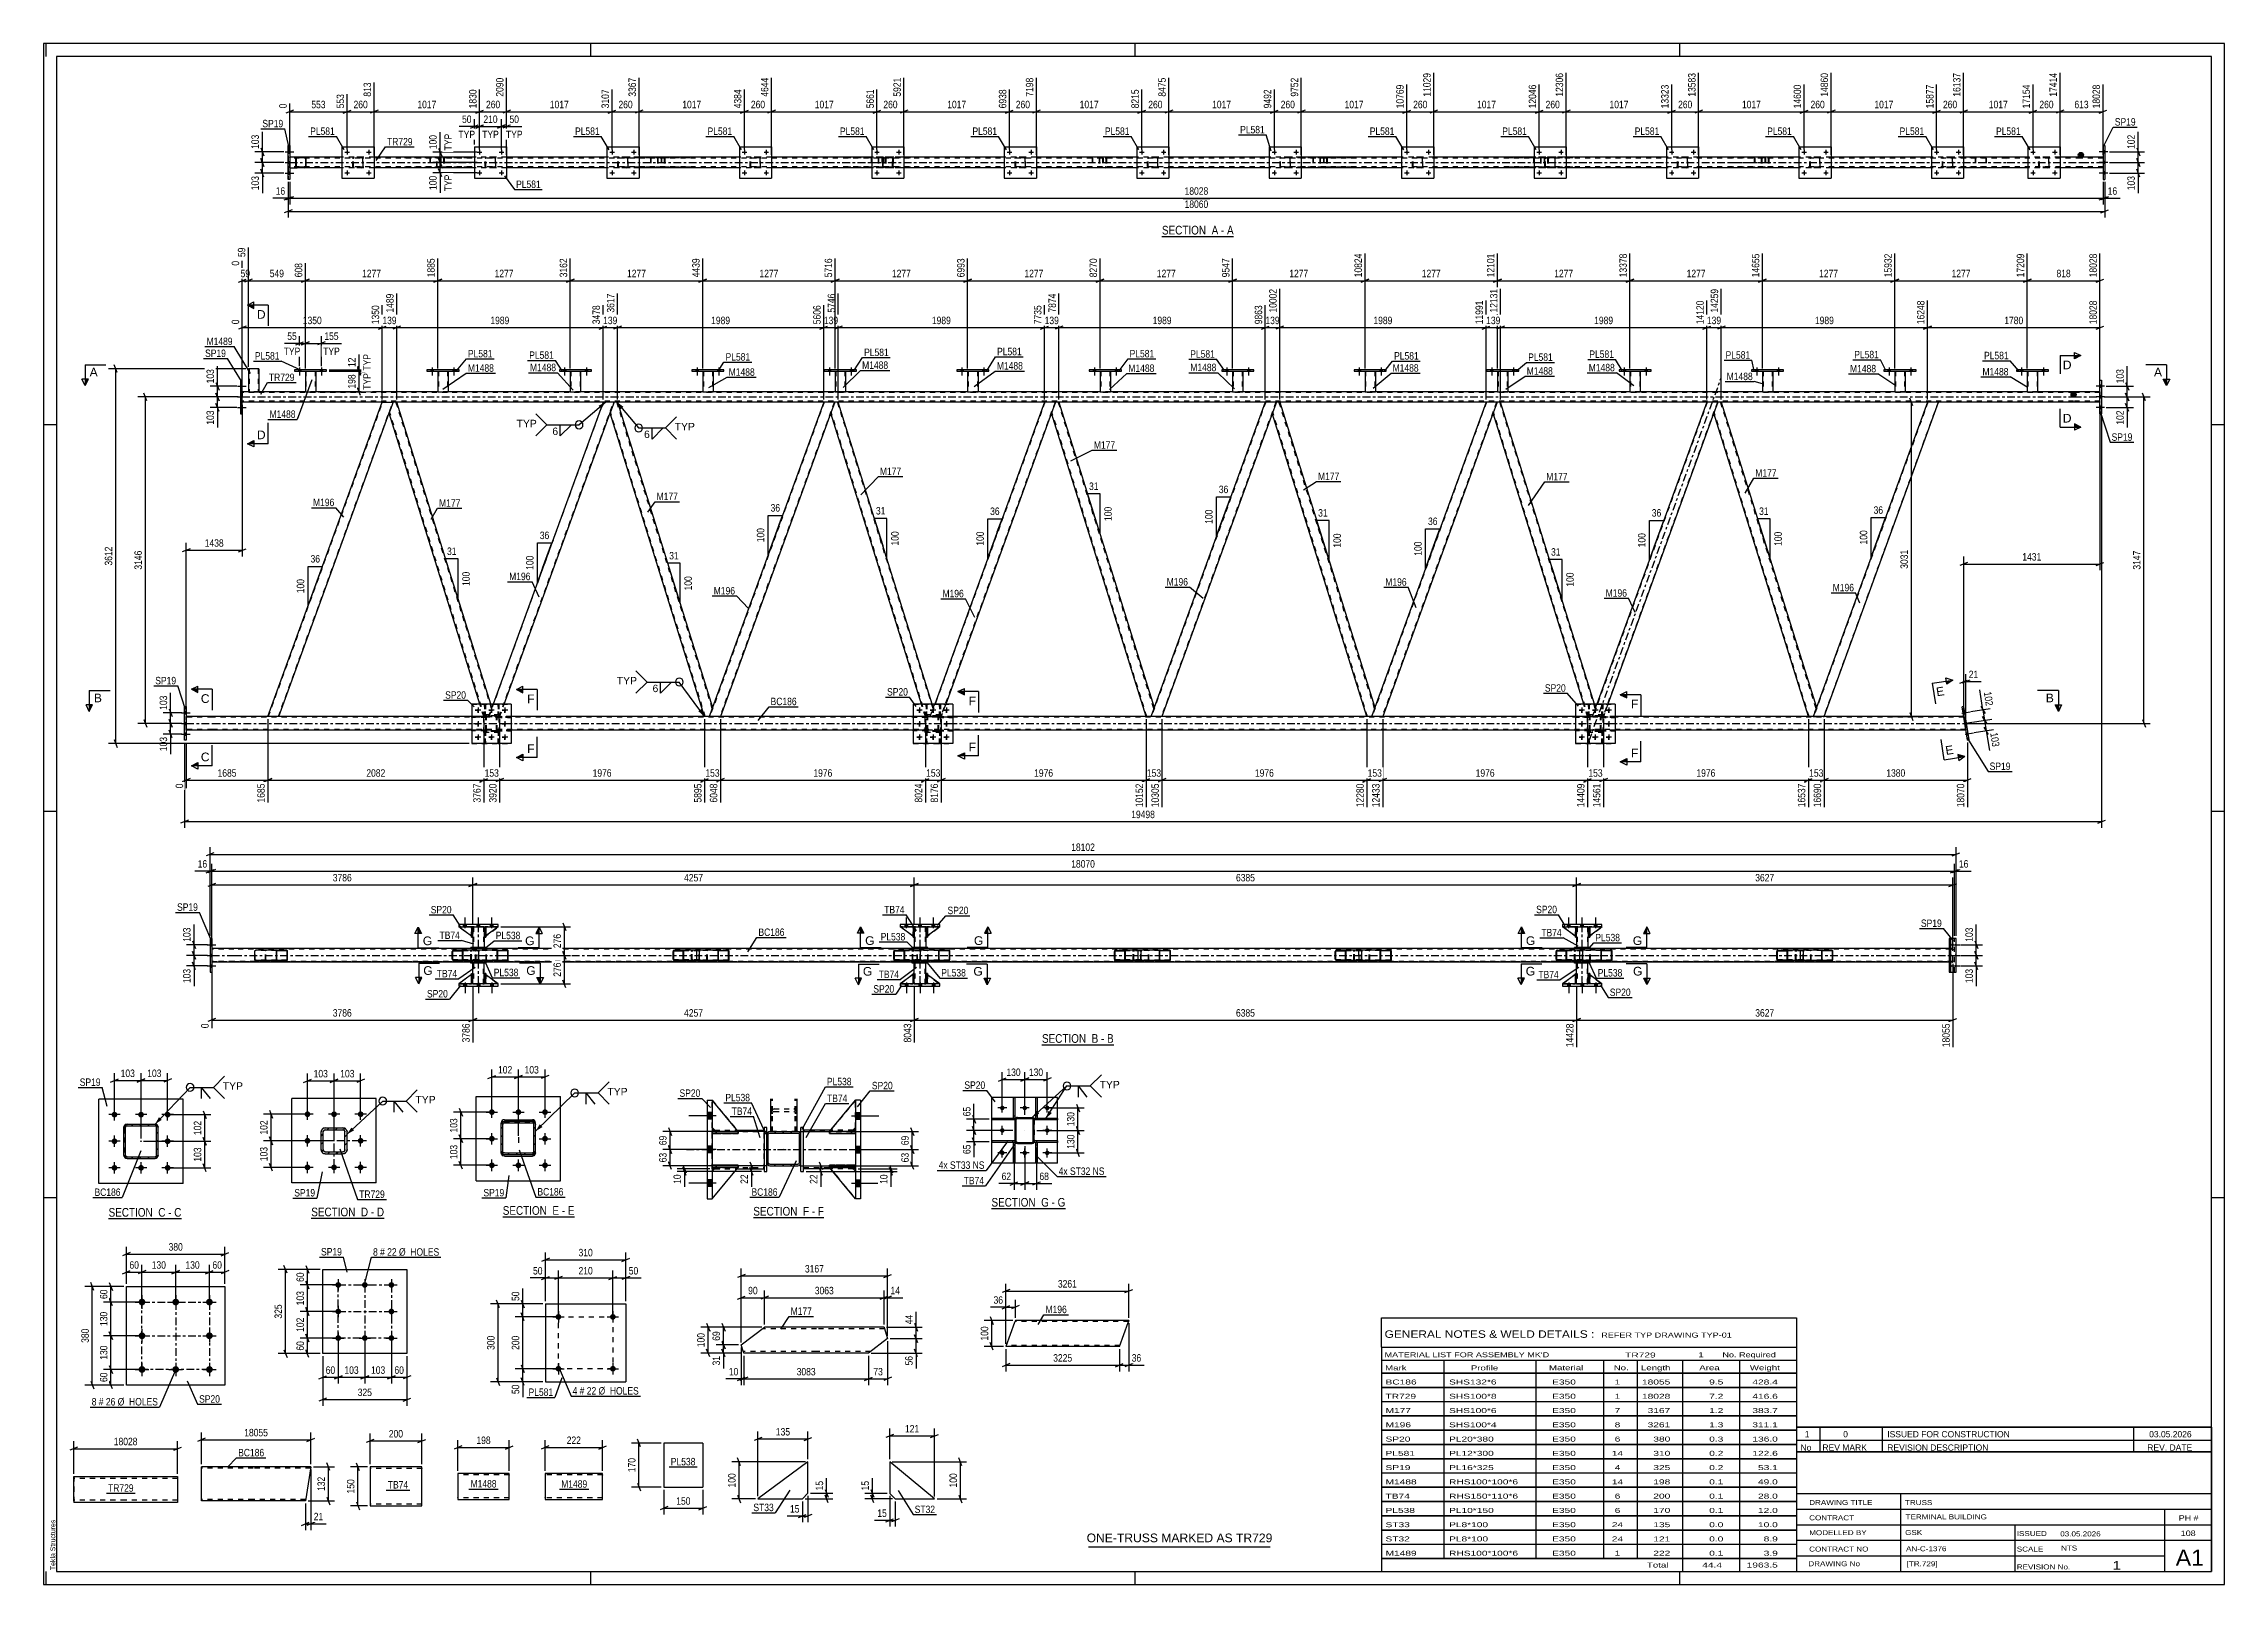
# Paper-space layout 'Layout1' of a CAD drawing. Header units: millimetres. Extents: x 0 to 841, y 0 to 594.
# The model-space entities are those that its viewports show. They can reach past a viewport. Long polylines and large blocks are cut down to what shows.
import ezdxf

# ---------------------------------------------------------------- set-up
doc = ezdxf.new("R2010")
doc.units = ezdxf.units.MM
doc.linetypes.add('DXK_LINE_DOT2', pattern=[3.9198, 1.9599, -1.9599])
doc.linetypes.add('DXK_LINE_DOT3', pattern=[5.9187, 2.979, -0.9799, 0.9799, -0.9799])
doc.layers.add('Viewport layer', color=7, linetype='Continuous', plot=False)
doc.styles.add('Arial', font='ARIAL.TTF', dxfattribs={"height": 0.2})
doc.styles.add('Arial Narrow', font='ARIALN.TTF', dxfattribs={"height": 0.2})

# ---------------------------------------------------------------- blocks, each defined once
blk = doc.blocks.new('Unknown-814521776-1135')
at = {"color": 5, "linetype": 'Continuous'}
for p, q in [((841, 594), (0, 594)), ((0, 594), (0, 0)), ((1, 589), (1, 594)), ((836, 589), (5, 589)), ((5, 589), (5, 5)), ((211, 589), (211, 594)), ((421, 589), (421, 594)), ((631, 589), (631, 594)), ((836, 5), (836, 589)), ((841, 0), (841, 594)), ((5, 447), (0, 447)), ((841, 447), (836, 447)), ((5, 298), (0, 298)), ((841, 298), (836, 298)), ((5, 149), (0, 149)), ((841, 149), (836, 149)), ((0, 0), (841, 0)), ((1, 0), (1, 5)), ((5, 5), (836, 5)), ((211, 0), (211, 5)), ((421, 0), (421, 5)), ((631, 0), (631, 5))]:
    blk.add_line(p, q, dxfattribs=at)
at = {"color": 174, "linetype": 'Continuous', "style": 'Arial'}
blk.add_text('Tekla Structures', height=1.9102, rotation=90, dxfattribs=at).set_placement((4.5, 5.5))
blk = doc.blocks.new('Unknown-814521776-11562')
at = {"color": 7, "linetype": 'Continuous'}
for p, q in [((676, 51.05), (676, 5)), ((676, 51.05), (836, 51.05)), ((836, 51), (836, 5)), ((676, 35), (836, 35)), ((716.14, 35), (716.14, 5)), ((676, 29), (836, 29)), ((818, 5.05), (818, 29.05)), ((676, 23), (836, 23)), ((676, 17), (836, 17)), ((760.14, 23), (760.14, 5)), ((676, 11), (818, 11)), ((676, 5), (836, 5))]:
    blk.add_line(p, q, dxfattribs=at)
at = {"color": 7, "style": 'Arial Narrow'}
for s, height, width, p in [('CONTRACT', 1.909, 1.425378, (680.88, 24.71)), ('DRAWING TITLE', 1.9089, 1.425378, (680.88, 30.61)), ('TRUSS', 1.909, 1.425378, (717.81, 30.59)), ('TERMINAL BUILDING', 1.9089, 1.425378, (718.06, 25.07)), ('MODELLED BY', 1.9089, 1.425378, (680.88, 18.98)), ('GSK', 1.909, 1.425378, (717.88, 19.04)), ('ISSUED', 1.909, 1.425378, (760.94, 18.64)), ('03.05.2026', 1.909, 1.425378, (777.69, 18.52)), ('DRAWING No', 1.909, 1.425378, (680.56, 7)), ('CONTRACT NO', 1.9089, 1.425378, (680.88, 12.66)), ('AN-C-1376', 1.909, 1.425378, (718.23, 12.78)), ('[TR.729]', 1.909, 1.425378, (718.46, 6.99)), ('SCALE', 1.909, 1.425378, (760.94, 12.65)), ('1', 3.34, 1.5, (797.91, 5.68)), ('A1', 6.204, 1.25, (822.24, 7.2)), ('REVISION No.', 1.9089, 1.425378, (760.94, 5.77))]:
    blk.add_text(s, height=height, dxfattribs=dict(at, width=width)).set_placement(p)
at = {"color": 7, "linetype": 'Continuous', "style": 'Arial Narrow'}
for s, height, width, p in [('PH #', 2.1, 1.42538, (823.4, 24.55)), ('108', 2.1, 1.42538, (824.19, 18.65)), ('NTS', 1.909, 1.425378, (778, 13.05))]:
    blk.add_text(s, height=height, dxfattribs=dict(at, width=width)).set_placement(p)
blk = doc.blocks.new('Unknown-814521776-11563')
at = {"color": 7, "linetype": 'Continuous'}
for p, q in [((516, 102.75), (676, 102.75)), ((516, 91.5), (516, 102.75)), ((676, 102.75), (676, 91.5)), ((516, 91.5), (676, 91.5)), ((516, 91.5), (516, 86.5)), ((516, 86.5), (676, 86.5)), ((516, 86.5), (516, 81.5)), ((540, 86.5), (540, 81.5)), ((575.5, 86.5), (575.5, 81.5)), ((601.5, 86.5), (601.5, 81.5)), ((614.5, 86.5), (614.5, 81.5)), ((632, 86.5), (632, 81.5)), ((654, 86.5), (654, 81.5)), ((676, 91.5), (676, 86.5)), ((676, 86.5), (676, 81.5)), ((516, 81.5), (676, 81.5)), ((516, 81.45), (516, 76.05)), ((516, 81.45), (676, 81.45)), ((516, 76.05), (676, 76.05)), ((516, 75.95), (516, 70.55)), ((516, 75.95), (676, 75.95)), ((540, 81.5), (540, 76)), ((540, 76), (540, 70.5)), ((575.5, 81.5), (575.5, 76)), ((575.5, 76), (575.5, 70.5)), ((601.5, 81.5), (601.5, 76)), ((601.5, 76), (601.5, 70.5)), ((614.5, 81.5), (614.5, 76)), ((614.5, 76), (614.5, 70.5)), ((632, 81.5), (632, 76)), ((632, 76), (632, 70.5)), ((654, 81.5), (654, 76)), ((654, 76), (654, 70.5)), ((676, 81.45), (676, 76.05)), ((676, 75.95), (676, 70.55)), ((516, 70.55), (676, 70.55)), ((516, 70.45), (516, 65.05)), ((516, 70.45), (676, 70.45)), ((540, 70.5), (540, 65)), ((575.5, 70.5), (575.5, 65)), ((601.5, 70.5), (601.5, 65)), ((614.5, 70.5), (614.5, 65)), ((632, 70.5), (632, 65)), ((654, 70.5), (654, 65)), ((676, 70.45), (676, 65.05)), ((516, 65.05), (676, 65.05)), ((516, 64.95), (516, 59.55)), ((516, 64.95), (676, 64.95)), ((516, 59.55), (676, 59.55)), ((516, 59.45), (516, 54.05)), ((516, 59.45), (676, 59.45)), ((540, 65), (540, 59.5)), ((540, 59.5), (540, 54)), ((575.5, 65), (575.5, 59.5)), ((575.5, 59.5), (575.5, 54)), ((601.5, 65), (601.5, 59.5)), ((601.5, 59.5), (601.5, 54)), ((614.5, 65), (614.5, 59.5)), ((614.5, 59.5), (614.5, 54)), ((632, 65), (632, 59.5)), ((632, 59.5), (632, 54)), ((654, 65), (654, 59.5)), ((654, 59.5), (654, 54)), ((676, 64.95), (676, 59.55)), ((676, 59.45), (676, 54.05)), ((516, 54.05), (676, 54.05)), ((516, 53.95), (516, 48.55)), ((516, 53.95), (676, 53.95)), ((540, 54), (540, 48.5)), ((575.5, 54), (575.5, 48.5)), ((601.5, 54), (601.5, 48.5)), ((614.5, 54), (614.5, 48.5)), ((632, 54), (632, 48.5)), ((654, 54), (654, 48.5)), ((676, 53.95), (676, 48.55)), ((516, 48.55), (676, 48.55)), ((516, 48.45), (516, 43.05)), ((516, 48.45), (676, 48.45)), ((516, 43.05), (676, 43.05)), ((516, 42.95), (516, 37.55)), ((516, 42.95), (676, 42.95)), ((540, 48.5), (540, 43)), ((540, 43), (540, 37.5)), ((575.5, 48.5), (575.5, 43)), ((575.5, 43), (575.5, 37.5)), ((601.5, 48.5), (601.5, 43)), ((601.5, 43), (601.5, 37.5)), ((614.5, 48.5), (614.5, 43)), ((614.5, 43), (614.5, 37.5)), ((632, 48.5), (632, 43)), ((632, 43), (632, 37.5)), ((654, 48.5), (654, 43)), ((654, 43), (654, 37.5)), ((676, 48.45), (676, 43.05)), ((676, 42.95), (676, 37.55)), ((516, 37.55), (676, 37.55)), ((516, 37.45), (516, 32.05)), ((516, 37.45), (676, 37.45)), ((540, 37.5), (540, 32)), ((575.5, 37.5), (575.5, 32)), ((601.5, 37.5), (601.5, 32)), ((614.5, 37.5), (614.5, 32)), ((632, 37.5), (632, 32)), ((654, 37.5), (654, 32)), ((676, 37.45), (676, 32.05)), ((516, 32.05), (676, 32.05)), ((516, 31.95), (516, 26.55)), ((516, 31.95), (676, 31.95)), ((516, 26.55), (676, 26.55)), ((516, 26.45), (516, 21.05)), ((516, 26.45), (676, 26.45)), ((540, 32), (540, 26.5)), ((540, 26.5), (540, 21)), ((575.5, 32), (575.5, 26.5)), ((575.5, 26.5), (575.5, 21)), ((601.5, 32), (601.5, 26.5)), ((601.5, 26.5), (601.5, 21)), ((614.5, 32), (614.5, 26.5)), ((614.5, 26.5), (614.5, 21)), ((632, 32), (632, 26.5)), ((632, 26.5), (632, 21)), ((654, 32), (654, 26.5)), ((654, 26.5), (654, 21)), ((676, 31.95), (676, 26.55)), ((676, 26.45), (676, 21.05)), ((516, 21.05), (676, 21.05)), ((516, 20.95), (516, 15.55)), ((516, 20.95), (676, 20.95)), ((540, 21), (540, 15.5)), ((575.5, 21), (575.5, 15.5)), ((601.5, 21), (601.5, 15.5)), ((614.5, 21), (614.5, 15.5)), ((632, 21), (632, 15.5)), ((654, 21), (654, 15.5)), ((676, 20.95), (676, 15.55)), ((516, 15.55), (676, 15.55)), ((516, 15.45), (516, 10.05)), ((516, 15.45), (676, 15.45)), ((516, 10.05), (676, 10.05)), ((516, 10), (676, 10)), ((516, 10), (516, 5)), ((540, 15.5), (540, 10)), ((575.5, 15.5), (575.5, 10)), ((601.5, 15.5), (601.5, 10)), ((614.5, 15.5), (614.5, 10)), ((632, 15.5), (632, 10)), ((632, 10), (632, 5)), ((654, 15.5), (654, 10)), ((654, 10), (654, 5)), ((676, 15.45), (676, 10.05)), ((676, 10), (676, 5)), ((516, 5), (676, 5))]:
    blk.add_line(p, q, dxfattribs=at)
at = {"color": 7, "style": 'Arial Narrow'}
for s, height, width, p in [('GENERAL NOTES & WELD DETAILS :', 2.8633, 1.4, (517.15, 95.06)), ('REFER TYP DRAWING TYP-01', 1.9089, 1.6, (600.7, 95.16)), ("MATERIAL LIST FOR ASSEMBLY MK'D", 1.9089, 1.6, (517.15, 87.56)), ('Mark', 1.909, 1.7, (517.34, 82.5)), ('Profile', 1.909, 1.7, (550.41, 82.5)), ('Material', 1.909, 1.7, (580.54, 82.56)), ('No.', 1.909, 1.7, (605.5, 82.56)), ('TR729', 1.909, 1.794707, (609.9, 87.47)), ('Length', 1.909, 1.7, (616, 82.56)), ('1', 1.91, 1.794707, (638.08, 87.56)), ('Area', 1.909, 1.7, (638.5, 82.56)), ('No. Required', 1.9089, 1.6, (647.41, 87.56)), ('Weight', 1.909, 1.7, (658, 82.56))]:
    blk.add_text(s, height=height, dxfattribs=dict(at, width=width)).set_placement(p)
at = {"color": 7, "linetype": 'Continuous', "style": 'Arial Narrow'}
for s, height, width, p in [('BC186', 1.909, 1.794707, (517.5, 77.06)), ('SHS132*6', 1.909, 1.794707, (542, 77.06)), ('E350', 1.909, 1.794707, (581.74, 77.06)), ('1', 1.91, 1.794707, (605.86, 77.06)), ('18055', 1.909, 1.794707, (616.4, 77.06)), ('9.5', 1.909, 1.794707, (642.32, 77.06)), ('428.4', 1.909, 1.794707, (658.96, 77.06)), ('TR729', 1.909, 1.794707, (517.5, 71.56)), ('M177', 1.909, 1.794707, (517.5, 66.06)), ('SHS100*8', 1.909, 1.794707, (542, 71.56)), ('SHS100*6', 1.909, 1.794707, (542, 66.06)), ('E350', 1.909, 1.794707, (581.74, 71.56)), ('E350', 1.909, 1.794707, (581.74, 66.06)), ('7', 1.91, 1.794707, (605.86, 66.06)), ('1', 1.91, 1.794707, (605.86, 71.56)), ('18028', 1.909, 1.794707, (616.4, 71.56)), ('3167', 1.909, 1.794707, (618.58, 66.06)), ('7.2', 1.909, 1.794707, (642.32, 71.56)), ('1.2', 1.909, 1.794707, (642.32, 66.06)), ('416.6', 1.909, 1.794707, (658.96, 71.56)), ('383.7', 1.909, 1.794707, (658.96, 66.06)), ('M196', 1.909, 1.794707, (517.5, 60.56)), ('SHS100*4', 1.909, 1.794707, (542, 60.56)), ('E350', 1.909, 1.794707, (581.74, 60.56)), ('8', 1.91, 1.794707, (605.86, 60.56)), ('3261', 1.909, 1.794707, (618.58, 60.56)), ('1.3', 1.909, 1.794707, (642.32, 60.56)), ('311.1', 1.909, 1.794707, (658.96, 60.56)), ('SP20', 1.909, 1.794707, (517.5, 55.06)), ('PL581', 1.909, 1.794707, (517.5, 49.56)), ('PL20*380', 1.909, 1.794707, (542, 55.06)), ('PL12*300', 1.909, 1.794707, (542, 49.56)), ('E350', 1.909, 1.794707, (581.74, 55.06)), ('E350', 1.909, 1.794707, (581.74, 49.56)), ('14', 1.909, 1.794707, (604.76, 49.56)), ('6', 1.91, 1.794707, (605.86, 55.06)), ('380', 1.909, 1.794707, (620.77, 55.06)), ('310', 1.909, 1.794707, (620.77, 49.56)), ('0.3', 1.909, 1.794707, (642.32, 55.06)), ('0.2', 1.909, 1.794707, (642.32, 49.56)), ('136.0', 1.909, 1.794707, (658.96, 55.06)), ('122.6', 1.909, 1.794707, (658.96, 49.56)), ('SP19', 1.909, 1.794707, (517.5, 44.06)), ('PL16*325', 1.909, 1.794707, (542, 44.06)), ('E350', 1.909, 1.794707, (581.74, 44.06)), ('4', 1.91, 1.794707, (605.86, 44.06)), ('325', 1.909, 1.794707, (620.77, 44.06)), ('0.2', 1.909, 1.794707, (642.32, 44.06)), ('53.1', 1.909, 1.794707, (661.14, 44.06)), ('TB74', 1.909, 1.794707, (517.5, 33.06)), ('M1488', 1.909, 1.794707, (517.5, 38.56)), ('RHS100*100*6', 1.9089, 1.794707, (542, 38.56)), ('RHS150*110*6', 1.9089, 1.794707, (542, 33.06)), ('E350', 1.909, 1.794707, (581.74, 38.56)), ('E350', 1.909, 1.794707, (581.74, 33.06)), ('14', 1.909, 1.794707, (604.76, 38.56)), ('6', 1.91, 1.794707, (605.86, 33.06)), ('200', 1.909, 1.794707, (620.77, 33.06)), ('198', 1.909, 1.794707, (620.77, 38.56)), ('0.1', 1.909, 1.794707, (642.32, 38.56)), ('0.1', 1.909, 1.794707, (642.32, 33.06)), ('49.0', 1.909, 1.794707, (661.14, 38.56)), ('28.0', 1.909, 1.794707, (661.14, 33.06)), ('PL538', 1.909, 1.794707, (517.5, 27.56)), ('PL10*150', 1.909, 1.794707, (542, 27.56)), ('E350', 1.909, 1.794707, (581.74, 27.56)), ('6', 1.91, 1.794707, (605.86, 27.56)), ('170', 1.909, 1.794707, (620.77, 27.56)), ('0.1', 1.909, 1.794707, (642.32, 27.56)), ('12.0', 1.909, 1.794707, (661.14, 27.56)), ('ST33', 1.909, 1.794707, (517.5, 22.06)), ('ST32', 1.909, 1.794707, (517.5, 16.56)), ('PL8*100', 1.909, 1.794707, (542, 22.06)), ('PL8*100', 1.909, 1.794707, (542, 16.56)), ('E350', 1.909, 1.794707, (581.74, 22.06)), ('E350', 1.909, 1.794707, (581.74, 16.56)), ('24', 1.909, 1.794707, (604.76, 22.06)), ('24', 1.909, 1.794707, (604.76, 16.56)), ('135', 1.909, 1.794707, (620.77, 22.06)), ('121', 1.909, 1.794707, (620.77, 16.56)), ('0.0', 1.909, 1.794707, (642.32, 22.06)), ('0.0', 1.909, 1.794707, (642.32, 16.56)), ('10.0', 1.909, 1.794707, (661.14, 22.06)), ('8.9', 1.909, 1.794707, (663.33, 16.56)), ('M1489', 1.909, 1.794707, (517.5, 11.06)), ('RHS100*100*6', 1.9089, 1.794707, (542, 11.06)), ('E350', 1.909, 1.794707, (581.74, 11.06)), ('1', 1.91, 1.794707, (605.86, 11.06)), ('Total', 1.909, 1.7, (618.33, 6.5)), ('222', 1.909, 1.794707, (620.77, 11.06)), ('0.1', 1.909, 1.794707, (642.32, 11.06)), ('1963.5', 1.909, 1.794707, (656.77, 6.5)), ('3.9', 1.909, 1.794707, (663.33, 11.06)), ('44.4', 1.909, 1.794707, (639.64, 6.5))]:
    blk.add_text(s, height=height, dxfattribs=dict(at, width=width)).set_placement(p)
blk = doc.blocks.new('Unknown-814521776-11564')
at = {"color": 7, "linetype": 'Continuous'}
blk.add_line((403, 14.5), (473, 14.5), dxfattribs=at)
at = {"color": 7, "style": 'Arial'}
blk.add_text('ONE-TRUSS MARKED AS TR729', height=3.3428, dxfattribs=at).set_placement((402.24, 16.25))
blk = doc.blocks.new('Unknown-814521776-11565')
at = {"color": 7, "linetype": 'Continuous'}
for p, q in [((676, 60.55), (836, 60.55)), ((836, 60.55), (676, 60.55)), ((676, 60.55), (676, 55.55)), ((685, 60.55), (685, 55.55)), ((709, 60.55), (709, 55.55)), ((806, 60.55), (806, 55.55)), ((836, 60.55), (836, 55.55)), ((676, 55.55), (836, 55.55)), ((676, 55.55), (676, 51.05)), ((676, 55.55), (836, 55.55)), ((836, 51.05), (676, 51.05)), ((685, 55.55), (685, 51.05)), ((709, 55.55), (709, 51.05)), ((806, 55.55), (806, 51.05)), ((836, 55.55), (836, 51.05))]:
    blk.add_line(p, q, dxfattribs=at)
at = {"color": 7, "linetype": 'Continuous', "style": 'Arial Narrow'}
for s, height, width, p in [('1', 2.39, 1.196471, (679.16, 56.7)), ('0', 2.39, 1.196471, (694, 56.7)), ('ISSUED FOR CONSTRUCTION', 2.3861, 1.196471, (711, 56.7)), ('03.05.2026', 2.386, 1.196471, (812, 56.7)), ('No', 2.386, 1.2, (677.54, 51.55)), ('REV MARK', 2.386, 1.2, (686, 51.55)), ('REVISION DESCRIPTION', 2.3861, 1.2, (711, 51.55)), ('REV. DATE', 2.386, 1.2, (811.28, 51.55))]:
    blk.add_text(s, height=height, dxfattribs=dict(at, width=width)).set_placement(p)
blk = doc.blocks.new('Unknown-814521776-11 - 4986')
at = {"color": 6, "linetype": 'Continuous'}
blk.add_line((431.28, 519.67), (458.92, 519.67), dxfattribs=at)
at = {"color": 0, "linetype": 'Continuous'}
blk.add_wipeout([(449.39, 520.42), (449.39, 523.92), (431.28, 523.92), (431.28, 520.42)], dxfattribs=at)
blk.add_wipeout([(452.99, 520.42), (452.99, 523.92), (450.44, 523.92), (450.44, 520.42)], dxfattribs=at)
at = {"color": 7, "linetype": 'Continuous', "style": 'Arial Narrow'}
blk.add_text('SECTION ', height=3.34, dxfattribs=at).set_placement((431.28, 520.42))
at = {"color": 0, "linetype": 'Continuous'}
blk.add_wipeout([(455.32, 520.42), (455.32, 523.92), (454.04, 523.92), (454.04, 520.42)], dxfattribs=at)
blk.add_wipeout([(458.92, 520.42), (458.92, 523.92), (456.37, 523.92), (456.37, 520.42)], dxfattribs=at)
at = {"color": 7, "linetype": 'Continuous', "style": 'Arial Narrow'}
for s, p in [('A', (450.44, 520.42)), ('-', (454.04, 520.42)), ('A', (456.37, 520.42))]:
    blk.add_text(s, height=3.34, dxfattribs=at).set_placement(p)
blk = doc.blocks.new('Unknown-814521776-12 - 2731')
at = {"color": 6, "linetype": 'Continuous'}
blk.add_line((385.02, 208.04), (412.67, 208.04), dxfattribs=at)
at = {"color": 0, "linetype": 'Continuous'}
blk.add_wipeout([(403.13, 208.79), (403.13, 212.29), (385.02, 212.29), (385.02, 208.79)], dxfattribs=at)
blk.add_wipeout([(406.74, 208.79), (406.74, 212.29), (404.18, 212.29), (404.18, 208.79)], dxfattribs=at)
at = {"color": 7, "linetype": 'Continuous', "style": 'Arial Narrow'}
blk.add_text('SECTION ', height=3.34, dxfattribs=at).set_placement((385.02, 208.79))
at = {"color": 0, "linetype": 'Continuous'}
blk.add_wipeout([(409.06, 208.79), (409.06, 212.29), (407.79, 212.29), (407.79, 208.79)], dxfattribs=at)
blk.add_wipeout([(412.67, 208.79), (412.67, 212.29), (410.11, 212.29), (410.11, 208.79)], dxfattribs=at)
at = {"color": 7, "linetype": 'Continuous', "style": 'Arial Narrow'}
for s, p in [('B', (404.18, 208.79)), ('-', (407.79, 208.79)), ('B', (410.11, 208.79))]:
    blk.add_text(s, height=3.34, dxfattribs=at).set_placement(p)
blk = doc.blocks.new('Unknown-814521776-13 - 1372')
at = {"color": 6, "linetype": 'Continuous'}
blk.add_line((25.06, 141), (53.13, 141), dxfattribs=at)
at = {"color": 0, "linetype": 'Continuous'}
blk.add_wipeout([(43.17, 141.75), (43.17, 145.25), (25.06, 145.25), (25.06, 141.75)], dxfattribs=at)
blk.add_wipeout([(46.99, 141.75), (46.99, 145.25), (44.22, 145.25), (44.22, 141.75)], dxfattribs=at)
at = {"color": 7, "linetype": 'Continuous', "style": 'Arial Narrow'}
blk.add_text('SECTION ', height=3.34, dxfattribs=at).set_placement((25.06, 141.75))
at = {"color": 0, "linetype": 'Continuous'}
blk.add_wipeout([(49.31, 141.75), (49.31, 145.25), (48.04, 145.25), (48.04, 141.75)], dxfattribs=at)
blk.add_wipeout([(53.13, 141.75), (53.13, 145.25), (50.36, 145.25), (50.36, 141.75)], dxfattribs=at)
at = {"color": 7, "linetype": 'Continuous', "style": 'Arial Narrow'}
for s, p in [('C', (44.22, 141.75)), ('-', (48.04, 141.75)), ('C', (50.36, 141.75))]:
    blk.add_text(s, height=3.34, dxfattribs=at).set_placement(p)
blk = doc.blocks.new('Unknown-814521776-14 - 6501')
at = {"color": 6, "linetype": 'Continuous'}
blk.add_line((103.22, 141.15), (131.29, 141.15), dxfattribs=at)
at = {"color": 0, "linetype": 'Continuous'}
blk.add_wipeout([(121.32, 141.9), (121.32, 145.4), (103.22, 145.4), (103.22, 141.9)], dxfattribs=at)
blk.add_wipeout([(125.14, 141.9), (125.14, 145.4), (122.37, 145.4), (122.37, 141.9)], dxfattribs=at)
at = {"color": 7, "linetype": 'Continuous', "style": 'Arial Narrow'}
blk.add_text('SECTION ', height=3.34, dxfattribs=at).set_placement((103.22, 141.9))
at = {"color": 0, "linetype": 'Continuous'}
blk.add_wipeout([(127.47, 141.9), (127.47, 145.4), (126.19, 145.4), (126.19, 141.9)], dxfattribs=at)
blk.add_wipeout([(131.29, 141.9), (131.29, 145.4), (128.52, 145.4), (128.52, 141.9)], dxfattribs=at)
at = {"color": 7, "linetype": 'Continuous', "style": 'Arial Narrow'}
for s, p in [('D', (122.37, 141.9)), ('-', (126.19, 141.9)), ('D', (128.52, 141.9))]:
    blk.add_text(s, height=3.34, dxfattribs=at).set_placement(p)
blk = doc.blocks.new('Unknown-814521776-15 - 6751')
at = {"color": 6, "linetype": 'Continuous'}
blk.add_line((273.7, 141.42), (300.91, 141.42), dxfattribs=at)
at = {"color": 0, "linetype": 'Continuous'}
blk.add_wipeout([(291.8, 142.17), (291.8, 145.67), (273.7, 145.67), (273.7, 142.17)], dxfattribs=at)
blk.add_wipeout([(295.2, 142.17), (295.2, 145.67), (292.85, 145.67), (292.85, 142.17)], dxfattribs=at)
at = {"color": 7, "linetype": 'Continuous', "style": 'Arial Narrow'}
blk.add_text('SECTION ', height=3.34, dxfattribs=at).set_placement((273.7, 142.17))
at = {"color": 0, "linetype": 'Continuous'}
blk.add_wipeout([(297.52, 142.17), (297.52, 145.67), (296.25, 145.67), (296.25, 142.17)], dxfattribs=at)
blk.add_wipeout([(300.91, 142.17), (300.91, 145.67), (298.57, 145.67), (298.57, 142.17)], dxfattribs=at)
at = {"color": 7, "linetype": 'Continuous', "style": 'Arial Narrow'}
for s, p in [('F', (292.85, 142.17)), ('-', (296.25, 142.17)), ('F', (298.57, 142.17))]:
    blk.add_text(s, height=3.34, dxfattribs=at).set_placement(p)
blk = doc.blocks.new('Unknown-814521776-16 - 10317')
at = {"color": 6, "linetype": 'Continuous'}
blk.add_line((177.06, 141.73), (204.7, 141.73), dxfattribs=at)
at = {"color": 0, "linetype": 'Continuous'}
blk.add_wipeout([(195.17, 142.48), (195.17, 145.98), (177.06, 145.98), (177.06, 142.48)], dxfattribs=at)
blk.add_wipeout([(198.77, 142.48), (198.77, 145.98), (196.22, 145.98), (196.22, 142.48)], dxfattribs=at)
at = {"color": 7, "linetype": 'Continuous', "style": 'Arial Narrow'}
blk.add_text('SECTION ', height=3.34, dxfattribs=at).set_placement((177.06, 142.48))
at = {"color": 0, "linetype": 'Continuous'}
blk.add_wipeout([(201.1, 142.48), (201.1, 145.98), (199.82, 145.98), (199.82, 142.48)], dxfattribs=at)
blk.add_wipeout([(204.7, 142.48), (204.7, 145.98), (202.15, 145.98), (202.15, 142.48)], dxfattribs=at)
at = {"color": 7, "linetype": 'Continuous', "style": 'Arial Narrow'}
for s, p in [('E', (196.22, 142.48)), ('-', (199.82, 142.48)), ('E', (202.15, 142.48))]:
    blk.add_text(s, height=3.34, dxfattribs=at).set_placement(p)
blk = doc.blocks.new('Unknown-814521776-17 - 2369')
at = {"color": 6, "linetype": 'Continuous'}
blk.add_line((365.54, 144.88), (394.04, 144.88), dxfattribs=at)
at = {"color": 0, "linetype": 'Continuous'}
blk.add_wipeout([(383.65, 145.63), (383.65, 149.13), (365.54, 149.13), (365.54, 145.63)], dxfattribs=at)
blk.add_wipeout([(387.68, 145.63), (387.68, 149.13), (384.7, 149.13), (384.7, 145.63)], dxfattribs=at)
at = {"color": 7, "linetype": 'Continuous', "style": 'Arial Narrow'}
blk.add_text('SECTION ', height=3.34, dxfattribs=at).set_placement((365.54, 145.63))
at = {"color": 0, "linetype": 'Continuous'}
blk.add_wipeout([(390.01, 145.63), (390.01, 149.13), (388.73, 149.13), (388.73, 145.63)], dxfattribs=at)
blk.add_wipeout([(394.04, 145.63), (394.04, 149.13), (391.06, 149.13), (391.06, 145.63)], dxfattribs=at)
at = {"color": 7, "linetype": 'Continuous', "style": 'Arial Narrow'}
for s, p in [('G', (384.7, 145.63)), ('-', (388.73, 145.63)), ('G', (391.06, 145.63))]:
    blk.add_text(s, height=3.34, dxfattribs=at).set_placement(p)
blk = doc.blocks.new('Part-814521776-1954 - 1938')
at = {"color": 2, "linetype": 'Continuous'}
for p, q in [((31.94, 76.85), (31.94, 114.85)), ((31.94, 114.85), (69.94, 114.85)), ((69.94, 114.85), (69.94, 76.85)), ((69.94, 76.85), (31.94, 76.85))]:
    blk.add_line(p, q, dxfattribs=at)
blk = doc.blocks.new('Bolt-814521776-2015 - 1938')
at = {"linetype": 'Continuous'}
for points in [[(37.94, 110.15, -1), (37.94, 107.55, -1)], [(50.94, 110.15, -1), (50.94, 107.55, -1)], [(63.94, 110.15, -1), (63.94, 107.55, -1)], [(37.94, 97.15, -1), (37.94, 94.55, -1)], [(63.94, 97.15, -1), (63.94, 94.55, -1)], [(37.94, 84.15, -1), (37.94, 81.55, -1)], [(50.94, 84.15, -1), (50.94, 81.55, -1)], [(63.94, 84.15, -1), (63.94, 81.55, -1)]]:
    blk.add_hatch(color=1, dxfattribs=at).paths.add_polyline_path(points)
at = {"color": 1, "linetype": 'Continuous'}
for p, q in [((37.94, 111.45), (37.94, 106.25)), ((50.94, 111.45), (50.94, 106.25)), ((63.94, 111.45), (63.94, 106.25)), ((35.34, 108.85), (40.54, 108.85)), ((48.34, 108.85), (53.54, 108.85)), ((61.34, 108.85), (66.54, 108.85)), ((35.34, 95.85), (40.54, 95.85)), ((37.94, 98.45), (37.94, 93.25)), ((61.34, 95.85), (66.54, 95.85)), ((63.94, 98.45), (63.94, 93.25)), ((37.94, 85.45), (37.94, 80.25)), ((50.94, 85.45), (50.94, 80.25)), ((63.94, 85.45), (63.94, 80.25)), ((35.34, 82.85), (40.54, 82.85)), ((48.34, 82.85), (53.54, 82.85)), ((61.34, 82.85), (66.54, 82.85))]:
    blk.add_line(p, q, dxfattribs=at)
blk = doc.blocks.new('Part-814521776-11225 - 11221')
at = {"color": 2, "linetype": 'Continuous'}
for p, q in [((80.86, 45.35), (60.86, 45.35)), ((60.86, 33.35), (60.86, 45.35)), ((103.03, 45.35), (80.96, 45.35)), ((103.03, 45.35), (100.96, 32.15)), ((60.86, 32.5), (60.86, 33.35)), ((60.86, 32.24), (60.86, 32.5)), ((60.86, 32.15), (60.86, 32.24)), ((80.86, 32.15), (60.86, 32.15)), ((100.96, 32.15), (80.96, 32.15))]:
    blk.add_line(p, q, dxfattribs=at)
at = {"color": 7, "linetype": 'DXK_LINE_DOT2'}
for p, q in [((80.86, 44.75), (60.86, 44.75)), ((102.94, 44.75), (80.96, 44.75)), ((102.93, 44.7), (102.91, 44.61)), ((102.91, 44.61), (102.93, 44.7)), ((102.93, 44.7), (102.94, 44.75)), ((102.94, 44.75), (102.93, 44.7)), ((80.86, 32.75), (60.86, 32.75)), ((60.86, 32.15), (60.86, 32.5)), ((101.05, 32.75), (80.96, 32.75))]:
    blk.add_line(p, q, dxfattribs=at)
blk = doc.blocks.new('Bolt-814521776-5054 - 4986')
at = {"linetype": 'Continuous'}
for points in [[(794.87, 551.83), (794.87, 552.71), (794.23, 552.71), (794.23, 551.83)], [(794.87, 551.83), (794.87, 552.71), (794.23, 552.71), (794.23, 551.83)], [(794.87, 551.83), (794.87, 552.71), (794.23, 552.71), (794.23, 551.83)], [(794.87, 547.73), (794.87, 548.61), (794.23, 548.61), (794.23, 547.73)], [(794.87, 547.73), (794.87, 548.61), (794.23, 548.61), (794.23, 547.73)], [(794.87, 543.63), (794.87, 544.51), (794.23, 544.51), (794.23, 543.63)], [(794.87, 543.63), (794.87, 544.51), (794.23, 544.51), (794.23, 543.63)], [(794.87, 543.63), (794.87, 544.51), (794.23, 544.51), (794.23, 543.63)]]:
    blk.add_hatch(color=1, dxfattribs=at).paths.add_polyline_path(points)
at = {"color": 1, "linetype": 'Continuous'}
for p, q in [((796.03, 552.27), (792.71, 552.27)), ((796.03, 552.27), (792.71, 552.27)), ((796.03, 552.27), (792.71, 552.27)), ((796.03, 548.17), (792.71, 548.17)), ((796.03, 548.17), (792.71, 548.17)), ((794.87, 552.71), (794.23, 552.71)), ((794.87, 552.71), (794.23, 552.71)), ((794.87, 552.71), (794.23, 552.71)), ((794.87, 551.83), (794.23, 551.83)), ((794.87, 551.83), (794.23, 551.83)), ((794.87, 551.83), (794.23, 551.83)), ((794.87, 548.61), (794.23, 548.61)), ((794.87, 548.61), (794.23, 548.61)), ((794.87, 547.73), (794.23, 547.73)), ((794.87, 547.73), (794.23, 547.73)), ((796.03, 544.07), (792.71, 544.07)), ((796.03, 544.07), (792.71, 544.07)), ((796.03, 544.07), (792.71, 544.07)), ((794.87, 544.51), (794.23, 544.51)), ((794.87, 544.51), (794.23, 544.51)), ((794.87, 544.51), (794.23, 544.51)), ((794.87, 543.63), (794.23, 543.63)), ((794.87, 543.63), (794.23, 543.63)), ((794.87, 543.63), (794.23, 543.63))]:
    blk.add_line(p, q, dxfattribs=at)
blk = doc.blocks.new('Bolt-814521776-5159 - 4986')
at = {"linetype": 'Continuous'}
for points in [[(679.39, 544.17, -1), (678.51, 544.17, -1)], [(687.79, 544.17, -1), (686.91, 544.17, -1)]]:
    blk.add_hatch(color=1, dxfattribs=at).paths.add_polyline_path(points)
at = {"color": 1, "linetype": 'Continuous'}
for p, q in [((678.07, 544.17), (679.83, 544.17)), ((678.95, 545.05), (678.95, 543.29)), ((686.47, 544.17), (688.23, 544.17)), ((687.35, 545.05), (687.35, 543.29))]:
    blk.add_line(p, q, dxfattribs=at)
blk = doc.blocks.new('Bolt-814521776-5167 - 4986')
at = {"linetype": 'Continuous'}
for points in [[(219.66, 544.17, -1), (218.78, 544.17, -1)], [(228.06, 544.17, -1), (227.18, 544.17, -1)]]:
    blk.add_hatch(color=1, dxfattribs=at).paths.add_polyline_path(points)
at = {"color": 1, "linetype": 'Continuous'}
for p, q in [((218.34, 544.17), (220.1, 544.17)), ((219.22, 545.05), (219.22, 543.29)), ((226.74, 544.17), (228.5, 544.17)), ((227.62, 545.05), (227.62, 543.29))]:
    blk.add_line(p, q, dxfattribs=at)
blk = doc.blocks.new('Part-814521776-5062 - 4986')
at = {"color": 7, "linetype": 'DXK_LINE_DOT2'}
for p, q in [((374.66, 549.69), (374.7, 549.87)), ((374.7, 549.87), (374.66, 549.69)), ((374.66, 546.65), (374.66, 549.69)), ((374.9, 549.69), (374.92, 549.78)), ((374.9, 546.65), (374.9, 549.69)), ((374.92, 549.78), (374.97, 549.86)), ((374.96, 550.13), (375.14, 550.17)), ((375.14, 550.17), (374.96, 550.13)), ((374.97, 549.86), (375.05, 549.91)), ((375.05, 549.91), (375.14, 549.93)), ((378.18, 550.17), (375.14, 550.17)), ((378.18, 549.93), (375.14, 549.93)), ((378.18, 550.17), (378.37, 550.13)), ((378.37, 550.13), (378.18, 550.17)), ((378.18, 549.93), (378.27, 549.91)), ((378.27, 549.91), (378.35, 549.86)), ((378.35, 549.86), (378.4, 549.78)), ((378.4, 549.78), (378.42, 549.69)), ((378.42, 549.69), (378.42, 546.65)), ((378.63, 549.87), (378.66, 549.69)), ((378.66, 549.69), (378.63, 549.87)), ((378.66, 546.65), (378.66, 549.69)), ((374.7, 546.46), (374.66, 546.65)), ((374.66, 546.65), (374.7, 546.46)), ((374.92, 546.55), (374.9, 546.65)), ((374.97, 546.48), (374.92, 546.55)), ((375.14, 546.17), (374.96, 546.2)), ((374.96, 546.2), (375.14, 546.17)), ((375.05, 546.42), (374.97, 546.48)), ((375.14, 546.41), (375.05, 546.42)), ((378.18, 546.41), (375.14, 546.41)), ((378.18, 546.17), (375.14, 546.17)), ((378.27, 546.42), (378.18, 546.41)), ((378.37, 546.2), (378.18, 546.17)), ((378.18, 546.17), (378.37, 546.2)), ((378.35, 546.48), (378.27, 546.42)), ((378.4, 546.55), (378.35, 546.48)), ((378.42, 546.65), (378.4, 546.55)), ((378.66, 546.65), (378.63, 546.46)), ((378.63, 546.46), (378.66, 546.65))]:
    blk.add_line(p, q, dxfattribs=at)
at = {"color": 7, "linetype": 'DXK_LINE_DOT3'}
blk.add_line((376.66, 548.17), (376.66, 548.17), dxfattribs=at)
at = {"color": 7, "linetype": 'DXK_LINE_DOT2'}
for centre, start, end in [((375.14, 549.69), 112.5, 157.5), ((375.14, 549.69), 112.5, 157.5), ((378.18, 549.69), 22.5, 67.5), ((378.18, 549.69), 22.5, 67.5), ((375.14, 546.65), 202.5, 247.5), ((375.14, 546.65), 202.5, 247.5), ((378.18, 546.65), 292.5, 337.5), ((378.18, 546.65), 292.5, 337.5)]:
    blk.add_arc(centre, 0.48, start, end, dxfattribs=at)
blk = doc.blocks.new('Bolt-814521776-5165 - 4986')
at = {"linetype": 'Continuous'}
for points in [[(168.58, 544.17, -1), (167.7, 544.17, -1)], [(176.98, 544.17, -1), (176.1, 544.17, -1)]]:
    blk.add_hatch(color=1, dxfattribs=at).paths.add_polyline_path(points)
at = {"color": 1, "linetype": 'Continuous'}
for p, q in [((167.26, 544.17), (169.02, 544.17)), ((168.14, 545.05), (168.14, 543.29)), ((175.66, 544.17), (177.42, 544.17)), ((176.54, 545.05), (176.54, 543.29))]:
    blk.add_line(p, q, dxfattribs=at)
blk = doc.blocks.new('Bolt-814521776-5144 - 4986')
at = {"linetype": 'Continuous'}
for points in [[(372.9, 552.17, -1), (372.02, 552.17, -1)], [(381.3, 552.17, -1), (380.42, 552.17, -1)]]:
    blk.add_hatch(color=1, dxfattribs=at).paths.add_polyline_path(points)
at = {"color": 1, "linetype": 'Continuous'}
for p, q in [((371.58, 552.17), (373.34, 552.17)), ((372.46, 553.05), (372.46, 551.29)), ((379.98, 552.17), (381.74, 552.17)), ((380.86, 553.05), (380.86, 551.29))]:
    blk.add_line(p, q, dxfattribs=at)
blk = doc.blocks.new('Part-814521776-5061 - 4986')
at = {"color": 7, "linetype": 'DXK_LINE_DOT2'}
for p, q in [((236.77, 549.87), (236.75, 549.69)), ((236.75, 549.69), (236.75, 546.65)), ((236.83, 550.03), (236.77, 549.87)), ((236.92, 550.13), (236.83, 550.03)), ((236.89, 549.69), (236.9, 549.78)), ((236.89, 549.69), (236.89, 546.65)), ((236.9, 549.78), (236.93, 549.86)), ((237.02, 550.17), (236.92, 550.13)), ((236.93, 549.86), (236.97, 549.91)), ((236.97, 549.91), (237.02, 549.93)), ((249.18, 550.17), (237.02, 550.17)), ((249.18, 549.93), (237.02, 549.93)), ((238.3, 549.93), (238.3, 550.17)), ((239.31, 550.13), (239.12, 550.17)), ((239.12, 549.93), (239.21, 549.91)), ((239.21, 549.91), (239.29, 549.86)), ((239.29, 549.86), (239.35, 549.78)), ((239.35, 549.78), (239.37, 549.69)), ((239.37, 549.69), (239.37, 546.65)), ((239.6, 549.77), (239.58, 549.87)), ((239.62, 549.69), (239.6, 549.77)), ((239.62, 549.69), (239.62, 546.65)), ((236.75, 546.65), (236.77, 546.46)), ((236.77, 546.46), (236.83, 546.31)), ((236.83, 546.31), (236.92, 546.2)), ((236.9, 546.55), (236.89, 546.65)), ((236.93, 546.48), (236.9, 546.55)), ((236.92, 546.2), (237.02, 546.17)), ((236.97, 546.42), (236.93, 546.48)), ((237.02, 546.41), (236.97, 546.42)), ((249.18, 546.41), (237.02, 546.41)), ((249.18, 546.17), (237.02, 546.17)), ((238.3, 546.17), (238.3, 546.41)), ((239.21, 546.42), (239.12, 546.41)), ((239.12, 546.17), (239.31, 546.2)), ((239.29, 546.48), (239.21, 546.42)), ((239.35, 546.55), (239.29, 546.48)), ((239.35, 546.58), (239.37, 546.65)), ((239.35, 546.55), (239.35, 546.58)), ((239.58, 546.46), (239.6, 546.58)), ((239.6, 546.58), (239.62, 546.65))]:
    blk.add_line(p, q, dxfattribs=at)
for centre, start, end in [((239.13, 549.67), 23.84941, 68.8059), ((239.13, 546.66), 291.1941, 336.15059)]:
    blk.add_arc(centre, 0.492, start, end, dxfattribs=at)
blk = doc.blocks.new('Part-814521776-5058 - 4986')
at = {"color": 7, "linetype": 'DXK_LINE_DOT2'}
for p, q in [((492.18, 549.87), (492.16, 549.69)), ((492.16, 549.69), (492.16, 546.65)), ((492.24, 550.03), (492.18, 549.87)), ((492.32, 550.13), (492.24, 550.03)), ((492.29, 549.69), (492.3, 549.78)), ((492.29, 549.69), (492.29, 546.65)), ((492.3, 549.78), (492.33, 549.86)), ((492.43, 550.17), (492.32, 550.13)), ((492.33, 549.86), (492.38, 549.91)), ((492.38, 549.91), (492.43, 549.93)), ((504.58, 550.17), (492.43, 550.17)), ((504.58, 549.93), (492.43, 549.93)), ((493.7, 549.93), (493.7, 550.17)), ((494.71, 550.13), (494.52, 550.17)), ((494.52, 549.93), (494.61, 549.91)), ((494.61, 549.91), (494.7, 549.86)), ((494.7, 549.86), (494.75, 549.78)), ((494.75, 549.78), (494.77, 549.69)), ((494.77, 549.69), (494.77, 546.65)), ((495, 549.77), (494.98, 549.87)), ((495.02, 549.69), (495, 549.77)), ((495.02, 549.69), (495.02, 546.65)), ((492.16, 546.65), (492.18, 546.46)), ((492.18, 546.46), (492.24, 546.31)), ((492.24, 546.31), (492.32, 546.2)), ((492.3, 546.55), (492.29, 546.65)), ((492.33, 546.48), (492.3, 546.55)), ((492.32, 546.2), (492.43, 546.17)), ((492.38, 546.42), (492.33, 546.48)), ((492.43, 546.41), (492.38, 546.42)), ((504.58, 546.41), (492.43, 546.41)), ((504.58, 546.17), (492.43, 546.17)), ((493.7, 546.17), (493.7, 546.41)), ((494.61, 546.42), (494.52, 546.41)), ((494.52, 546.17), (494.71, 546.2)), ((494.7, 546.48), (494.61, 546.42)), ((494.75, 546.55), (494.7, 546.48)), ((494.75, 546.55), (494.76, 546.58)), ((494.76, 546.58), (494.77, 546.65)), ((494.98, 546.46), (495.01, 546.58)), ((495.01, 546.58), (495.02, 546.65))]:
    blk.add_line(p, q, dxfattribs=at)
for centre, start, end in [((494.53, 549.67), 23.84941, 68.8059), ((494.53, 546.66), 291.1941, 336.15059)]:
    blk.add_arc(centre, 0.492, start, end, dxfattribs=at)
blk = doc.blocks.new('Bolt-814521776-5219 - 4986')
at = {"linetype": 'Continuous'}
for points in [[(730.47, 544.17, -1), (729.59, 544.17, -1)], [(738.87, 544.17, -1), (737.99, 544.17, -1)]]:
    blk.add_hatch(color=1, dxfattribs=at).paths.add_polyline_path(points)
at = {"color": 1, "linetype": 'Continuous'}
for p, q in [((729.15, 544.17), (730.91, 544.17)), ((730.03, 545.05), (730.03, 543.29)), ((737.55, 544.17), (739.31, 544.17)), ((738.43, 545.05), (738.43, 543.29))]:
    blk.add_line(p, q, dxfattribs=at)
blk = doc.blocks.new('Bolt-814521776-5010 - 4986')
at = {"linetype": 'Continuous'}
for points in [[(94.93, 551.83), (94.93, 552.71), (94.29, 552.71), (94.29, 551.83)], [(94.93, 551.83), (94.93, 552.71), (94.29, 552.71), (94.29, 551.83)], [(94.93, 551.83), (94.93, 552.71), (94.29, 552.71), (94.29, 551.83)], [(94.93, 547.73), (94.93, 548.61), (94.29, 548.61), (94.29, 547.73)], [(94.93, 547.73), (94.93, 548.61), (94.29, 548.61), (94.29, 547.73)], [(94.93, 543.63), (94.93, 544.51), (94.29, 544.51), (94.29, 543.63)], [(94.93, 543.63), (94.93, 544.51), (94.29, 544.51), (94.29, 543.63)], [(94.93, 543.63), (94.93, 544.51), (94.29, 544.51), (94.29, 543.63)]]:
    blk.add_hatch(color=1, dxfattribs=at).paths.add_polyline_path(points)
at = {"color": 1, "linetype": 'Continuous'}
for p, q in [((93.13, 552.27), (96.45, 552.27)), ((93.13, 552.27), (96.45, 552.27)), ((93.13, 552.27), (96.45, 552.27)), ((93.13, 548.17), (96.45, 548.17)), ((93.13, 548.17), (96.45, 548.17)), ((94.29, 552.71), (94.93, 552.71)), ((94.29, 552.71), (94.93, 552.71)), ((94.29, 552.71), (94.93, 552.71)), ((94.29, 551.83), (94.93, 551.83)), ((94.29, 551.83), (94.93, 551.83)), ((94.29, 551.83), (94.93, 551.83)), ((94.29, 548.61), (94.93, 548.61)), ((94.29, 548.61), (94.93, 548.61)), ((94.29, 547.73), (94.93, 547.73)), ((94.29, 547.73), (94.93, 547.73)), ((93.13, 544.07), (96.45, 544.07)), ((93.13, 544.07), (96.45, 544.07)), ((93.13, 544.07), (96.45, 544.07)), ((94.29, 544.51), (94.93, 544.51)), ((94.29, 544.51), (94.93, 544.51)), ((94.29, 544.51), (94.93, 544.51)), ((94.29, 543.63), (94.93, 543.63)), ((94.29, 543.63), (94.93, 543.63)), ((94.29, 543.63), (94.93, 543.63))]:
    blk.add_line(p, q, dxfattribs=at)
blk = doc.blocks.new('Part-814521776-5059 - 4986')
at = {"color": 7, "linetype": 'DXK_LINE_DOT2'}
for p, q in [((407.04, 549.87), (407.02, 549.69)), ((407.02, 549.69), (407.02, 546.65)), ((407.1, 550.03), (407.04, 549.87)), ((407.19, 550.13), (407.1, 550.03)), ((407.16, 549.69), (407.17, 549.78)), ((407.16, 549.69), (407.16, 546.65)), ((407.17, 549.78), (407.2, 549.86)), ((407.29, 550.17), (407.19, 550.13)), ((407.2, 549.86), (407.24, 549.91)), ((407.24, 549.91), (407.29, 549.93)), ((419.45, 550.17), (407.29, 550.17)), ((419.45, 549.93), (407.29, 549.93)), ((408.57, 549.93), (408.57, 550.17)), ((409.58, 550.13), (409.38, 550.17)), ((409.38, 549.93), (409.48, 549.91)), ((409.48, 549.91), (409.56, 549.86)), ((409.56, 549.86), (409.62, 549.78)), ((409.62, 549.78), (409.64, 549.69)), ((409.64, 549.69), (409.64, 546.65)), ((409.87, 549.77), (409.85, 549.87)), ((409.89, 549.69), (409.87, 549.77)), ((409.89, 549.69), (409.89, 546.65)), ((407.02, 546.65), (407.04, 546.46)), ((407.04, 546.46), (407.1, 546.31)), ((407.1, 546.31), (407.19, 546.2)), ((407.17, 546.55), (407.16, 546.65)), ((407.18, 546.51), (407.17, 546.55)), ((407.2, 546.48), (407.18, 546.51)), ((407.19, 546.2), (407.29, 546.17)), ((407.24, 546.42), (407.2, 546.48)), ((407.29, 546.41), (407.24, 546.42)), ((419.45, 546.41), (407.29, 546.41)), ((419.45, 546.17), (407.29, 546.17)), ((408.57, 546.17), (408.57, 546.41)), ((409.48, 546.42), (409.38, 546.41)), ((409.38, 546.17), (409.58, 546.2)), ((409.56, 546.48), (409.48, 546.42)), ((409.62, 546.55), (409.56, 546.48)), ((409.62, 546.58), (409.64, 546.65)), ((409.62, 546.55), (409.62, 546.58)), ((409.85, 546.46), (409.87, 546.58)), ((409.87, 546.58), (409.89, 546.65))]:
    blk.add_line(p, q, dxfattribs=at)
for centre, start, end in [((409.4, 549.67), 23.84941, 68.8059), ((409.4, 546.66), 291.1941, 336.15059)]:
    blk.add_arc(centre, 0.492, start, end, dxfattribs=at)
blk = doc.blocks.new('Bolt-814521776-5166 - 4986')
at = {"linetype": 'Continuous'}
for points in [[(219.66, 552.17, -1), (218.78, 552.17, -1)], [(228.06, 552.17, -1), (227.18, 552.17, -1)]]:
    blk.add_hatch(color=1, dxfattribs=at).paths.add_polyline_path(points)
at = {"color": 1, "linetype": 'Continuous'}
for p, q in [((218.34, 552.17), (220.1, 552.17)), ((219.22, 553.05), (219.22, 551.29)), ((226.74, 552.17), (228.5, 552.17)), ((227.62, 553.05), (227.62, 551.29))]:
    blk.add_line(p, q, dxfattribs=at)
blk = doc.blocks.new('Part-814521776-5015 - 4986')
at = {"linetype": 'Continuous'}
blk.add_hatch(color=2, dxfattribs=at).paths.add_polyline_path([(785.66, 550.17), (784.86, 551.57), (786.46, 551.57)])
at = {"color": 2, "linetype": 'Continuous'}
for p, q in [((115.06, 550.17), (94.93, 550.17)), ((166.14, 550.17), (127.46, 550.17)), ((217.22, 550.17), (178.54, 550.17)), ((268.3, 550.17), (229.62, 550.17)), ((319.38, 550.17), (280.7, 550.17)), ((370.46, 550.17), (331.78, 550.17)), ((421.54, 550.17), (382.86, 550.17)), ((472.62, 550.17), (433.94, 550.17)), ((523.7, 550.17), (485.02, 550.17)), ((574.78, 550.17), (536.1, 550.17)), ((625.86, 550.17), (587.18, 550.17)), ((676.95, 550.17), (638.26, 550.17)), ((728.03, 550.17), (689.35, 550.17)), ((757.11, 550.17), (740.43, 550.17)), ((765.21, 550.17), (757.21, 550.17)), ((785.61, 550.17), (777.61, 550.17)), ((785.66, 550.17), (784.86, 551.57)), ((784.86, 551.57), (786.46, 551.57)), ((786.46, 551.57), (785.66, 550.17)), ((794.23, 550.17), (785.71, 550.17)), ((94.93, 546.17), (97.76, 546.17)), ((115.06, 546.17), (100.81, 546.17)), ((166.14, 546.17), (127.46, 546.17)), ((217.22, 546.17), (178.54, 546.17)), ((268.3, 546.17), (229.62, 546.17)), ((319.38, 546.17), (280.7, 546.17)), ((370.46, 546.17), (331.78, 546.17)), ((421.54, 546.17), (382.86, 546.17)), ((472.62, 546.17), (433.94, 546.17)), ((523.7, 546.17), (485.02, 546.17)), ((574.78, 546.17), (536.1, 546.17)), ((625.86, 546.17), (587.18, 546.17)), ((676.95, 546.17), (638.26, 546.17)), ((728.03, 546.17), (689.35, 546.17)), ((757.11, 546.17), (740.43, 546.17)), ((765.21, 546.17), (757.21, 546.17)), ((785.61, 546.17), (777.61, 546.17)), ((794.23, 546.17), (785.71, 546.17))]:
    blk.add_line(p, q, dxfattribs=at)
at = {"color": 7, "linetype": 'DXK_LINE_DOT2'}
for p, q in [((94.93, 550.17), (94.93, 550.17)), ((94.93, 550.17), (94.93, 546.17)), ((94.93, 546.17), (94.93, 550.17)), ((94.93, 550.17), (94.93, 550.17)), ((757.11, 549.85), (94.93, 549.85)), ((127.46, 550.17), (115.06, 550.17)), ((178.54, 550.17), (166.14, 550.17)), ((229.62, 550.17), (217.22, 550.17)), ((280.7, 550.17), (268.3, 550.17)), ((331.78, 550.17), (319.38, 550.17)), ((382.86, 550.17), (370.46, 550.17)), ((433.94, 550.17), (421.54, 550.17)), ((485.02, 550.17), (472.62, 550.17)), ((536.1, 550.17), (523.7, 550.17)), ((587.18, 550.17), (574.78, 550.17)), ((638.26, 550.17), (625.86, 550.17)), ((689.35, 550.17), (676.95, 550.17)), ((740.43, 550.17), (728.03, 550.17)), ((785.61, 549.85), (757.21, 549.85)), ((777.61, 550.17), (765.21, 550.17)), ((794.23, 549.85), (785.71, 549.85)), ((794.23, 550.17), (794.23, 546.17)), ((757.11, 546.49), (94.93, 546.49)), ((94.93, 546.17), (94.93, 546.17)), ((94.93, 546.17), (94.93, 546.17)), ((100.81, 546.17), (97.76, 546.17)), ((127.46, 546.17), (115.06, 546.17)), ((178.54, 546.17), (166.14, 546.17)), ((229.62, 546.17), (217.22, 546.17)), ((280.7, 546.17), (268.3, 546.17)), ((331.78, 546.17), (319.38, 546.17)), ((382.86, 546.17), (370.46, 546.17)), ((433.94, 546.17), (421.54, 546.17)), ((485.02, 546.17), (472.62, 546.17)), ((536.1, 546.17), (523.7, 546.17)), ((587.18, 546.17), (574.78, 546.17)), ((638.26, 546.17), (625.86, 546.17)), ((689.35, 546.17), (676.95, 546.17)), ((740.43, 546.17), (728.03, 546.17)), ((785.61, 546.49), (757.21, 546.49)), ((777.61, 546.17), (765.21, 546.17)), ((794.23, 546.49), (785.71, 546.49))]:
    blk.add_line(p, q, dxfattribs=at)
at = {"color": 7, "linetype": 'DXK_LINE_DOT3'}
for p, q in [((94.93, 548.17), (757.11, 548.17)), ((757.21, 548.17), (785.61, 548.17)), ((785.71, 548.17), (794.23, 548.17))]:
    blk.add_line(p, q, dxfattribs=at)
at = {"color": 2, "linetype": 'Continuous'}
blk.add_circle((785.66, 551.07), 1, dxfattribs=at)
blk = doc.blocks.new('Part-814521776-5060 - 4986')
at = {"color": 7, "linetype": 'DXK_LINE_DOT2'}
for p, q in [((321.91, 549.87), (321.89, 549.69)), ((321.89, 549.69), (321.89, 546.65)), ((321.97, 550.03), (321.91, 549.87)), ((322.06, 550.13), (321.97, 550.03)), ((322.02, 549.69), (322.03, 549.78)), ((322.02, 549.69), (322.02, 546.65)), ((322.03, 549.78), (322.06, 549.86)), ((322.16, 550.17), (322.06, 550.13)), ((322.06, 549.86), (322.11, 549.91)), ((322.11, 549.91), (322.16, 549.93)), ((334.32, 550.17), (322.16, 550.17)), ((334.32, 549.93), (322.16, 549.93)), ((323.43, 550.17), (323.43, 549.93)), ((324.44, 550.13), (324.25, 550.17)), ((324.25, 549.93), (324.35, 549.91)), ((324.35, 549.91), (324.43, 549.86)), ((324.43, 549.86), (324.48, 549.78)), ((324.48, 549.78), (324.5, 549.69)), ((324.5, 549.69), (324.5, 546.65)), ((324.72, 549.82), (324.71, 549.87)), ((324.75, 549.69), (324.72, 549.82)), ((324.75, 549.69), (324.75, 546.65)), ((321.91, 546.46), (321.89, 546.65)), ((321.96, 546.34), (321.91, 546.46)), ((321.97, 546.31), (321.96, 546.34)), ((321.97, 546.31), (322.06, 546.2)), ((322.03, 546.55), (322.02, 546.65)), ((322.06, 546.48), (322.03, 546.55)), ((322.11, 546.42), (322.06, 546.48)), ((322.06, 546.2), (322.16, 546.17)), ((322.16, 546.41), (322.11, 546.42)), ((334.32, 546.41), (322.16, 546.41)), ((334.32, 546.17), (322.16, 546.17)), ((323.43, 546.17), (323.43, 546.41)), ((324.35, 546.42), (324.25, 546.41)), ((324.25, 546.17), (324.44, 546.2)), ((324.43, 546.48), (324.35, 546.42)), ((324.48, 546.55), (324.43, 546.48)), ((324.5, 546.65), (324.48, 546.55)), ((324.71, 546.46), (324.74, 546.58)), ((324.74, 546.58), (324.75, 546.65))]:
    blk.add_line(p, q, dxfattribs=at)
for centre, start, end in [((324.26, 549.67), 23.84941, 68.8059), ((324.26, 546.66), 291.1941, 336.15059)]:
    blk.add_arc(centre, 0.492, start, end, dxfattribs=at)
blk = doc.blocks.new('Part-814521776-5076 - 4986')
at = {"color": 7, "linetype": 'DXK_LINE_DOT2'}
for p, q in [((151.64, 549.87), (151.62, 549.69)), ((151.62, 546.65), (151.62, 549.69)), ((151.7, 550.03), (151.64, 549.87)), ((151.79, 550.13), (151.7, 550.03)), ((151.75, 549.69), (151.77, 549.78)), ((151.75, 546.65), (151.75, 549.69)), ((151.77, 549.78), (151.79, 549.86)), ((151.89, 550.17), (151.79, 550.13)), ((151.79, 549.86), (151.84, 549.91)), ((151.84, 549.91), (151.89, 549.93)), ((164.05, 550.17), (151.89, 550.17)), ((164.05, 549.93), (151.89, 549.93)), ((153.17, 549.93), (153.17, 550.17)), ((154.17, 550.13), (153.98, 550.17)), ((153.98, 549.93), (154.08, 549.91)), ((154.08, 549.91), (154.16, 549.86)), ((154.16, 549.86), (154.21, 549.78)), ((154.21, 549.78), (154.23, 549.69)), ((154.23, 549.69), (154.23, 546.65)), ((154.47, 549.77), (154.45, 549.87)), ((154.48, 549.69), (154.47, 549.77)), ((154.48, 549.69), (154.48, 546.65)), ((151.64, 546.46), (151.62, 546.65)), ((151.69, 546.34), (151.64, 546.46)), ((151.7, 546.31), (151.69, 546.34)), ((151.7, 546.31), (151.79, 546.2)), ((151.77, 546.55), (151.75, 546.65)), ((151.78, 546.51), (151.77, 546.55)), ((151.79, 546.48), (151.78, 546.51)), ((151.84, 546.42), (151.79, 546.48)), ((151.79, 546.2), (151.89, 546.17)), ((151.89, 546.41), (151.84, 546.42)), ((164.05, 546.41), (151.89, 546.41)), ((164.05, 546.17), (151.89, 546.17)), ((153.17, 546.17), (153.17, 546.41)), ((154.08, 546.42), (153.98, 546.41)), ((153.98, 546.17), (154.17, 546.2)), ((154.16, 546.48), (154.08, 546.42)), ((154.21, 546.55), (154.16, 546.48)), ((154.21, 546.55), (154.22, 546.58)), ((154.22, 546.58), (154.23, 546.65)), ((154.45, 546.46), (154.47, 546.58)), ((154.47, 546.58), (154.48, 546.65))]:
    blk.add_line(p, q, dxfattribs=at)
for centre, start, end in [((154, 549.67), 23.84941, 68.8059), ((154, 546.66), 291.1941, 336.15059)]:
    blk.add_arc(centre, 0.492, start, end, dxfattribs=at)
blk = doc.blocks.new('Bolt-814521776-5160 - 4986')
at = {"linetype": 'Continuous'}
for points in [[(628.3, 552.17, -1), (627.42, 552.17, -1)], [(636.7, 552.17, -1), (635.82, 552.17, -1)]]:
    blk.add_hatch(color=1, dxfattribs=at).paths.add_polyline_path(points)
at = {"color": 1, "linetype": 'Continuous'}
for p, q in [((626.98, 552.17), (628.74, 552.17)), ((627.86, 553.05), (627.86, 551.29)), ((635.38, 552.17), (637.14, 552.17)), ((636.26, 553.05), (636.26, 551.29))]:
    blk.add_line(p, q, dxfattribs=at)
blk = doc.blocks.new('Part-814521776-5077 - 4986')
at = {"color": 7, "linetype": 'DXK_LINE_DOT2'}
for p, q in [((748.77, 550.17), (733.44, 550.17)), ((748.77, 550.01), (733.44, 550.01)), ((744.88, 549.97), (744.85, 549.85)), ((744.85, 549.85), (744.85, 546.49)), ((745.02, 549.85), (745.03, 549.91)), ((745.02, 549.85), (745.02, 546.49)), ((745.03, 549.91), (745.07, 549.96)), ((745.19, 550.17), (745.06, 550.14)), ((745.07, 549.96), (745.12, 549.99)), ((745.12, 549.99), (745.19, 550.01)), ((748.9, 550.14), (748.77, 550.17)), ((748.77, 550.01), (748.83, 549.99)), ((748.83, 549.99), (748.86, 549.98)), ((748.86, 549.98), (748.89, 549.96)), ((748.89, 549.96), (748.92, 549.91)), ((748.92, 549.91), (748.94, 549.85)), ((748.94, 549.85), (748.94, 546.49)), ((749.11, 549.85), (749.08, 549.97)), ((749.11, 549.85), (749.11, 546.49)), ((748.77, 546.33), (733.44, 546.33)), ((748.77, 546.17), (733.44, 546.17)), ((744.85, 546.49), (744.88, 546.36)), ((745.03, 546.43), (745.02, 546.49)), ((745.07, 546.37), (745.03, 546.43)), ((745.06, 546.19), (745.19, 546.17)), ((745.07, 546.37), (745.1, 546.35)), ((745.1, 546.35), (745.12, 546.34)), ((745.12, 546.34), (745.19, 546.33)), ((748.83, 546.34), (748.77, 546.33)), ((748.77, 546.17), (748.9, 546.19)), ((748.89, 546.37), (748.83, 546.34)), ((748.92, 546.43), (748.89, 546.37)), ((748.94, 546.49), (748.92, 546.43)), ((749.08, 546.36), (749.11, 546.49))]:
    blk.add_line(p, q, dxfattribs=at)
for centre, start, end in [((745.18, 549.83), 110.75831, 155.68004), ((748.78, 549.83), 24.31996, 69.24168), ((745.18, 546.5), 204.31996, 249.24168), ((748.78, 546.5), 290.75831, 335.68004)]:
    blk.add_arc(centre, 0.331, start, end, dxfattribs=at)
blk = doc.blocks.new('Bolt-814521776-5163 - 4986')
at = {"linetype": 'Continuous'}
for points in [[(577.22, 544.17, -1), (576.34, 544.17, -1)], [(585.62, 544.17, -1), (584.74, 544.17, -1)]]:
    blk.add_hatch(color=1, dxfattribs=at).paths.add_polyline_path(points)
at = {"color": 1, "linetype": 'Continuous'}
for p, q in [((575.9, 544.17), (577.66, 544.17)), ((576.78, 545.05), (576.78, 543.29)), ((584.3, 544.17), (586.06, 544.17)), ((585.18, 545.05), (585.18, 543.29))]:
    blk.add_line(p, q, dxfattribs=at)
blk = doc.blocks.new('Part-814521776-5082 - 4986')
at = {"color": 2, "linetype": 'Continuous'}
for p, q in [((94.93, 554.67), (94.29, 554.67)), ((94.29, 541.67), (94.29, 554.67)), ((94.93, 554.67), (94.93, 541.67)), ((94.93, 541.67), (94.29, 541.67))]:
    blk.add_line(p, q, dxfattribs=at)
at = {"color": 7, "linetype": 'DXK_LINE_DOT2'}
for p, q in [((94.29, 554.67), (94.29, 541.67)), ((94.93, 554.67), (94.93, 541.67))]:
    blk.add_line(p, q, dxfattribs=at)
blk = doc.blocks.new('Part-814521776-5083 - 4986')
at = {"color": 7, "linetype": 'DXK_LINE_DOT2'}
for p, q in [((152.83, 550.17), (137.5, 550.17)), ((152.83, 550.01), (137.5, 550.01)), ((148.94, 549.97), (148.91, 549.85)), ((148.91, 549.85), (148.91, 546.49)), ((149.08, 549.85), (149.09, 549.91)), ((149.08, 549.85), (149.08, 546.49)), ((149.09, 549.91), (149.13, 549.96)), ((149.25, 550.17), (149.12, 550.14)), ((149.13, 549.96), (149.19, 549.99)), ((149.19, 549.99), (149.25, 550.01)), ((152.96, 550.14), (152.83, 550.17)), ((152.83, 550.01), (152.89, 549.99)), ((152.89, 549.99), (152.92, 549.98)), ((152.92, 549.98), (152.95, 549.96)), ((152.95, 549.96), (152.98, 549.91)), ((152.98, 549.91), (153, 549.85)), ((153, 549.85), (153, 546.49)), ((153.17, 549.85), (153.14, 549.97)), ((153.17, 549.85), (153.17, 546.49)), ((152.83, 546.33), (137.5, 546.33)), ((152.83, 546.17), (137.5, 546.17)), ((148.91, 546.49), (148.94, 546.36)), ((149.09, 546.43), (149.08, 546.49)), ((149.13, 546.37), (149.09, 546.43)), ((149.12, 546.19), (149.25, 546.17)), ((149.13, 546.37), (149.16, 546.35)), ((149.16, 546.35), (149.19, 546.34)), ((149.19, 546.34), (149.25, 546.33)), ((152.89, 546.34), (152.83, 546.33)), ((152.83, 546.17), (152.96, 546.19)), ((152.95, 546.37), (152.89, 546.34)), ((152.98, 546.43), (152.95, 546.37)), ((153, 546.49), (152.98, 546.43)), ((153.14, 546.36), (153.17, 546.49))]:
    blk.add_line(p, q, dxfattribs=at)
for centre, start, end in [((149.24, 549.83), 110.75831, 155.68004), ((152.84, 549.83), 24.31996, 69.24168), ((149.24, 546.5), 204.31996, 249.24168), ((152.84, 546.5), 290.75831, 335.68004)]:
    blk.add_arc(centre, 0.331, start, end, dxfattribs=at)
blk = doc.blocks.new('Part-814521776-5137 - 4986')
at = {"color": 2, "linetype": 'Continuous'}
for p, q in [((268.3, 554.17), (268.3, 542.17)), ((268.3, 554.17), (280.7, 554.17)), ((280.7, 554.17), (280.7, 542.17)), ((268.3, 542.17), (280.7, 542.17))]:
    blk.add_line(p, q, dxfattribs=at)
blk = doc.blocks.new('Part-814521776-5201 - 4986')
at = {"color": 2, "linetype": 'Continuous'}
for p, q in [((728.03, 554.17), (728.03, 542.17)), ((728.03, 554.17), (740.43, 554.17)), ((740.43, 554.17), (740.43, 542.17)), ((728.03, 542.17), (740.43, 542.17))]:
    blk.add_line(p, q, dxfattribs=at)
blk = doc.blocks.new('Part-814521776-5084 - 4986')
at = {"color": 7, "linetype": 'DXK_LINE_DOT2'}
for p, q in [((663.63, 550.17), (648.3, 550.17)), ((663.63, 550.01), (648.3, 550.01)), ((659.74, 549.97), (659.72, 549.85)), ((659.72, 549.85), (659.72, 546.49)), ((659.89, 549.85), (659.9, 549.91)), ((659.89, 549.85), (659.89, 546.49)), ((659.9, 549.91), (659.94, 549.96)), ((660.06, 550.17), (659.93, 550.14)), ((659.94, 549.96), (659.99, 549.99)), ((659.99, 549.99), (660.06, 550.01)), ((663.76, 550.14), (663.63, 550.17)), ((663.63, 550.01), (663.7, 549.99)), ((663.7, 549.99), (663.72, 549.98)), ((663.72, 549.98), (663.75, 549.96)), ((663.75, 549.96), (663.79, 549.91)), ((663.79, 549.91), (663.8, 549.85)), ((663.8, 549.85), (663.8, 546.49)), ((663.97, 549.85), (663.95, 549.97)), ((663.97, 549.85), (663.97, 546.49)), ((663.63, 546.33), (648.3, 546.33)), ((663.63, 546.17), (648.3, 546.17)), ((659.72, 546.49), (659.74, 546.36)), ((659.9, 546.43), (659.89, 546.49)), ((659.94, 546.37), (659.9, 546.43)), ((659.93, 546.19), (660.06, 546.17)), ((659.94, 546.37), (659.97, 546.35)), ((659.97, 546.35), (659.99, 546.34)), ((659.99, 546.34), (660.06, 546.33)), ((663.7, 546.34), (663.63, 546.33)), ((663.63, 546.17), (663.76, 546.19)), ((663.75, 546.37), (663.7, 546.34)), ((663.79, 546.43), (663.75, 546.37)), ((663.8, 546.49), (663.79, 546.43)), ((663.95, 546.36), (663.97, 546.49))]:
    blk.add_line(p, q, dxfattribs=at)
at = {"color": 7, "linetype": 'DXK_LINE_DOT3'}
blk.add_line((650.09, 548.17), (665.26, 548.17), dxfattribs=at)
at = {"color": 7, "linetype": 'DXK_LINE_DOT2'}
for centre, start, end in [((660.04, 549.83), 110.75831, 155.68004), ((663.64, 549.83), 24.31996, 69.24168), ((660.04, 546.5), 204.31996, 249.24168), ((663.64, 546.5), 290.75831, 335.68004)]:
    blk.add_arc(centre, 0.331, start, end, dxfattribs=at)
blk = doc.blocks.new('Bolt-814521776-5168 - 4986')
at = {"linetype": 'Continuous'}
for points in [[(270.74, 552.17, -1), (269.86, 552.17, -1)], [(279.14, 552.17, -1), (278.26, 552.17, -1)]]:
    blk.add_hatch(color=1, dxfattribs=at).paths.add_polyline_path(points)
at = {"color": 1, "linetype": 'Continuous'}
for p, q in [((269.42, 552.17), (271.18, 552.17)), ((270.3, 553.05), (270.3, 551.29)), ((277.82, 552.17), (279.58, 552.17)), ((278.7, 553.05), (278.7, 551.29))]:
    blk.add_line(p, q, dxfattribs=at)
blk = doc.blocks.new('Part-814521776-5085 - 4986')
at = {"color": 7, "linetype": 'DXK_LINE_DOT2'}
for p, q in [((578.5, 550.17), (563.17, 550.17)), ((578.5, 550.01), (563.17, 550.01)), ((574.61, 549.97), (574.58, 549.85)), ((574.58, 549.85), (574.58, 546.49)), ((574.75, 549.85), (574.76, 549.91)), ((574.75, 549.85), (574.75, 546.49)), ((574.76, 549.91), (574.8, 549.96)), ((574.92, 550.17), (574.79, 550.14)), ((574.8, 549.96), (574.86, 549.99)), ((574.86, 549.99), (574.92, 550.01)), ((578.63, 550.14), (578.5, 550.17)), ((578.5, 550.01), (578.56, 549.99)), ((578.56, 549.99), (578.62, 549.96)), ((578.62, 549.96), (578.65, 549.91)), ((578.65, 549.91), (578.67, 549.85)), ((578.67, 549.85), (578.67, 546.49)), ((578.84, 549.85), (578.81, 549.97)), ((578.84, 549.85), (578.84, 546.49)), ((578.5, 546.33), (563.17, 546.33)), ((578.5, 546.17), (563.17, 546.17)), ((574.58, 546.49), (574.61, 546.36)), ((574.76, 546.43), (574.75, 546.49)), ((574.8, 546.37), (574.76, 546.43)), ((574.79, 546.19), (574.92, 546.17)), ((574.86, 546.34), (574.8, 546.37)), ((574.92, 546.33), (574.86, 546.34)), ((578.56, 546.34), (578.5, 546.33)), ((578.5, 546.17), (578.63, 546.19)), ((578.62, 546.37), (578.56, 546.34)), ((578.65, 546.43), (578.62, 546.37)), ((578.67, 546.49), (578.65, 546.43)), ((578.81, 546.36), (578.84, 546.49))]:
    blk.add_line(p, q, dxfattribs=at)
for centre, start, end in [((574.91, 549.83), 110.75831, 155.68004), ((578.51, 549.83), 24.31996, 69.24168), ((574.91, 546.5), 204.31996, 249.24168), ((578.51, 546.5), 290.75831, 335.68004)]:
    blk.add_arc(centre, 0.331, start, end, dxfattribs=at)
blk = doc.blocks.new('Part-814521776-5088 - 4986')
at = {"color": 7, "linetype": 'DXK_LINE_DOT2'}
for p, q in [((662.45, 549.87), (662.42, 549.69)), ((662.42, 549.69), (662.42, 546.65)), ((662.5, 550.03), (662.45, 549.87)), ((662.59, 550.13), (662.5, 550.03)), ((662.56, 549.69), (662.57, 549.78)), ((662.56, 549.69), (662.56, 546.65)), ((662.57, 549.78), (662.6, 549.86)), ((662.7, 550.17), (662.59, 550.13)), ((662.6, 549.86), (662.64, 549.91)), ((662.64, 549.91), (662.7, 549.93)), ((674.85, 550.17), (662.7, 550.17)), ((674.85, 549.93), (662.7, 549.93)), ((663.97, 549.93), (663.97, 550.17)), ((664.98, 550.13), (664.79, 550.17)), ((664.79, 549.93), (664.88, 549.91)), ((664.88, 549.91), (664.96, 549.86)), ((664.96, 549.86), (665.02, 549.78)), ((665.02, 549.78), (665.04, 549.69)), ((665.04, 549.69), (665.04, 546.65)), ((665.27, 549.77), (665.25, 549.87)), ((665.29, 549.69), (665.27, 549.77)), ((665.29, 549.69), (665.29, 546.65)), ((662.42, 546.65), (662.45, 546.46)), ((662.45, 546.46), (662.5, 546.31)), ((662.5, 546.31), (662.59, 546.2)), ((662.57, 546.55), (662.56, 546.65)), ((662.6, 546.48), (662.57, 546.55)), ((662.59, 546.2), (662.7, 546.17)), ((662.64, 546.42), (662.6, 546.48)), ((662.7, 546.41), (662.64, 546.42)), ((674.85, 546.41), (662.7, 546.41)), ((674.85, 546.17), (662.7, 546.17)), ((663.97, 546.17), (663.97, 546.41)), ((664.88, 546.42), (664.79, 546.41)), ((664.79, 546.17), (664.98, 546.2)), ((664.96, 546.48), (664.88, 546.42)), ((665.02, 546.55), (664.96, 546.48)), ((665.02, 546.58), (665.04, 546.65)), ((665.02, 546.55), (665.02, 546.58)), ((665.25, 546.46), (665.28, 546.58)), ((665.28, 546.58), (665.29, 546.65))]:
    blk.add_line(p, q, dxfattribs=at)
for centre, start, end in [((664.8, 549.67), 23.84941, 68.8059), ((664.8, 546.66), 291.1941, 336.15059)]:
    blk.add_arc(centre, 0.492, start, end, dxfattribs=at)
blk = doc.blocks.new('Bolt-814521776-5164 - 4986')
at = {"linetype": 'Continuous'}
for points in [[(168.58, 552.17, -1), (167.7, 552.17, -1)], [(176.98, 552.17, -1), (176.1, 552.17, -1)]]:
    blk.add_hatch(color=1, dxfattribs=at).paths.add_polyline_path(points)
at = {"color": 1, "linetype": 'Continuous'}
for p, q in [((167.26, 552.17), (169.02, 552.17)), ((168.14, 553.05), (168.14, 551.29)), ((175.66, 552.17), (177.42, 552.17)), ((176.54, 553.05), (176.54, 551.29))]:
    blk.add_line(p, q, dxfattribs=at)
blk = doc.blocks.new('Part-814521776-5089 - 4986')
at = {"color": 7, "linetype": 'DXK_LINE_DOT2'}
for p, q in [((577.31, 549.87), (577.29, 549.69)), ((577.29, 549.69), (577.29, 546.65)), ((577.37, 550.03), (577.31, 549.87)), ((577.46, 550.13), (577.37, 550.03)), ((577.43, 549.69), (577.44, 549.78)), ((577.43, 549.69), (577.43, 546.65)), ((577.44, 549.78), (577.47, 549.86)), ((577.56, 550.17), (577.46, 550.13)), ((577.47, 549.86), (577.51, 549.91)), ((577.51, 549.91), (577.56, 549.93)), ((589.72, 550.17), (577.56, 550.17)), ((589.72, 549.93), (577.56, 549.93)), ((578.84, 550.17), (578.84, 549.93)), ((579.85, 550.13), (579.65, 550.17)), ((579.65, 549.93), (579.75, 549.91)), ((579.75, 549.91), (579.83, 549.86)), ((579.83, 549.86), (579.89, 549.78)), ((579.89, 549.78), (579.9, 549.69)), ((579.9, 549.69), (579.9, 546.65)), ((580.13, 549.82), (580.12, 549.87)), ((580.16, 549.69), (580.13, 549.82)), ((580.16, 549.69), (580.16, 546.65)), ((577.29, 546.65), (577.31, 546.46)), ((577.31, 546.46), (577.37, 546.31)), ((577.37, 546.31), (577.46, 546.2)), ((577.44, 546.55), (577.43, 546.65)), ((577.47, 546.48), (577.44, 546.55)), ((577.46, 546.2), (577.56, 546.17)), ((577.51, 546.42), (577.47, 546.48)), ((577.56, 546.41), (577.51, 546.42)), ((589.72, 546.41), (577.56, 546.41)), ((589.72, 546.17), (577.56, 546.17)), ((578.84, 546.17), (578.84, 546.41)), ((579.75, 546.42), (579.65, 546.41)), ((579.65, 546.17), (579.85, 546.2)), ((579.83, 546.48), (579.75, 546.42)), ((579.89, 546.55), (579.83, 546.48)), ((579.9, 546.65), (579.89, 546.55)), ((580.12, 546.46), (580.14, 546.58)), ((580.14, 546.58), (580.16, 546.65))]:
    blk.add_line(p, q, dxfattribs=at)
for centre, start, end in [((579.67, 549.67), 23.84941, 68.8059), ((579.67, 546.66), 291.1941, 336.15059)]:
    blk.add_arc(centre, 0.492, start, end, dxfattribs=at)
blk = doc.blocks.new('Part-814521776-5098 - 4986')
at = {"color": 7, "linetype": 'DXK_LINE_DOT2'}
for p, q in [((493.36, 550.17), (478.03, 550.17)), ((493.36, 550.01), (478.03, 550.01)), ((489.47, 549.97), (489.45, 549.85)), ((489.45, 549.85), (489.45, 546.49)), ((489.62, 549.85), (489.63, 549.91)), ((489.62, 549.85), (489.62, 546.49)), ((489.63, 549.91), (489.67, 549.96)), ((489.79, 550.17), (489.66, 550.14)), ((489.67, 549.96), (489.72, 549.99)), ((489.72, 549.99), (489.79, 550.01)), ((493.49, 550.14), (493.36, 550.17)), ((493.36, 550.01), (493.43, 549.99)), ((493.43, 549.99), (493.45, 549.98)), ((493.45, 549.98), (493.48, 549.96)), ((493.48, 549.96), (493.52, 549.91)), ((493.52, 549.91), (493.53, 549.85)), ((493.53, 549.85), (493.53, 546.49)), ((493.7, 549.85), (493.68, 549.97)), ((493.7, 549.85), (493.7, 546.49)), ((493.36, 546.33), (478.03, 546.33)), ((493.36, 546.17), (478.03, 546.17)), ((489.45, 546.49), (489.47, 546.36)), ((489.63, 546.43), (489.62, 546.49)), ((489.67, 546.37), (489.63, 546.43)), ((489.66, 546.19), (489.79, 546.17)), ((489.67, 546.37), (489.7, 546.35)), ((489.7, 546.35), (489.72, 546.34)), ((489.72, 546.34), (489.79, 546.33)), ((493.43, 546.34), (493.36, 546.33)), ((493.36, 546.17), (493.49, 546.19)), ((493.48, 546.37), (493.43, 546.34)), ((493.52, 546.43), (493.48, 546.37)), ((493.53, 546.49), (493.52, 546.43)), ((493.68, 546.36), (493.7, 546.49))]:
    blk.add_line(p, q, dxfattribs=at)
for centre, start, end in [((489.77, 549.83), 110.75831, 155.68004), ((493.38, 549.83), 24.31996, 69.24168), ((489.77, 546.5), 204.31996, 249.24168), ((493.38, 546.5), 290.75831, 335.68004)]:
    blk.add_arc(centre, 0.331, start, end, dxfattribs=at)
blk = doc.blocks.new('Part-814521776-5146 - 4986')
at = {"color": 2, "linetype": 'Continuous'}
for p, q in [((97.32, 549.87), (97.28, 549.69)), ((97.28, 546.65), (97.28, 549.69)), ((97.52, 549.69), (97.54, 549.78)), ((97.52, 546.65), (97.52, 549.69)), ((97.54, 549.78), (97.59, 549.86)), ((97.76, 550.17), (97.58, 550.13)), ((97.59, 549.86), (97.67, 549.91)), ((97.67, 549.91), (97.76, 549.93)), ((100.8, 550.17), (97.76, 550.17)), ((100.8, 549.93), (97.76, 549.93)), ((100.99, 550.13), (100.8, 550.17)), ((100.8, 549.93), (100.89, 549.91)), ((100.89, 549.91), (100.97, 549.86)), ((100.97, 549.86), (101.02, 549.78)), ((101.02, 549.78), (101.04, 549.69)), ((101.04, 549.69), (101.04, 546.65)), ((101.28, 549.69), (101.25, 549.87)), ((101.28, 546.65), (101.28, 549.69)), ((97.28, 546.65), (97.32, 546.46)), ((97.54, 546.55), (97.52, 546.65)), ((97.59, 546.48), (97.54, 546.55)), ((97.58, 546.2), (97.76, 546.17)), ((97.67, 546.42), (97.59, 546.48)), ((97.76, 546.41), (97.67, 546.42)), ((100.8, 546.41), (97.76, 546.41)), ((100.8, 546.17), (97.76, 546.17)), ((100.89, 546.42), (100.8, 546.41)), ((100.8, 546.17), (100.99, 546.2)), ((100.97, 546.48), (100.89, 546.42)), ((101.02, 546.55), (100.97, 546.48)), ((101.04, 546.65), (101.02, 546.55)), ((101.25, 546.46), (101.28, 546.65))]:
    blk.add_line(p, q, dxfattribs=at)
at = {"color": 7, "linetype": 'DXK_LINE_DOT2'}
for p, q in [((97.28, 549.69), (97.32, 549.87)), ((97.58, 550.13), (97.76, 550.17)), ((100.8, 550.17), (100.99, 550.13)), ((101.25, 549.87), (101.28, 549.69)), ((97.32, 546.46), (97.28, 546.65)), ((97.76, 546.17), (97.58, 546.2)), ((100.99, 546.2), (100.8, 546.17)), ((101.28, 546.65), (101.25, 546.46))]:
    blk.add_line(p, q, dxfattribs=at)
at = {"color": 2, "linetype": 'Continuous'}
for centre, start, end in [((97.76, 549.69), 112.5, 157.5), ((100.8, 549.69), 22.5, 67.5), ((97.76, 546.65), 202.5, 247.5), ((100.8, 546.65), 292.5, 337.5)]:
    blk.add_arc(centre, 0.48, start, end, dxfattribs=at)
at = {"color": 7, "linetype": 'DXK_LINE_DOT2'}
for centre, start, end in [((97.76, 549.69), 112.5, 157.5), ((100.8, 549.69), 22.5, 67.5), ((97.76, 546.65), 202.5, 247.5), ((100.8, 546.65), 292.5, 337.5)]:
    blk.add_arc(centre, 0.48, start, end, dxfattribs=at)
blk = doc.blocks.new('Part-814521776-5099 - 4986')
at = {"color": 7, "linetype": 'DXK_LINE_DOT2'}
for p, q in [((408.23, 550.17), (392.9, 550.17)), ((408.23, 550.01), (392.9, 550.01)), ((404.34, 549.97), (404.31, 549.85)), ((404.31, 549.85), (404.31, 546.49)), ((404.48, 549.85), (404.5, 549.91)), ((404.48, 549.85), (404.48, 546.49)), ((404.5, 549.91), (404.53, 549.96)), ((404.65, 550.17), (404.52, 550.14)), ((404.53, 549.96), (404.59, 549.99)), ((404.59, 549.99), (404.65, 550.01)), ((408.36, 550.14), (408.23, 550.17)), ((408.23, 550.01), (408.29, 549.99)), ((408.29, 549.99), (408.32, 549.98)), ((408.32, 549.98), (408.35, 549.96)), ((408.35, 549.96), (408.39, 549.91)), ((408.39, 549.91), (408.4, 549.85)), ((408.4, 549.85), (408.4, 546.49)), ((408.57, 549.85), (408.54, 549.97)), ((408.57, 549.85), (408.57, 546.49)), ((408.23, 546.33), (392.9, 546.33)), ((408.23, 546.17), (392.9, 546.17)), ((404.31, 546.49), (404.34, 546.36)), ((404.5, 546.43), (404.48, 546.49)), ((404.53, 546.37), (404.5, 546.43)), ((404.52, 546.19), (404.65, 546.17)), ((404.53, 546.37), (404.56, 546.35)), ((404.56, 546.35), (404.59, 546.34)), ((404.59, 546.34), (404.65, 546.33)), ((408.29, 546.34), (408.23, 546.33)), ((408.23, 546.17), (408.36, 546.19)), ((408.35, 546.37), (408.29, 546.34)), ((408.39, 546.43), (408.35, 546.37)), ((408.4, 546.49), (408.39, 546.43)), ((408.54, 546.36), (408.57, 546.49))]:
    blk.add_line(p, q, dxfattribs=at)
for centre, start, end in [((404.64, 549.83), 110.75831, 155.68004), ((408.24, 549.83), 24.31996, 69.24168), ((404.64, 546.5), 204.31996, 249.24168), ((408.24, 546.5), 290.75831, 335.68004)]:
    blk.add_arc(centre, 0.331, start, end, dxfattribs=at)
blk = doc.blocks.new('Bolt-814521776-5217 - 4986')
at = {"linetype": 'Continuous'}
for points in [[(767.65, 544.17, -1), (766.77, 544.17, -1)], [(776.05, 544.17, -1), (775.17, 544.17, -1)]]:
    blk.add_hatch(color=1, dxfattribs=at).paths.add_polyline_path(points)
at = {"color": 1, "linetype": 'Continuous'}
for p, q in [((766.33, 544.17), (768.09, 544.17)), ((767.21, 545.05), (767.21, 543.29)), ((774.73, 544.17), (776.49, 544.17)), ((775.61, 545.05), (775.61, 543.29))]:
    blk.add_line(p, q, dxfattribs=at)
blk = doc.blocks.new('Part-814521776-5100 - 4986')
at = {"color": 7, "linetype": 'DXK_LINE_DOT2'}
for p, q in [((323.09, 550.17), (307.77, 550.17)), ((323.09, 550.01), (307.77, 550.01)), ((319.2, 549.97), (319.18, 549.85)), ((319.18, 549.85), (319.18, 546.49)), ((319.35, 549.85), (319.36, 549.91)), ((319.35, 549.85), (319.35, 546.49)), ((319.36, 549.91), (319.4, 549.96)), ((319.52, 550.17), (319.39, 550.14)), ((319.4, 549.96), (319.45, 549.99)), ((319.45, 549.99), (319.52, 550.01)), ((323.22, 550.14), (323.09, 550.17)), ((323.09, 550.01), (323.16, 549.99)), ((323.16, 549.99), (323.21, 549.96)), ((323.21, 549.96), (323.25, 549.91)), ((323.25, 549.91), (323.26, 549.85)), ((323.26, 549.85), (323.26, 546.49)), ((323.43, 549.85), (323.41, 549.97)), ((323.43, 549.85), (323.43, 546.49)), ((323.09, 546.33), (307.77, 546.33)), ((323.09, 546.17), (307.77, 546.17)), ((319.18, 546.49), (319.2, 546.36)), ((319.36, 546.43), (319.35, 546.49)), ((319.4, 546.37), (319.36, 546.43)), ((319.39, 546.19), (319.52, 546.17)), ((319.45, 546.34), (319.4, 546.37)), ((319.52, 546.33), (319.45, 546.34)), ((323.16, 546.34), (323.09, 546.33)), ((323.09, 546.17), (323.22, 546.19)), ((323.21, 546.37), (323.16, 546.34)), ((323.25, 546.43), (323.21, 546.37)), ((323.26, 546.49), (323.25, 546.43)), ((323.41, 546.36), (323.43, 546.49))]:
    blk.add_line(p, q, dxfattribs=at)
for centre, start, end in [((319.51, 549.83), 110.75831, 155.68004), ((323.11, 549.83), 24.31996, 69.24168), ((319.51, 546.5), 204.31996, 249.24168), ((323.11, 546.5), 290.75831, 335.68004)]:
    blk.add_arc(centre, 0.331, start, end, dxfattribs=at)
blk = doc.blocks.new('Part-814521776-5120 - 4986')
at = {"color": 7, "linetype": 'DXK_LINE_DOT2'}
for p, q in [((578.98, 549.69), (579.02, 549.87)), ((579.02, 549.87), (578.98, 549.69)), ((578.98, 546.65), (578.98, 549.69)), ((579.22, 549.69), (579.24, 549.78)), ((579.22, 546.65), (579.22, 549.69)), ((579.24, 549.78), (579.29, 549.86)), ((579.28, 550.13), (579.46, 550.17)), ((579.46, 550.17), (579.28, 550.13)), ((579.29, 549.86), (579.37, 549.91)), ((579.37, 549.91), (579.46, 549.93)), ((582.5, 550.17), (579.46, 550.17)), ((582.5, 549.93), (579.46, 549.93)), ((582.5, 550.17), (582.69, 550.13)), ((582.69, 550.13), (582.5, 550.17)), ((582.5, 549.93), (582.6, 549.91)), ((582.6, 549.91), (582.67, 549.86)), ((582.67, 549.86), (582.73, 549.78)), ((582.73, 549.78), (582.74, 549.69)), ((582.74, 549.69), (582.74, 546.65)), ((582.95, 549.87), (582.98, 549.69)), ((582.98, 549.69), (582.95, 549.87)), ((582.98, 546.65), (582.98, 549.69)), ((579.02, 546.46), (578.98, 546.65)), ((578.98, 546.65), (579.02, 546.46)), ((579.24, 546.55), (579.22, 546.65)), ((579.29, 546.48), (579.24, 546.55)), ((579.46, 546.17), (579.28, 546.2)), ((579.28, 546.2), (579.46, 546.17)), ((579.37, 546.42), (579.29, 546.48)), ((579.46, 546.41), (579.37, 546.42)), ((582.5, 546.41), (579.46, 546.41)), ((582.5, 546.17), (579.46, 546.17)), ((582.6, 546.42), (582.5, 546.41)), ((582.69, 546.2), (582.5, 546.17)), ((582.5, 546.17), (582.69, 546.2)), ((582.67, 546.48), (582.6, 546.42)), ((582.73, 546.55), (582.67, 546.48)), ((582.74, 546.65), (582.73, 546.55)), ((582.98, 546.65), (582.95, 546.46)), ((582.95, 546.46), (582.98, 546.65))]:
    blk.add_line(p, q, dxfattribs=at)
at = {"color": 7, "linetype": 'DXK_LINE_DOT3'}
blk.add_line((580.98, 548.17), (580.98, 548.17), dxfattribs=at)
at = {"color": 7, "linetype": 'DXK_LINE_DOT2'}
for centre, start, end in [((579.46, 549.69), 112.5, 157.5), ((579.46, 549.69), 112.5, 157.5), ((582.5, 549.69), 22.5, 67.5), ((582.5, 549.69), 22.5, 67.5), ((579.46, 546.65), 202.5, 247.5), ((579.46, 546.65), 202.5, 247.5), ((582.5, 546.65), 292.5, 337.5), ((582.5, 546.65), 292.5, 337.5)]:
    blk.add_arc(centre, 0.48, start, end, dxfattribs=at)
blk = doc.blocks.new('Part-814521776-5101 - 4986')
at = {"color": 7, "linetype": 'DXK_LINE_DOT2'}
for p, q in [((237.96, 550.17), (222.63, 550.17)), ((237.96, 550.01), (222.63, 550.01)), ((234.07, 549.97), (234.04, 549.85)), ((234.04, 549.85), (234.04, 546.49)), ((234.21, 549.85), (234.23, 549.91)), ((234.21, 549.85), (234.21, 546.49)), ((234.23, 549.91), (234.26, 549.96)), ((234.38, 550.17), (234.25, 550.14)), ((234.26, 549.96), (234.32, 549.99)), ((234.32, 549.99), (234.38, 550.01)), ((238.09, 550.14), (237.96, 550.17)), ((237.96, 550.01), (238.03, 549.99)), ((238.03, 549.99), (238.05, 549.98)), ((238.05, 549.98), (238.08, 549.96)), ((238.08, 549.96), (238.12, 549.91)), ((238.12, 549.91), (238.13, 549.85)), ((238.13, 549.85), (238.13, 546.49)), ((238.3, 549.85), (238.27, 549.97)), ((238.3, 549.85), (238.3, 546.49)), ((237.96, 546.33), (222.63, 546.33)), ((237.96, 546.17), (222.63, 546.17)), ((234.04, 546.49), (234.07, 546.36)), ((234.23, 546.43), (234.21, 546.49)), ((234.26, 546.37), (234.23, 546.43)), ((234.25, 546.19), (234.38, 546.17)), ((234.26, 546.37), (234.3, 546.35)), ((234.3, 546.35), (234.32, 546.34)), ((234.32, 546.34), (234.38, 546.33)), ((238.03, 546.34), (237.96, 546.33)), ((237.96, 546.17), (238.09, 546.19)), ((238.08, 546.37), (238.03, 546.34)), ((238.12, 546.43), (238.08, 546.37)), ((238.13, 546.49), (238.12, 546.43)), ((238.27, 546.36), (238.3, 546.49))]:
    blk.add_line(p, q, dxfattribs=at)
for centre, start, end in [((234.37, 549.83), 110.75831, 155.68004), ((237.97, 549.83), 24.31996, 69.24168), ((234.37, 546.5), 204.31996, 249.24168), ((237.97, 546.5), 290.75831, 335.68004)]:
    blk.add_arc(centre, 0.331, start, end, dxfattribs=at)
blk = doc.blocks.new('Part-814521776-5126 - 4986')
at = {"color": 7, "linetype": 'DXK_LINE_DOT2'}
for p, q in [((170.34, 549.69), (170.38, 549.87)), ((170.38, 549.87), (170.34, 549.69)), ((170.34, 546.65), (170.34, 549.69)), ((170.58, 549.69), (170.6, 549.78)), ((170.58, 546.65), (170.58, 549.69)), ((170.6, 549.78), (170.65, 549.86)), ((170.64, 550.13), (170.82, 550.17)), ((170.82, 550.17), (170.64, 550.13)), ((170.65, 549.86), (170.73, 549.91)), ((170.73, 549.91), (170.82, 549.93)), ((173.86, 550.17), (170.82, 550.17)), ((173.86, 549.93), (170.82, 549.93)), ((173.86, 550.17), (174.04, 550.13)), ((174.04, 550.13), (173.86, 550.17)), ((173.86, 549.93), (173.95, 549.91)), ((173.95, 549.91), (174.03, 549.86)), ((174.03, 549.86), (174.08, 549.78)), ((174.08, 549.78), (174.1, 549.69)), ((174.1, 549.69), (174.1, 546.65)), ((174.3, 549.87), (174.34, 549.69)), ((174.34, 549.69), (174.3, 549.87)), ((174.34, 546.65), (174.34, 549.69)), ((170.38, 546.46), (170.34, 546.65)), ((170.34, 546.65), (170.38, 546.46)), ((170.6, 546.55), (170.58, 546.65)), ((170.65, 546.48), (170.6, 546.55)), ((170.82, 546.17), (170.64, 546.2)), ((170.64, 546.2), (170.82, 546.17)), ((170.73, 546.42), (170.65, 546.48)), ((170.82, 546.41), (170.73, 546.42)), ((173.86, 546.41), (170.82, 546.41)), ((173.86, 546.17), (170.82, 546.17)), ((173.95, 546.42), (173.86, 546.41)), ((174.04, 546.2), (173.86, 546.17)), ((173.86, 546.17), (174.04, 546.2)), ((174.03, 546.48), (173.95, 546.42)), ((174.08, 546.55), (174.03, 546.48)), ((174.1, 546.65), (174.08, 546.55)), ((174.34, 546.65), (174.3, 546.46)), ((174.3, 546.46), (174.34, 546.65))]:
    blk.add_line(p, q, dxfattribs=at)
at = {"color": 7, "linetype": 'DXK_LINE_DOT3'}
blk.add_line((172.34, 548.17), (172.34, 548.17), dxfattribs=at)
at = {"color": 7, "linetype": 'DXK_LINE_DOT2'}
for centre, start, end in [((170.82, 549.69), 112.5, 157.5), ((170.82, 549.69), 112.5, 157.5), ((173.86, 549.69), 22.5, 67.5), ((173.86, 549.69), 22.5, 67.5), ((170.82, 546.65), 202.5, 247.5), ((170.82, 546.65), 202.5, 247.5), ((173.86, 546.65), 292.5, 337.5), ((173.86, 546.65), 292.5, 337.5)]:
    blk.add_arc(centre, 0.48, start, end, dxfattribs=at)
blk = doc.blocks.new('Part-814521776-5107 - 4986')
at = {"color": 2, "linetype": 'Continuous'}
for p, q in [((794.23, 554.67), (794.87, 554.67)), ((794.23, 554.67), (794.23, 541.67)), ((794.87, 554.67), (794.87, 541.67)), ((794.23, 541.67), (794.87, 541.67))]:
    blk.add_line(p, q, dxfattribs=at)
blk = doc.blocks.new('Bolt-814521776-5161 - 4986')
at = {"linetype": 'Continuous'}
for points in [[(628.3, 544.17, -1), (627.42, 544.17, -1)], [(636.7, 544.17, -1), (635.82, 544.17, -1)]]:
    blk.add_hatch(color=1, dxfattribs=at).paths.add_polyline_path(points)
at = {"color": 1, "linetype": 'Continuous'}
for p, q in [((626.98, 544.17), (628.74, 544.17)), ((627.86, 545.05), (627.86, 543.29)), ((635.38, 544.17), (637.14, 544.17)), ((636.26, 545.05), (636.26, 543.29))]:
    blk.add_line(p, q, dxfattribs=at)
blk = doc.blocks.new('Part-814521776-5108 - 4986')
at = {"color": 7, "linetype": 'DXK_LINE_DOT2'}
for p, q in [((681.15, 549.69), (681.18, 549.87)), ((681.18, 549.87), (681.15, 549.69)), ((681.15, 546.65), (681.15, 549.69)), ((681.39, 549.69), (681.4, 549.78)), ((681.39, 546.65), (681.39, 549.69)), ((681.4, 549.78), (681.46, 549.86)), ((681.44, 550.13), (681.63, 550.17)), ((681.63, 550.17), (681.44, 550.13)), ((681.46, 549.86), (681.53, 549.91)), ((681.53, 549.91), (681.63, 549.93)), ((684.67, 550.17), (681.63, 550.17)), ((684.67, 549.93), (681.63, 549.93)), ((684.67, 550.17), (684.85, 550.13)), ((684.85, 550.13), (684.67, 550.17)), ((684.67, 549.93), (684.76, 549.91)), ((684.76, 549.91), (684.84, 549.86)), ((684.84, 549.86), (684.89, 549.78)), ((684.89, 549.78), (684.91, 549.69)), ((684.91, 549.69), (684.91, 546.65)), ((685.11, 549.87), (685.15, 549.69)), ((685.15, 549.69), (685.11, 549.87)), ((685.15, 546.65), (685.15, 549.69)), ((681.18, 546.46), (681.15, 546.65)), ((681.15, 546.65), (681.18, 546.46)), ((681.4, 546.55), (681.39, 546.65)), ((681.46, 546.48), (681.4, 546.55)), ((681.63, 546.17), (681.44, 546.2)), ((681.44, 546.2), (681.63, 546.17)), ((681.53, 546.42), (681.46, 546.48)), ((681.63, 546.41), (681.53, 546.42)), ((684.67, 546.41), (681.63, 546.41)), ((684.67, 546.17), (681.63, 546.17)), ((684.76, 546.42), (684.67, 546.41)), ((684.85, 546.2), (684.67, 546.17)), ((684.67, 546.17), (684.85, 546.2)), ((684.84, 546.48), (684.76, 546.42)), ((684.89, 546.55), (684.84, 546.48)), ((684.91, 546.65), (684.89, 546.55)), ((685.15, 546.65), (685.11, 546.46)), ((685.11, 546.46), (685.15, 546.65))]:
    blk.add_line(p, q, dxfattribs=at)
at = {"color": 7, "linetype": 'DXK_LINE_DOT3'}
blk.add_line((683.15, 548.17), (683.15, 548.17), dxfattribs=at)
at = {"color": 7, "linetype": 'DXK_LINE_DOT2'}
for centre, start, end in [((681.63, 549.69), 112.5, 157.5), ((681.63, 549.69), 112.5, 157.5), ((684.67, 549.69), 22.5, 67.5), ((684.67, 549.69), 22.5, 67.5), ((681.63, 546.65), 202.5, 247.5), ((681.63, 546.65), 202.5, 247.5), ((684.67, 546.65), 292.5, 337.5), ((684.67, 546.65), 292.5, 337.5)]:
    blk.add_arc(centre, 0.48, start, end, dxfattribs=at)
blk = doc.blocks.new('Part-814521776-5113 - 4986')
at = {"color": 2, "linetype": 'Continuous'}
for p, q in [((625.86, 554.17), (625.86, 542.17)), ((625.86, 554.17), (638.26, 554.17)), ((638.26, 554.17), (638.26, 542.17)), ((625.86, 542.17), (638.26, 542.17))]:
    blk.add_line(p, q, dxfattribs=at)
blk = doc.blocks.new('Part-814521776-5131 - 4986')
at = {"color": 2, "linetype": 'Continuous'}
for p, q in [((217.22, 554.17), (217.22, 542.17)), ((217.22, 554.17), (229.62, 554.17)), ((229.62, 554.17), (229.62, 542.17)), ((217.22, 542.17), (229.62, 542.17))]:
    blk.add_line(p, q, dxfattribs=at)
blk = doc.blocks.new('Part-814521776-5195 - 4986')
at = {"color": 2, "linetype": 'Continuous'}
for p, q in [((765.21, 554.17), (765.21, 542.17)), ((765.21, 554.17), (777.61, 554.17)), ((777.61, 554.17), (777.61, 542.17)), ((765.21, 542.17), (777.61, 542.17))]:
    blk.add_line(p, q, dxfattribs=at)
blk = doc.blocks.new('Part-814521776-5114 - 4986')
at = {"color": 7, "linetype": 'DXK_LINE_DOT2'}
for p, q in [((630.06, 549.69), (630.1, 549.87)), ((630.1, 549.87), (630.06, 549.69)), ((630.06, 546.65), (630.06, 549.69)), ((630.3, 549.69), (630.32, 549.78)), ((630.3, 546.65), (630.3, 549.69)), ((630.32, 549.78), (630.38, 549.86)), ((630.36, 550.13), (630.54, 550.17)), ((630.54, 550.17), (630.36, 550.13)), ((630.38, 549.86), (630.45, 549.91)), ((630.45, 549.91), (630.54, 549.93)), ((633.58, 550.17), (630.54, 550.17)), ((633.58, 549.93), (630.54, 549.93)), ((633.58, 550.17), (633.77, 550.13)), ((633.77, 550.13), (633.58, 550.17)), ((633.58, 549.93), (633.68, 549.91)), ((633.68, 549.91), (633.75, 549.86)), ((633.75, 549.86), (633.81, 549.78)), ((633.81, 549.78), (633.82, 549.69)), ((633.82, 549.69), (633.82, 546.65)), ((634.03, 549.87), (634.06, 549.69)), ((634.06, 549.69), (634.03, 549.87)), ((634.06, 546.65), (634.06, 549.69)), ((630.1, 546.46), (630.06, 546.65)), ((630.06, 546.65), (630.1, 546.46)), ((630.32, 546.55), (630.3, 546.65)), ((630.38, 546.48), (630.32, 546.55)), ((630.54, 546.17), (630.36, 546.2)), ((630.36, 546.2), (630.54, 546.17)), ((630.45, 546.42), (630.38, 546.48)), ((630.54, 546.41), (630.45, 546.42)), ((633.58, 546.41), (630.54, 546.41)), ((633.58, 546.17), (630.54, 546.17)), ((633.68, 546.42), (633.58, 546.41)), ((633.77, 546.2), (633.58, 546.17)), ((633.58, 546.17), (633.77, 546.2)), ((633.75, 546.48), (633.68, 546.42)), ((633.81, 546.55), (633.75, 546.48)), ((633.82, 546.65), (633.81, 546.55)), ((634.06, 546.65), (634.03, 546.46)), ((634.03, 546.46), (634.06, 546.65))]:
    blk.add_line(p, q, dxfattribs=at)
at = {"color": 7, "linetype": 'DXK_LINE_DOT3'}
blk.add_line((632.06, 548.17), (632.06, 548.17), dxfattribs=at)
at = {"color": 7, "linetype": 'DXK_LINE_DOT2'}
for centre, start, end in [((630.54, 549.69), 112.5, 157.5), ((630.54, 549.69), 112.5, 157.5), ((633.58, 549.69), 22.5, 67.5), ((633.58, 549.69), 22.5, 67.5), ((630.54, 546.65), 202.5, 247.5), ((630.54, 546.65), 202.5, 247.5), ((633.58, 546.65), 292.5, 337.5), ((633.58, 546.65), 292.5, 337.5)]:
    blk.add_arc(centre, 0.48, start, end, dxfattribs=at)
blk = doc.blocks.new('Bolt-814521776-5162 - 4986')
at = {"linetype": 'Continuous'}
for points in [[(577.22, 552.17, -1), (576.34, 552.17, -1)], [(585.62, 552.17, -1), (584.74, 552.17, -1)]]:
    blk.add_hatch(color=1, dxfattribs=at).paths.add_polyline_path(points)
at = {"color": 1, "linetype": 'Continuous'}
for p, q in [((575.9, 552.17), (577.66, 552.17)), ((576.78, 553.05), (576.78, 551.29)), ((584.3, 552.17), (586.06, 552.17)), ((585.18, 553.05), (585.18, 551.29))]:
    blk.add_line(p, q, dxfattribs=at)
blk = doc.blocks.new('Part-814521776-5119 - 4986')
at = {"color": 2, "linetype": 'Continuous'}
for p, q in [((574.78, 554.17), (574.78, 542.17)), ((574.78, 554.17), (587.18, 554.17)), ((587.18, 554.17), (587.18, 542.17)), ((574.78, 542.17), (587.18, 542.17))]:
    blk.add_line(p, q, dxfattribs=at)
blk = doc.blocks.new('Part-814521776-5125 - 4986')
at = {"color": 2, "linetype": 'Continuous'}
for p, q in [((523.7, 554.17), (523.7, 542.17)), ((523.7, 554.17), (536.1, 554.17)), ((536.1, 554.17), (536.1, 542.17)), ((523.7, 542.17), (536.1, 542.17))]:
    blk.add_line(p, q, dxfattribs=at)
blk = doc.blocks.new('Part-814521776-5132 - 4986')
at = {"color": 7, "linetype": 'DXK_LINE_DOT2'}
for p, q in [((221.42, 549.69), (221.46, 549.87)), ((221.46, 549.87), (221.42, 549.69)), ((221.42, 546.65), (221.42, 549.69)), ((221.66, 549.69), (221.68, 549.78)), ((221.66, 546.65), (221.66, 549.69)), ((221.68, 549.78), (221.73, 549.86)), ((221.72, 550.13), (221.9, 550.17)), ((221.9, 550.17), (221.72, 550.13)), ((221.73, 549.86), (221.81, 549.91)), ((221.81, 549.91), (221.9, 549.93)), ((224.94, 550.17), (221.9, 550.17)), ((224.94, 549.93), (221.9, 549.93)), ((224.94, 550.17), (225.12, 550.13)), ((225.12, 550.13), (224.94, 550.17)), ((224.94, 549.93), (225.03, 549.91)), ((225.03, 549.91), (225.11, 549.86)), ((225.11, 549.86), (225.16, 549.78)), ((225.16, 549.78), (225.18, 549.69)), ((225.18, 549.69), (225.18, 546.65)), ((225.38, 549.87), (225.42, 549.69)), ((225.42, 549.69), (225.38, 549.87)), ((225.42, 546.65), (225.42, 549.69)), ((221.46, 546.46), (221.42, 546.65)), ((221.42, 546.65), (221.46, 546.46)), ((221.68, 546.55), (221.66, 546.65)), ((221.73, 546.48), (221.68, 546.55)), ((221.9, 546.17), (221.72, 546.2)), ((221.72, 546.2), (221.9, 546.17)), ((221.81, 546.42), (221.73, 546.48)), ((221.9, 546.41), (221.81, 546.42)), ((224.94, 546.41), (221.9, 546.41)), ((224.94, 546.17), (221.9, 546.17)), ((225.03, 546.42), (224.94, 546.41)), ((225.12, 546.2), (224.94, 546.17)), ((224.94, 546.17), (225.12, 546.2)), ((225.11, 546.48), (225.03, 546.42)), ((225.16, 546.55), (225.11, 546.48)), ((225.18, 546.65), (225.16, 546.55)), ((225.42, 546.65), (225.38, 546.46)), ((225.38, 546.46), (225.42, 546.65))]:
    blk.add_line(p, q, dxfattribs=at)
at = {"color": 7, "linetype": 'DXK_LINE_DOT3'}
blk.add_line((223.42, 548.17), (223.42, 548.17), dxfattribs=at)
at = {"color": 7, "linetype": 'DXK_LINE_DOT2'}
for centre, start, end in [((221.9, 549.69), 112.5, 157.5), ((221.9, 549.69), 112.5, 157.5), ((224.94, 549.69), 22.5, 67.5), ((224.94, 549.69), 22.5, 67.5), ((221.9, 546.65), 202.5, 247.5), ((221.9, 546.65), 202.5, 247.5), ((224.94, 546.65), 292.5, 337.5), ((224.94, 546.65), 292.5, 337.5)]:
    blk.add_arc(centre, 0.48, start, end, dxfattribs=at)
blk = doc.blocks.new('Part-814521776-5138 - 4986')
at = {"color": 7, "linetype": 'DXK_LINE_DOT2'}
for p, q in [((272.5, 549.69), (272.54, 549.87)), ((272.54, 549.87), (272.5, 549.69)), ((272.5, 546.65), (272.5, 549.69)), ((272.74, 549.69), (272.76, 549.78)), ((272.74, 546.65), (272.74, 549.69)), ((272.76, 549.78), (272.81, 549.86)), ((272.8, 550.13), (272.98, 550.17)), ((272.98, 550.17), (272.8, 550.13)), ((272.81, 549.86), (272.89, 549.91)), ((272.89, 549.91), (272.98, 549.93)), ((276.02, 550.17), (272.98, 550.17)), ((276.02, 549.93), (272.98, 549.93)), ((276.02, 550.17), (276.2, 550.13)), ((276.2, 550.13), (276.02, 550.17)), ((276.02, 549.93), (276.11, 549.91)), ((276.11, 549.91), (276.19, 549.86)), ((276.19, 549.86), (276.24, 549.78)), ((276.24, 549.78), (276.26, 549.69)), ((276.26, 549.69), (276.26, 546.65)), ((276.46, 549.87), (276.5, 549.69)), ((276.5, 549.69), (276.46, 549.87)), ((276.5, 546.65), (276.5, 549.69)), ((272.54, 546.46), (272.5, 546.65)), ((272.5, 546.65), (272.54, 546.46)), ((272.76, 546.55), (272.74, 546.65)), ((272.81, 546.48), (272.76, 546.55)), ((272.98, 546.17), (272.8, 546.2)), ((272.8, 546.2), (272.98, 546.17)), ((272.89, 546.42), (272.81, 546.48)), ((272.98, 546.41), (272.89, 546.42)), ((276.02, 546.41), (272.98, 546.41)), ((276.02, 546.17), (272.98, 546.17)), ((276.11, 546.42), (276.02, 546.41)), ((276.2, 546.2), (276.02, 546.17)), ((276.02, 546.17), (276.2, 546.2)), ((276.19, 546.48), (276.11, 546.42)), ((276.24, 546.55), (276.19, 546.48)), ((276.26, 546.65), (276.24, 546.55)), ((276.5, 546.65), (276.46, 546.46)), ((276.46, 546.46), (276.5, 546.65))]:
    blk.add_line(p, q, dxfattribs=at)
at = {"color": 7, "linetype": 'DXK_LINE_DOT3'}
blk.add_line((274.5, 548.17), (274.5, 548.17), dxfattribs=at)
at = {"color": 7, "linetype": 'DXK_LINE_DOT2'}
for centre, start, end in [((272.98, 549.69), 112.5, 157.5), ((272.98, 549.69), 112.5, 157.5), ((276.02, 549.69), 22.5, 67.5), ((276.02, 549.69), 22.5, 67.5), ((272.98, 546.65), 202.5, 247.5), ((272.98, 546.65), 202.5, 247.5), ((276.02, 546.65), 292.5, 337.5), ((276.02, 546.65), 292.5, 337.5)]:
    blk.add_arc(centre, 0.48, start, end, dxfattribs=at)
blk = doc.blocks.new('Part-814521776-5143 - 4986')
at = {"color": 2, "linetype": 'Continuous'}
for p, q in [((319.38, 554.17), (319.38, 542.17)), ((319.38, 554.17), (331.78, 554.17)), ((331.78, 554.17), (331.78, 542.17)), ((319.38, 542.17), (331.78, 542.17))]:
    blk.add_line(p, q, dxfattribs=at)
blk = doc.blocks.new('Bolt-814521776-5145 - 4986')
at = {"linetype": 'Continuous'}
for points in [[(372.9, 544.17, -1), (372.02, 544.17, -1)], [(381.3, 544.17, -1), (380.42, 544.17, -1)]]:
    blk.add_hatch(color=1, dxfattribs=at).paths.add_polyline_path(points)
at = {"color": 1, "linetype": 'Continuous'}
for p, q in [((371.58, 544.17), (373.34, 544.17)), ((372.46, 545.05), (372.46, 543.29)), ((379.98, 544.17), (381.74, 544.17)), ((380.86, 545.05), (380.86, 543.29))]:
    blk.add_line(p, q, dxfattribs=at)
blk = doc.blocks.new('Part-814521776-5151 - 4986')
at = {"color": 2, "linetype": 'Continuous'}
for p, q in [((115.06, 554.17), (115.06, 542.17)), ((115.06, 554.17), (127.46, 554.17)), ((127.46, 554.17), (127.46, 542.17)), ((115.06, 542.17), (127.46, 542.17))]:
    blk.add_line(p, q, dxfattribs=at)
blk = doc.blocks.new('Part-814521776-5152 - 4986')
at = {"color": 7, "linetype": 'DXK_LINE_DOT2'}
for p, q in [((119.26, 549.69), (119.3, 549.87)), ((119.3, 549.87), (119.26, 549.69)), ((119.26, 546.65), (119.26, 549.69)), ((119.5, 549.69), (119.52, 549.78)), ((119.5, 546.65), (119.5, 549.69)), ((119.52, 549.78), (119.57, 549.86)), ((119.56, 550.13), (119.74, 550.17)), ((119.74, 550.17), (119.56, 550.13)), ((119.57, 549.86), (119.65, 549.91)), ((119.65, 549.91), (119.74, 549.93)), ((122.78, 550.17), (119.74, 550.17)), ((122.78, 549.93), (119.74, 549.93)), ((122.78, 550.17), (122.96, 550.13)), ((122.96, 550.13), (122.78, 550.17)), ((122.78, 549.93), (122.87, 549.91)), ((122.87, 549.91), (122.95, 549.86)), ((122.95, 549.86), (123, 549.78)), ((123, 549.78), (123.02, 549.69)), ((123.02, 549.69), (123.02, 546.65)), ((123.22, 549.87), (123.26, 549.69)), ((123.26, 549.69), (123.22, 549.87)), ((123.26, 546.65), (123.26, 549.69)), ((119.3, 546.46), (119.26, 546.65)), ((119.26, 546.65), (119.3, 546.46)), ((119.52, 546.55), (119.5, 546.65)), ((119.57, 546.48), (119.52, 546.55)), ((119.74, 546.17), (119.56, 546.2)), ((119.56, 546.2), (119.74, 546.17)), ((119.65, 546.42), (119.57, 546.48)), ((119.74, 546.41), (119.65, 546.42)), ((122.78, 546.41), (119.74, 546.41)), ((122.78, 546.17), (119.74, 546.17)), ((122.87, 546.42), (122.78, 546.41)), ((122.96, 546.2), (122.78, 546.17)), ((122.78, 546.17), (122.96, 546.2)), ((122.95, 546.48), (122.87, 546.42)), ((123, 546.55), (122.95, 546.48)), ((123.02, 546.65), (123, 546.55)), ((123.26, 546.65), (123.22, 546.46)), ((123.22, 546.46), (123.26, 546.65))]:
    blk.add_line(p, q, dxfattribs=at)
at = {"color": 7, "linetype": 'DXK_LINE_DOT3'}
blk.add_line((121.26, 548.17), (121.26, 548.17), dxfattribs=at)
at = {"color": 7, "linetype": 'DXK_LINE_DOT2'}
for centre, start, end in [((119.74, 549.69), 112.5, 157.5), ((119.74, 549.69), 112.5, 157.5), ((122.78, 549.69), 22.5, 67.5), ((122.78, 549.69), 22.5, 67.5), ((119.74, 546.65), 202.5, 247.5), ((119.74, 546.65), 202.5, 247.5), ((122.78, 546.65), 292.5, 337.5), ((122.78, 546.65), 292.5, 337.5)]:
    blk.add_arc(centre, 0.48, start, end, dxfattribs=at)
blk = doc.blocks.new('Part-814521776-5157 - 4986')
at = {"color": 2, "linetype": 'Continuous'}
for p, q in [((166.14, 554.17), (166.14, 542.17)), ((166.14, 554.17), (178.54, 554.17)), ((178.54, 554.17), (178.54, 542.17)), ((166.14, 542.17), (178.54, 542.17))]:
    blk.add_line(p, q, dxfattribs=at)
blk = doc.blocks.new('Bolt-814521776-5158 - 4986')
at = {"linetype": 'Continuous'}
for points in [[(679.39, 552.17, -1), (678.51, 552.17, -1)], [(687.79, 552.17, -1), (686.91, 552.17, -1)]]:
    blk.add_hatch(color=1, dxfattribs=at).paths.add_polyline_path(points)
at = {"color": 1, "linetype": 'Continuous'}
for p, q in [((678.07, 552.17), (679.83, 552.17)), ((678.95, 553.05), (678.95, 551.29)), ((686.47, 552.17), (688.23, 552.17)), ((687.35, 553.05), (687.35, 551.29))]:
    blk.add_line(p, q, dxfattribs=at)
blk = doc.blocks.new('Bolt-814521776-5169 - 4986')
at = {"linetype": 'Continuous'}
for points in [[(270.74, 544.17, -1), (269.86, 544.17, -1)], [(279.14, 544.17, -1), (278.26, 544.17, -1)]]:
    blk.add_hatch(color=1, dxfattribs=at).paths.add_polyline_path(points)
at = {"color": 1, "linetype": 'Continuous'}
for p, q in [((269.42, 544.17), (271.18, 544.17)), ((270.3, 545.05), (270.3, 543.29)), ((277.82, 544.17), (279.58, 544.17)), ((278.7, 545.05), (278.7, 543.29))]:
    blk.add_line(p, q, dxfattribs=at)
blk = doc.blocks.new('Bolt-814521776-5170 - 4986')
at = {"linetype": 'Continuous'}
for points in [[(117.5, 552.17, -1), (116.62, 552.17, -1)], [(125.9, 552.17, -1), (125.02, 552.17, -1)]]:
    blk.add_hatch(color=1, dxfattribs=at).paths.add_polyline_path(points)
at = {"color": 1, "linetype": 'Continuous'}
for p, q in [((116.18, 552.17), (117.94, 552.17)), ((117.06, 553.05), (117.06, 551.29)), ((124.58, 552.17), (126.34, 552.17)), ((125.46, 553.05), (125.46, 551.29))]:
    blk.add_line(p, q, dxfattribs=at)
blk = doc.blocks.new('Bolt-814521776-5171 - 4986')
at = {"linetype": 'Continuous'}
for points in [[(117.5, 544.17, -1), (116.62, 544.17, -1)], [(125.9, 544.17, -1), (125.02, 544.17, -1)]]:
    blk.add_hatch(color=1, dxfattribs=at).paths.add_polyline_path(points)
at = {"color": 1, "linetype": 'Continuous'}
for p, q in [((116.18, 544.17), (117.94, 544.17)), ((117.06, 545.05), (117.06, 543.29)), ((124.58, 544.17), (126.34, 544.17)), ((125.46, 545.05), (125.46, 543.29))]:
    blk.add_line(p, q, dxfattribs=at)
blk = doc.blocks.new('Part-814521776-5172 - 4986')
at = {"color": 7, "linetype": 'DXK_LINE_DOT2'}
for p, q in [((527.9, 549.69), (527.94, 549.87)), ((527.94, 549.87), (527.9, 549.69)), ((527.9, 546.65), (527.9, 549.69)), ((528.14, 549.69), (528.16, 549.78)), ((528.14, 546.65), (528.14, 549.69)), ((528.16, 549.78), (528.21, 549.86)), ((528.2, 550.13), (528.38, 550.17)), ((528.38, 550.17), (528.2, 550.13)), ((528.21, 549.86), (528.29, 549.91)), ((528.29, 549.91), (528.38, 549.93)), ((531.42, 550.17), (528.38, 550.17)), ((531.42, 549.93), (528.38, 549.93)), ((531.42, 550.17), (531.61, 550.13)), ((531.61, 550.13), (531.42, 550.17)), ((531.42, 549.93), (531.52, 549.91)), ((531.52, 549.91), (531.59, 549.86)), ((531.59, 549.86), (531.65, 549.78)), ((531.65, 549.78), (531.66, 549.69)), ((531.66, 549.69), (531.66, 546.65)), ((531.87, 549.87), (531.9, 549.69)), ((531.9, 549.69), (531.87, 549.87)), ((531.9, 546.65), (531.9, 549.69)), ((527.94, 546.46), (527.9, 546.65)), ((527.9, 546.65), (527.94, 546.46)), ((528.16, 546.55), (528.14, 546.65)), ((528.21, 546.48), (528.16, 546.55)), ((528.38, 546.17), (528.2, 546.2)), ((528.2, 546.2), (528.38, 546.17)), ((528.29, 546.42), (528.21, 546.48)), ((528.38, 546.41), (528.29, 546.42)), ((531.42, 546.41), (528.38, 546.41)), ((531.42, 546.17), (528.38, 546.17)), ((531.52, 546.42), (531.42, 546.41)), ((531.61, 546.2), (531.42, 546.17)), ((531.42, 546.17), (531.61, 546.2)), ((531.59, 546.48), (531.52, 546.42)), ((531.65, 546.55), (531.59, 546.48)), ((531.66, 546.65), (531.65, 546.55)), ((531.9, 546.65), (531.87, 546.46)), ((531.87, 546.46), (531.9, 546.65))]:
    blk.add_line(p, q, dxfattribs=at)
at = {"color": 7, "linetype": 'DXK_LINE_DOT3'}
blk.add_line((529.9, 548.17), (529.9, 548.17), dxfattribs=at)
at = {"color": 7, "linetype": 'DXK_LINE_DOT2'}
for centre, start, end in [((528.38, 549.69), 112.5, 157.5), ((528.38, 549.69), 112.5, 157.5), ((531.42, 549.69), 22.5, 67.5), ((531.42, 549.69), 22.5, 67.5), ((528.38, 546.65), 202.5, 247.5), ((528.38, 546.65), 202.5, 247.5), ((531.42, 546.65), 292.5, 337.5), ((531.42, 546.65), 292.5, 337.5)]:
    blk.add_arc(centre, 0.48, start, end, dxfattribs=at)
blk = doc.blocks.new('Part-814521776-5177 - 4986')
at = {"color": 2, "linetype": 'Continuous'}
for p, q in [((472.62, 554.17), (472.62, 542.17)), ((472.62, 554.17), (485.02, 554.17)), ((485.02, 554.17), (485.02, 542.17)), ((472.62, 542.17), (485.02, 542.17))]:
    blk.add_line(p, q, dxfattribs=at)
blk = doc.blocks.new('Part-814521776-5178 - 4986')
at = {"color": 7, "linetype": 'DXK_LINE_DOT2'}
for p, q in [((476.82, 549.69), (476.86, 549.87)), ((476.86, 549.87), (476.82, 549.69)), ((476.82, 546.65), (476.82, 549.69)), ((477.06, 549.69), (477.08, 549.78)), ((477.06, 546.65), (477.06, 549.69)), ((477.08, 549.78), (477.13, 549.86)), ((477.12, 550.13), (477.3, 550.17)), ((477.3, 550.17), (477.12, 550.13)), ((477.13, 549.86), (477.21, 549.91)), ((477.21, 549.91), (477.3, 549.93)), ((480.34, 550.17), (477.3, 550.17)), ((480.34, 549.93), (477.3, 549.93)), ((480.34, 550.17), (480.53, 550.13)), ((480.53, 550.13), (480.34, 550.17)), ((480.34, 549.93), (480.44, 549.91)), ((480.44, 549.91), (480.51, 549.86)), ((480.51, 549.86), (480.56, 549.78)), ((480.56, 549.78), (480.58, 549.69)), ((480.58, 549.69), (480.58, 546.65)), ((480.79, 549.87), (480.82, 549.69)), ((480.82, 549.69), (480.79, 549.87)), ((480.82, 546.65), (480.82, 549.69)), ((476.86, 546.46), (476.82, 546.65)), ((476.82, 546.65), (476.86, 546.46)), ((477.08, 546.55), (477.06, 546.65)), ((477.13, 546.48), (477.08, 546.55)), ((477.3, 546.17), (477.12, 546.2)), ((477.12, 546.2), (477.3, 546.17)), ((477.21, 546.42), (477.13, 546.48)), ((477.3, 546.41), (477.21, 546.42)), ((480.34, 546.41), (477.3, 546.41)), ((480.34, 546.17), (477.3, 546.17)), ((480.44, 546.42), (480.34, 546.41)), ((480.53, 546.2), (480.34, 546.17)), ((480.34, 546.17), (480.53, 546.2)), ((480.51, 546.48), (480.44, 546.42)), ((480.56, 546.55), (480.51, 546.48)), ((480.58, 546.65), (480.56, 546.55)), ((480.82, 546.65), (480.79, 546.46)), ((480.79, 546.46), (480.82, 546.65))]:
    blk.add_line(p, q, dxfattribs=at)
at = {"color": 7, "linetype": 'DXK_LINE_DOT3'}
blk.add_line((478.82, 548.17), (478.82, 548.17), dxfattribs=at)
at = {"color": 7, "linetype": 'DXK_LINE_DOT2'}
for centre, start, end in [((477.3, 549.69), 112.5, 157.5), ((477.3, 549.69), 112.5, 157.5), ((480.34, 549.69), 22.5, 67.5), ((480.34, 549.69), 22.5, 67.5), ((477.3, 546.65), 202.5, 247.5), ((477.3, 546.65), 202.5, 247.5), ((480.34, 546.65), 292.5, 337.5), ((480.34, 546.65), 292.5, 337.5)]:
    blk.add_arc(centre, 0.48, start, end, dxfattribs=at)
blk = doc.blocks.new('Part-814521776-5183 - 4986')
at = {"color": 2, "linetype": 'Continuous'}
for p, q in [((421.54, 554.17), (421.54, 542.17)), ((421.54, 554.17), (433.94, 554.17)), ((433.94, 554.17), (433.94, 542.17)), ((421.54, 542.17), (433.94, 542.17))]:
    blk.add_line(p, q, dxfattribs=at)
blk = doc.blocks.new('Part-814521776-5184 - 4986')
at = {"color": 7, "linetype": 'DXK_LINE_DOT2'}
for p, q in [((425.74, 549.69), (425.78, 549.87)), ((425.78, 549.87), (425.74, 549.69)), ((425.74, 546.65), (425.74, 549.69)), ((425.98, 549.69), (426, 549.78)), ((425.98, 546.65), (425.98, 549.69)), ((426, 549.78), (426.05, 549.86)), ((426.04, 550.13), (426.22, 550.17)), ((426.22, 550.17), (426.04, 550.13)), ((426.05, 549.86), (426.13, 549.91)), ((426.13, 549.91), (426.22, 549.93)), ((429.26, 550.17), (426.22, 550.17)), ((429.26, 549.93), (426.22, 549.93)), ((429.26, 550.17), (429.45, 550.13)), ((429.45, 550.13), (429.26, 550.17)), ((429.26, 549.93), (429.35, 549.91)), ((429.35, 549.91), (429.43, 549.86)), ((429.43, 549.86), (429.48, 549.78)), ((429.48, 549.78), (429.5, 549.69)), ((429.5, 549.69), (429.5, 546.65)), ((429.71, 549.87), (429.74, 549.69)), ((429.74, 549.69), (429.71, 549.87)), ((429.74, 546.65), (429.74, 549.69)), ((425.78, 546.46), (425.74, 546.65)), ((425.74, 546.65), (425.78, 546.46)), ((426, 546.55), (425.98, 546.65)), ((426.05, 546.48), (426, 546.55)), ((426.22, 546.17), (426.04, 546.2)), ((426.04, 546.2), (426.22, 546.17)), ((426.13, 546.42), (426.05, 546.48)), ((426.22, 546.41), (426.13, 546.42)), ((429.26, 546.41), (426.22, 546.41)), ((429.26, 546.17), (426.22, 546.17)), ((429.35, 546.42), (429.26, 546.41)), ((429.45, 546.2), (429.26, 546.17)), ((429.26, 546.17), (429.45, 546.2)), ((429.43, 546.48), (429.35, 546.42)), ((429.48, 546.55), (429.43, 546.48)), ((429.5, 546.65), (429.48, 546.55)), ((429.74, 546.65), (429.71, 546.46)), ((429.71, 546.46), (429.74, 546.65))]:
    blk.add_line(p, q, dxfattribs=at)
at = {"color": 7, "linetype": 'DXK_LINE_DOT3'}
blk.add_line((427.74, 548.17), (427.74, 548.17), dxfattribs=at)
at = {"color": 7, "linetype": 'DXK_LINE_DOT2'}
for centre, start, end in [((426.22, 549.69), 112.5, 157.5), ((426.22, 549.69), 112.5, 157.5), ((429.26, 549.69), 22.5, 67.5), ((429.26, 549.69), 22.5, 67.5), ((426.22, 546.65), 202.5, 247.5), ((426.22, 546.65), 202.5, 247.5), ((429.26, 546.65), 292.5, 337.5), ((429.26, 546.65), 292.5, 337.5)]:
    blk.add_arc(centre, 0.48, start, end, dxfattribs=at)
blk = doc.blocks.new('Part-814521776-5189 - 4986')
at = {"color": 2, "linetype": 'Continuous'}
for p, q in [((370.46, 554.17), (370.46, 542.17)), ((370.46, 554.17), (382.86, 554.17)), ((382.86, 554.17), (382.86, 542.17)), ((370.46, 542.17), (382.86, 542.17))]:
    blk.add_line(p, q, dxfattribs=at)
blk = doc.blocks.new('Part-814521776-5190 - 4986')
at = {"color": 7, "linetype": 'DXK_LINE_DOT2'}
for p, q in [((323.62, 549.87), (323.58, 549.69)), ((323.58, 546.65), (323.58, 549.69)), ((323.58, 549.69), (323.6, 549.69)), ((323.6, 549.69), (323.63, 549.87)), ((323.6, 546.65), (323.6, 549.69)), ((323.82, 549.69), (323.84, 549.78)), ((323.82, 546.65), (323.82, 549.69)), ((323.82, 549.69), (323.84, 549.69)), ((323.84, 549.78), (323.89, 549.86)), ((323.86, 549.78), (323.84, 549.69)), ((323.84, 549.69), (323.84, 546.65)), ((323.91, 549.86), (323.86, 549.78)), ((324.06, 550.17), (323.88, 550.13)), ((323.89, 550.13), (324.08, 550.17)), ((323.89, 549.86), (323.97, 549.91)), ((323.99, 549.91), (323.91, 549.86)), ((323.97, 549.91), (324.06, 549.93)), ((324.08, 549.93), (323.99, 549.91)), ((327.12, 550.17), (324.06, 550.17)), ((327.12, 549.93), (324.06, 549.93)), ((327.29, 550.13), (327.1, 550.17)), ((327.1, 549.93), (327.19, 549.91)), ((327.12, 550.17), (327.3, 550.13)), ((327.21, 549.91), (327.12, 549.93)), ((327.19, 549.91), (327.27, 549.86)), ((327.29, 549.86), (327.21, 549.91)), ((327.27, 549.86), (327.32, 549.78)), ((327.34, 549.78), (327.29, 549.86)), ((327.32, 549.78), (327.34, 549.69)), ((327.36, 549.69), (327.34, 549.78)), ((327.34, 546.65), (327.34, 549.69)), ((327.34, 549.69), (327.36, 549.69)), ((327.36, 549.69), (327.36, 546.65)), ((327.58, 549.69), (327.55, 549.87)), ((327.56, 549.87), (327.6, 549.69)), ((327.58, 546.65), (327.58, 549.69)), ((327.58, 549.69), (327.6, 549.69)), ((327.6, 549.69), (327.6, 546.65)), ((323.58, 546.65), (323.6, 546.65)), ((323.58, 546.65), (323.62, 546.46)), ((323.63, 546.46), (323.6, 546.65)), ((323.82, 546.65), (323.84, 546.65)), ((323.84, 546.55), (323.82, 546.65)), ((323.84, 546.65), (323.86, 546.55)), ((323.89, 546.48), (323.84, 546.55)), ((323.86, 546.55), (323.91, 546.48)), ((323.88, 546.2), (324.06, 546.17)), ((323.97, 546.42), (323.89, 546.48)), ((324.08, 546.17), (323.89, 546.2)), ((323.91, 546.48), (323.99, 546.42)), ((324.06, 546.41), (323.97, 546.42)), ((323.99, 546.42), (324.08, 546.41)), ((327.12, 546.41), (324.06, 546.41)), ((327.12, 546.17), (324.06, 546.17)), ((327.19, 546.42), (327.1, 546.41)), ((327.1, 546.17), (327.29, 546.2)), ((327.12, 546.41), (327.21, 546.42)), ((327.3, 546.2), (327.12, 546.17)), ((327.27, 546.48), (327.19, 546.42)), ((327.21, 546.42), (327.29, 546.48)), ((327.32, 546.55), (327.27, 546.48)), ((327.29, 546.48), (327.34, 546.55)), ((327.34, 546.65), (327.32, 546.55)), ((327.34, 546.65), (327.36, 546.65)), ((327.34, 546.55), (327.36, 546.65)), ((327.55, 546.46), (327.58, 546.65)), ((327.6, 546.65), (327.56, 546.46)), ((327.58, 546.65), (327.6, 546.65))]:
    blk.add_line(p, q, dxfattribs=at)
at = {"color": 7, "linetype": 'DXK_LINE_DOT3'}
blk.add_line((325.56, 548.17), (325.62, 548.17), dxfattribs=at)
at = {"color": 7, "linetype": 'DXK_LINE_DOT2'}
for centre, start, end in [((324.06, 549.69), 112.50006, 157.50006), ((324.08, 549.69), 112.50006, 157.50006), ((327.1, 549.69), 22.49994, 67.49994), ((327.12, 549.69), 22.49994, 67.49994), ((324.06, 546.65), 202.49994, 247.49994), ((324.08, 546.65), 202.49994, 247.49994), ((327.1, 546.65), 292.50006, 337.50006), ((327.12, 546.65), 292.50006, 337.50006)]:
    blk.add_arc(centre, 0.48, start, end, dxfattribs=at)
blk = doc.blocks.new('Part-814521776-5196 - 4986')
at = {"color": 7, "linetype": 'DXK_LINE_DOT2'}
for p, q in [((769.41, 549.69), (769.44, 549.87)), ((769.44, 549.87), (769.41, 549.69)), ((769.41, 546.65), (769.41, 549.69)), ((769.65, 549.69), (769.66, 549.78)), ((769.65, 546.65), (769.65, 549.69)), ((769.66, 549.78), (769.72, 549.86)), ((769.7, 550.13), (769.89, 550.17)), ((769.89, 550.17), (769.7, 550.13)), ((769.72, 549.86), (769.79, 549.91)), ((769.79, 549.91), (769.89, 549.93)), ((772.93, 550.17), (769.89, 550.17)), ((772.93, 549.93), (769.89, 549.93)), ((772.93, 550.17), (773.11, 550.13)), ((773.11, 550.13), (772.93, 550.17)), ((772.93, 549.93), (773.02, 549.91)), ((773.02, 549.91), (773.1, 549.86)), ((773.1, 549.86), (773.15, 549.78)), ((773.15, 549.78), (773.17, 549.69)), ((773.17, 549.69), (773.17, 546.65)), ((773.37, 549.87), (773.41, 549.69)), ((773.41, 549.69), (773.37, 549.87)), ((773.41, 546.65), (773.41, 549.69)), ((769.44, 546.46), (769.41, 546.65)), ((769.41, 546.65), (769.44, 546.46)), ((769.66, 546.55), (769.65, 546.65)), ((769.72, 546.48), (769.66, 546.55)), ((769.89, 546.17), (769.7, 546.2)), ((769.7, 546.2), (769.89, 546.17)), ((769.79, 546.42), (769.72, 546.48)), ((769.89, 546.41), (769.79, 546.42)), ((772.93, 546.41), (769.89, 546.41)), ((772.93, 546.17), (769.89, 546.17)), ((773.02, 546.42), (772.93, 546.41)), ((773.11, 546.2), (772.93, 546.17)), ((772.93, 546.17), (773.11, 546.2)), ((773.1, 546.48), (773.02, 546.42)), ((773.15, 546.55), (773.1, 546.48)), ((773.17, 546.65), (773.15, 546.55)), ((773.41, 546.65), (773.37, 546.46)), ((773.37, 546.46), (773.41, 546.65))]:
    blk.add_line(p, q, dxfattribs=at)
at = {"color": 7, "linetype": 'DXK_LINE_DOT3'}
blk.add_line((771.41, 548.17), (771.41, 548.17), dxfattribs=at)
at = {"color": 7, "linetype": 'DXK_LINE_DOT2'}
for centre, start, end in [((769.89, 549.69), 112.5, 157.5), ((769.89, 549.69), 112.5, 157.5), ((772.93, 549.69), 22.5, 67.5), ((772.93, 549.69), 22.5, 67.5), ((769.89, 546.65), 202.5, 247.5), ((769.89, 546.65), 202.5, 247.5), ((772.93, 546.65), 292.5, 337.5), ((772.93, 546.65), 292.5, 337.5)]:
    blk.add_arc(centre, 0.48, start, end, dxfattribs=at)
blk = doc.blocks.new('Part-814521776-5202 - 4986')
at = {"color": 7, "linetype": 'DXK_LINE_DOT2'}
for p, q in [((732.23, 549.69), (732.26, 549.87)), ((732.26, 549.87), (732.23, 549.69)), ((732.23, 546.65), (732.23, 549.69)), ((732.47, 549.69), (732.48, 549.78)), ((732.47, 546.65), (732.47, 549.69)), ((732.48, 549.78), (732.54, 549.86)), ((732.52, 550.13), (732.71, 550.17)), ((732.71, 550.17), (732.52, 550.13)), ((732.54, 549.86), (732.61, 549.91)), ((732.61, 549.91), (732.71, 549.93)), ((735.75, 550.17), (732.71, 550.17)), ((735.75, 549.93), (732.71, 549.93)), ((735.75, 550.17), (735.93, 550.13)), ((735.93, 550.13), (735.75, 550.17)), ((735.75, 549.93), (735.84, 549.91)), ((735.84, 549.91), (735.92, 549.86)), ((735.92, 549.86), (735.97, 549.78)), ((735.97, 549.78), (735.99, 549.69)), ((735.99, 549.69), (735.99, 546.65)), ((736.19, 549.87), (736.23, 549.69)), ((736.23, 549.69), (736.19, 549.87)), ((736.23, 546.65), (736.23, 549.69)), ((732.26, 546.46), (732.23, 546.65)), ((732.23, 546.65), (732.26, 546.46)), ((732.48, 546.55), (732.47, 546.65)), ((732.54, 546.48), (732.48, 546.55)), ((732.71, 546.17), (732.52, 546.2)), ((732.52, 546.2), (732.71, 546.17)), ((732.61, 546.42), (732.54, 546.48)), ((732.71, 546.41), (732.61, 546.42)), ((735.75, 546.41), (732.71, 546.41)), ((735.75, 546.17), (732.71, 546.17)), ((735.84, 546.42), (735.75, 546.41)), ((735.93, 546.2), (735.75, 546.17)), ((735.75, 546.17), (735.93, 546.2)), ((735.92, 546.48), (735.84, 546.42)), ((735.97, 546.55), (735.92, 546.48)), ((735.99, 546.65), (735.97, 546.55)), ((736.23, 546.65), (736.19, 546.46)), ((736.19, 546.46), (736.23, 546.65))]:
    blk.add_line(p, q, dxfattribs=at)
at = {"color": 7, "linetype": 'DXK_LINE_DOT3'}
blk.add_line((734.23, 548.17), (734.23, 548.17), dxfattribs=at)
at = {"color": 7, "linetype": 'DXK_LINE_DOT2'}
for centre, start, end in [((732.71, 549.69), 112.5, 157.5), ((732.71, 549.69), 112.5, 157.5), ((735.75, 549.69), 22.5, 67.5), ((735.75, 549.69), 22.5, 67.5), ((732.71, 546.65), 202.5, 247.5), ((732.71, 546.65), 202.5, 247.5), ((735.75, 546.65), 292.5, 337.5), ((735.75, 546.65), 292.5, 337.5)]:
    blk.add_arc(centre, 0.48, start, end, dxfattribs=at)
blk = doc.blocks.new('Part-814521776-5207 - 4986')
at = {"color": 2, "linetype": 'Continuous'}
for p, q in [((676.95, 554.17), (676.95, 542.17)), ((676.95, 554.17), (689.35, 554.17)), ((689.35, 554.17), (689.35, 542.17)), ((676.95, 542.17), (689.35, 542.17))]:
    blk.add_line(p, q, dxfattribs=at)
blk = doc.blocks.new('Bolt-814521776-5208 - 4986')
at = {"linetype": 'Continuous'}
for points in [[(526.14, 552.17, -1), (525.26, 552.17, -1)], [(534.54, 552.17, -1), (533.66, 552.17, -1)]]:
    blk.add_hatch(color=1, dxfattribs=at).paths.add_polyline_path(points)
at = {"color": 1, "linetype": 'Continuous'}
for p, q in [((524.82, 552.17), (526.58, 552.17)), ((525.7, 553.05), (525.7, 551.29)), ((533.22, 552.17), (534.98, 552.17)), ((534.1, 553.05), (534.1, 551.29))]:
    blk.add_line(p, q, dxfattribs=at)
blk = doc.blocks.new('Bolt-814521776-5209 - 4986')
at = {"linetype": 'Continuous'}
for points in [[(526.14, 544.17, -1), (525.26, 544.17, -1)], [(534.54, 544.17, -1), (533.66, 544.17, -1)]]:
    blk.add_hatch(color=1, dxfattribs=at).paths.add_polyline_path(points)
at = {"color": 1, "linetype": 'Continuous'}
for p, q in [((524.82, 544.17), (526.58, 544.17)), ((525.7, 545.05), (525.7, 543.29)), ((533.22, 544.17), (534.98, 544.17)), ((534.1, 545.05), (534.1, 543.29))]:
    blk.add_line(p, q, dxfattribs=at)
blk = doc.blocks.new('Bolt-814521776-5210 - 4986')
at = {"linetype": 'Continuous'}
for points in [[(475.06, 552.17, -1), (474.18, 552.17, -1)], [(483.46, 552.17, -1), (482.58, 552.17, -1)]]:
    blk.add_hatch(color=1, dxfattribs=at).paths.add_polyline_path(points)
at = {"color": 1, "linetype": 'Continuous'}
for p, q in [((473.74, 552.17), (475.5, 552.17)), ((474.62, 553.05), (474.62, 551.29)), ((482.14, 552.17), (483.9, 552.17)), ((483.02, 553.05), (483.02, 551.29))]:
    blk.add_line(p, q, dxfattribs=at)
blk = doc.blocks.new('Bolt-814521776-5211 - 4986')
at = {"linetype": 'Continuous'}
for points in [[(475.06, 544.17, -1), (474.18, 544.17, -1)], [(483.46, 544.17, -1), (482.58, 544.17, -1)]]:
    blk.add_hatch(color=1, dxfattribs=at).paths.add_polyline_path(points)
at = {"color": 1, "linetype": 'Continuous'}
for p, q in [((473.74, 544.17), (475.5, 544.17)), ((474.62, 545.05), (474.62, 543.29)), ((482.14, 544.17), (483.9, 544.17)), ((483.02, 545.05), (483.02, 543.29))]:
    blk.add_line(p, q, dxfattribs=at)
blk = doc.blocks.new('Bolt-814521776-5212 - 4986')
at = {"linetype": 'Continuous'}
for points in [[(423.98, 552.17, -1), (423.1, 552.17, -1)], [(432.38, 552.17, -1), (431.5, 552.17, -1)]]:
    blk.add_hatch(color=1, dxfattribs=at).paths.add_polyline_path(points)
at = {"color": 1, "linetype": 'Continuous'}
for p, q in [((422.66, 552.17), (424.42, 552.17)), ((423.54, 553.05), (423.54, 551.29)), ((431.06, 552.17), (432.82, 552.17)), ((431.94, 553.05), (431.94, 551.29))]:
    blk.add_line(p, q, dxfattribs=at)
blk = doc.blocks.new('Bolt-814521776-5213 - 4986')
at = {"linetype": 'Continuous'}
for points in [[(423.98, 544.17, -1), (423.1, 544.17, -1)], [(432.38, 544.17, -1), (431.5, 544.17, -1)]]:
    blk.add_hatch(color=1, dxfattribs=at).paths.add_polyline_path(points)
at = {"color": 1, "linetype": 'Continuous'}
for p, q in [((422.66, 544.17), (424.42, 544.17)), ((423.54, 545.05), (423.54, 543.29)), ((431.06, 544.17), (432.82, 544.17)), ((431.94, 545.05), (431.94, 543.29))]:
    blk.add_line(p, q, dxfattribs=at)
blk = doc.blocks.new('Bolt-814521776-5214 - 4986')
at = {"linetype": 'Continuous'}
for points in [[(321.82, 552.17, -1), (320.94, 552.17, -1)], [(330.22, 552.17, -1), (329.34, 552.17, -1)]]:
    blk.add_hatch(color=1, dxfattribs=at).paths.add_polyline_path(points)
at = {"color": 1, "linetype": 'Continuous'}
for p, q in [((320.5, 552.17), (322.26, 552.17)), ((321.38, 553.05), (321.38, 551.29)), ((328.9, 552.17), (330.66, 552.17)), ((329.78, 553.05), (329.78, 551.29))]:
    blk.add_line(p, q, dxfattribs=at)
blk = doc.blocks.new('Bolt-814521776-5215 - 4986')
at = {"linetype": 'Continuous'}
for points in [[(321.82, 544.17, -1), (320.94, 544.17, -1)], [(330.22, 544.17, -1), (329.34, 544.17, -1)]]:
    blk.add_hatch(color=1, dxfattribs=at).paths.add_polyline_path(points)
at = {"color": 1, "linetype": 'Continuous'}
for p, q in [((320.5, 544.17), (322.26, 544.17)), ((321.38, 545.05), (321.38, 543.29)), ((328.9, 544.17), (330.66, 544.17)), ((329.78, 545.05), (329.78, 543.29))]:
    blk.add_line(p, q, dxfattribs=at)
blk = doc.blocks.new('Bolt-814521776-5216 - 4986')
at = {"linetype": 'Continuous'}
for points in [[(767.65, 552.17, -1), (766.77, 552.17, -1)], [(776.05, 552.17, -1), (775.17, 552.17, -1)]]:
    blk.add_hatch(color=1, dxfattribs=at).paths.add_polyline_path(points)
at = {"color": 1, "linetype": 'Continuous'}
for p, q in [((766.33, 552.17), (768.09, 552.17)), ((767.21, 553.05), (767.21, 551.29)), ((774.73, 552.17), (776.49, 552.17)), ((775.61, 553.05), (775.61, 551.29))]:
    blk.add_line(p, q, dxfattribs=at)
blk = doc.blocks.new('Bolt-814521776-5218 - 4986')
at = {"linetype": 'Continuous'}
for points in [[(730.47, 552.17, -1), (729.59, 552.17, -1)], [(738.87, 552.17, -1), (737.99, 552.17, -1)]]:
    blk.add_hatch(color=1, dxfattribs=at).paths.add_polyline_path(points)
at = {"color": 1, "linetype": 'Continuous'}
for p, q in [((729.15, 552.17), (730.91, 552.17)), ((730.03, 553.05), (730.03, 551.29)), ((737.55, 552.17), (739.31, 552.17)), ((738.43, 553.05), (738.43, 551.29))]:
    blk.add_line(p, q, dxfattribs=at)
blk = doc.blocks.new('Part-814521776-2877 - 2731')
at = {"color": 2, "linetype": 'Continuous'}
for p, q in [((596.39, 245.55), (590.39, 245.55)), ((590.39, 245.15), (590.39, 245.55)), ((596.39, 245.15), (590.39, 245.15)), ((596.39, 245.15), (596.39, 245.55))]:
    blk.add_line(p, q, dxfattribs=at)
blk = doc.blocks.new('Bolt-814521776-2806 - 2731')
at = {"linetype": 'Continuous'}
for points in [[(64.84, 246.17), (64.84, 247.05), (64.2, 247.05), (64.2, 246.17)], [(64.84, 246.17), (64.84, 247.05), (64.2, 247.05), (64.2, 246.17)], [(64.84, 246.17), (64.84, 247.05), (64.2, 247.05), (64.2, 246.17)], [(64.84, 242.07), (64.84, 242.95), (64.2, 242.95), (64.2, 242.07)], [(64.84, 242.07), (64.84, 242.95), (64.2, 242.95), (64.2, 242.07)], [(64.84, 237.97), (64.84, 238.85), (64.2, 238.85), (64.2, 237.97)], [(64.84, 237.97), (64.84, 238.85), (64.2, 238.85), (64.2, 237.97)], [(64.84, 237.97), (64.84, 238.85), (64.2, 238.85), (64.2, 237.97)]]:
    blk.add_hatch(color=1, dxfattribs=at).paths.add_polyline_path(points)
at = {"color": 1, "linetype": 'Continuous'}
for p, q in [((63.04, 246.61), (66.36, 246.61)), ((63.04, 246.61), (66.36, 246.61)), ((63.04, 246.61), (66.36, 246.61)), ((64.2, 247.05), (64.84, 247.05)), ((64.2, 247.05), (64.84, 247.05)), ((64.2, 247.05), (64.84, 247.05)), ((64.2, 246.17), (64.84, 246.17)), ((64.2, 246.17), (64.84, 246.17)), ((64.2, 246.17), (64.84, 246.17)), ((63.04, 242.51), (66.36, 242.51)), ((63.04, 242.51), (66.36, 242.51)), ((63.04, 238.41), (66.36, 238.41)), ((63.04, 238.41), (66.36, 238.41)), ((63.04, 238.41), (66.36, 238.41)), ((64.2, 242.95), (64.84, 242.95)), ((64.2, 242.95), (64.84, 242.95)), ((64.2, 242.07), (64.84, 242.07)), ((64.2, 242.07), (64.84, 242.07)), ((64.2, 238.85), (64.84, 238.85)), ((64.2, 238.85), (64.84, 238.85)), ((64.2, 238.85), (64.84, 238.85)), ((64.2, 237.97), (64.84, 237.97)), ((64.2, 237.97), (64.84, 237.97)), ((64.2, 237.97), (64.84, 237.97))]:
    blk.add_line(p, q, dxfattribs=at)
blk = doc.blocks.new('Part-814521776-2848 - 2731')
at = {"color": 2, "linetype": 'Continuous'}
for p, q in [((585.78, 231.47), (585.78, 230.67)), ((600.98, 231.47), (585.78, 231.47)), ((585.78, 230.67), (600.98, 230.67)), ((600.98, 230.67), (600.98, 231.47))]:
    blk.add_line(p, q, dxfattribs=at)
blk = doc.blocks.new('Part-814521776-2904 - 2731')
at = {"color": 7, "linetype": 'DXK_LINE_DOT2'}
for p, q in [((590.74, 235.47), (591.06, 235.47)), ((590.74, 232.07), (590.74, 235.47)), ((590.74, 235.47), (590.74, 231.47)), ((591.06, 232.07), (590.74, 232.07)), ((590.74, 231.47), (590.74, 232.07)), ((591.06, 231.47), (590.74, 231.47)), ((591.06, 235.47), (591.06, 232.07)), ((591.06, 231.47), (591.06, 235.37)), ((591.06, 232.07), (591.06, 231.47)), ((591.06, 231.47), (591.06, 231.47))]:
    blk.add_line(p, q, dxfattribs=at)
blk = doc.blocks.new('Bolt-814521776-2791 - 2731')
at = {"linetype": 'Continuous'}
for points in [[(163.03, 231.47), (161.99, 231.47), (161.99, 230.67), (163.03, 230.67)], [(163.03, 231.47), (161.99, 231.47), (161.99, 230.67), (163.03, 230.67)], [(163.03, 231.47), (161.99, 231.47), (161.99, 230.67), (163.03, 230.67)], [(168.23, 231.47), (167.19, 231.47), (167.19, 230.67), (168.23, 230.67)], [(168.23, 231.47), (167.19, 231.47), (167.19, 230.67), (168.23, 230.67)], [(173.43, 231.47), (172.39, 231.47), (172.39, 230.67), (173.43, 230.67)], [(173.43, 231.47), (172.39, 231.47), (172.39, 230.67), (173.43, 230.67)], [(173.43, 231.47), (172.39, 231.47), (172.39, 230.67), (173.43, 230.67)]]:
    blk.add_hatch(color=1, dxfattribs=at).paths.add_polyline_path(points)
at = {"color": 1, "linetype": 'Continuous'}
for p, q in [((161.99, 231.47), (161.99, 230.67)), ((161.99, 231.47), (161.99, 230.67)), ((161.99, 231.47), (161.99, 230.67)), ((162.51, 232.07), (162.51, 227.87)), ((162.51, 232.07), (162.51, 227.87)), ((162.51, 232.07), (162.51, 227.87)), ((163.03, 231.47), (163.03, 230.67)), ((163.03, 231.47), (163.03, 230.67)), ((163.03, 231.47), (163.03, 230.67)), ((167.19, 231.47), (167.19, 230.67)), ((167.19, 231.47), (167.19, 230.67)), ((167.71, 232.07), (167.71, 227.87)), ((167.71, 232.07), (167.71, 227.87)), ((168.23, 231.47), (168.23, 230.67)), ((168.23, 231.47), (168.23, 230.67)), ((172.39, 231.47), (172.39, 230.67)), ((172.39, 231.47), (172.39, 230.67)), ((172.39, 231.47), (172.39, 230.67)), ((172.91, 232.07), (172.91, 227.87)), ((172.91, 232.07), (172.91, 227.87)), ((172.91, 232.07), (172.91, 227.87)), ((173.43, 231.47), (173.43, 230.67)), ((173.43, 231.47), (173.43, 230.67)), ((173.43, 231.47), (173.43, 230.67))]:
    blk.add_line(p, q, dxfattribs=at)
blk = doc.blocks.new('Part-814521776-2887 - 2731')
at = {"color": 2, "linetype": 'Continuous'}
for p, q in [((591.18, 235.47), (591.18, 239.47)), ((595.58, 235.47), (595.58, 239.47)), ((591.18, 231.47), (591.18, 232.07)), ((595.58, 231.47), (595.58, 232.07))]:
    blk.add_line(p, q, dxfattribs=at)
at = {"color": 7, "linetype": 'DXK_LINE_DOT2'}
for p, q in [((595.58, 239.47), (591.18, 239.47)), ((591.42, 239.47), (591.42, 231.47)), ((595.34, 231.47), (595.34, 239.47)), ((591.18, 232.07), (591.18, 235.47)), ((591.18, 231.47), (595.58, 231.47)), ((595.58, 232.07), (595.58, 235.47))]:
    blk.add_line(p, q, dxfattribs=at)
at = {"color": 7, "linetype": 'DXK_LINE_DOT3'}
blk.add_line((593.38, 231.47), (593.38, 239.47), dxfattribs=at)
blk = doc.blocks.new('Bolt-814521776-2808 - 2731')
at = {"linetype": 'Continuous'}
for points in [[(735.79, 246.61), (735.8, 246.7), (735.8, 246.79), (735.81, 246.87), (735.82, 246.93), (735.83, 246.99), (735.84, 247.02), (735.86, 247.04), (735.87, 247.04), (735.88, 247.02), (735.9, 246.99), (735.91, 246.93), (735.92, 246.87), (735.92, 246.79), (735.93, 246.7), (735.93, 246.61), (735.93, 246.51), (735.92, 246.43), (735.92, 246.35), (735.91, 246.28), (735.9, 246.23), (735.88, 246.19), (735.87, 246.17), (735.86, 246.17), (735.84, 246.19), (735.83, 246.23), (735.82, 246.28), (735.81, 246.35), (735.8, 246.43), (735.8, 246.51)], [(736.43, 246.61), (736.43, 246.7), (736.44, 246.79), (736.44, 246.87), (736.45, 246.93), (736.46, 246.99), (736.48, 247.02), (736.49, 247.04), (736.51, 247.04), (736.52, 247.02), (736.53, 246.99), (736.54, 246.93), (736.55, 246.87), (736.56, 246.79), (736.57, 246.7), (736.57, 246.61), (736.57, 246.51), (736.56, 246.43), (736.55, 246.35), (736.54, 246.28), (736.53, 246.23), (736.52, 246.19), (736.51, 246.17), (736.49, 246.17), (736.48, 246.19), (736.46, 246.23), (736.45, 246.28), (736.44, 246.35), (736.44, 246.43), (736.43, 246.51)], [(737.07, 246.61), (737.07, 246.7), (737.07, 246.79), (737.08, 246.87), (737.09, 246.93), (737.1, 246.99), (737.11, 247.02), (737.13, 247.04), (737.14, 247.04), (737.16, 247.02), (737.17, 246.99), (737.18, 246.93), (737.19, 246.87), (737.2, 246.79), (737.2, 246.7), (737.2, 246.61), (737.2, 246.51), (737.2, 246.43), (737.19, 246.35), (737.18, 246.28), (737.17, 246.23), (737.16, 246.19), (737.14, 246.17), (737.13, 246.17), (737.11, 246.19), (737.1, 246.23), (737.09, 246.28), (737.08, 246.35), (737.07, 246.43), (737.07, 246.51)], [(735.79, 242.51), (735.8, 242.6), (735.8, 242.69), (735.81, 242.77), (735.82, 242.83), (735.83, 242.89), (735.84, 242.92), (735.86, 242.94), (735.87, 242.94), (735.88, 242.92), (735.9, 242.89), (735.91, 242.83), (735.92, 242.77), (735.92, 242.69), (735.93, 242.6), (735.93, 242.51), (735.93, 242.41), (735.92, 242.33), (735.92, 242.25), (735.91, 242.18), (735.9, 242.13), (735.88, 242.09), (735.87, 242.07), (735.86, 242.07), (735.84, 242.09), (735.83, 242.13), (735.82, 242.18), (735.81, 242.25), (735.8, 242.33), (735.8, 242.41)], [(735.79, 238.41), (735.8, 238.5), (735.8, 238.59), (735.81, 238.67), (735.82, 238.73), (735.83, 238.79), (735.84, 238.82), (735.86, 238.84), (735.87, 238.84), (735.88, 238.82), (735.9, 238.79), (735.91, 238.73), (735.92, 238.67), (735.92, 238.59), (735.93, 238.5), (735.93, 238.41), (735.93, 238.31), (735.92, 238.23), (735.92, 238.15), (735.91, 238.08), (735.9, 238.03), (735.88, 237.99), (735.87, 237.97), (735.86, 237.97), (735.84, 237.99), (735.83, 238.03), (735.82, 238.08), (735.81, 238.15), (735.8, 238.23), (735.8, 238.31)], [(736.43, 238.41), (736.43, 238.5), (736.44, 238.59), (736.44, 238.67), (736.45, 238.73), (736.46, 238.79), (736.48, 238.82), (736.49, 238.84), (736.51, 238.84), (736.52, 238.82), (736.53, 238.79), (736.54, 238.73), (736.55, 238.67), (736.56, 238.59), (736.57, 238.5), (736.57, 238.41), (736.57, 238.31), (736.56, 238.23), (736.55, 238.15), (736.54, 238.08), (736.53, 238.03), (736.52, 237.99), (736.51, 237.97), (736.49, 237.97), (736.48, 237.99), (736.46, 238.03), (736.45, 238.08), (736.44, 238.15), (736.44, 238.23), (736.43, 238.31)], [(737.07, 242.51), (737.07, 242.6), (737.07, 242.69), (737.08, 242.77), (737.09, 242.83), (737.1, 242.89), (737.11, 242.92), (737.13, 242.94), (737.14, 242.94), (737.16, 242.92), (737.17, 242.89), (737.18, 242.83), (737.19, 242.77), (737.2, 242.69), (737.2, 242.6), (737.2, 242.51), (737.2, 242.41), (737.2, 242.33), (737.19, 242.25), (737.18, 242.18), (737.17, 242.13), (737.16, 242.09), (737.14, 242.07), (737.13, 242.07), (737.11, 242.09), (737.1, 242.13), (737.09, 242.18), (737.08, 242.25), (737.07, 242.33), (737.07, 242.41)], [(737.07, 238.41), (737.07, 238.5), (737.07, 238.59), (737.08, 238.67), (737.09, 238.73), (737.1, 238.79), (737.11, 238.82), (737.13, 238.84), (737.14, 238.84), (737.16, 238.82), (737.17, 238.79), (737.18, 238.73), (737.19, 238.67), (737.2, 238.59), (737.2, 238.5), (737.2, 238.41), (737.2, 238.31), (737.2, 238.23), (737.19, 238.15), (737.18, 238.08), (737.17, 238.03), (737.16, 237.99), (737.14, 237.97), (737.13, 237.97), (737.11, 237.99), (737.1, 238.03), (737.09, 238.08), (737.08, 238.15), (737.07, 238.23), (737.07, 238.31)]]:
    blk.add_hatch(color=1, dxfattribs=at).paths.add_polyline_path(points)
at = {"color": 1, "linetype": 'Continuous'}
for p, q in [((734.72, 246.61), (738, 246.61)), ((735.35, 246.61), (738.63, 246.61)), ((735.99, 246.61), (739.27, 246.61)), ((734.72, 242.51), (738, 242.51)), ((734.72, 238.41), (738, 238.41)), ((735.35, 238.41), (738.63, 238.41)), ((735.99, 242.51), (739.27, 242.51)), ((735.99, 238.41), (739.27, 238.41))]:
    blk.add_line(p, q, dxfattribs=at)
blk = doc.blocks.new('Bolt-814521776-2792 - 2731')
at = {"linetype": 'Continuous'}
for points in [[(161.99, 253.55), (163.03, 253.55), (163.03, 254.35), (161.99, 254.35)], [(161.99, 253.55), (163.03, 253.55), (163.03, 254.35), (161.99, 254.35)], [(161.99, 253.55), (163.03, 253.55), (163.03, 254.35), (161.99, 254.35)], [(167.19, 253.55), (168.23, 253.55), (168.23, 254.35), (167.19, 254.35)], [(167.19, 253.55), (168.23, 253.55), (168.23, 254.35), (167.19, 254.35)], [(172.39, 253.55), (173.43, 253.55), (173.43, 254.35), (172.39, 254.35)], [(172.39, 253.55), (173.43, 253.55), (173.43, 254.35), (172.39, 254.35)], [(172.39, 253.55), (173.43, 253.55), (173.43, 254.35), (172.39, 254.35)]]:
    blk.add_hatch(color=1, dxfattribs=at).paths.add_polyline_path(points)
at = {"color": 1, "linetype": 'Continuous'}
for p, q in [((161.99, 253.55), (161.99, 254.35)), ((161.99, 253.55), (161.99, 254.35)), ((161.99, 253.55), (161.99, 254.35)), ((162.51, 252.95), (162.51, 257.15)), ((162.51, 252.95), (162.51, 257.15)), ((162.51, 252.95), (162.51, 257.15)), ((163.03, 253.55), (163.03, 254.35)), ((163.03, 253.55), (163.03, 254.35)), ((163.03, 253.55), (163.03, 254.35)), ((167.19, 253.55), (167.19, 254.35)), ((167.19, 253.55), (167.19, 254.35)), ((167.71, 252.95), (167.71, 257.15)), ((167.71, 252.95), (167.71, 257.15)), ((168.23, 253.55), (168.23, 254.35)), ((168.23, 253.55), (168.23, 254.35)), ((172.39, 253.55), (172.39, 254.35)), ((172.39, 253.55), (172.39, 254.35)), ((172.39, 253.55), (172.39, 254.35)), ((172.91, 252.95), (172.91, 257.15)), ((172.91, 252.95), (172.91, 257.15)), ((172.91, 252.95), (172.91, 257.15)), ((173.43, 253.55), (173.43, 254.35)), ((173.43, 253.55), (173.43, 254.35)), ((173.43, 253.55), (173.43, 254.35))]:
    blk.add_line(p, q, dxfattribs=at)
blk = doc.blocks.new('Bolt-814521776-2793 - 2731')
at = {"linetype": 'Continuous'}
for points in [[(588.7, 231.47), (587.66, 231.47), (587.66, 230.67), (588.7, 230.67)], [(588.7, 231.47), (587.66, 231.47), (587.66, 230.67), (588.7, 230.67)], [(588.7, 231.47), (587.66, 231.47), (587.66, 230.67), (588.7, 230.67)], [(593.9, 231.47), (592.86, 231.47), (592.86, 230.67), (593.9, 230.67)], [(593.9, 231.47), (592.86, 231.47), (592.86, 230.67), (593.9, 230.67)], [(599.1, 231.47), (598.06, 231.47), (598.06, 230.67), (599.1, 230.67)], [(599.1, 231.47), (598.06, 231.47), (598.06, 230.67), (599.1, 230.67)], [(599.1, 231.47), (598.06, 231.47), (598.06, 230.67), (599.1, 230.67)]]:
    blk.add_hatch(color=1, dxfattribs=at).paths.add_polyline_path(points)
at = {"color": 1, "linetype": 'Continuous'}
for p, q in [((587.66, 231.47), (587.66, 230.67)), ((587.66, 231.47), (587.66, 230.67)), ((587.66, 231.47), (587.66, 230.67)), ((588.18, 232.07), (588.18, 227.87)), ((588.18, 232.07), (588.18, 227.87)), ((588.18, 232.07), (588.18, 227.87)), ((588.7, 231.47), (588.7, 230.67)), ((588.7, 231.47), (588.7, 230.67)), ((588.7, 231.47), (588.7, 230.67)), ((592.86, 231.47), (592.86, 230.67)), ((592.86, 231.47), (592.86, 230.67)), ((593.38, 232.07), (593.38, 227.87)), ((593.38, 232.07), (593.38, 227.87)), ((593.9, 231.47), (593.9, 230.67)), ((593.9, 231.47), (593.9, 230.67)), ((598.06, 231.47), (598.06, 230.67)), ((598.06, 231.47), (598.06, 230.67)), ((598.06, 231.47), (598.06, 230.67)), ((598.58, 232.07), (598.58, 227.87)), ((598.58, 232.07), (598.58, 227.87)), ((598.58, 232.07), (598.58, 227.87)), ((599.1, 231.47), (599.1, 230.67)), ((599.1, 231.47), (599.1, 230.67)), ((599.1, 231.47), (599.1, 230.67))]:
    blk.add_line(p, q, dxfattribs=at)
blk = doc.blocks.new('Part-814521776-2914 - 2731')
at = {"color": 2, "linetype": 'Continuous'}
for p, q in [((737.51, 249.01), (734.86, 249.01)), ((734.86, 249.01), (734.86, 236.01)), ((735.49, 236.01), (735.49, 249.01)), ((737.51, 236.01), (737.51, 249.01)), ((734.86, 236.01), (737.51, 236.01))]:
    blk.add_line(p, q, dxfattribs=at)
at = {"color": 7, "linetype": 'DXK_LINE_DOT2'}
blk.add_line((736.87, 236.01), (736.87, 249.01), dxfattribs=at)
blk = doc.blocks.new('Bolt-814521776-2794 - 2731')
at = {"linetype": 'Continuous'}
for points in [[(587.66, 253.55), (588.7, 253.55), (588.7, 254.35), (587.66, 254.35)], [(587.66, 253.55), (588.7, 253.55), (588.7, 254.35), (587.66, 254.35)], [(587.66, 253.55), (588.7, 253.55), (588.7, 254.35), (587.66, 254.35)], [(592.86, 253.55), (593.9, 253.55), (593.9, 254.35), (592.86, 254.35)], [(592.86, 253.55), (593.9, 253.55), (593.9, 254.35), (592.86, 254.35)], [(598.06, 253.55), (599.1, 253.55), (599.1, 254.35), (598.06, 254.35)], [(598.06, 253.55), (599.1, 253.55), (599.1, 254.35), (598.06, 254.35)], [(598.06, 253.55), (599.1, 253.55), (599.1, 254.35), (598.06, 254.35)]]:
    blk.add_hatch(color=1, dxfattribs=at).paths.add_polyline_path(points)
at = {"color": 1, "linetype": 'Continuous'}
for p, q in [((587.66, 253.55), (587.66, 254.35)), ((587.66, 253.55), (587.66, 254.35)), ((587.66, 253.55), (587.66, 254.35)), ((588.18, 252.95), (588.18, 257.15)), ((588.18, 252.95), (588.18, 257.15)), ((588.18, 252.95), (588.18, 257.15)), ((588.7, 253.55), (588.7, 254.35)), ((588.7, 253.55), (588.7, 254.35)), ((588.7, 253.55), (588.7, 254.35)), ((592.86, 253.55), (592.86, 254.35)), ((592.86, 253.55), (592.86, 254.35)), ((593.38, 252.95), (593.38, 257.15)), ((593.38, 252.95), (593.38, 257.15)), ((593.9, 253.55), (593.9, 254.35)), ((593.9, 253.55), (593.9, 254.35)), ((598.06, 253.55), (598.06, 254.35)), ((598.06, 253.55), (598.06, 254.35)), ((598.06, 253.55), (598.06, 254.35)), ((598.58, 252.95), (598.58, 257.15)), ((598.58, 252.95), (598.58, 257.15)), ((598.58, 252.95), (598.58, 257.15)), ((599.1, 253.55), (599.1, 254.35)), ((599.1, 253.55), (599.1, 254.35)), ((599.1, 253.55), (599.1, 254.35))]:
    blk.add_line(p, q, dxfattribs=at)
blk = doc.blocks.new('Part-814521776-2866 - 2731')
at = {"color": 7, "linetype": 'DXK_LINE_DOT2'}
for p, q in [((591.18, 235.47), (585.79, 231.47)), ((585.79, 231.47), (590.58, 231.47)), ((590.58, 231.47), (591.18, 232.07)), ((591.18, 232.07), (590.58, 231.47)), ((591.18, 232.07), (591.18, 235.47)), ((591.18, 235.47), (591.18, 232.07)), ((591.18, 232.07), (591.18, 232.07))]:
    blk.add_line(p, q, dxfattribs=at)
blk = doc.blocks.new('Bolt-814521776-2809 - 2731')
at = {"linetype": 'Continuous'}
for points in [[(332.26, 253.55), (333.3, 253.55), (333.3, 254.35), (332.26, 254.35)], [(332.26, 253.55), (333.3, 253.55), (333.3, 254.35), (332.26, 254.35)], [(332.26, 253.55), (333.3, 253.55), (333.3, 254.35), (332.26, 254.35)], [(337.46, 253.55), (338.5, 253.55), (338.5, 254.35), (337.46, 254.35)], [(337.46, 253.55), (338.5, 253.55), (338.5, 254.35), (337.46, 254.35)], [(342.66, 253.55), (343.7, 253.55), (343.7, 254.35), (342.66, 254.35)], [(342.66, 253.55), (343.7, 253.55), (343.7, 254.35), (342.66, 254.35)], [(342.66, 253.55), (343.7, 253.55), (343.7, 254.35), (342.66, 254.35)]]:
    blk.add_hatch(color=1, dxfattribs=at).paths.add_polyline_path(points)
at = {"color": 1, "linetype": 'Continuous'}
for p, q in [((332.26, 253.55), (332.26, 254.35)), ((332.26, 253.55), (332.26, 254.35)), ((332.26, 253.55), (332.26, 254.35)), ((332.78, 252.95), (332.78, 257.15)), ((332.78, 252.95), (332.78, 257.15)), ((332.78, 252.95), (332.78, 257.15)), ((333.3, 253.55), (333.3, 254.35)), ((333.3, 253.55), (333.3, 254.35)), ((333.3, 253.55), (333.3, 254.35)), ((337.46, 253.55), (337.46, 254.35)), ((337.46, 253.55), (337.46, 254.35)), ((337.98, 252.95), (337.98, 257.15)), ((337.98, 252.95), (337.98, 257.15)), ((338.5, 253.55), (338.5, 254.35)), ((338.5, 253.55), (338.5, 254.35)), ((342.66, 253.55), (342.66, 254.35)), ((342.66, 253.55), (342.66, 254.35)), ((342.66, 253.55), (342.66, 254.35)), ((343.18, 252.95), (343.18, 257.15)), ((343.18, 252.95), (343.18, 257.15)), ((343.18, 252.95), (343.18, 257.15)), ((343.7, 253.55), (343.7, 254.35)), ((343.7, 253.55), (343.7, 254.35)), ((343.7, 253.55), (343.7, 254.35))]:
    blk.add_line(p, q, dxfattribs=at)
blk = doc.blocks.new('Bolt-814521776-2810 - 2731')
at = {"linetype": 'Continuous'}
for points in [[(333.3, 231.47), (332.26, 231.47), (332.26, 230.67), (333.3, 230.67)], [(333.3, 231.47), (332.26, 231.47), (332.26, 230.67), (333.3, 230.67)], [(333.3, 231.47), (332.26, 231.47), (332.26, 230.67), (333.3, 230.67)], [(338.5, 231.47), (337.46, 231.47), (337.46, 230.67), (338.5, 230.67)], [(338.5, 231.47), (337.46, 231.47), (337.46, 230.67), (338.5, 230.67)], [(343.7, 231.47), (342.66, 231.47), (342.66, 230.67), (343.7, 230.67)], [(343.7, 231.47), (342.66, 231.47), (342.66, 230.67), (343.7, 230.67)], [(343.7, 231.47), (342.66, 231.47), (342.66, 230.67), (343.7, 230.67)]]:
    blk.add_hatch(color=1, dxfattribs=at).paths.add_polyline_path(points)
at = {"color": 1, "linetype": 'Continuous'}
for p, q in [((332.26, 231.47), (332.26, 230.67)), ((332.26, 231.47), (332.26, 230.67)), ((332.26, 231.47), (332.26, 230.67)), ((332.78, 232.07), (332.78, 227.87)), ((332.78, 232.07), (332.78, 227.87)), ((332.78, 232.07), (332.78, 227.87)), ((333.3, 231.47), (333.3, 230.67)), ((333.3, 231.47), (333.3, 230.67)), ((333.3, 231.47), (333.3, 230.67)), ((337.46, 231.47), (337.46, 230.67)), ((337.46, 231.47), (337.46, 230.67)), ((337.98, 232.07), (337.98, 227.87)), ((337.98, 232.07), (337.98, 227.87)), ((338.5, 231.47), (338.5, 230.67)), ((338.5, 231.47), (338.5, 230.67)), ((342.66, 231.47), (342.66, 230.67)), ((342.66, 231.47), (342.66, 230.67)), ((342.66, 231.47), (342.66, 230.67)), ((343.18, 232.07), (343.18, 227.87)), ((343.18, 232.07), (343.18, 227.87)), ((343.18, 232.07), (343.18, 227.87)), ((343.7, 231.47), (343.7, 230.67)), ((343.7, 231.47), (343.7, 230.67)), ((343.7, 231.47), (343.7, 230.67))]:
    blk.add_line(p, q, dxfattribs=at)
blk = doc.blocks.new('Part-814521776-2889 - 2731')
at = {"color": 7, "linetype": 'DXK_LINE_DOT2'}
for p, q in [((595.94, 252.95), (595.94, 253.55)), ((595.94, 253.55), (595.94, 253.55)), ((595.94, 253.55), (595.94, 249.55)), ((596.26, 253.55), (595.94, 253.55)), ((595.94, 249.55), (595.94, 252.95)), ((595.94, 252.95), (596.26, 252.95)), ((596.26, 252.95), (596.26, 253.55)), ((596.26, 249.55), (596.26, 253.55)), ((596.26, 252.95), (596.26, 249.55)), ((595.94, 249.55), (596.26, 249.55))]:
    blk.add_line(p, q, dxfattribs=at)
blk = doc.blocks.new('Part-814521776-2894 - 2731')
at = {"color": 7, "linetype": 'DXK_LINE_DOT2'}
for p, q in [((591.18, 249.55), (585.79, 253.55)), ((585.79, 253.55), (590.58, 253.55)), ((590.58, 253.55), (591.18, 252.95)), ((591.18, 252.95), (590.58, 253.55)), ((591.18, 252.95), (591.18, 249.55)), ((591.18, 252.95), (591.18, 252.95)), ((591.18, 252.95), (591.18, 249.55))]:
    blk.add_line(p, q, dxfattribs=at)
blk = doc.blocks.new('Part-814521776-2843 - 2731')
at = {"color": 2, "linetype": 'Continuous'}
for p, q in [((595.59, 232.07), (595.59, 235.47)), ((595.94, 235.2), (595.59, 235.47)), ((595.94, 231.71), (595.59, 232.07)), ((600.98, 231.47), (596.26, 234.97))]:
    blk.add_line(p, q, dxfattribs=at)
at = {"color": 7, "linetype": 'DXK_LINE_DOT2'}
for p, q in [((596.26, 234.97), (595.94, 235.2)), ((596.19, 231.47), (595.94, 231.71)), ((600.99, 231.47), (596.19, 231.47)), ((600.98, 231.47), (600.99, 231.47)), ((600.99, 231.47), (600.98, 231.47))]:
    blk.add_line(p, q, dxfattribs=at)
blk = doc.blocks.new('Part-814521776-2917 - 2731')
at = {"color": 2, "linetype": 'Continuous'}
for p, q in [((170.59, 253.55), (170.27, 253.55)), ((170.27, 253.55), (170.27, 249.55)), ((170.59, 253.55), (170.59, 253.55)), ((170.59, 253.55), (170.59, 249.55)), ((170.59, 249.55), (170.27, 249.55))]:
    blk.add_line(p, q, dxfattribs=at)
at = {"color": 7, "linetype": 'DXK_LINE_DOT2'}
for p, q in [((170.27, 252.95), (170.27, 253.55)), ((170.59, 252.95), (170.27, 252.95)), ((170.27, 252.95), (170.27, 249.55)), ((170.59, 252.95), (170.59, 253.55)), ((170.59, 253.55), (170.59, 253.55)), ((170.59, 249.55), (170.59, 252.95))]:
    blk.add_line(p, q, dxfattribs=at)
blk = doc.blocks.new('Part-814521776-2853 - 2731')
at = {"color": 2, "linetype": 'Continuous'}
for p, q in [((600.98, 254.35), (585.78, 254.35)), ((585.78, 254.35), (585.78, 253.55)), ((585.78, 253.55), (600.98, 253.55)), ((600.98, 253.55), (600.98, 254.35))]:
    blk.add_line(p, q, dxfattribs=at)
blk = doc.blocks.new('Part-814521776-2918 - 2731')
at = {"color": 7, "linetype": 'DXK_LINE_DOT2'}
for p, q in [((165.51, 249.55), (160.11, 253.55)), ((160.11, 253.55), (164.91, 253.55)), ((164.91, 253.55), (165.51, 252.95)), ((165.51, 252.95), (164.91, 253.55)), ((165.51, 252.95), (165.51, 249.55)), ((165.51, 252.95), (165.51, 252.95)), ((165.51, 252.95), (165.51, 249.55))]:
    blk.add_line(p, q, dxfattribs=at)
blk = doc.blocks.new('Part-814521776-2854 - 2731')
at = {"linetype": 'Continuous'}
h = blk.add_hatch(dxfattribs=at)
h.set_pattern_fill('', scale=0.7, style=0, pattern_type=0)
h.set_pattern_definition([(45, (502.2902, 244.2103), (-1.57154, 1.57154), [])])
h.paths.add_polyline_path([(502.33, 244.03), (502.29, 244.21), (502.18, 244.37), (502.02, 244.47), (501.83, 244.51), (498.64, 244.51), (498.45, 244.47), (498.29, 244.37), (498.18, 244.21), (498.14, 244.03), (498.14, 240.99), (498.18, 240.8), (498.29, 240.65), (498.45, 240.54), (498.64, 240.51), (501.83, 240.51), (502.02, 240.54), (502.18, 240.65), (502.29, 240.8), (502.33, 240.99)])
h.paths.add_polyline_path([(502.06, 240.89), (502, 240.82), (501.92, 240.76), (501.83, 240.75), (498.64, 240.75), (498.55, 240.76), (498.46, 240.82), (498.41, 240.89), (498.39, 240.99), (498.39, 244.03), (498.41, 244.12), (498.46, 244.2), (498.55, 244.25), (498.64, 244.27), (501.83, 244.27), (501.92, 244.25), (502, 244.2), (502.06, 244.12), (502.08, 244.03), (502.08, 240.99)])
at = {"color": 2, "linetype": 'Continuous'}
for p, q in [((498.18, 244.21), (498.14, 244.03)), ((498.14, 240.99), (498.14, 244.03)), ((498.39, 244.03), (498.41, 244.12)), ((498.39, 240.99), (498.39, 244.03)), ((498.41, 244.12), (498.46, 244.2)), ((498.64, 244.51), (498.45, 244.47)), ((498.46, 244.2), (498.55, 244.25)), ((498.55, 244.25), (498.64, 244.27)), ((498.64, 244.51), (501.83, 244.51)), ((498.64, 244.27), (501.83, 244.27)), ((508.13, 244.51), (501.83, 244.51)), ((502.02, 244.47), (501.83, 244.51)), ((501.83, 244.27), (501.92, 244.25)), ((501.92, 244.25), (502, 244.2)), ((502, 244.2), (502.06, 244.12)), ((502.06, 244.12), (502.08, 244.03)), ((502.08, 240.99), (502.08, 244.03)), ((502.33, 244.03), (502.29, 244.21)), ((502.33, 240.99), (502.33, 244.03)), ((508.13, 244.51), (508.23, 244.47)), ((508.23, 244.47), (508.32, 244.37)), ((508.32, 244.37), (508.38, 244.21)), ((508.38, 244.21), (508.4, 244.03)), ((508.4, 240.99), (508.4, 244.03)), ((498.14, 240.99), (498.18, 240.8)), ((498.41, 240.89), (498.39, 240.99)), ((498.46, 240.82), (498.41, 240.89)), ((498.45, 240.54), (498.64, 240.51)), ((498.55, 240.76), (498.46, 240.82)), ((498.64, 240.75), (498.55, 240.76)), ((498.64, 240.75), (501.83, 240.75)), ((498.64, 240.51), (501.83, 240.51)), ((501.92, 240.76), (501.83, 240.75)), ((501.83, 240.51), (502.02, 240.54)), ((508.13, 240.51), (501.83, 240.51)), ((502, 240.82), (501.92, 240.76)), ((502.06, 240.89), (502, 240.82)), ((502.08, 240.99), (502.06, 240.89)), ((502.29, 240.8), (502.33, 240.99)), ((508.23, 240.54), (508.13, 240.51)), ((508.32, 240.65), (508.23, 240.54)), ((508.38, 240.8), (508.32, 240.65)), ((508.4, 240.99), (508.38, 240.8))]:
    blk.add_line(p, q, dxfattribs=at)
at = {"color": 7, "linetype": 'DXK_LINE_DOT2'}
for p, q in [((501.83, 244.51), (498.64, 244.51)), ((508.13, 244.27), (498.64, 244.27)), ((505.29, 244.03), (505.33, 244.21)), ((505.29, 240.99), (505.29, 244.03)), ((505.56, 244.12), (505.54, 244.03)), ((505.54, 240.99), (505.54, 244.03)), ((505.61, 244.2), (505.56, 244.12)), ((505.6, 244.47), (505.79, 244.51)), ((505.7, 244.25), (505.61, 244.2)), ((505.79, 244.27), (505.7, 244.25)), ((507.13, 244.27), (507.13, 244.51)), ((508.18, 244.25), (508.13, 244.27)), ((508.22, 244.2), (508.18, 244.25)), ((508.25, 244.12), (508.22, 244.2)), ((508.26, 244.03), (508.25, 244.12)), ((508.26, 240.99), (508.26, 244.03)), ((508.13, 240.75), (498.64, 240.75)), ((501.83, 240.51), (498.64, 240.51)), ((505.33, 240.8), (505.29, 240.99)), ((505.54, 240.99), (505.56, 240.89)), ((505.56, 240.89), (505.61, 240.82)), ((505.79, 240.51), (505.6, 240.54)), ((505.61, 240.82), (505.7, 240.76)), ((505.7, 240.76), (505.79, 240.75)), ((507.13, 240.51), (507.13, 240.75)), ((508.13, 240.75), (508.18, 240.76)), ((508.18, 240.76), (508.22, 240.82)), ((508.22, 240.82), (508.25, 240.89)), ((508.25, 240.89), (508.26, 240.99))]:
    blk.add_line(p, q, dxfattribs=at)
at = {"color": 2, "linetype": 'Continuous'}
for centre, start, end in [((498.63, 244.01), 111.1941, 156.15059), ((501.84, 244.01), 23.84941, 68.8059), ((498.63, 241), 203.84941, 248.8059), ((501.84, 241), 291.1941, 336.15059)]:
    blk.add_arc(centre, 0.492, start, end, dxfattribs=at)
at = {"color": 7, "linetype": 'DXK_LINE_DOT2'}
for centre, start, end in [((505.78, 244.01), 111.1941, 156.15059), ((505.78, 241), 203.84941, 248.8059)]:
    blk.add_arc(centre, 0.492, start, end, dxfattribs=at)
blk = doc.blocks.new('Part-814521776-2919 - 2731')
at = {"color": 2, "linetype": 'Continuous'}
for p, q in [((165.07, 249.88), (160.11, 253.55)), ((165.07, 253.39), (164.91, 253.55)), ((165.51, 252.95), (165.39, 253.07)), ((165.51, 252.95), (165.51, 252.95)), ((165.51, 249.55), (165.51, 252.95)), ((165.39, 249.64), (165.51, 249.55)), ((165.51, 249.55), (165.51, 249.55))]:
    blk.add_line(p, q, dxfattribs=at)
at = {"color": 7, "linetype": 'DXK_LINE_DOT2'}
for p, q in [((164.91, 253.55), (160.11, 253.55)), ((164.91, 253.55), (165.51, 252.95)), ((165.39, 253.07), (165.07, 253.39)), ((165.51, 252.95), (165.51, 249.55)), ((165.39, 249.64), (165.07, 249.88))]:
    blk.add_line(p, q, dxfattribs=at)
blk = doc.blocks.new('Part-814521776-2855 - 2731')
at = {"linetype": 'Continuous'}
h = blk.add_hatch(dxfattribs=at)
h.set_pattern_fill('', scale=0.7, style=0, pattern_type=0)
h.set_pattern_definition([(45, (434.5796, 244.309), (-1.57154, 1.57154), [])])
h.paths.add_polyline_path([(434.61, 244.19), (434.58, 244.31), (434.51, 244.41), (434.4, 244.48), (434.26, 244.51), (430.69, 244.51), (430.56, 244.48), (430.45, 244.41), (430.37, 244.31), (430.35, 244.19), (430.35, 240.83), (430.37, 240.7), (430.45, 240.6), (430.56, 240.53), (430.69, 240.51), (434.26, 240.51), (434.4, 240.53), (434.51, 240.6), (434.58, 240.7), (434.61, 240.83)])
h.paths.add_polyline_path([(434.42, 240.77), (434.39, 240.71), (434.33, 240.68), (434.26, 240.67), (430.69, 240.67), (430.62, 240.68), (430.57, 240.71), (430.53, 240.77), (430.52, 240.83), (430.52, 244.19), (430.53, 244.25), (430.57, 244.3), (430.62, 244.33), (430.69, 244.35), (434.26, 244.35), (434.33, 244.33), (434.39, 244.3), (434.42, 244.25), (434.44, 244.19), (434.44, 240.83)])
at = {"color": 7, "linetype": 'DXK_LINE_DOT2'}
for p, q in [((422, 244.21), (422.03, 244.31)), ((422, 244.19), (422, 244.21)), ((422, 244.19), (422, 240.83)), ((422.18, 244.25), (422.17, 244.19)), ((422.17, 240.83), (422.17, 244.19)), ((422.22, 244.3), (422.18, 244.25)), ((422.21, 244.48), (422.34, 244.51)), ((422.27, 244.33), (422.22, 244.3)), ((422.34, 244.35), (422.27, 244.33)), ((422.99, 244.51), (422.34, 244.51)), ((434.26, 244.35), (422.34, 244.35)), ((425.92, 244.51), (426.05, 244.48)), ((425.98, 244.33), (425.92, 244.35)), ((426.04, 244.3), (425.98, 244.33)), ((426.07, 244.25), (426.04, 244.3)), ((426.09, 244.19), (426.07, 244.25)), ((426.09, 240.83), (426.09, 244.19)), ((426.23, 244.31), (426.26, 244.19)), ((426.26, 240.83), (426.26, 244.19)), ((434.26, 244.51), (430.69, 244.51)), ((422, 240.8), (422, 240.83)), ((422.03, 240.7), (422, 240.8)), ((422.17, 240.83), (422.18, 240.77)), ((422.18, 240.77), (422.22, 240.71)), ((422.34, 240.51), (422.21, 240.53)), ((422.22, 240.71), (422.27, 240.68)), ((422.27, 240.68), (422.34, 240.67)), ((434.26, 240.67), (422.34, 240.67)), ((422.99, 240.51), (422.34, 240.51)), ((425.92, 240.67), (425.98, 240.68)), ((426.05, 240.53), (425.92, 240.51)), ((425.98, 240.68), (426.04, 240.71)), ((426.04, 240.71), (426.07, 240.77)), ((426.07, 240.77), (426.09, 240.83)), ((426.26, 240.83), (426.23, 240.7)), ((434.26, 240.51), (430.69, 240.51))]:
    blk.add_line(p, q, dxfattribs=at)
at = {"color": 2, "linetype": 'Continuous'}
for p, q in [((430.69, 244.51), (422.99, 244.51)), ((430.37, 244.31), (430.35, 244.19)), ((430.35, 240.83), (430.35, 244.19)), ((430.52, 244.19), (430.53, 244.25)), ((430.52, 240.83), (430.52, 244.19)), ((430.53, 244.25), (430.57, 244.3)), ((430.69, 244.51), (430.56, 244.48)), ((430.57, 244.3), (430.62, 244.33)), ((430.62, 244.33), (430.69, 244.35)), ((430.69, 244.51), (434.26, 244.51)), ((430.69, 244.35), (434.26, 244.35)), ((434.4, 244.48), (434.26, 244.51)), ((434.26, 244.35), (434.33, 244.33)), ((434.33, 244.33), (434.39, 244.3)), ((434.39, 244.3), (434.42, 244.25)), ((434.42, 244.25), (434.44, 244.19)), ((434.44, 240.83), (434.44, 244.19)), ((434.61, 244.19), (434.58, 244.31)), ((434.61, 240.83), (434.61, 244.19)), ((430.69, 240.51), (422.99, 240.51)), ((430.35, 240.83), (430.37, 240.7)), ((430.53, 240.77), (430.52, 240.83)), ((430.57, 240.71), (430.53, 240.77)), ((430.56, 240.53), (430.69, 240.51)), ((430.62, 240.68), (430.57, 240.71)), ((430.69, 240.67), (430.62, 240.68)), ((430.69, 240.67), (434.26, 240.67)), ((430.69, 240.51), (434.26, 240.51)), ((434.33, 240.68), (434.26, 240.67)), ((434.26, 240.51), (434.4, 240.53)), ((434.39, 240.71), (434.33, 240.68)), ((434.42, 240.77), (434.39, 240.71)), ((434.44, 240.83), (434.42, 240.77)), ((434.58, 240.7), (434.61, 240.83))]:
    blk.add_line(p, q, dxfattribs=at)
at = {"color": 7, "linetype": 'DXK_LINE_DOT2'}
for centre, start, end in [((425.93, 244.17), 24.31996, 69.24168), ((422.33, 240.84), 204.31996, 249.24168), ((425.93, 240.84), 290.75832, 335.68004)]:
    blk.add_arc(centre, 0.331, start, end, dxfattribs=at)
at = {"color": 2, "linetype": 'Continuous'}
for centre, start, end in [((430.68, 244.17), 110.75831, 155.68004), ((434.28, 244.17), 24.31996, 69.24168), ((430.68, 240.84), 204.31996, 249.24168), ((434.28, 240.84), 290.75831, 335.68004)]:
    blk.add_arc(centre, 0.331, start, end, dxfattribs=at)
blk = doc.blocks.new('Part-814521776-2920 - 2731')
at = {"color": 7, "linetype": 'DXK_LINE_DOT2'}
for p, q in [((170.51, 253.55), (169.91, 252.95)), ((169.91, 249.55), (175.31, 253.55)), ((169.91, 252.95), (169.91, 249.55)), ((175.31, 253.55), (170.51, 253.55))]:
    blk.add_line(p, q, dxfattribs=at)
blk = doc.blocks.new('Part-814521776-2924 - 2731')
at = {"linetype": 'Continuous'}
h = blk.add_hatch(dxfattribs=at)
h.set_pattern_fill('', scale=0.7, style=0, pattern_type=0)
h.set_pattern_definition([(45, (179.177, 244.309), (-1.57154, 1.57154), [])])
h.paths.add_polyline_path([(179.2, 244.19), (179.18, 244.31), (179.1, 244.41), (178.99, 244.48), (178.86, 244.51), (175.29, 244.51), (175.16, 244.48), (175.05, 244.41), (174.97, 244.31), (174.95, 244.19), (174.95, 240.83), (174.97, 240.7), (175.05, 240.6), (175.16, 240.53), (175.29, 240.51), (178.86, 240.51), (178.99, 240.53), (179.1, 240.6), (179.18, 240.7), (179.2, 240.83)])
h.paths.add_polyline_path([(179.02, 240.77), (178.98, 240.71), (178.93, 240.68), (178.86, 240.67), (175.29, 240.67), (175.22, 240.68), (175.17, 240.71), (175.13, 240.77), (175.12, 240.83), (175.12, 244.19), (175.13, 244.25), (175.17, 244.3), (175.22, 244.33), (175.29, 244.35), (178.86, 244.35), (178.93, 244.33), (178.98, 244.3), (179.02, 244.25), (179.03, 244.19), (179.03, 240.83)])
at = {"color": 7, "linetype": 'DXK_LINE_DOT2'}
for p, q in [((166.6, 244.19), (166.62, 244.31)), ((166.6, 240.83), (166.6, 244.19)), ((166.78, 244.25), (166.77, 244.19)), ((166.77, 240.83), (166.77, 244.19)), ((166.82, 244.3), (166.78, 244.25)), ((166.81, 244.48), (166.94, 244.51)), ((166.87, 244.33), (166.82, 244.3)), ((166.94, 244.35), (166.87, 244.33)), ((167.59, 244.51), (166.94, 244.51)), ((178.86, 244.35), (166.94, 244.35)), ((170.51, 244.51), (170.64, 244.48)), ((170.58, 244.33), (170.51, 244.35)), ((170.63, 244.3), (170.58, 244.33)), ((170.67, 244.25), (170.63, 244.3)), ((170.68, 244.19), (170.67, 244.25)), ((170.68, 240.83), (170.68, 244.19)), ((170.83, 244.31), (170.85, 244.19)), ((170.85, 240.83), (170.85, 244.19)), ((178.86, 244.51), (175.29, 244.51)), ((166.62, 240.7), (166.6, 240.83)), ((166.77, 240.83), (166.78, 240.77)), ((166.78, 240.77), (166.82, 240.71)), ((166.94, 240.51), (166.81, 240.53)), ((166.82, 240.71), (166.87, 240.68)), ((166.87, 240.68), (166.94, 240.67)), ((178.86, 240.67), (166.94, 240.67)), ((167.59, 240.51), (166.94, 240.51)), ((170.51, 240.67), (170.58, 240.68)), ((170.64, 240.53), (170.51, 240.51)), ((170.58, 240.68), (170.63, 240.71)), ((170.63, 240.71), (170.67, 240.77)), ((170.67, 240.77), (170.68, 240.83)), ((170.85, 240.83), (170.83, 240.7)), ((178.86, 240.51), (175.29, 240.51))]:
    blk.add_line(p, q, dxfattribs=at)
at = {"color": 2, "linetype": 'Continuous'}
for p, q in [((175.29, 244.51), (167.59, 244.51)), ((174.97, 244.31), (174.95, 244.19)), ((174.95, 240.83), (174.95, 244.19)), ((175.12, 244.19), (175.13, 244.25)), ((175.12, 240.83), (175.12, 244.19)), ((175.13, 244.25), (175.17, 244.3)), ((175.29, 244.51), (175.16, 244.48)), ((175.17, 244.3), (175.22, 244.33)), ((175.22, 244.33), (175.29, 244.35)), ((175.29, 244.51), (178.86, 244.51)), ((175.29, 244.35), (178.86, 244.35)), ((178.99, 244.48), (178.86, 244.51)), ((178.86, 244.35), (178.93, 244.33)), ((178.93, 244.33), (178.98, 244.3)), ((178.98, 244.3), (179.02, 244.25)), ((179.02, 244.25), (179.03, 244.19)), ((179.03, 240.83), (179.03, 244.19)), ((179.2, 244.19), (179.18, 244.31)), ((179.2, 240.83), (179.2, 244.19)), ((175.29, 240.51), (167.59, 240.51)), ((174.95, 240.83), (174.97, 240.7)), ((175.13, 240.77), (175.12, 240.83)), ((175.17, 240.71), (175.13, 240.77)), ((175.16, 240.53), (175.29, 240.51)), ((175.22, 240.68), (175.17, 240.71)), ((175.29, 240.67), (175.22, 240.68)), ((175.29, 240.67), (178.86, 240.67)), ((175.29, 240.51), (178.86, 240.51)), ((178.93, 240.68), (178.86, 240.67)), ((178.86, 240.51), (178.99, 240.53)), ((178.98, 240.71), (178.93, 240.68)), ((179.02, 240.77), (178.98, 240.71)), ((179.03, 240.83), (179.02, 240.77)), ((179.18, 240.7), (179.2, 240.83))]:
    blk.add_line(p, q, dxfattribs=at)
at = {"color": 7, "linetype": 'DXK_LINE_DOT2'}
for centre, start, end in [((170.53, 244.17), 24.31996, 69.24168), ((166.92, 240.84), 204.31996, 249.24168), ((170.53, 240.84), 290.75832, 335.68004)]:
    blk.add_arc(centre, 0.331, start, end, dxfattribs=at)
at = {"color": 2, "linetype": 'Continuous'}
for centre, start, end in [((175.27, 244.17), 110.75831, 155.68004), ((178.88, 244.17), 24.31996, 69.24168), ((175.27, 240.84), 204.31996, 249.24168), ((178.88, 240.84), 290.75831, 335.68004)]:
    blk.add_arc(centre, 0.331, start, end, dxfattribs=at)
blk = doc.blocks.new('Part-814521776-2860 - 2731')
at = {"color": 2, "linetype": 'Continuous'}
for p, q in [((73.36, 245.15), (64.84, 245.15)), ((164.71, 245.15), (73.46, 245.15)), ((334.98, 245.15), (170.71, 245.15)), ((590.39, 245.15), (340.98, 245.15)), ((734.86, 245.15), (596.39, 245.15)), ((73.36, 239.87), (64.84, 239.87)), ((164.71, 239.87), (73.46, 239.87)), ((334.98, 239.87), (170.71, 239.87)), ((590.39, 239.87), (340.98, 239.87)), ((734.86, 239.87), (596.39, 239.87))]:
    blk.add_line(p, q, dxfattribs=at)
at = {"color": 7, "linetype": 'DXK_LINE_DOT2'}
for p, q in [((64.84, 245.15), (64.84, 239.87)), ((73.36, 244.91), (64.84, 244.91)), ((735.49, 244.91), (73.46, 244.91)), ((170.71, 245.15), (164.71, 245.15)), ((340.98, 245.15), (334.98, 245.15)), ((596.39, 245.15), (590.39, 245.15)), ((736.21, 245.15), (734.86, 245.15)), ((736.21, 245.15), (734.86, 245.15)), ((735.46, 244.85), (735.45, 244.67)), ((735.45, 240.35), (735.45, 244.67)), ((735.47, 245.01), (735.46, 244.85)), ((735.5, 245.11), (735.47, 245.01)), ((736.21, 244.91), (735.49, 244.91)), ((735.49, 244.76), (735.5, 244.84)), ((735.49, 244.69), (735.49, 244.76)), ((735.49, 244.67), (735.49, 244.69)), ((735.49, 240.35), (735.49, 244.67)), ((735.53, 245.15), (735.5, 245.11)), ((735.5, 244.84), (735.51, 244.89)), ((735.51, 244.89), (735.53, 244.91)), ((736.23, 245.11), (736.21, 245.15)), ((736.21, 244.91), (736.22, 244.89)), ((736.22, 244.89), (736.23, 244.84)), ((736.26, 245.01), (736.23, 245.11)), ((736.23, 244.84), (736.24, 244.76)), ((736.24, 244.76), (736.24, 244.67)), ((736.24, 240.35), (736.24, 244.67)), ((736.28, 244.85), (736.26, 245.01)), ((736.28, 244.67), (736.28, 244.85)), ((736.28, 240.35), (736.28, 244.67)), ((73.36, 240.11), (64.84, 240.11)), ((64.84, 240.11), (73.36, 240.11)), ((736.21, 240.11), (73.46, 240.11)), ((73.46, 240.11), (735.49, 240.11)), ((170.71, 239.87), (164.71, 239.87)), ((340.98, 239.87), (334.98, 239.87)), ((596.39, 239.87), (590.39, 239.87)), ((736.21, 239.87), (734.86, 239.87)), ((736.21, 239.87), (734.86, 239.87)), ((735.45, 240.35), (735.46, 240.16)), ((735.46, 240.16), (735.47, 240.01)), ((735.47, 240.01), (735.5, 239.9)), ((735.49, 240.25), (735.49, 240.35)), ((735.5, 240.18), (735.49, 240.25)), ((735.51, 240.12), (735.5, 240.18)), ((735.5, 239.9), (735.53, 239.87)), ((735.53, 240.11), (735.51, 240.12)), ((736.22, 240.12), (736.21, 240.11)), ((736.21, 239.87), (736.23, 239.9)), ((736.23, 240.18), (736.22, 240.12)), ((736.24, 240.25), (736.23, 240.18)), ((736.23, 239.9), (736.26, 240.01)), ((736.24, 240.35), (736.24, 240.25)), ((736.26, 240.01), (736.28, 240.16)), ((736.28, 240.16), (736.28, 240.35))]:
    blk.add_line(p, q, dxfattribs=at)
at = {"color": 7, "linetype": 'DXK_LINE_DOT3'}
for p, q in [((64.84, 242.51), (73.36, 242.51)), ((73.46, 242.51), (735.87, 242.51))]:
    blk.add_line(p, q, dxfattribs=at)
blk = doc.blocks.new('Part-814521776-2925 - 2731')
at = {"linetype": 'Continuous'}
h = blk.add_hatch(dxfattribs=at)
h.set_pattern_fill('', scale=0.7, style=0, pattern_type=0)
h.set_pattern_definition([(45, (94.0427, 244.309), (-1.57154, 1.57154), [])])
h.paths.add_polyline_path([(94.07, 244.19), (94.04, 244.31), (93.97, 244.41), (93.86, 244.48), (93.73, 244.51), (90.15, 244.51), (90.02, 244.48), (89.91, 244.41), (89.84, 244.31), (89.81, 244.19), (89.81, 240.83), (89.84, 240.7), (89.91, 240.6), (90.02, 240.53), (90.15, 240.51), (93.73, 240.51), (93.86, 240.53), (93.97, 240.6), (94.04, 240.7), (94.07, 240.83)])
h.paths.add_polyline_path([(93.89, 240.77), (93.85, 240.71), (93.79, 240.68), (93.73, 240.67), (90.15, 240.67), (90.09, 240.68), (90.03, 240.71), (90, 240.77), (89.98, 240.83), (89.98, 244.19), (90, 244.25), (90.03, 244.3), (90.09, 244.33), (90.15, 244.35), (93.73, 244.35), (93.79, 244.33), (93.85, 244.3), (93.89, 244.25), (93.9, 244.19), (93.9, 240.83)])
at = {"color": 2, "linetype": 'Continuous'}
for p, q in [((81.46, 244.19), (81.49, 244.31)), ((81.46, 240.83), (81.46, 244.19)), ((81.67, 244.48), (81.8, 244.51)), ((90.15, 244.51), (81.8, 244.51)), ((89.84, 244.31), (89.81, 244.19)), ((89.81, 240.83), (89.81, 244.19)), ((89.98, 244.19), (90, 244.25)), ((89.98, 240.83), (89.98, 244.19)), ((90, 244.25), (90.03, 244.3)), ((90.15, 244.51), (90.02, 244.48)), ((90.03, 244.3), (90.09, 244.33)), ((90.09, 244.33), (90.15, 244.35)), ((90.15, 244.51), (93.73, 244.51)), ((90.15, 244.35), (93.73, 244.35)), ((93.86, 244.48), (93.73, 244.51)), ((93.73, 244.35), (93.79, 244.33)), ((93.79, 244.33), (93.85, 244.3)), ((93.85, 244.3), (93.89, 244.25)), ((93.89, 244.25), (93.9, 244.19)), ((93.9, 240.83), (93.9, 244.19)), ((94.07, 244.19), (94.04, 244.31)), ((94.07, 240.83), (94.07, 244.19)), ((81.49, 240.7), (81.46, 240.83)), ((81.8, 240.51), (81.67, 240.53)), ((90.15, 240.51), (81.8, 240.51)), ((89.81, 240.83), (89.84, 240.7)), ((90, 240.77), (89.98, 240.83)), ((90.03, 240.71), (90, 240.77)), ((90.02, 240.53), (90.15, 240.51)), ((90.09, 240.68), (90.03, 240.71)), ((90.15, 240.67), (90.09, 240.68)), ((90.15, 240.67), (93.73, 240.67)), ((90.15, 240.51), (93.73, 240.51)), ((93.79, 240.68), (93.73, 240.67)), ((93.73, 240.51), (93.86, 240.53)), ((93.85, 240.71), (93.79, 240.68)), ((93.89, 240.77), (93.85, 240.71)), ((93.9, 240.83), (93.89, 240.77)), ((94.04, 240.7), (94.07, 240.83))]:
    blk.add_line(p, q, dxfattribs=at)
at = {"color": 7, "linetype": 'DXK_LINE_DOT2'}
for p, q in [((81.65, 244.25), (81.63, 244.19)), ((81.63, 240.83), (81.63, 244.19)), ((81.68, 244.3), (81.65, 244.25)), ((81.74, 244.33), (81.68, 244.3)), ((81.8, 244.35), (81.74, 244.33)), ((93.73, 244.35), (81.8, 244.35)), ((85.38, 244.51), (85.51, 244.48)), ((85.44, 244.33), (85.38, 244.35)), ((85.5, 244.3), (85.44, 244.33)), ((85.54, 244.25), (85.5, 244.3)), ((85.55, 244.19), (85.54, 244.25)), ((85.55, 240.83), (85.55, 244.19)), ((85.69, 244.31), (85.72, 244.19)), ((85.72, 240.83), (85.72, 244.19)), ((93.73, 244.51), (90.15, 244.51)), ((81.63, 240.83), (81.65, 240.77)), ((81.65, 240.77), (81.68, 240.71)), ((81.68, 240.71), (81.74, 240.68)), ((81.74, 240.68), (81.8, 240.67)), ((93.73, 240.67), (81.8, 240.67)), ((85.38, 240.67), (85.44, 240.68)), ((85.51, 240.53), (85.38, 240.51)), ((85.44, 240.68), (85.5, 240.71)), ((85.5, 240.71), (85.54, 240.77)), ((85.54, 240.77), (85.55, 240.83)), ((85.72, 240.83), (85.69, 240.7)), ((93.73, 240.51), (90.15, 240.51))]:
    blk.add_line(p, q, dxfattribs=at)
at = {"color": 2, "linetype": 'Continuous'}
for centre, start, end in [((81.79, 244.17), 110.75832, 155.68004), ((90.14, 244.17), 110.75831, 155.68004), ((93.74, 244.17), 24.31996, 69.24168), ((81.79, 240.84), 204.31996, 249.24168), ((90.14, 240.84), 204.31996, 249.24168), ((93.74, 240.84), 290.75831, 335.68004)]:
    blk.add_arc(centre, 0.331, start, end, dxfattribs=at)
at = {"color": 7, "linetype": 'DXK_LINE_DOT2'}
for centre, start, end in [((85.39, 244.17), 24.31996, 69.24168), ((85.39, 240.84), 290.75832, 335.68004)]:
    blk.add_arc(centre, 0.331, start, end, dxfattribs=at)
blk = doc.blocks.new('Part-814521776-2861 - 2731')
at = {"color": 7, "linetype": 'DXK_LINE_DOT2'}
for p, q in [((596.26, 235.47), (595.94, 235.47)), ((595.94, 232.07), (595.94, 235.47)), ((595.94, 235.47), (595.94, 231.47)), ((596.26, 232.07), (595.94, 232.07)), ((595.94, 231.47), (595.94, 232.07)), ((596.26, 231.47), (595.94, 231.47)), ((596.26, 235.47), (596.26, 232.07)), ((596.26, 231.47), (596.26, 235.47)), ((596.26, 232.07), (596.26, 231.47)), ((596.26, 231.47), (596.26, 231.47))]:
    blk.add_line(p, q, dxfattribs=at)
blk = doc.blocks.new('Part-814521776-2926 - 2731')
at = {"linetype": 'Continuous'}
h = blk.add_hatch(dxfattribs=at)
h.set_pattern_fill('', scale=0.7, style=0, pattern_type=0)
h.set_pattern_definition([(45, (161.7533, 244.2103), (-1.57154, 1.57154), [])])
h.paths.add_polyline_path([(161.79, 244.03), (161.75, 244.21), (161.64, 244.37), (161.48, 244.47), (161.29, 244.51), (158.1, 244.51), (157.91, 244.47), (157.75, 244.37), (157.64, 244.21), (157.6, 244.03), (157.6, 240.99), (157.64, 240.8), (157.75, 240.65), (157.91, 240.54), (158.1, 240.51), (161.29, 240.51), (161.48, 240.54), (161.64, 240.65), (161.75, 240.8), (161.79, 240.99)])
h.paths.add_polyline_path([(161.52, 240.89), (161.47, 240.82), (161.38, 240.76), (161.29, 240.75), (158.1, 240.75), (158.01, 240.76), (157.93, 240.82), (157.87, 240.89), (157.85, 240.99), (157.85, 244.03), (157.87, 244.12), (157.93, 244.2), (158.01, 244.25), (158.1, 244.27), (161.29, 244.27), (161.38, 244.25), (161.47, 244.2), (161.52, 244.12), (161.54, 244.03), (161.54, 240.99)])
at = {"color": 2, "linetype": 'Continuous'}
for p, q in [((157.64, 244.21), (157.6, 244.03)), ((157.6, 240.99), (157.6, 244.03)), ((157.85, 244.03), (157.87, 244.12)), ((157.85, 240.99), (157.85, 244.03)), ((157.87, 244.12), (157.93, 244.2)), ((158.1, 244.51), (157.91, 244.47)), ((157.93, 244.2), (158.01, 244.25)), ((158.01, 244.25), (158.1, 244.27)), ((158.1, 244.51), (161.29, 244.51)), ((158.1, 244.27), (161.29, 244.27)), ((167.59, 244.51), (161.29, 244.51)), ((161.48, 244.47), (161.29, 244.51)), ((161.29, 244.27), (161.38, 244.25)), ((161.38, 244.25), (161.47, 244.2)), ((161.47, 244.2), (161.52, 244.12)), ((161.52, 244.12), (161.54, 244.03)), ((161.54, 240.99), (161.54, 244.03)), ((161.79, 244.03), (161.75, 244.21)), ((161.79, 240.99), (161.79, 244.03)), ((167.59, 244.51), (167.69, 244.47)), ((167.69, 244.47), (167.78, 244.37)), ((167.78, 244.37), (167.84, 244.21)), ((167.84, 244.21), (167.86, 244.03)), ((167.86, 240.99), (167.86, 244.03)), ((157.6, 240.99), (157.64, 240.8)), ((157.87, 240.89), (157.85, 240.99)), ((157.93, 240.82), (157.87, 240.89)), ((157.91, 240.54), (158.1, 240.51)), ((158.01, 240.76), (157.93, 240.82)), ((158.1, 240.75), (158.01, 240.76)), ((158.1, 240.75), (161.29, 240.75)), ((158.1, 240.51), (161.29, 240.51)), ((161.38, 240.76), (161.29, 240.75)), ((161.29, 240.51), (161.48, 240.54)), ((167.59, 240.51), (161.29, 240.51)), ((161.47, 240.82), (161.38, 240.76)), ((161.52, 240.89), (161.47, 240.82)), ((161.54, 240.99), (161.52, 240.89)), ((161.75, 240.8), (161.79, 240.99)), ((167.69, 240.54), (167.59, 240.51)), ((167.78, 240.65), (167.69, 240.54)), ((167.84, 240.8), (167.78, 240.65)), ((167.86, 240.99), (167.84, 240.8))]:
    blk.add_line(p, q, dxfattribs=at)
at = {"color": 7, "linetype": 'DXK_LINE_DOT2'}
for p, q in [((161.29, 244.51), (158.1, 244.51)), ((167.59, 244.27), (158.1, 244.27)), ((164.75, 244.03), (164.79, 244.21)), ((164.75, 240.99), (164.75, 244.03)), ((165.02, 244.12), (165, 244.03)), ((165, 240.99), (165, 244.03)), ((165.08, 244.2), (165.02, 244.12)), ((165.06, 244.47), (165.25, 244.51)), ((165.16, 244.25), (165.08, 244.2)), ((165.25, 244.27), (165.16, 244.25)), ((166.6, 244.27), (166.6, 244.51)), ((167.64, 244.25), (167.59, 244.27)), ((167.68, 244.2), (167.64, 244.25)), ((167.71, 244.12), (167.68, 244.2)), ((167.72, 244.03), (167.71, 244.12)), ((167.72, 240.99), (167.72, 244.03)), ((167.59, 240.75), (158.1, 240.75)), ((161.29, 240.51), (158.1, 240.51)), ((164.79, 240.8), (164.75, 240.99)), ((165, 240.99), (165.02, 240.89)), ((165.02, 240.89), (165.08, 240.82)), ((165.25, 240.51), (165.06, 240.54)), ((165.08, 240.82), (165.1, 240.8)), ((165.1, 240.8), (165.16, 240.76)), ((165.16, 240.76), (165.25, 240.75)), ((166.6, 240.51), (166.6, 240.75)), ((167.59, 240.75), (167.64, 240.76)), ((167.64, 240.76), (167.68, 240.82)), ((167.68, 240.82), (167.71, 240.89)), ((167.71, 240.89), (167.72, 240.99))]:
    blk.add_line(p, q, dxfattribs=at)
at = {"color": 2, "linetype": 'Continuous'}
for centre, start, end in [((158.09, 244.01), 111.1941, 156.15059), ((161.3, 244.01), 23.84941, 68.8059), ((158.09, 241), 203.84941, 248.8059), ((161.3, 241), 291.1941, 336.15059)]:
    blk.add_arc(centre, 0.492, start, end, dxfattribs=at)
at = {"color": 7, "linetype": 'DXK_LINE_DOT2'}
for centre, start, end in [((165.24, 244.01), 111.1941, 156.15059), ((165.24, 241), 203.84941, 248.8059)]:
    blk.add_arc(centre, 0.492, start, end, dxfattribs=at)
blk = doc.blocks.new('Part-814521776-2862 - 2731')
at = {"color": 2, "linetype": 'Continuous'}
for p, q in [((590.74, 231.47), (590.74, 235.47)), ((590.74, 235.47), (591.06, 235.47)), ((590.74, 231.47), (590.74, 231.47)), ((591.06, 231.47), (590.74, 231.47)), ((591.06, 231.47), (591.06, 235.47))]:
    blk.add_line(p, q, dxfattribs=at)
at = {"color": 7, "linetype": 'DXK_LINE_DOT2'}
for p, q in [((590.74, 235.47), (590.74, 232.07)), ((590.74, 232.07), (590.74, 231.47)), ((590.74, 232.07), (591.06, 232.07)), ((591.06, 232.07), (591.06, 235.47)), ((591.06, 231.47), (591.06, 232.07)), ((591.06, 231.47), (591.06, 231.47))]:
    blk.add_line(p, q, dxfattribs=at)
blk = doc.blocks.new('Part-814521776-2863 - 2731')
at = {"color": 2, "linetype": 'Continuous'}
for p, q in [((595.94, 231.47), (595.94, 235.47)), ((595.94, 235.47), (596.26, 235.47)), ((595.94, 231.47), (595.94, 231.47)), ((596.26, 231.47), (595.94, 231.47)), ((596.26, 231.47), (596.26, 235.47))]:
    blk.add_line(p, q, dxfattribs=at)
at = {"color": 7, "linetype": 'DXK_LINE_DOT2'}
for p, q in [((595.94, 235.47), (595.94, 232.07)), ((595.94, 232.07), (595.94, 231.47)), ((595.94, 232.07), (596.26, 232.07)), ((596.26, 232.07), (596.26, 235.47)), ((596.26, 231.47), (596.26, 232.07)), ((596.26, 231.47), (596.26, 231.47))]:
    blk.add_line(p, q, dxfattribs=at)
blk = doc.blocks.new('Part-814521776-2869 - 2731')
at = {"color": 2, "linetype": 'Continuous'}
for p, q in [((590.74, 235.14), (585.79, 231.47)), ((590.74, 231.62), (590.58, 231.47)), ((591.18, 235.47), (591.06, 235.37)), ((591.18, 232.07), (591.06, 231.94)), ((591.18, 232.07), (591.18, 235.47)), ((591.18, 232.07), (591.18, 232.07))]:
    blk.add_line(p, q, dxfattribs=at)
at = {"color": 7, "linetype": 'DXK_LINE_DOT2'}
for p, q in [((585.79, 231.47), (590.58, 231.47)), ((591.18, 232.07), (590.58, 231.47)), ((591.06, 235.37), (590.74, 235.14)), ((591.06, 231.94), (590.74, 231.62)), ((591.18, 232.07), (591.18, 235.47))]:
    blk.add_line(p, q, dxfattribs=at)
blk = doc.blocks.new('Part-814521776-2872 - 2731')
at = {"color": 7, "linetype": 'DXK_LINE_DOT2'}
for p, q in [((595.59, 232.07), (595.59, 235.47)), ((595.59, 235.47), (600.99, 231.47)), ((596.19, 231.47), (595.59, 232.07)), ((600.99, 231.47), (596.19, 231.47))]:
    blk.add_line(p, q, dxfattribs=at)
blk = doc.blocks.new('Part-814521776-2882 - 2731')
at = {"color": 2, "linetype": 'Continuous'}
for p, q in [((596.39, 239.87), (590.39, 239.87)), ((590.39, 239.47), (590.39, 239.87)), ((596.39, 239.47), (590.39, 239.47)), ((596.39, 239.47), (596.39, 239.87))]:
    blk.add_line(p, q, dxfattribs=at)
blk = doc.blocks.new('Part-814521776-2888 - 2731')
at = {"color": 7, "linetype": 'DXK_LINE_DOT2'}
for p, q in [((590.74, 252.95), (590.74, 253.55)), ((590.74, 253.55), (590.74, 253.55)), ((590.74, 253.55), (590.74, 249.55)), ((591.06, 253.55), (590.74, 253.55)), ((590.74, 249.55), (590.74, 252.95)), ((590.74, 252.95), (591.06, 252.95)), ((591.06, 252.95), (591.06, 253.55)), ((591.06, 249.55), (591.06, 253.55)), ((591.06, 252.95), (591.06, 249.55)), ((590.74, 249.55), (591.06, 249.55))]:
    blk.add_line(p, q, dxfattribs=at)
blk = doc.blocks.new('Part-814521776-2890 - 2731')
at = {"color": 2, "linetype": 'Continuous'}
for p, q in [((591.06, 253.55), (590.74, 253.55)), ((590.74, 253.55), (590.74, 249.55)), ((591.06, 253.55), (591.06, 253.55)), ((591.06, 253.55), (591.06, 249.55)), ((591.06, 249.55), (590.74, 249.55))]:
    blk.add_line(p, q, dxfattribs=at)
at = {"color": 7, "linetype": 'DXK_LINE_DOT2'}
for p, q in [((590.74, 252.95), (590.74, 253.55)), ((591.06, 252.95), (590.74, 252.95)), ((590.74, 252.95), (590.74, 249.55)), ((591.06, 252.95), (591.06, 253.55)), ((591.06, 253.55), (591.06, 253.55)), ((591.06, 249.55), (591.06, 252.95))]:
    blk.add_line(p, q, dxfattribs=at)
blk = doc.blocks.new('Part-814521776-2891 - 2731')
at = {"color": 2, "linetype": 'Continuous'}
for p, q in [((596.26, 253.55), (595.94, 253.55)), ((595.94, 253.55), (595.94, 249.55)), ((596.26, 253.55), (596.26, 253.55)), ((596.26, 253.55), (596.26, 249.55)), ((596.26, 249.55), (595.94, 249.55))]:
    blk.add_line(p, q, dxfattribs=at)
at = {"color": 7, "linetype": 'DXK_LINE_DOT2'}
for p, q in [((595.94, 252.95), (595.94, 253.55)), ((596.26, 252.95), (595.94, 252.95)), ((595.94, 252.95), (595.94, 249.55)), ((596.26, 252.95), (596.26, 253.55)), ((596.26, 253.55), (596.26, 253.55)), ((596.26, 249.55), (596.26, 252.95))]:
    blk.add_line(p, q, dxfattribs=at)
blk = doc.blocks.new('Part-814521776-2897 - 2731')
at = {"color": 2, "linetype": 'Continuous'}
for p, q in [((590.74, 249.88), (585.79, 253.55)), ((590.74, 253.39), (590.58, 253.55)), ((591.18, 252.95), (591.06, 253.07)), ((591.18, 252.95), (591.18, 252.95)), ((591.18, 249.55), (591.18, 252.95)), ((591.06, 249.64), (591.18, 249.55)), ((591.18, 249.55), (591.18, 249.55))]:
    blk.add_line(p, q, dxfattribs=at)
at = {"color": 7, "linetype": 'DXK_LINE_DOT2'}
for p, q in [((590.58, 253.55), (585.79, 253.55)), ((590.58, 253.55), (591.18, 252.95)), ((591.06, 253.07), (590.74, 253.39)), ((591.18, 252.95), (591.18, 249.55)), ((591.06, 249.64), (590.74, 249.88))]:
    blk.add_line(p, q, dxfattribs=at)
blk = doc.blocks.new('Part-814521776-2900 - 2731')
at = {"color": 7, "linetype": 'DXK_LINE_DOT2'}
for p, q in [((596.19, 253.55), (595.59, 252.95)), ((595.59, 249.55), (600.99, 253.55)), ((595.59, 252.95), (595.59, 249.55)), ((600.99, 253.55), (596.19, 253.55))]:
    blk.add_line(p, q, dxfattribs=at)
blk = doc.blocks.new('Part-814521776-2903 - 2731')
at = {"color": 2, "linetype": 'Continuous'}
for p, q in [((595.94, 253.3), (595.59, 252.95)), ((595.59, 252.95), (595.59, 249.55)), ((600.99, 253.55), (596.26, 250.05)), ((595.94, 249.81), (595.59, 249.55))]:
    blk.add_line(p, q, dxfattribs=at)
at = {"color": 7, "linetype": 'DXK_LINE_DOT2'}
for p, q in [((596.19, 253.55), (595.94, 253.3)), ((600.99, 253.55), (596.19, 253.55)), ((596.26, 250.05), (595.94, 249.81))]:
    blk.add_line(p, q, dxfattribs=at)
blk = doc.blocks.new('Part-814521776-2909 - 2731')
at = {"color": 2, "linetype": 'Continuous'}
for p, q in [((340.98, 245.55), (334.98, 245.55)), ((334.98, 245.15), (334.98, 245.55)), ((340.98, 245.15), (334.98, 245.15)), ((340.98, 245.15), (340.98, 245.55))]:
    blk.add_line(p, q, dxfattribs=at)
blk = doc.blocks.new('Part-814521776-2915 - 2731')
at = {"color": 7, "linetype": 'DXK_LINE_DOT2'}
for p, q in [((170.27, 252.95), (170.27, 253.55)), ((170.27, 253.55), (170.27, 253.55)), ((170.27, 253.55), (170.27, 249.55)), ((170.59, 253.55), (170.27, 253.55)), ((170.27, 249.55), (170.27, 252.95)), ((170.27, 252.95), (170.59, 252.95)), ((170.59, 252.95), (170.59, 253.55)), ((170.59, 249.55), (170.59, 253.55)), ((170.59, 252.95), (170.59, 249.55)), ((170.27, 249.55), (170.59, 249.55))]:
    blk.add_line(p, q, dxfattribs=at)
blk = doc.blocks.new('Part-814521776-2916 - 2731')
at = {"color": 2, "linetype": 'Continuous'}
for p, q in [((165.39, 253.55), (165.07, 253.55)), ((165.07, 253.55), (165.07, 249.55)), ((165.39, 253.55), (165.39, 253.55)), ((165.39, 253.55), (165.39, 249.55)), ((165.39, 249.55), (165.07, 249.55))]:
    blk.add_line(p, q, dxfattribs=at)
at = {"color": 7, "linetype": 'DXK_LINE_DOT2'}
for p, q in [((165.07, 252.95), (165.07, 253.55)), ((165.39, 252.95), (165.07, 252.95)), ((165.07, 252.95), (165.07, 249.55)), ((165.39, 252.95), (165.39, 253.55)), ((165.39, 253.55), (165.39, 253.55)), ((165.39, 249.55), (165.39, 252.95))]:
    blk.add_line(p, q, dxfattribs=at)
blk = doc.blocks.new('Part-814521776-2921 - 2731')
at = {"linetype": 'Continuous'}
h = blk.add_hatch(dxfattribs=at)
h.set_pattern_fill('', scale=0.7, style=0, pattern_type=0)
h.set_pattern_definition([(45, (332.0217, 244.2103), (-1.57154, 1.57154), [])])
h.paths.add_polyline_path([(332.06, 244.03), (332.02, 244.21), (331.91, 244.37), (331.75, 244.47), (331.56, 244.51), (328.37, 244.51), (328.18, 244.47), (328.02, 244.37), (327.91, 244.21), (327.87, 244.03), (327.87, 240.99), (327.91, 240.8), (328.02, 240.65), (328.18, 240.54), (328.37, 240.51), (331.56, 240.51), (331.75, 240.54), (331.91, 240.65), (332.02, 240.8), (332.06, 240.99)])
h.paths.add_polyline_path([(331.79, 240.89), (331.73, 240.82), (331.65, 240.76), (331.56, 240.75), (328.37, 240.75), (328.28, 240.76), (328.2, 240.82), (328.14, 240.89), (328.12, 240.99), (328.12, 244.03), (328.14, 244.12), (328.2, 244.2), (328.28, 244.25), (328.37, 244.27), (331.56, 244.27), (331.65, 244.25), (331.73, 244.2), (331.79, 244.12), (331.81, 244.03), (331.81, 240.99)])
at = {"color": 2, "linetype": 'Continuous'}
for p, q in [((327.91, 244.21), (327.87, 244.03)), ((327.87, 240.99), (327.87, 244.03)), ((328.12, 244.03), (328.14, 244.12)), ((328.12, 240.99), (328.12, 244.03)), ((328.14, 244.12), (328.2, 244.2)), ((328.37, 244.51), (328.18, 244.47)), ((328.2, 244.2), (328.28, 244.25)), ((328.28, 244.25), (328.37, 244.27)), ((328.37, 244.51), (331.56, 244.51)), ((328.37, 244.27), (331.56, 244.27)), ((337.86, 244.51), (331.56, 244.51)), ((331.75, 244.47), (331.56, 244.51)), ((331.56, 244.27), (331.65, 244.25)), ((331.65, 244.25), (331.73, 244.2)), ((331.73, 244.2), (331.79, 244.12)), ((331.79, 244.12), (331.81, 244.03)), ((331.81, 240.99), (331.81, 244.03)), ((332.06, 244.03), (332.02, 244.21)), ((332.06, 240.99), (332.06, 244.03)), ((337.86, 244.51), (337.96, 244.47)), ((337.96, 244.47), (338.05, 244.37)), ((338.05, 244.37), (338.11, 244.21)), ((338.11, 244.21), (338.13, 244.03)), ((338.13, 240.99), (338.13, 244.03)), ((327.87, 240.99), (327.91, 240.8)), ((328.14, 240.89), (328.12, 240.99)), ((328.2, 240.82), (328.14, 240.89)), ((328.18, 240.54), (328.37, 240.51)), ((328.28, 240.76), (328.2, 240.82)), ((328.37, 240.75), (328.28, 240.76)), ((328.37, 240.75), (331.56, 240.75)), ((328.37, 240.51), (331.56, 240.51)), ((331.65, 240.76), (331.56, 240.75)), ((331.56, 240.51), (331.75, 240.54)), ((337.86, 240.51), (331.56, 240.51)), ((331.73, 240.82), (331.65, 240.76)), ((331.79, 240.89), (331.73, 240.82)), ((331.81, 240.99), (331.79, 240.89)), ((332.02, 240.8), (332.06, 240.99)), ((337.96, 240.54), (337.86, 240.51)), ((338.05, 240.65), (337.96, 240.54)), ((338.11, 240.8), (338.05, 240.65)), ((338.13, 240.99), (338.11, 240.8))]:
    blk.add_line(p, q, dxfattribs=at)
at = {"color": 7, "linetype": 'DXK_LINE_DOT2'}
for p, q in [((331.56, 244.51), (328.37, 244.51)), ((337.86, 244.27), (328.37, 244.27)), ((335.02, 244.03), (335.06, 244.21)), ((335.02, 240.99), (335.02, 244.03)), ((335.29, 244.12), (335.27, 244.03)), ((335.27, 240.99), (335.27, 244.03)), ((335.35, 244.2), (335.29, 244.12)), ((335.33, 244.47), (335.52, 244.51)), ((335.43, 244.25), (335.35, 244.2)), ((335.52, 244.27), (335.43, 244.25)), ((336.87, 244.27), (336.87, 244.51)), ((337.91, 244.25), (337.86, 244.27)), ((337.95, 244.2), (337.91, 244.25)), ((337.98, 244.12), (337.95, 244.2)), ((337.99, 244.03), (337.98, 244.12)), ((337.99, 240.99), (337.99, 244.03)), ((337.86, 240.75), (328.37, 240.75)), ((331.56, 240.51), (328.37, 240.51)), ((335.06, 240.8), (335.02, 240.99)), ((335.27, 240.99), (335.29, 240.89)), ((335.29, 240.89), (335.35, 240.82)), ((335.52, 240.51), (335.33, 240.54)), ((335.35, 240.82), (335.37, 240.8)), ((335.37, 240.8), (335.43, 240.76)), ((335.43, 240.76), (335.52, 240.75)), ((336.87, 240.51), (336.87, 240.75)), ((337.86, 240.75), (337.91, 240.76)), ((337.91, 240.76), (337.95, 240.82)), ((337.95, 240.82), (337.98, 240.89)), ((337.98, 240.89), (337.99, 240.99))]:
    blk.add_line(p, q, dxfattribs=at)
at = {"color": 2, "linetype": 'Continuous'}
for centre, start, end in [((328.36, 244.01), 111.1941, 156.15059), ((331.57, 244.01), 23.84941, 68.8059), ((328.36, 241), 203.84941, 248.8059), ((331.57, 241), 291.1941, 336.15059)]:
    blk.add_arc(centre, 0.492, start, end, dxfattribs=at)
at = {"color": 7, "linetype": 'DXK_LINE_DOT2'}
for centre, start, end in [((335.51, 244.01), 111.1941, 156.15059), ((335.51, 241), 203.84941, 248.8059)]:
    blk.add_arc(centre, 0.492, start, end, dxfattribs=at)
blk = doc.blocks.new('Part-814521776-2922 - 2731')
at = {"linetype": 'Continuous'}
h = blk.add_hatch(dxfattribs=at)
h.set_pattern_fill('', scale=0.7, style=0, pattern_type=0)
h.set_pattern_definition([(45, (264.3111, 244.309), (-1.57154, 1.57154), [])])
h.paths.add_polyline_path([(264.34, 244.19), (264.31, 244.31), (264.24, 244.41), (264.13, 244.48), (264, 244.51), (260.42, 244.51), (260.29, 244.48), (260.18, 244.41), (260.11, 244.31), (260.08, 244.19), (260.08, 240.83), (260.11, 240.7), (260.18, 240.6), (260.29, 240.53), (260.42, 240.51), (264, 240.51), (264.13, 240.53), (264.24, 240.6), (264.31, 240.7), (264.34, 240.83)])
h.paths.add_polyline_path([(264.15, 240.77), (264.12, 240.71), (264.06, 240.68), (264, 240.67), (260.42, 240.67), (260.36, 240.68), (260.3, 240.71), (260.26, 240.77), (260.25, 240.83), (260.25, 244.19), (260.26, 244.25), (260.3, 244.3), (260.36, 244.33), (260.42, 244.35), (264, 244.35), (264.06, 244.33), (264.12, 244.3), (264.15, 244.25), (264.17, 244.19), (264.17, 240.83)])
at = {"color": 7, "linetype": 'DXK_LINE_DOT2'}
for p, q in [((251.73, 244.19), (251.74, 244.21)), ((251.73, 244.19), (251.73, 240.83)), ((251.74, 244.21), (251.76, 244.31)), ((251.91, 244.25), (251.9, 244.19)), ((251.9, 240.83), (251.9, 244.19)), ((251.95, 244.3), (251.91, 244.25)), ((251.94, 244.48), (252.07, 244.51)), ((252.01, 244.33), (251.95, 244.3)), ((252.07, 244.35), (252.01, 244.33)), ((252.72, 244.51), (252.07, 244.51)), ((264, 244.35), (252.07, 244.35)), ((255.65, 244.51), (255.78, 244.48)), ((255.71, 244.33), (255.65, 244.35)), ((255.77, 244.3), (255.71, 244.33)), ((255.8, 244.25), (255.77, 244.3)), ((255.82, 244.19), (255.8, 244.25)), ((255.82, 240.83), (255.82, 244.19)), ((255.96, 244.31), (255.99, 244.19)), ((255.99, 240.83), (255.99, 244.19)), ((264, 244.51), (260.42, 244.51)), ((251.74, 240.8), (251.73, 240.83)), ((251.76, 240.7), (251.74, 240.8)), ((251.9, 240.83), (251.91, 240.77)), ((251.91, 240.77), (251.95, 240.71)), ((252.07, 240.51), (251.94, 240.53)), ((251.95, 240.71), (252.01, 240.68)), ((252.01, 240.68), (252.07, 240.67)), ((264, 240.67), (252.07, 240.67)), ((252.72, 240.51), (252.07, 240.51)), ((255.65, 240.67), (255.71, 240.68)), ((255.78, 240.53), (255.65, 240.51)), ((255.71, 240.68), (255.77, 240.71)), ((255.77, 240.71), (255.8, 240.77)), ((255.8, 240.77), (255.82, 240.83)), ((255.99, 240.83), (255.96, 240.7)), ((264, 240.51), (260.42, 240.51))]:
    blk.add_line(p, q, dxfattribs=at)
at = {"color": 2, "linetype": 'Continuous'}
for p, q in [((260.42, 244.51), (252.72, 244.51)), ((260.11, 244.31), (260.08, 244.19)), ((260.08, 240.83), (260.08, 244.19)), ((260.25, 244.19), (260.26, 244.25)), ((260.25, 240.83), (260.25, 244.19)), ((260.26, 244.25), (260.3, 244.3)), ((260.42, 244.51), (260.29, 244.48)), ((260.3, 244.3), (260.36, 244.33)), ((260.36, 244.33), (260.42, 244.35)), ((260.42, 244.51), (264, 244.51)), ((260.42, 244.35), (264, 244.35)), ((264.13, 244.48), (264, 244.51)), ((264, 244.35), (264.06, 244.33)), ((264.06, 244.33), (264.12, 244.3)), ((264.12, 244.3), (264.15, 244.25)), ((264.15, 244.25), (264.17, 244.19)), ((264.17, 240.83), (264.17, 244.19)), ((264.34, 244.19), (264.31, 244.31)), ((264.34, 240.83), (264.34, 244.19)), ((260.42, 240.51), (252.72, 240.51)), ((260.08, 240.83), (260.11, 240.7)), ((260.26, 240.77), (260.25, 240.83)), ((260.3, 240.71), (260.26, 240.77)), ((260.29, 240.53), (260.42, 240.51)), ((260.36, 240.68), (260.3, 240.71)), ((260.42, 240.67), (260.36, 240.68)), ((260.42, 240.67), (264, 240.67)), ((260.42, 240.51), (264, 240.51)), ((264.06, 240.68), (264, 240.67)), ((264, 240.51), (264.13, 240.53)), ((264.12, 240.71), (264.06, 240.68)), ((264.15, 240.77), (264.12, 240.71)), ((264.17, 240.83), (264.15, 240.77)), ((264.31, 240.7), (264.34, 240.83))]:
    blk.add_line(p, q, dxfattribs=at)
at = {"color": 7, "linetype": 'DXK_LINE_DOT2'}
for centre, start, end in [((252.06, 244.17), 110.75832, 155.68004), ((255.66, 244.17), 24.31996, 69.24168), ((252.06, 240.84), 204.31996, 249.24168), ((255.66, 240.84), 290.75832, 335.68004)]:
    blk.add_arc(centre, 0.331, start, end, dxfattribs=at)
at = {"color": 2, "linetype": 'Continuous'}
for centre, start, end in [((260.41, 244.17), 110.75831, 155.68004), ((264.01, 244.17), 24.31996, 69.24168), ((260.41, 240.84), 204.31996, 249.24168), ((264.01, 240.84), 290.75831, 335.68004)]:
    blk.add_arc(centre, 0.331, start, end, dxfattribs=at)
blk = doc.blocks.new('Part-814521776-2923 - 2731')
at = {"linetype": 'Continuous'}
h = blk.add_hatch(dxfattribs=at)
h.set_pattern_fill('', scale=0.7, style=0, pattern_type=0)
h.set_pattern_definition([(45, (246.8875, 244.2103), (-1.57154, 1.57154), [])])
h.paths.add_polyline_path([(246.93, 244.03), (246.89, 244.21), (246.78, 244.37), (246.62, 244.47), (246.42, 244.51), (243.24, 244.51), (243.05, 244.47), (242.88, 244.37), (242.77, 244.21), (242.74, 244.03), (242.74, 240.99), (242.77, 240.8), (242.88, 240.65), (243.05, 240.54), (243.24, 240.51), (246.42, 240.51), (246.62, 240.54), (246.78, 240.65), (246.89, 240.8), (246.93, 240.99)])
h.paths.add_polyline_path([(246.66, 240.89), (246.6, 240.82), (246.52, 240.76), (246.42, 240.75), (243.24, 240.75), (243.14, 240.76), (243.06, 240.82), (243.01, 240.89), (242.99, 240.99), (242.99, 244.03), (243.01, 244.12), (243.06, 244.2), (243.14, 244.25), (243.24, 244.27), (246.42, 244.27), (246.52, 244.25), (246.6, 244.2), (246.66, 244.12), (246.67, 244.03), (246.67, 240.99)])
at = {"color": 2, "linetype": 'Continuous'}
for p, q in [((242.77, 244.21), (242.74, 244.03)), ((242.74, 240.99), (242.74, 244.03)), ((242.99, 244.03), (243.01, 244.12)), ((242.99, 240.99), (242.99, 244.03)), ((243.01, 244.12), (243.06, 244.2)), ((243.24, 244.51), (243.05, 244.47)), ((243.06, 244.2), (243.14, 244.25)), ((243.14, 244.25), (243.24, 244.27)), ((243.24, 244.51), (246.42, 244.51)), ((243.24, 244.27), (246.42, 244.27)), ((252.72, 244.51), (246.42, 244.51)), ((246.62, 244.47), (246.42, 244.51)), ((246.42, 244.27), (246.52, 244.25)), ((246.52, 244.25), (246.6, 244.2)), ((246.6, 244.2), (246.66, 244.12)), ((246.66, 244.12), (246.67, 244.03)), ((246.67, 240.99), (246.67, 244.03)), ((246.93, 244.03), (246.89, 244.21)), ((246.93, 240.99), (246.93, 244.03)), ((252.72, 244.51), (252.83, 244.47)), ((252.83, 244.47), (252.91, 244.37)), ((252.91, 244.37), (252.97, 244.21)), ((252.97, 244.21), (252.99, 244.03)), ((252.99, 240.99), (252.99, 244.03)), ((242.74, 240.99), (242.77, 240.8)), ((243.01, 240.89), (242.99, 240.99)), ((243.06, 240.82), (243.01, 240.89)), ((243.05, 240.54), (243.24, 240.51)), ((243.14, 240.76), (243.06, 240.82)), ((243.24, 240.75), (243.14, 240.76)), ((243.24, 240.75), (246.42, 240.75)), ((243.24, 240.51), (246.42, 240.51)), ((246.52, 240.76), (246.42, 240.75)), ((246.42, 240.51), (246.62, 240.54)), ((252.72, 240.51), (246.42, 240.51)), ((246.6, 240.82), (246.52, 240.76)), ((246.66, 240.89), (246.6, 240.82)), ((246.67, 240.99), (246.66, 240.89)), ((246.89, 240.8), (246.93, 240.99)), ((252.83, 240.54), (252.72, 240.51)), ((252.91, 240.65), (252.83, 240.54)), ((252.97, 240.8), (252.91, 240.65)), ((252.99, 240.99), (252.97, 240.8))]:
    blk.add_line(p, q, dxfattribs=at)
at = {"color": 7, "linetype": 'DXK_LINE_DOT2'}
for p, q in [((246.42, 244.51), (243.24, 244.51)), ((252.72, 244.27), (243.24, 244.27)), ((249.89, 244.03), (249.92, 244.21)), ((249.89, 240.99), (249.89, 244.03)), ((250.16, 244.12), (250.14, 244.03)), ((250.14, 240.99), (250.14, 244.03)), ((250.21, 244.2), (250.16, 244.12)), ((250.2, 244.47), (250.39, 244.51)), ((250.21, 244.2), (250.23, 244.21)), ((250.23, 244.21), (250.29, 244.25)), ((250.29, 244.25), (250.39, 244.27)), ((251.73, 244.27), (251.73, 244.51)), ((252.78, 244.25), (252.72, 244.27)), ((252.82, 244.2), (252.78, 244.25)), ((252.85, 244.12), (252.82, 244.2)), ((252.86, 244.03), (252.85, 244.12)), ((252.86, 240.99), (252.86, 244.03)), ((252.72, 240.75), (243.24, 240.75)), ((246.42, 240.51), (243.24, 240.51)), ((249.92, 240.8), (249.89, 240.99)), ((250.14, 240.99), (250.16, 240.89)), ((250.16, 240.89), (250.21, 240.82)), ((250.39, 240.51), (250.2, 240.54)), ((250.21, 240.82), (250.29, 240.76)), ((250.29, 240.76), (250.39, 240.75)), ((251.73, 240.51), (251.73, 240.75)), ((252.72, 240.75), (252.78, 240.76)), ((252.78, 240.76), (252.82, 240.82)), ((252.82, 240.82), (252.85, 240.89)), ((252.85, 240.89), (252.86, 240.99))]:
    blk.add_line(p, q, dxfattribs=at)
at = {"color": 2, "linetype": 'Continuous'}
for centre, start, end in [((243.22, 244.01), 111.1941, 156.15059), ((246.44, 244.01), 23.84941, 68.8059), ((243.22, 241), 203.84941, 248.8059), ((246.44, 241), 291.1941, 336.15059)]:
    blk.add_arc(centre, 0.492, start, end, dxfattribs=at)
at = {"color": 7, "linetype": 'DXK_LINE_DOT2'}
for centre, start, end in [((250.37, 244.01), 111.1941, 156.15059), ((250.37, 241), 203.84941, 248.8059)]:
    blk.add_arc(centre, 0.492, start, end, dxfattribs=at)
blk = doc.blocks.new('Part-814521776-2932 - 2731')
at = {"color": 2, "linetype": 'Continuous'}
for p, q in [((64.2, 249.01), (64.84, 249.01)), ((64.2, 249.01), (64.2, 236.01)), ((64.84, 249.01), (64.84, 236.01)), ((64.2, 236.01), (64.84, 236.01))]:
    blk.add_line(p, q, dxfattribs=at)
blk = doc.blocks.new('Part-814521776-2938 - 2731')
at = {"color": 2, "linetype": 'Continuous'}
for p, q in [((335.78, 253.55), (335.78, 252.95)), ((340.18, 253.55), (340.18, 252.95)), ((335.78, 249.55), (335.78, 245.55)), ((340.18, 249.55), (340.18, 245.55))]:
    blk.add_line(p, q, dxfattribs=at)
at = {"color": 7, "linetype": 'DXK_LINE_DOT2'}
for p, q in [((340.18, 253.55), (335.78, 253.55)), ((335.78, 252.95), (335.78, 249.55)), ((336.02, 253.55), (336.02, 245.55)), ((339.94, 253.55), (339.94, 245.55)), ((340.18, 252.95), (340.18, 249.55)), ((340.18, 245.55), (335.78, 245.55))]:
    blk.add_line(p, q, dxfattribs=at)
at = {"color": 7, "linetype": 'DXK_LINE_DOT3'}
blk.add_line((337.98, 245.55), (337.98, 253.55), dxfattribs=at)
blk = doc.blocks.new('Part-814521776-2939 - 2731')
at = {"linetype": 'Continuous'}
h = blk.add_hatch(dxfattribs=at)
h.set_pattern_fill('', scale=0.7, style=0, pattern_type=0)
h.set_pattern_definition([(45, (689.9823, 244.309), (-1.57154, 1.57154), [])])
h.paths.add_polyline_path([(690.01, 244.19), (689.98, 244.31), (689.91, 244.41), (689.8, 244.48), (689.67, 244.51), (686.09, 244.51), (685.96, 244.48), (685.85, 244.41), (685.78, 244.31), (685.75, 244.19), (685.75, 240.83), (685.78, 240.7), (685.85, 240.6), (685.96, 240.53), (686.09, 240.51), (689.67, 240.51), (689.8, 240.53), (689.91, 240.6), (689.98, 240.7), (690.01, 240.83)])
h.paths.add_polyline_path([(689.82, 240.77), (689.79, 240.71), (689.73, 240.68), (689.67, 240.67), (686.09, 240.67), (686.03, 240.68), (685.97, 240.71), (685.93, 240.77), (685.92, 240.83), (685.92, 244.19), (685.93, 244.25), (685.97, 244.3), (686.03, 244.33), (686.09, 244.35), (689.67, 244.35), (689.73, 244.33), (689.79, 244.3), (689.82, 244.25), (689.84, 244.19), (689.84, 240.83)])
at = {"color": 7, "linetype": 'DXK_LINE_DOT2'}
for p, q in [((677.4, 244.19), (677.43, 244.31)), ((677.4, 244.19), (677.4, 240.83)), ((677.59, 244.25), (677.57, 244.19)), ((677.57, 240.83), (677.57, 244.19)), ((677.62, 244.3), (677.59, 244.25)), ((677.61, 244.48), (677.74, 244.51)), ((677.68, 244.33), (677.62, 244.3)), ((677.74, 244.35), (677.68, 244.33)), ((678.39, 244.51), (677.74, 244.51)), ((689.67, 244.35), (677.74, 244.35)), ((681.32, 244.51), (681.45, 244.48)), ((681.38, 244.33), (681.32, 244.35)), ((681.44, 244.3), (681.38, 244.33)), ((681.48, 244.25), (681.44, 244.3)), ((681.49, 244.19), (681.48, 244.25)), ((681.49, 240.83), (681.49, 244.19)), ((681.63, 244.31), (681.66, 244.19)), ((681.66, 240.83), (681.66, 244.19)), ((689.67, 244.51), (686.09, 244.51)), ((677.41, 240.8), (677.4, 240.83)), ((677.43, 240.7), (677.41, 240.8)), ((677.57, 240.83), (677.59, 240.77)), ((677.59, 240.77), (677.62, 240.71)), ((677.74, 240.51), (677.61, 240.53)), ((677.62, 240.71), (677.68, 240.68)), ((677.68, 240.68), (677.74, 240.67)), ((689.67, 240.67), (677.74, 240.67)), ((678.39, 240.51), (677.74, 240.51)), ((681.32, 240.67), (681.38, 240.68)), ((681.45, 240.53), (681.32, 240.51)), ((681.38, 240.68), (681.44, 240.71)), ((681.44, 240.71), (681.48, 240.77)), ((681.48, 240.77), (681.49, 240.83)), ((681.66, 240.83), (681.63, 240.7)), ((689.67, 240.51), (686.09, 240.51))]:
    blk.add_line(p, q, dxfattribs=at)
at = {"color": 2, "linetype": 'Continuous'}
for p, q in [((686.09, 244.51), (678.39, 244.51)), ((685.78, 244.31), (685.75, 244.19)), ((685.75, 240.83), (685.75, 244.19)), ((685.92, 244.19), (685.93, 244.25)), ((685.92, 240.83), (685.92, 244.19)), ((685.93, 244.25), (685.97, 244.3)), ((686.09, 244.51), (685.96, 244.48)), ((685.97, 244.3), (686.03, 244.33)), ((686.03, 244.33), (686.09, 244.35)), ((686.09, 244.51), (689.67, 244.51)), ((686.09, 244.35), (689.67, 244.35)), ((689.8, 244.48), (689.67, 244.51)), ((689.67, 244.35), (689.73, 244.33)), ((689.73, 244.33), (689.79, 244.3)), ((689.79, 244.3), (689.82, 244.25)), ((689.82, 244.25), (689.84, 244.19)), ((689.84, 240.83), (689.84, 244.19)), ((690.01, 244.19), (689.98, 244.31)), ((690.01, 240.83), (690.01, 244.19)), ((686.09, 240.51), (678.39, 240.51)), ((685.75, 240.83), (685.78, 240.7)), ((685.93, 240.77), (685.92, 240.83)), ((685.97, 240.71), (685.93, 240.77)), ((685.96, 240.53), (686.09, 240.51)), ((686.03, 240.68), (685.97, 240.71)), ((686.09, 240.67), (686.03, 240.68)), ((686.09, 240.67), (689.67, 240.67)), ((686.09, 240.51), (689.67, 240.51)), ((689.73, 240.68), (689.67, 240.67)), ((689.67, 240.51), (689.8, 240.53)), ((689.79, 240.71), (689.73, 240.68)), ((689.82, 240.77), (689.79, 240.71)), ((689.84, 240.83), (689.82, 240.77)), ((689.98, 240.7), (690.01, 240.83))]:
    blk.add_line(p, q, dxfattribs=at)
at = {"color": 7, "linetype": 'DXK_LINE_DOT2'}
for centre, start, end in [((677.73, 244.17), 110.75832, 155.68004), ((681.33, 244.17), 24.31996, 69.24168), ((677.73, 240.84), 204.31996, 249.24168), ((681.33, 240.84), 290.75832, 335.68004)]:
    blk.add_arc(centre, 0.331, start, end, dxfattribs=at)
at = {"color": 2, "linetype": 'Continuous'}
for centre, start, end in [((686.08, 244.17), 110.75831, 155.68004), ((689.68, 244.17), 24.31996, 69.24168), ((686.08, 240.84), 204.31996, 249.24168), ((689.68, 240.84), 290.75831, 335.68004)]:
    blk.add_arc(centre, 0.331, start, end, dxfattribs=at)
blk = doc.blocks.new('Part-814521776-2940 - 2731')
at = {"color": 7, "linetype": 'DXK_LINE_DOT2'}
for p, q in [((340.54, 252.95), (340.54, 253.55)), ((340.54, 253.55), (340.54, 253.55)), ((340.54, 253.55), (340.54, 249.55)), ((340.86, 253.55), (340.54, 253.55)), ((340.54, 249.55), (340.54, 252.95)), ((340.54, 252.95), (340.86, 252.95)), ((340.86, 252.95), (340.86, 253.55)), ((340.86, 249.55), (340.86, 253.55)), ((340.86, 252.95), (340.86, 249.55)), ((340.54, 249.55), (340.86, 249.55))]:
    blk.add_line(p, q, dxfattribs=at)
blk = doc.blocks.new('Part-814521776-2941 - 2731')
at = {"color": 7, "linetype": 'DXK_LINE_DOT2'}
for p, q in [((335.34, 252.95), (335.34, 253.55)), ((335.34, 253.55), (335.34, 253.55)), ((335.34, 253.55), (335.34, 249.55)), ((335.66, 253.55), (335.34, 253.55)), ((335.34, 249.55), (335.34, 252.95)), ((335.34, 252.95), (335.66, 252.95)), ((335.66, 252.95), (335.66, 253.55)), ((335.66, 249.55), (335.66, 253.55)), ((335.66, 252.95), (335.66, 249.55)), ((335.34, 249.55), (335.66, 249.55))]:
    blk.add_line(p, q, dxfattribs=at)
blk = doc.blocks.new('Part-814521776-2946 - 2731')
at = {"color": 2, "linetype": 'Continuous'}
for p, q in [((330.38, 231.47), (330.38, 230.67)), ((345.58, 231.47), (330.38, 231.47)), ((330.38, 230.67), (345.58, 230.67)), ((345.58, 230.67), (345.58, 231.47))]:
    blk.add_line(p, q, dxfattribs=at)
blk = doc.blocks.new('Part-814521776-2951 - 2731')
at = {"color": 2, "linetype": 'Continuous'}
for p, q in [((345.58, 254.35), (330.38, 254.35)), ((330.38, 254.35), (330.38, 253.55)), ((330.38, 253.55), (345.58, 253.55)), ((345.58, 253.55), (345.58, 254.35))]:
    blk.add_line(p, q, dxfattribs=at)
blk = doc.blocks.new('Part-814521776-2956 - 2731')
at = {"color": 2, "linetype": 'Continuous'}
for p, q in [((335.78, 235.47), (335.78, 239.47)), ((340.18, 235.47), (340.18, 239.47)), ((335.78, 231.47), (335.78, 232.07)), ((340.18, 231.47), (340.18, 232.07))]:
    blk.add_line(p, q, dxfattribs=at)
at = {"color": 7, "linetype": 'DXK_LINE_DOT2'}
for p, q in [((340.18, 239.47), (335.78, 239.47)), ((336.02, 239.47), (336.02, 231.47)), ((339.94, 231.47), (339.94, 239.47)), ((335.78, 232.07), (335.78, 235.47)), ((335.78, 231.47), (340.18, 231.47)), ((340.18, 232.07), (340.18, 235.47))]:
    blk.add_line(p, q, dxfattribs=at)
at = {"color": 7, "linetype": 'DXK_LINE_DOT3'}
blk.add_line((337.98, 231.47), (337.98, 239.47), dxfattribs=at)
blk = doc.blocks.new('Part-814521776-2961 - 2731')
at = {"color": 2, "linetype": 'Continuous'}
for p, q in [((340.98, 239.87), (334.98, 239.87)), ((334.98, 239.47), (334.98, 239.87)), ((340.98, 239.47), (334.98, 239.47)), ((340.98, 239.47), (340.98, 239.87))]:
    blk.add_line(p, q, dxfattribs=at)
blk = doc.blocks.new('Part-814521776-2962 - 2731')
at = {"color": 2, "linetype": 'Continuous'}
for p, q in [((170.27, 253.3), (169.91, 252.95)), ((169.91, 252.95), (169.91, 249.55)), ((175.31, 253.55), (170.59, 250.05)), ((170.27, 249.81), (169.91, 249.55))]:
    blk.add_line(p, q, dxfattribs=at)
at = {"color": 7, "linetype": 'DXK_LINE_DOT2'}
for p, q in [((170.51, 253.55), (170.27, 253.3)), ((175.31, 253.55), (170.51, 253.55)), ((170.59, 250.05), (170.27, 249.81))]:
    blk.add_line(p, q, dxfattribs=at)
blk = doc.blocks.new('Part-814521776-2963 - 2731')
at = {"color": 7, "linetype": 'DXK_LINE_DOT2'}
for p, q in [((165.07, 235.47), (165.39, 235.47)), ((165.07, 232.07), (165.07, 235.47)), ((165.07, 235.47), (165.07, 231.47)), ((165.39, 232.07), (165.07, 232.07)), ((165.07, 231.47), (165.07, 232.07)), ((165.39, 231.47), (165.07, 231.47)), ((165.39, 235.47), (165.39, 232.07)), ((165.39, 231.47), (165.39, 235.37)), ((165.39, 232.07), (165.39, 231.47)), ((165.39, 231.47), (165.39, 231.47))]:
    blk.add_line(p, q, dxfattribs=at)
blk = doc.blocks.new('Part-814521776-2964 - 2731')
at = {"color": 7, "linetype": 'DXK_LINE_DOT2'}
for p, q in [((170.59, 235.47), (170.27, 235.47)), ((170.27, 232.07), (170.27, 235.47)), ((170.27, 235.47), (170.27, 231.47)), ((170.59, 232.07), (170.27, 232.07)), ((170.27, 231.47), (170.27, 232.07)), ((170.59, 231.47), (170.27, 231.47)), ((170.59, 235.47), (170.59, 232.07)), ((170.59, 231.47), (170.59, 235.47)), ((170.59, 232.07), (170.59, 231.47)), ((170.59, 231.47), (170.59, 231.47))]:
    blk.add_line(p, q, dxfattribs=at)
blk = doc.blocks.new('Part-814521776-2965 - 2731')
at = {"color": 2, "linetype": 'Continuous'}
for p, q in [((165.07, 231.47), (165.07, 235.47)), ((165.07, 235.47), (165.39, 235.47)), ((165.07, 231.47), (165.07, 231.47)), ((165.39, 231.47), (165.07, 231.47)), ((165.39, 231.47), (165.39, 235.47))]:
    blk.add_line(p, q, dxfattribs=at)
at = {"color": 7, "linetype": 'DXK_LINE_DOT2'}
for p, q in [((165.07, 235.47), (165.07, 232.07)), ((165.07, 232.07), (165.07, 231.47)), ((165.07, 232.07), (165.39, 232.07)), ((165.39, 232.07), (165.39, 235.47)), ((165.39, 231.47), (165.39, 232.07)), ((165.39, 231.47), (165.39, 231.47))]:
    blk.add_line(p, q, dxfattribs=at)
blk = doc.blocks.new('Part-814521776-2966 - 2731')
at = {"color": 2, "linetype": 'Continuous'}
for p, q in [((170.27, 231.47), (170.27, 235.47)), ((170.27, 235.47), (170.59, 235.47)), ((170.27, 231.47), (170.27, 231.47)), ((170.59, 231.47), (170.27, 231.47)), ((170.59, 231.47), (170.59, 235.47))]:
    blk.add_line(p, q, dxfattribs=at)
at = {"color": 7, "linetype": 'DXK_LINE_DOT2'}
for p, q in [((170.27, 235.47), (170.27, 232.07)), ((170.27, 232.07), (170.27, 231.47)), ((170.27, 232.07), (170.59, 232.07)), ((170.59, 232.07), (170.59, 235.47)), ((170.59, 231.47), (170.59, 232.07)), ((170.59, 231.47), (170.59, 231.47))]:
    blk.add_line(p, q, dxfattribs=at)
blk = doc.blocks.new('Part-814521776-2967 - 2731')
at = {"color": 7, "linetype": 'DXK_LINE_DOT2'}
for p, q in [((165.51, 235.47), (160.11, 231.47)), ((160.11, 231.47), (164.91, 231.47)), ((164.91, 231.47), (165.51, 232.07)), ((165.51, 232.07), (164.91, 231.47)), ((165.51, 232.07), (165.51, 235.47)), ((165.51, 235.47), (165.51, 232.07)), ((165.51, 232.07), (165.51, 232.07))]:
    blk.add_line(p, q, dxfattribs=at)
blk = doc.blocks.new('Part-814521776-2968 - 2731')
at = {"linetype": 'Continuous'}
h = blk.add_hatch(dxfattribs=at)
h.set_pattern_fill('', scale=0.7, style=0, pattern_type=0)
h.set_pattern_definition([(45, (672.5586, 244.2103), (-1.57154, 1.57154), [])])
h.paths.add_polyline_path([(672.6, 244.03), (672.56, 244.21), (672.45, 244.37), (672.29, 244.47), (672.09, 244.51), (668.91, 244.51), (668.72, 244.47), (668.55, 244.37), (668.45, 244.21), (668.41, 244.03), (668.41, 240.99), (668.45, 240.8), (668.55, 240.65), (668.72, 240.54), (668.91, 240.51), (672.09, 240.51), (672.29, 240.54), (672.45, 240.65), (672.56, 240.8), (672.6, 240.99)])
h.paths.add_polyline_path([(672.33, 240.89), (672.27, 240.82), (672.19, 240.76), (672.09, 240.75), (668.91, 240.75), (668.81, 240.76), (668.73, 240.82), (668.68, 240.89), (668.66, 240.99), (668.66, 244.03), (668.68, 244.12), (668.73, 244.2), (668.81, 244.25), (668.91, 244.27), (672.09, 244.27), (672.19, 244.25), (672.27, 244.2), (672.33, 244.12), (672.35, 244.03), (672.35, 240.99)])
at = {"color": 2, "linetype": 'Continuous'}
for p, q in [((668.45, 244.21), (668.41, 244.03)), ((668.41, 240.99), (668.41, 244.03)), ((668.66, 244.03), (668.68, 244.12)), ((668.66, 240.99), (668.66, 244.03)), ((668.68, 244.12), (668.73, 244.2)), ((668.91, 244.51), (668.72, 244.47)), ((668.73, 244.2), (668.81, 244.25)), ((668.81, 244.25), (668.91, 244.27)), ((668.91, 244.51), (672.09, 244.51)), ((668.91, 244.27), (672.09, 244.27)), ((678.39, 244.51), (672.09, 244.51)), ((672.29, 244.47), (672.09, 244.51)), ((672.09, 244.27), (672.19, 244.25)), ((672.19, 244.25), (672.27, 244.2)), ((672.27, 244.2), (672.33, 244.12)), ((672.33, 244.12), (672.35, 244.03)), ((672.35, 240.99), (672.35, 244.03)), ((672.6, 244.03), (672.56, 244.21)), ((672.6, 240.99), (672.6, 244.03)), ((678.39, 244.51), (678.5, 244.47)), ((678.5, 244.47), (678.59, 244.37)), ((678.59, 244.37), (678.64, 244.21)), ((678.64, 244.21), (678.67, 244.03)), ((678.67, 240.99), (678.67, 244.03)), ((668.41, 240.99), (668.45, 240.8)), ((668.68, 240.89), (668.66, 240.99)), ((668.73, 240.82), (668.68, 240.89)), ((668.72, 240.54), (668.91, 240.51)), ((668.81, 240.76), (668.73, 240.82)), ((668.91, 240.75), (668.81, 240.76)), ((668.91, 240.75), (672.09, 240.75)), ((668.91, 240.51), (672.09, 240.51)), ((672.19, 240.76), (672.09, 240.75)), ((672.09, 240.51), (672.29, 240.54)), ((678.39, 240.51), (672.09, 240.51)), ((672.27, 240.82), (672.19, 240.76)), ((672.33, 240.89), (672.27, 240.82)), ((672.35, 240.99), (672.33, 240.89)), ((672.56, 240.8), (672.6, 240.99)), ((678.5, 240.54), (678.39, 240.51)), ((678.59, 240.65), (678.5, 240.54)), ((678.64, 240.8), (678.59, 240.65)), ((678.67, 240.99), (678.64, 240.8))]:
    blk.add_line(p, q, dxfattribs=at)
at = {"color": 7, "linetype": 'DXK_LINE_DOT2'}
for p, q in [((672.09, 244.51), (668.91, 244.51)), ((678.39, 244.27), (668.91, 244.27)), ((675.56, 244.03), (675.6, 244.21)), ((675.56, 240.99), (675.56, 244.03)), ((675.83, 244.12), (675.81, 244.03)), ((675.81, 240.99), (675.81, 244.03)), ((675.88, 244.2), (675.83, 244.12)), ((675.87, 244.47), (676.06, 244.51)), ((675.96, 244.25), (675.88, 244.2)), ((676.06, 244.27), (675.96, 244.25)), ((677.4, 244.27), (677.4, 244.51)), ((678.45, 244.25), (678.39, 244.27)), ((678.49, 244.2), (678.45, 244.25)), ((678.52, 244.12), (678.49, 244.2)), ((678.53, 244.03), (678.52, 244.12)), ((678.53, 240.99), (678.53, 244.03)), ((678.39, 240.75), (668.91, 240.75)), ((672.09, 240.51), (668.91, 240.51)), ((675.6, 240.8), (675.56, 240.99)), ((675.81, 240.99), (675.83, 240.89)), ((675.83, 240.89), (675.88, 240.82)), ((676.06, 240.51), (675.87, 240.54)), ((675.88, 240.82), (675.96, 240.76)), ((675.96, 240.76), (676.06, 240.75)), ((677.4, 240.51), (677.4, 240.75)), ((678.39, 240.75), (678.45, 240.76)), ((678.45, 240.76), (678.49, 240.82)), ((678.49, 240.82), (678.52, 240.89)), ((678.52, 240.89), (678.53, 240.99))]:
    blk.add_line(p, q, dxfattribs=at)
at = {"color": 2, "linetype": 'Continuous'}
for centre, start, end in [((668.9, 244.01), 111.1941, 156.15059), ((672.11, 244.01), 23.84941, 68.8059), ((668.9, 241), 203.84941, 248.8059), ((672.11, 241), 291.1941, 336.15059)]:
    blk.add_arc(centre, 0.492, start, end, dxfattribs=at)
at = {"color": 7, "linetype": 'DXK_LINE_DOT2'}
for centre, start, end in [((676.05, 244.01), 111.1941, 156.15059), ((676.05, 241), 203.84941, 248.8059)]:
    blk.add_arc(centre, 0.492, start, end, dxfattribs=at)
blk = doc.blocks.new('Part-814521776-2969 - 2731')
at = {"linetype": 'Continuous'}
h = blk.add_hatch(dxfattribs=at)
h.set_pattern_fill('', scale=0.7, style=0, pattern_type=0)
h.set_pattern_definition([(45, (604.848, 244.309), (-1.57154, 1.57154), [])])
h.paths.add_polyline_path([(604.87, 244.19), (604.85, 244.31), (604.77, 244.41), (604.66, 244.48), (604.53, 244.51), (600.96, 244.51), (600.83, 244.48), (600.72, 244.41), (600.64, 244.31), (600.62, 244.19), (600.62, 240.83), (600.64, 240.7), (600.72, 240.6), (600.83, 240.53), (600.96, 240.51), (604.53, 240.51), (604.66, 240.53), (604.77, 240.6), (604.85, 240.7), (604.87, 240.83)])
h.paths.add_polyline_path([(604.69, 240.77), (604.65, 240.71), (604.6, 240.68), (604.53, 240.67), (600.96, 240.67), (600.89, 240.68), (600.84, 240.71), (600.8, 240.77), (600.79, 240.83), (600.79, 244.19), (600.8, 244.25), (600.84, 244.3), (600.89, 244.33), (600.96, 244.35), (604.53, 244.35), (604.6, 244.33), (604.65, 244.3), (604.69, 244.25), (604.7, 244.19), (604.7, 240.83)])
at = {"color": 7, "linetype": 'DXK_LINE_DOT2'}
for p, q in [((592.27, 244.19), (592.29, 244.31)), ((592.27, 244.19), (592.27, 240.83)), ((592.45, 244.25), (592.44, 244.19)), ((592.44, 240.83), (592.44, 244.19)), ((592.49, 244.3), (592.45, 244.25)), ((592.48, 244.48), (592.61, 244.51)), ((592.54, 244.33), (592.49, 244.3)), ((592.61, 244.35), (592.54, 244.33)), ((593.26, 244.51), (592.61, 244.51)), ((604.53, 244.35), (592.61, 244.35)), ((596.18, 244.51), (596.31, 244.48)), ((596.25, 244.33), (596.18, 244.35)), ((596.3, 244.3), (596.25, 244.33)), ((596.34, 244.25), (596.3, 244.3)), ((596.35, 244.19), (596.34, 244.25)), ((596.35, 240.83), (596.35, 244.19)), ((596.5, 244.31), (596.52, 244.19)), ((596.52, 240.83), (596.52, 244.19)), ((604.53, 244.51), (600.96, 244.51)), ((592.29, 240.7), (592.27, 240.83)), ((592.44, 240.83), (592.45, 240.77)), ((592.45, 240.77), (592.49, 240.71)), ((592.61, 240.51), (592.48, 240.53)), ((592.49, 240.71), (592.54, 240.68)), ((592.54, 240.68), (592.61, 240.67)), ((604.53, 240.67), (592.61, 240.67)), ((593.26, 240.51), (592.61, 240.51)), ((596.18, 240.67), (596.25, 240.68)), ((596.31, 240.53), (596.18, 240.51)), ((596.25, 240.68), (596.3, 240.71)), ((596.3, 240.71), (596.34, 240.77)), ((596.34, 240.77), (596.35, 240.83)), ((596.52, 240.83), (596.5, 240.7)), ((604.53, 240.51), (600.96, 240.51))]:
    blk.add_line(p, q, dxfattribs=at)
at = {"color": 2, "linetype": 'Continuous'}
for p, q in [((600.96, 244.51), (593.26, 244.51)), ((600.64, 244.31), (600.62, 244.19)), ((600.62, 240.83), (600.62, 244.19)), ((600.79, 244.19), (600.8, 244.25)), ((600.79, 240.83), (600.79, 244.19)), ((600.8, 244.25), (600.84, 244.3)), ((600.96, 244.51), (600.83, 244.48)), ((600.84, 244.3), (600.89, 244.33)), ((600.89, 244.33), (600.96, 244.35)), ((600.96, 244.51), (604.53, 244.51)), ((600.96, 244.35), (604.53, 244.35)), ((604.66, 244.48), (604.53, 244.51)), ((604.53, 244.35), (604.6, 244.33)), ((604.6, 244.33), (604.65, 244.3)), ((604.65, 244.3), (604.69, 244.25)), ((604.69, 244.25), (604.7, 244.19)), ((604.7, 240.83), (604.7, 244.19)), ((604.87, 244.19), (604.85, 244.31)), ((604.87, 240.83), (604.87, 244.19)), ((600.96, 240.51), (593.26, 240.51)), ((600.62, 240.83), (600.64, 240.7)), ((600.8, 240.77), (600.79, 240.83)), ((600.84, 240.71), (600.8, 240.77)), ((600.83, 240.53), (600.96, 240.51)), ((600.89, 240.68), (600.84, 240.71)), ((600.96, 240.67), (600.89, 240.68)), ((600.96, 240.67), (604.53, 240.67)), ((600.96, 240.51), (604.53, 240.51)), ((604.6, 240.68), (604.53, 240.67)), ((604.53, 240.51), (604.66, 240.53)), ((604.65, 240.71), (604.6, 240.68)), ((604.69, 240.77), (604.65, 240.71)), ((604.7, 240.83), (604.69, 240.77)), ((604.85, 240.7), (604.87, 240.83))]:
    blk.add_line(p, q, dxfattribs=at)
at = {"color": 7, "linetype": 'DXK_LINE_DOT3'}
blk.add_line((590.98, 242.51), (602.75, 242.51), dxfattribs=at)
at = {"color": 7, "linetype": 'DXK_LINE_DOT2'}
for centre, start, end in [((592.6, 244.17), 110.75832, 155.68004), ((596.2, 244.17), 24.31996, 69.24168), ((592.6, 240.84), 204.31996, 249.24168), ((596.2, 240.84), 290.75832, 335.68004)]:
    blk.add_arc(centre, 0.331, start, end, dxfattribs=at)
at = {"color": 2, "linetype": 'Continuous'}
for centre, start, end in [((600.94, 244.17), 110.75831, 155.68004), ((604.55, 244.17), 24.31996, 69.24168), ((600.94, 240.84), 204.31996, 249.24168), ((604.55, 240.84), 290.75831, 335.68004)]:
    blk.add_arc(centre, 0.331, start, end, dxfattribs=at)
blk = doc.blocks.new('Part-814521776-2970 - 2731')
at = {"linetype": 'Continuous'}
h = blk.add_hatch(dxfattribs=at)
h.set_pattern_fill('', scale=0.7, style=0, pattern_type=0)
h.set_pattern_definition([(45, (587.4244, 244.2103), (-1.57154, 1.57154), [])])
h.paths.add_polyline_path([(587.46, 244.03), (587.42, 244.21), (587.32, 244.37), (587.15, 244.47), (586.96, 244.51), (583.78, 244.51), (583.58, 244.47), (583.42, 244.37), (583.31, 244.21), (583.27, 244.03), (583.27, 240.99), (583.31, 240.8), (583.42, 240.65), (583.58, 240.54), (583.78, 240.51), (586.96, 240.51), (587.15, 240.54), (587.32, 240.65), (587.42, 240.8), (587.46, 240.99)])
h.paths.add_polyline_path([(587.19, 240.89), (587.14, 240.82), (587.06, 240.76), (586.96, 240.75), (583.78, 240.75), (583.68, 240.76), (583.6, 240.82), (583.54, 240.89), (583.52, 240.99), (583.52, 244.03), (583.54, 244.12), (583.6, 244.2), (583.68, 244.25), (583.78, 244.27), (586.96, 244.27), (587.06, 244.25), (587.14, 244.2), (587.19, 244.12), (587.21, 244.03), (587.21, 240.99)])
at = {"color": 2, "linetype": 'Continuous'}
for p, q in [((583.31, 244.21), (583.27, 244.03)), ((583.27, 240.99), (583.27, 244.03)), ((583.52, 244.03), (583.54, 244.12)), ((583.52, 240.99), (583.52, 244.03)), ((583.54, 244.12), (583.6, 244.2)), ((583.78, 244.51), (583.58, 244.47)), ((583.6, 244.2), (583.68, 244.25)), ((583.68, 244.25), (583.78, 244.27)), ((583.78, 244.51), (586.96, 244.51)), ((583.78, 244.27), (586.96, 244.27)), ((593.26, 244.51), (586.96, 244.51)), ((587.15, 244.47), (586.96, 244.51)), ((586.96, 244.27), (587.06, 244.25)), ((587.06, 244.25), (587.14, 244.2)), ((587.14, 244.2), (587.19, 244.12)), ((587.19, 244.12), (587.21, 244.03)), ((587.21, 240.99), (587.21, 244.03)), ((587.46, 244.03), (587.42, 244.21)), ((587.46, 240.99), (587.46, 244.03)), ((593.26, 244.51), (593.36, 244.47)), ((593.36, 244.47), (593.45, 244.37)), ((593.45, 244.37), (593.51, 244.21)), ((593.51, 244.21), (593.53, 244.03)), ((593.53, 240.99), (593.53, 244.03)), ((583.27, 240.99), (583.31, 240.8)), ((583.54, 240.89), (583.52, 240.99)), ((583.6, 240.82), (583.54, 240.89)), ((583.58, 240.54), (583.78, 240.51)), ((583.68, 240.76), (583.6, 240.82)), ((583.78, 240.75), (583.68, 240.76)), ((583.78, 240.75), (586.96, 240.75)), ((583.78, 240.51), (586.96, 240.51)), ((587.06, 240.76), (586.96, 240.75)), ((586.96, 240.51), (587.15, 240.54)), ((593.26, 240.51), (586.96, 240.51)), ((587.14, 240.82), (587.06, 240.76)), ((587.19, 240.89), (587.14, 240.82)), ((587.21, 240.99), (587.19, 240.89)), ((587.42, 240.8), (587.46, 240.99)), ((593.36, 240.54), (593.26, 240.51)), ((593.45, 240.65), (593.36, 240.54)), ((593.51, 240.8), (593.45, 240.65)), ((593.53, 240.99), (593.51, 240.8))]:
    blk.add_line(p, q, dxfattribs=at)
at = {"color": 7, "linetype": 'DXK_LINE_DOT2'}
for p, q in [((586.96, 244.51), (583.78, 244.51)), ((593.26, 244.27), (583.78, 244.27)), ((590.42, 244.03), (590.46, 244.21)), ((590.42, 240.99), (590.42, 244.03)), ((590.69, 244.12), (590.67, 244.03)), ((590.67, 240.99), (590.67, 244.03)), ((590.75, 244.2), (590.69, 244.12)), ((590.73, 244.47), (590.93, 244.51)), ((590.83, 244.25), (590.75, 244.2)), ((590.93, 244.27), (590.83, 244.25)), ((592.27, 244.27), (592.27, 244.51)), ((593.31, 244.25), (593.26, 244.27)), ((593.36, 244.2), (593.31, 244.25)), ((593.39, 244.12), (593.36, 244.2)), ((593.4, 244.03), (593.39, 244.12)), ((593.4, 240.99), (593.4, 244.03)), ((593.26, 240.75), (583.78, 240.75)), ((586.96, 240.51), (583.78, 240.51)), ((590.46, 240.8), (590.42, 240.99)), ((590.67, 240.99), (590.69, 240.89)), ((590.69, 240.89), (590.75, 240.82)), ((590.93, 240.51), (590.73, 240.54)), ((590.75, 240.82), (590.77, 240.8)), ((590.77, 240.8), (590.83, 240.76)), ((590.83, 240.76), (590.93, 240.75)), ((592.27, 240.51), (592.27, 240.75)), ((593.26, 240.75), (593.31, 240.76)), ((593.31, 240.76), (593.36, 240.82)), ((593.36, 240.82), (593.39, 240.89)), ((593.39, 240.89), (593.4, 240.99))]:
    blk.add_line(p, q, dxfattribs=at)
at = {"color": 2, "linetype": 'Continuous'}
for centre, start, end in [((583.76, 244.01), 111.1941, 156.15059), ((586.97, 244.01), 23.84941, 68.8059), ((583.76, 241), 203.84941, 248.8059), ((586.97, 241), 291.1941, 336.15059)]:
    blk.add_arc(centre, 0.492, start, end, dxfattribs=at)
at = {"color": 7, "linetype": 'DXK_LINE_DOT2'}
for centre, start, end in [((590.91, 244.01), 111.1941, 156.15059), ((590.91, 241), 203.84941, 248.8059)]:
    blk.add_arc(centre, 0.492, start, end, dxfattribs=at)
blk = doc.blocks.new('Part-814521776-2971 - 2731')
at = {"linetype": 'Continuous'}
h = blk.add_hatch(dxfattribs=at)
h.set_pattern_fill('', scale=0.7, style=0, pattern_type=0)
h.set_pattern_definition([(45, (519.7138, 244.309), (-1.57154, 1.57154), [])])
h.paths.add_polyline_path([(519.74, 244.19), (519.71, 244.31), (519.64, 244.41), (519.53, 244.48), (519.4, 244.51), (515.82, 244.51), (515.69, 244.48), (515.58, 244.41), (515.51, 244.31), (515.48, 244.19), (515.48, 240.83), (515.51, 240.7), (515.58, 240.6), (515.69, 240.53), (515.82, 240.51), (519.4, 240.51), (519.53, 240.53), (519.64, 240.6), (519.71, 240.7), (519.74, 240.83)])
h.paths.add_polyline_path([(519.56, 240.77), (519.52, 240.71), (519.46, 240.68), (519.4, 240.67), (515.82, 240.67), (515.76, 240.68), (515.7, 240.71), (515.67, 240.77), (515.65, 240.83), (515.65, 244.19), (515.67, 244.25), (515.7, 244.3), (515.76, 244.33), (515.82, 244.35), (519.4, 244.35), (519.46, 244.33), (519.52, 244.3), (519.56, 244.25), (519.57, 244.19), (519.57, 240.83)])
at = {"color": 7, "linetype": 'DXK_LINE_DOT2'}
for p, q in [((507.13, 244.19), (507.16, 244.31)), ((507.13, 244.19), (507.13, 240.83)), ((507.32, 244.25), (507.3, 244.19)), ((507.3, 240.83), (507.3, 244.19)), ((507.35, 244.3), (507.32, 244.25)), ((507.34, 244.48), (507.47, 244.51)), ((507.41, 244.33), (507.35, 244.3)), ((507.47, 244.35), (507.41, 244.33)), ((508.13, 244.51), (507.47, 244.51)), ((519.4, 244.35), (507.47, 244.35)), ((511.05, 244.51), (511.18, 244.48)), ((511.12, 244.33), (511.05, 244.35)), ((511.17, 244.3), (511.12, 244.33)), ((511.21, 244.25), (511.17, 244.3)), ((511.22, 244.19), (511.21, 244.25)), ((511.22, 240.83), (511.22, 244.19)), ((511.36, 244.31), (511.39, 244.19)), ((511.39, 240.83), (511.39, 244.19)), ((519.4, 244.51), (515.82, 244.51)), ((507.14, 240.8), (507.13, 240.83)), ((507.16, 240.7), (507.14, 240.8)), ((507.3, 240.83), (507.32, 240.77)), ((507.32, 240.77), (507.35, 240.71)), ((507.47, 240.51), (507.34, 240.53)), ((507.35, 240.71), (507.41, 240.68)), ((507.41, 240.68), (507.47, 240.67)), ((519.4, 240.67), (507.47, 240.67)), ((508.13, 240.51), (507.47, 240.51)), ((511.05, 240.67), (511.12, 240.68)), ((511.18, 240.53), (511.05, 240.51)), ((511.12, 240.68), (511.17, 240.71)), ((511.17, 240.71), (511.21, 240.77)), ((511.21, 240.77), (511.22, 240.83)), ((511.39, 240.83), (511.36, 240.7)), ((519.4, 240.51), (515.82, 240.51))]:
    blk.add_line(p, q, dxfattribs=at)
at = {"color": 2, "linetype": 'Continuous'}
for p, q in [((515.82, 244.51), (508.13, 244.51)), ((515.51, 244.31), (515.48, 244.19)), ((515.48, 240.83), (515.48, 244.19)), ((515.65, 244.19), (515.67, 244.25)), ((515.65, 240.83), (515.65, 244.19)), ((515.67, 244.25), (515.7, 244.3)), ((515.82, 244.51), (515.69, 244.48)), ((515.7, 244.3), (515.76, 244.33)), ((515.76, 244.33), (515.82, 244.35)), ((515.82, 244.51), (519.4, 244.51)), ((515.82, 244.35), (519.4, 244.35)), ((519.53, 244.48), (519.4, 244.51)), ((519.4, 244.35), (519.46, 244.33)), ((519.46, 244.33), (519.52, 244.3)), ((519.52, 244.3), (519.56, 244.25)), ((519.56, 244.25), (519.57, 244.19)), ((519.57, 240.83), (519.57, 244.19)), ((519.74, 244.19), (519.71, 244.31)), ((519.74, 240.83), (519.74, 244.19)), ((515.82, 240.51), (508.13, 240.51)), ((515.48, 240.83), (515.51, 240.7)), ((515.67, 240.77), (515.65, 240.83)), ((515.7, 240.71), (515.67, 240.77)), ((515.69, 240.53), (515.82, 240.51)), ((515.76, 240.68), (515.7, 240.71)), ((515.82, 240.67), (515.76, 240.68)), ((515.82, 240.67), (519.4, 240.67)), ((515.82, 240.51), (519.4, 240.51)), ((519.46, 240.68), (519.4, 240.67)), ((519.4, 240.51), (519.53, 240.53)), ((519.52, 240.71), (519.46, 240.68)), ((519.56, 240.77), (519.52, 240.71)), ((519.57, 240.83), (519.56, 240.77)), ((519.71, 240.7), (519.74, 240.83))]:
    blk.add_line(p, q, dxfattribs=at)
at = {"color": 7, "linetype": 'DXK_LINE_DOT2'}
for centre, start, end in [((511.06, 244.17), 24.31996, 69.24168), ((507.46, 240.84), 204.31996, 249.24168), ((511.06, 240.84), 290.75832, 335.68004)]:
    blk.add_arc(centre, 0.331, start, end, dxfattribs=at)
at = {"color": 2, "linetype": 'Continuous'}
for centre, start, end in [((515.81, 244.17), 110.75831, 155.68004), ((519.41, 244.17), 24.31996, 69.24168), ((515.81, 240.84), 204.31996, 249.24168), ((519.41, 240.84), 290.75831, 335.68004)]:
    blk.add_arc(centre, 0.331, start, end, dxfattribs=at)
blk = doc.blocks.new('Part-814521776-2972 - 2731')
at = {"linetype": 'Continuous'}
h = blk.add_hatch(dxfattribs=at)
h.set_pattern_fill('', scale=0.7, style=0, pattern_type=0)
h.set_pattern_definition([(45, (417.156, 244.2103), (-1.57154, 1.57154), [])])
h.paths.add_polyline_path([(417.19, 244.03), (417.16, 244.21), (417.05, 244.37), (416.88, 244.47), (416.69, 244.51), (413.51, 244.51), (413.31, 244.47), (413.15, 244.37), (413.04, 244.21), (413, 244.03), (413, 240.99), (413.04, 240.8), (413.15, 240.65), (413.31, 240.54), (413.51, 240.51), (416.69, 240.51), (416.88, 240.54), (417.05, 240.65), (417.16, 240.8), (417.19, 240.99)])
h.paths.add_polyline_path([(416.92, 240.89), (416.87, 240.82), (416.79, 240.76), (416.69, 240.75), (413.51, 240.75), (413.41, 240.76), (413.33, 240.82), (413.27, 240.89), (413.26, 240.99), (413.26, 244.03), (413.27, 244.12), (413.33, 244.2), (413.41, 244.25), (413.51, 244.27), (416.69, 244.27), (416.79, 244.25), (416.87, 244.2), (416.92, 244.12), (416.94, 244.03), (416.94, 240.99)])
at = {"color": 2, "linetype": 'Continuous'}
for p, q in [((413.04, 244.21), (413, 244.03)), ((413, 240.99), (413, 244.03)), ((413.26, 244.03), (413.27, 244.12)), ((413.26, 240.99), (413.26, 244.03)), ((413.27, 244.12), (413.33, 244.2)), ((413.51, 244.51), (413.31, 244.47)), ((413.33, 244.2), (413.41, 244.25)), ((413.41, 244.25), (413.51, 244.27)), ((413.51, 244.51), (416.69, 244.51)), ((413.51, 244.27), (416.69, 244.27)), ((422.99, 244.51), (416.69, 244.51)), ((416.88, 244.47), (416.69, 244.51)), ((416.69, 244.27), (416.79, 244.25)), ((416.79, 244.25), (416.87, 244.2)), ((416.87, 244.2), (416.92, 244.12)), ((416.92, 244.12), (416.94, 244.03)), ((416.94, 240.99), (416.94, 244.03)), ((417.19, 244.03), (417.16, 244.21)), ((417.19, 240.99), (417.19, 244.03)), ((422.99, 244.51), (423.1, 244.47)), ((423.1, 244.47), (423.18, 244.37)), ((423.18, 244.37), (423.24, 244.21)), ((423.24, 244.21), (423.26, 244.03)), ((423.26, 240.99), (423.26, 244.03)), ((413, 240.99), (413.04, 240.8)), ((413.27, 240.89), (413.26, 240.99)), ((413.33, 240.82), (413.27, 240.89)), ((413.31, 240.54), (413.51, 240.51)), ((413.41, 240.76), (413.33, 240.82)), ((413.51, 240.75), (413.41, 240.76)), ((413.51, 240.75), (416.69, 240.75)), ((413.51, 240.51), (416.69, 240.51)), ((416.79, 240.76), (416.69, 240.75)), ((416.69, 240.51), (416.88, 240.54)), ((422.99, 240.51), (416.69, 240.51)), ((416.87, 240.82), (416.79, 240.76)), ((416.92, 240.89), (416.87, 240.82)), ((416.94, 240.99), (416.92, 240.89)), ((417.16, 240.8), (417.19, 240.99)), ((423.1, 240.54), (422.99, 240.51)), ((423.18, 240.65), (423.1, 240.54)), ((423.24, 240.8), (423.18, 240.65)), ((423.26, 240.99), (423.24, 240.8))]:
    blk.add_line(p, q, dxfattribs=at)
at = {"color": 7, "linetype": 'DXK_LINE_DOT2'}
for p, q in [((416.69, 244.51), (413.51, 244.51)), ((422.99, 244.27), (413.51, 244.27)), ((420.15, 244.03), (420.19, 244.21)), ((420.15, 240.99), (420.15, 244.03)), ((420.43, 244.12), (420.41, 244.03)), ((420.41, 240.99), (420.41, 244.03)), ((420.48, 244.2), (420.43, 244.12)), ((420.46, 244.47), (420.66, 244.51)), ((420.48, 244.2), (420.5, 244.21)), ((420.5, 244.21), (420.56, 244.25)), ((420.56, 244.25), (420.66, 244.27)), ((422, 244.27), (422, 244.51)), ((423.04, 244.25), (422.99, 244.27)), ((423.09, 244.2), (423.04, 244.25)), ((423.12, 244.12), (423.09, 244.2)), ((423.13, 244.03), (423.12, 244.12)), ((423.13, 240.99), (423.13, 244.03)), ((422.99, 240.75), (413.51, 240.75)), ((416.69, 240.51), (413.51, 240.51)), ((420.19, 240.8), (420.15, 240.99)), ((420.41, 240.99), (420.43, 240.89)), ((420.43, 240.89), (420.48, 240.82)), ((420.66, 240.51), (420.46, 240.54)), ((420.48, 240.82), (420.56, 240.76)), ((420.56, 240.76), (420.66, 240.75)), ((422, 240.51), (422, 240.75)), ((422.99, 240.75), (423.04, 240.76)), ((423.04, 240.76), (423.09, 240.82)), ((423.09, 240.82), (423.12, 240.89)), ((423.12, 240.89), (423.13, 240.99))]:
    blk.add_line(p, q, dxfattribs=at)
at = {"color": 2, "linetype": 'Continuous'}
for centre, start, end in [((413.49, 244.01), 111.1941, 156.15059), ((416.71, 244.01), 23.84941, 68.8059), ((413.49, 241), 203.84941, 248.8059), ((416.71, 241), 291.1941, 336.15059)]:
    blk.add_arc(centre, 0.492, start, end, dxfattribs=at)
at = {"color": 7, "linetype": 'DXK_LINE_DOT2'}
for centre, start, end in [((420.64, 244.01), 111.1941, 156.15059), ((420.64, 241), 203.84941, 248.8059)]:
    blk.add_arc(centre, 0.492, start, end, dxfattribs=at)
blk = doc.blocks.new('Part-814521776-2973 - 2731')
at = {"linetype": 'Continuous'}
h = blk.add_hatch(dxfattribs=at)
h.set_pattern_fill('', scale=0.7, style=0, pattern_type=0)
h.set_pattern_definition([(45, (349.4454, 244.309), (-1.57154, 1.57154), [])])
h.paths.add_polyline_path([(349.47, 244.19), (349.45, 244.31), (349.37, 244.41), (349.26, 244.48), (349.13, 244.51), (345.56, 244.51), (345.42, 244.48), (345.31, 244.41), (345.24, 244.31), (345.21, 244.19), (345.21, 240.83), (345.24, 240.7), (345.31, 240.6), (345.42, 240.53), (345.56, 240.51), (349.13, 240.51), (349.26, 240.53), (349.37, 240.6), (349.45, 240.7), (349.47, 240.83)])
h.paths.add_polyline_path([(349.29, 240.77), (349.25, 240.71), (349.2, 240.68), (349.13, 240.67), (345.56, 240.67), (345.49, 240.68), (345.43, 240.71), (345.4, 240.77), (345.38, 240.83), (345.38, 244.19), (345.4, 244.25), (345.43, 244.3), (345.49, 244.33), (345.56, 244.35), (349.13, 244.35), (349.2, 244.33), (349.25, 244.3), (349.29, 244.25), (349.3, 244.19), (349.3, 240.83)])
at = {"color": 7, "linetype": 'DXK_LINE_DOT2'}
for p, q in [((336.87, 244.19), (336.89, 244.31)), ((336.87, 240.83), (336.87, 244.19)), ((337.05, 244.25), (337.04, 244.19)), ((337.04, 240.83), (337.04, 244.19)), ((337.09, 244.3), (337.05, 244.25)), ((337.08, 244.48), (337.21, 244.51)), ((337.14, 244.33), (337.09, 244.3)), ((337.21, 244.35), (337.14, 244.33)), ((337.86, 244.51), (337.21, 244.51)), ((349.13, 244.35), (337.21, 244.35)), ((340.78, 244.51), (340.91, 244.48)), ((340.85, 244.33), (340.78, 244.35)), ((340.9, 244.3), (340.85, 244.33)), ((340.94, 244.25), (340.9, 244.3)), ((340.95, 244.19), (340.94, 244.25)), ((340.95, 240.83), (340.95, 244.19)), ((341.1, 244.31), (341.12, 244.19)), ((341.12, 240.83), (341.12, 244.19)), ((349.13, 244.51), (345.56, 244.51)), ((336.89, 240.7), (336.87, 240.83)), ((337.04, 240.83), (337.05, 240.77)), ((337.05, 240.77), (337.09, 240.71)), ((337.21, 240.51), (337.08, 240.53)), ((337.09, 240.71), (337.14, 240.68)), ((337.14, 240.68), (337.21, 240.67)), ((349.13, 240.67), (337.21, 240.67)), ((337.86, 240.51), (337.21, 240.51)), ((340.78, 240.67), (340.85, 240.68)), ((340.91, 240.53), (340.78, 240.51)), ((340.85, 240.68), (340.9, 240.71)), ((340.9, 240.71), (340.94, 240.77)), ((340.94, 240.77), (340.95, 240.83)), ((341.12, 240.83), (341.1, 240.7)), ((349.13, 240.51), (345.56, 240.51))]:
    blk.add_line(p, q, dxfattribs=at)
at = {"color": 2, "linetype": 'Continuous'}
for p, q in [((345.56, 244.51), (337.86, 244.51)), ((345.24, 244.31), (345.21, 244.19)), ((345.21, 240.83), (345.21, 244.19)), ((345.38, 244.19), (345.4, 244.25)), ((345.38, 240.83), (345.38, 244.19)), ((345.4, 244.25), (345.43, 244.3)), ((345.56, 244.51), (345.42, 244.48)), ((345.43, 244.3), (345.49, 244.33)), ((345.49, 244.33), (345.56, 244.35)), ((345.56, 244.51), (349.13, 244.51)), ((345.56, 244.35), (349.13, 244.35)), ((349.26, 244.48), (349.13, 244.51)), ((349.13, 244.35), (349.2, 244.33)), ((349.2, 244.33), (349.25, 244.3)), ((349.25, 244.3), (349.29, 244.25)), ((349.29, 244.25), (349.3, 244.19)), ((349.3, 240.83), (349.3, 244.19)), ((349.47, 244.19), (349.45, 244.31)), ((349.47, 240.83), (349.47, 244.19)), ((345.56, 240.51), (337.86, 240.51)), ((345.21, 240.83), (345.24, 240.7)), ((345.4, 240.77), (345.38, 240.83)), ((345.43, 240.71), (345.4, 240.77)), ((345.42, 240.53), (345.56, 240.51)), ((345.49, 240.68), (345.43, 240.71)), ((345.56, 240.67), (345.49, 240.68)), ((345.56, 240.67), (349.13, 240.67)), ((345.56, 240.51), (349.13, 240.51)), ((349.2, 240.68), (349.13, 240.67)), ((349.13, 240.51), (349.26, 240.53)), ((349.25, 240.71), (349.2, 240.68)), ((349.29, 240.77), (349.25, 240.71)), ((349.3, 240.83), (349.29, 240.77)), ((349.45, 240.7), (349.47, 240.83))]:
    blk.add_line(p, q, dxfattribs=at)
at = {"color": 7, "linetype": 'DXK_LINE_DOT2'}
for centre, start, end in [((340.79, 244.17), 24.31996, 69.24168), ((337.19, 240.84), 204.31996, 249.24168), ((340.79, 240.84), 290.75832, 335.68004)]:
    blk.add_arc(centre, 0.331, start, end, dxfattribs=at)
at = {"color": 2, "linetype": 'Continuous'}
for centre, start, end in [((345.54, 244.17), 110.75831, 155.68004), ((349.14, 244.17), 24.31996, 69.24168), ((345.54, 240.84), 204.31996, 249.24168), ((349.14, 240.84), 290.75831, 335.68004)]:
    blk.add_arc(centre, 0.331, start, end, dxfattribs=at)
blk = doc.blocks.new('Part-814521776-2974 - 2731')
at = {"color": 2, "linetype": 'Continuous'}
for p, q in [((165.07, 235.14), (160.11, 231.47)), ((165.07, 231.62), (164.91, 231.47)), ((165.51, 235.47), (165.39, 235.37)), ((165.51, 232.07), (165.39, 231.94)), ((165.51, 232.07), (165.51, 235.47)), ((165.51, 232.07), (165.51, 232.07))]:
    blk.add_line(p, q, dxfattribs=at)
at = {"color": 7, "linetype": 'DXK_LINE_DOT2'}
for p, q in [((160.11, 231.47), (164.91, 231.47)), ((165.51, 232.07), (164.91, 231.47)), ((165.39, 235.37), (165.07, 235.14)), ((165.39, 231.94), (165.07, 231.62)), ((165.51, 232.07), (165.51, 235.47))]:
    blk.add_line(p, q, dxfattribs=at)
blk = doc.blocks.new('Part-814521776-2975 - 2731')
at = {"color": 7, "linetype": 'DXK_LINE_DOT2'}
for p, q in [((169.91, 232.07), (169.91, 235.47)), ((169.91, 235.47), (175.31, 231.47)), ((170.51, 231.47), (169.91, 232.07)), ((175.31, 231.47), (170.51, 231.47))]:
    blk.add_line(p, q, dxfattribs=at)
blk = doc.blocks.new('Part-814521776-2976 - 2731')
at = {"color": 2, "linetype": 'Continuous'}
for p, q in [((169.91, 232.07), (169.91, 235.47)), ((170.27, 235.2), (169.91, 235.47)), ((170.27, 231.71), (169.91, 232.07)), ((175.31, 231.47), (170.59, 234.97))]:
    blk.add_line(p, q, dxfattribs=at)
at = {"color": 7, "linetype": 'DXK_LINE_DOT2'}
for p, q in [((170.59, 234.97), (170.27, 235.2)), ((170.51, 231.47), (170.27, 231.71)), ((175.31, 231.47), (170.51, 231.47)), ((175.31, 231.47), (175.31, 231.47)), ((175.31, 231.47), (175.31, 231.47))]:
    blk.add_line(p, q, dxfattribs=at)
blk = doc.blocks.new('Part-814521776-2981 - 2731')
at = {"color": 2, "linetype": 'Continuous'}
for p, q in [((160.11, 231.47), (160.11, 230.67)), ((175.31, 231.47), (160.11, 231.47)), ((160.11, 230.67), (175.31, 230.67)), ((175.31, 230.67), (175.31, 231.47))]:
    blk.add_line(p, q, dxfattribs=at)
blk = doc.blocks.new('Part-814521776-2986 - 2731')
at = {"color": 2, "linetype": 'Continuous'}
for p, q in [((175.31, 254.35), (160.11, 254.35)), ((160.11, 254.35), (160.11, 253.55)), ((160.11, 253.55), (175.31, 253.55)), ((175.31, 253.55), (175.31, 254.35))]:
    blk.add_line(p, q, dxfattribs=at)
blk = doc.blocks.new('Part-814521776-2991 - 2731')
at = {"color": 2, "linetype": 'Continuous'}
for p, q in [((591.18, 253.55), (591.18, 252.95)), ((595.58, 253.55), (595.58, 252.95)), ((591.18, 249.55), (591.18, 245.55)), ((595.58, 249.55), (595.58, 245.55))]:
    blk.add_line(p, q, dxfattribs=at)
at = {"color": 7, "linetype": 'DXK_LINE_DOT2'}
for p, q in [((595.58, 253.55), (591.18, 253.55)), ((591.18, 252.95), (591.18, 249.55)), ((591.42, 253.55), (591.42, 245.55)), ((595.34, 253.55), (595.34, 245.55)), ((595.58, 252.95), (595.58, 249.55)), ((595.58, 245.55), (591.18, 245.55))]:
    blk.add_line(p, q, dxfattribs=at)
at = {"color": 7, "linetype": 'DXK_LINE_DOT3'}
blk.add_line((593.38, 245.55), (593.38, 253.55), dxfattribs=at)
blk = doc.blocks.new('Part-814521776-2992 - 2731')
at = {"color": 2, "linetype": 'Continuous'}
for p, q in [((340.54, 253.3), (340.18, 252.95)), ((340.18, 252.95), (340.18, 249.55)), ((345.58, 253.55), (340.86, 250.05)), ((340.54, 249.81), (340.18, 249.55))]:
    blk.add_line(p, q, dxfattribs=at)
at = {"color": 7, "linetype": 'DXK_LINE_DOT2'}
for p, q in [((340.78, 253.55), (340.54, 253.3)), ((345.58, 253.55), (340.78, 253.55)), ((340.86, 250.05), (340.54, 249.81))]:
    blk.add_line(p, q, dxfattribs=at)
blk = doc.blocks.new('Part-814521776-2993 - 2731')
at = {"color": 7, "linetype": 'DXK_LINE_DOT2'}
for p, q in [((340.78, 253.55), (340.18, 252.95)), ((340.18, 249.55), (345.58, 253.55)), ((340.18, 252.95), (340.18, 249.55)), ((345.58, 253.55), (340.78, 253.55))]:
    blk.add_line(p, q, dxfattribs=at)
blk = doc.blocks.new('Part-814521776-2994 - 2731')
at = {"color": 2, "linetype": 'Continuous'}
for p, q in [((335.34, 249.88), (330.38, 253.55)), ((335.34, 253.39), (335.18, 253.55)), ((335.78, 252.95), (335.66, 253.07)), ((335.78, 252.95), (335.78, 252.95)), ((335.78, 249.55), (335.78, 252.95)), ((335.66, 249.64), (335.78, 249.55)), ((335.78, 249.55), (335.78, 249.55))]:
    blk.add_line(p, q, dxfattribs=at)
at = {"color": 7, "linetype": 'DXK_LINE_DOT2'}
for p, q in [((335.18, 253.55), (330.38, 253.55)), ((335.18, 253.55), (335.78, 252.95)), ((335.66, 253.07), (335.34, 253.39)), ((335.78, 252.95), (335.78, 249.55)), ((335.66, 249.64), (335.34, 249.88))]:
    blk.add_line(p, q, dxfattribs=at)
blk = doc.blocks.new('Part-814521776-2995 - 2731')
at = {"color": 7, "linetype": 'DXK_LINE_DOT2'}
for p, q in [((335.78, 249.55), (330.38, 253.55)), ((330.38, 253.55), (335.18, 253.55)), ((335.18, 253.55), (335.78, 252.95)), ((335.78, 252.95), (335.18, 253.55)), ((335.78, 252.95), (335.78, 249.55)), ((335.78, 252.95), (335.78, 252.95)), ((335.78, 252.95), (335.78, 249.55))]:
    blk.add_line(p, q, dxfattribs=at)
blk = doc.blocks.new('Part-814521776-2996 - 2731')
at = {"color": 2, "linetype": 'Continuous'}
for p, q in [((340.86, 253.55), (340.54, 253.55)), ((340.54, 253.55), (340.54, 249.55)), ((340.86, 253.55), (340.86, 253.55)), ((340.86, 253.55), (340.86, 249.55)), ((340.86, 249.55), (340.54, 249.55))]:
    blk.add_line(p, q, dxfattribs=at)
at = {"color": 7, "linetype": 'DXK_LINE_DOT2'}
for p, q in [((340.54, 252.95), (340.54, 253.55)), ((340.86, 252.95), (340.54, 252.95)), ((340.54, 252.95), (340.54, 249.55)), ((340.86, 252.95), (340.86, 253.55)), ((340.86, 253.55), (340.86, 253.55)), ((340.86, 249.55), (340.86, 252.95))]:
    blk.add_line(p, q, dxfattribs=at)
blk = doc.blocks.new('Part-814521776-2997 - 2731')
at = {"color": 2, "linetype": 'Continuous'}
for p, q in [((335.66, 253.55), (335.34, 253.55)), ((335.34, 253.55), (335.34, 249.55)), ((335.66, 253.55), (335.66, 253.55)), ((335.66, 253.55), (335.66, 249.55)), ((335.66, 249.55), (335.34, 249.55))]:
    blk.add_line(p, q, dxfattribs=at)
at = {"color": 7, "linetype": 'DXK_LINE_DOT2'}
for p, q in [((335.34, 252.95), (335.34, 253.55)), ((335.66, 252.95), (335.34, 252.95)), ((335.34, 252.95), (335.34, 249.55)), ((335.66, 252.95), (335.66, 253.55)), ((335.66, 253.55), (335.66, 253.55)), ((335.66, 249.55), (335.66, 252.95))]:
    blk.add_line(p, q, dxfattribs=at)
blk = doc.blocks.new('Part-814521776-3002 - 2731')
at = {"color": 2, "linetype": 'Continuous'}
for p, q in [((165.51, 235.47), (165.51, 239.47)), ((169.91, 235.47), (169.91, 239.47)), ((165.51, 231.47), (165.51, 232.07)), ((169.91, 231.47), (169.91, 232.07))]:
    blk.add_line(p, q, dxfattribs=at)
at = {"color": 7, "linetype": 'DXK_LINE_DOT2'}
for p, q in [((169.91, 239.47), (165.51, 239.47)), ((165.75, 239.47), (165.75, 231.47)), ((169.67, 231.47), (169.67, 239.47)), ((165.51, 232.07), (165.51, 235.47)), ((165.51, 231.47), (169.91, 231.47)), ((169.91, 232.07), (169.91, 235.47))]:
    blk.add_line(p, q, dxfattribs=at)
at = {"color": 7, "linetype": 'DXK_LINE_DOT3'}
blk.add_line((167.71, 231.47), (167.71, 239.47), dxfattribs=at)
blk = doc.blocks.new('Part-814521776-3007 - 2731')
at = {"color": 2, "linetype": 'Continuous'}
for p, q in [((170.71, 239.87), (164.71, 239.87)), ((164.71, 239.47), (164.71, 239.87)), ((170.71, 239.47), (164.71, 239.47)), ((170.71, 239.47), (170.71, 239.87))]:
    blk.add_line(p, q, dxfattribs=at)
blk = doc.blocks.new('Part-814521776-3012 - 2731')
at = {"color": 2, "linetype": 'Continuous'}
for p, q in [((170.71, 245.55), (164.71, 245.55)), ((164.71, 245.15), (164.71, 245.55)), ((170.71, 245.15), (164.71, 245.15)), ((170.71, 245.15), (170.71, 245.55))]:
    blk.add_line(p, q, dxfattribs=at)
blk = doc.blocks.new('Part-814521776-3017 - 2731')
at = {"color": 2, "linetype": 'Continuous'}
for p, q in [((165.51, 253.55), (165.51, 252.95)), ((169.91, 253.55), (169.91, 252.95)), ((165.51, 249.55), (165.51, 245.55)), ((169.91, 249.55), (169.91, 245.55))]:
    blk.add_line(p, q, dxfattribs=at)
at = {"color": 7, "linetype": 'DXK_LINE_DOT2'}
for p, q in [((169.91, 253.55), (165.51, 253.55)), ((165.51, 252.95), (165.51, 249.55)), ((165.75, 253.55), (165.75, 245.55)), ((169.67, 253.55), (169.67, 245.55)), ((169.91, 252.95), (169.91, 249.55)), ((169.91, 245.55), (165.51, 245.55))]:
    blk.add_line(p, q, dxfattribs=at)
at = {"color": 7, "linetype": 'DXK_LINE_DOT3'}
blk.add_line((167.71, 245.55), (167.71, 253.55), dxfattribs=at)
blk = doc.blocks.new('Part-814521776-3018 - 2731')
at = {"color": 2, "linetype": 'Continuous'}
for p, q in [((340.18, 232.07), (340.18, 235.47)), ((340.54, 235.2), (340.18, 235.47)), ((340.54, 231.71), (340.18, 232.07)), ((345.58, 231.47), (340.86, 234.97))]:
    blk.add_line(p, q, dxfattribs=at)
at = {"color": 7, "linetype": 'DXK_LINE_DOT2'}
for p, q in [((340.86, 234.97), (340.54, 235.2)), ((340.78, 231.47), (340.54, 231.71)), ((345.58, 231.47), (340.78, 231.47)), ((345.58, 231.47), (345.58, 231.47)), ((345.58, 231.47), (345.58, 231.47))]:
    blk.add_line(p, q, dxfattribs=at)
blk = doc.blocks.new('Part-814521776-3019 - 2731')
at = {"color": 7, "linetype": 'DXK_LINE_DOT2'}
for p, q in [((340.18, 232.07), (340.18, 235.47)), ((340.18, 235.47), (345.58, 231.47)), ((340.78, 231.47), (340.18, 232.07)), ((345.58, 231.47), (340.78, 231.47))]:
    blk.add_line(p, q, dxfattribs=at)
blk = doc.blocks.new('Part-814521776-3020 - 2731')
at = {"color": 7, "linetype": 'DXK_LINE_DOT2'}
for p, q in [((165.07, 252.95), (165.07, 253.55)), ((165.07, 253.55), (165.07, 253.55)), ((165.07, 253.55), (165.07, 249.55)), ((165.39, 253.55), (165.07, 253.55)), ((165.07, 249.55), (165.07, 252.95)), ((165.07, 252.95), (165.39, 252.95)), ((165.39, 252.95), (165.39, 253.55)), ((165.39, 249.55), (165.39, 253.55)), ((165.39, 252.95), (165.39, 249.55)), ((165.07, 249.55), (165.39, 249.55))]:
    blk.add_line(p, q, dxfattribs=at)
blk = doc.blocks.new('Part-814521776-3021 - 2731')
at = {"color": 2, "linetype": 'Continuous'}
for p, q in [((335.34, 235.14), (330.38, 231.47)), ((335.34, 231.62), (335.18, 231.47)), ((335.78, 235.47), (335.66, 235.37)), ((335.78, 232.07), (335.66, 231.94)), ((335.78, 232.07), (335.78, 235.47)), ((335.78, 232.07), (335.78, 232.07))]:
    blk.add_line(p, q, dxfattribs=at)
at = {"color": 7, "linetype": 'DXK_LINE_DOT2'}
for p, q in [((330.38, 231.47), (335.18, 231.47)), ((335.78, 232.07), (335.18, 231.47)), ((335.66, 235.37), (335.34, 235.14)), ((335.66, 231.94), (335.34, 231.62)), ((335.78, 232.07), (335.78, 235.47))]:
    blk.add_line(p, q, dxfattribs=at)
blk = doc.blocks.new('Part-814521776-3022 - 2731')
at = {"color": 7, "linetype": 'DXK_LINE_DOT2'}
for p, q in [((335.78, 235.47), (330.38, 231.47)), ((330.38, 231.47), (335.18, 231.47)), ((335.18, 231.47), (335.78, 232.07)), ((335.78, 232.07), (335.18, 231.47)), ((335.78, 232.07), (335.78, 235.47)), ((335.78, 235.47), (335.78, 232.07)), ((335.78, 232.07), (335.78, 232.07))]:
    blk.add_line(p, q, dxfattribs=at)
blk = doc.blocks.new('Part-814521776-3023 - 2731')
at = {"color": 2, "linetype": 'Continuous'}
for p, q in [((340.54, 231.47), (340.54, 235.47)), ((340.54, 235.47), (340.86, 235.47)), ((340.54, 231.47), (340.54, 231.47)), ((340.86, 231.47), (340.54, 231.47)), ((340.86, 231.47), (340.86, 235.47))]:
    blk.add_line(p, q, dxfattribs=at)
at = {"color": 7, "linetype": 'DXK_LINE_DOT2'}
for p, q in [((340.54, 235.47), (340.54, 232.07)), ((340.54, 232.07), (340.54, 231.47)), ((340.54, 232.07), (340.86, 232.07)), ((340.86, 232.07), (340.86, 235.47)), ((340.86, 231.47), (340.86, 232.07)), ((340.86, 231.47), (340.86, 231.47))]:
    blk.add_line(p, q, dxfattribs=at)
blk = doc.blocks.new('Part-814521776-3024 - 2731')
at = {"color": 2, "linetype": 'Continuous'}
for p, q in [((335.34, 231.47), (335.34, 235.47)), ((335.34, 235.47), (335.66, 235.47)), ((335.34, 231.47), (335.34, 231.47)), ((335.66, 231.47), (335.34, 231.47)), ((335.66, 231.47), (335.66, 235.47))]:
    blk.add_line(p, q, dxfattribs=at)
at = {"color": 7, "linetype": 'DXK_LINE_DOT2'}
for p, q in [((335.34, 235.47), (335.34, 232.07)), ((335.34, 232.07), (335.34, 231.47)), ((335.34, 232.07), (335.66, 232.07)), ((335.66, 232.07), (335.66, 235.47)), ((335.66, 231.47), (335.66, 232.07)), ((335.66, 231.47), (335.66, 231.47))]:
    blk.add_line(p, q, dxfattribs=at)
blk = doc.blocks.new('Part-814521776-3025 - 2731')
at = {"color": 7, "linetype": 'DXK_LINE_DOT2'}
for p, q in [((340.86, 235.47), (340.54, 235.47)), ((340.54, 232.07), (340.54, 235.47)), ((340.54, 231.47), (340.54, 235.47)), ((340.86, 232.07), (340.54, 232.07)), ((340.54, 231.47), (340.54, 232.07)), ((340.86, 231.47), (340.54, 231.47)), ((340.86, 235.47), (340.86, 232.07)), ((340.86, 231.47), (340.86, 235.47)), ((340.86, 232.07), (340.86, 231.47)), ((340.86, 231.47), (340.86, 231.47))]:
    blk.add_line(p, q, dxfattribs=at)
blk = doc.blocks.new('Part-814521776-3026 - 2731')
at = {"color": 7, "linetype": 'DXK_LINE_DOT2'}
for p, q in [((335.66, 235.47), (335.34, 235.47)), ((335.34, 232.07), (335.34, 235.47)), ((335.34, 231.47), (335.34, 235.47)), ((335.66, 232.07), (335.34, 232.07)), ((335.34, 231.47), (335.34, 232.07)), ((335.66, 231.47), (335.34, 231.47)), ((335.66, 235.47), (335.66, 232.07)), ((335.66, 231.47), (335.66, 235.47)), ((335.66, 232.07), (335.66, 231.47)), ((335.66, 231.47), (335.66, 231.47))]:
    blk.add_line(p, q, dxfattribs=at)
blk = doc.blocks.new('Part-814521776-1434 - 1372')
at = {"linetype": 'Continuous'}
h = blk.add_hatch(dxfattribs=at)
h.set_pattern_fill('', scale=0.7, style=0, pattern_type=0)
h.set_pattern_definition([(45, (43.4413, 164.3271), (-1.57154, 1.57154), [])])
h.paths.add_polyline_path([(42.98, 164.24), (43.44, 164.33), (43.83, 164.59), (44.09, 164.98), (44.18, 165.44), (44.18, 176.24), (44.09, 176.69), (43.83, 177.08), (43.44, 177.34), (42.98, 177.44), (32.18, 177.44), (31.72, 177.34), (31.33, 177.08), (31.07, 176.69), (30.98, 176.24), (30.98, 165.44), (31.07, 164.98), (31.33, 164.59), (31.72, 164.33), (32.18, 164.24)])
h.paths.add_polyline_path([(32.18, 164.84), (31.95, 164.88), (31.76, 165.01), (31.63, 165.21), (31.58, 165.44), (31.58, 176.24), (31.63, 176.47), (31.76, 176.66), (31.95, 176.79), (32.18, 176.84), (42.98, 176.84), (43.21, 176.79), (43.41, 176.66), (43.54, 176.47), (43.58, 176.24), (43.58, 165.44), (43.54, 165.21), (43.41, 165.01), (43.21, 164.88), (42.98, 164.84)])
blk.add_hatch(color=30, dxfattribs=at).paths.add_polyline_path([(37.58, 170.74, -1), (37.58, 170.94, -1)])
at = {"color": 7, "linetype": 'DXK_LINE_DOT2'}
for p, q in [((30.98, 176.24), (31.07, 176.69)), ((31.76, 176.66), (31.63, 176.47)), ((31.72, 177.34), (32.18, 177.44)), ((31.95, 176.79), (31.76, 176.66)), ((32.18, 176.84), (31.95, 176.79)), ((32.18, 177.44), (42.98, 177.44)), ((32.18, 176.84), (42.98, 176.84)), ((42.98, 177.44), (43.44, 177.34)), ((43.21, 176.79), (42.98, 176.84)), ((43.41, 176.66), (43.21, 176.79)), ((43.54, 176.47), (43.41, 176.66)), ((44.09, 176.69), (44.18, 176.24)), ((30.98, 176.24), (30.98, 165.44)), ((31.63, 176.47), (31.58, 176.24)), ((31.58, 165.44), (31.58, 176.24)), ((43.58, 176.24), (43.54, 176.47)), ((43.58, 165.44), (43.58, 176.24)), ((44.18, 165.44), (44.18, 176.24)), ((31.07, 164.98), (30.98, 165.44)), ((31.58, 165.44), (31.63, 165.21)), ((31.63, 165.21), (31.76, 165.01)), ((32.18, 164.24), (31.72, 164.33)), ((31.76, 165.01), (31.95, 164.88)), ((31.95, 164.88), (32.18, 164.84)), ((32.18, 164.84), (42.98, 164.84)), ((32.18, 164.24), (42.98, 164.24)), ((42.98, 164.84), (43.21, 164.88)), ((43.44, 164.33), (42.98, 164.24)), ((43.21, 164.88), (43.41, 165.01)), ((43.41, 165.01), (43.54, 165.21)), ((43.54, 165.21), (43.58, 165.44)), ((44.18, 165.44), (44.09, 164.98))]:
    blk.add_line(p, q, dxfattribs=at)
at = {"color": 2, "linetype": 'Continuous'}
for p, q in [((31.07, 176.69), (30.98, 176.24)), ((31.63, 176.47), (31.76, 176.66)), ((32.18, 177.44), (31.72, 177.34)), ((31.76, 176.66), (31.95, 176.79)), ((31.95, 176.79), (32.18, 176.84)), ((32.18, 177.44), (32.18, 177.44)), ((32.18, 177.44), (42.98, 177.44)), ((32.18, 176.84), (32.18, 176.84)), ((32.18, 176.84), (42.98, 176.84)), ((42.98, 177.44), (42.98, 177.44)), ((43.44, 177.34), (42.98, 177.44)), ((42.98, 176.84), (42.98, 176.84)), ((42.98, 176.84), (43.21, 176.79)), ((43.21, 176.79), (43.41, 176.66)), ((43.41, 176.66), (43.54, 176.47)), ((44.18, 176.24), (44.09, 176.69)), ((30.98, 176.24), (30.98, 176.24)), ((30.98, 165.44), (30.98, 176.24)), ((31.58, 176.24), (31.63, 176.47)), ((31.58, 176.24), (31.58, 176.24)), ((31.58, 165.44), (31.58, 176.24)), ((43.54, 176.47), (43.58, 176.24)), ((43.58, 176.24), (43.58, 176.24)), ((43.58, 165.44), (43.58, 176.24)), ((44.18, 176.24), (44.18, 176.24)), ((44.18, 165.44), (44.18, 176.24)), ((30.98, 165.44), (30.98, 165.44)), ((30.98, 165.44), (31.07, 164.98)), ((31.58, 165.44), (31.58, 165.44)), ((31.63, 165.21), (31.58, 165.44)), ((31.76, 165.01), (31.63, 165.21)), ((31.72, 164.33), (32.18, 164.24)), ((31.95, 164.88), (31.76, 165.01)), ((32.18, 164.84), (31.95, 164.88)), ((32.18, 164.84), (32.18, 164.84)), ((32.18, 164.84), (42.98, 164.84)), ((32.18, 164.24), (32.18, 164.24)), ((32.18, 164.24), (42.98, 164.24)), ((43.21, 164.88), (42.98, 164.84)), ((42.98, 164.84), (42.98, 164.84)), ((42.98, 164.24), (43.44, 164.33)), ((42.98, 164.24), (42.98, 164.24)), ((43.41, 165.01), (43.21, 164.88)), ((43.54, 165.21), (43.41, 165.01)), ((43.58, 165.44), (43.54, 165.21)), ((43.58, 165.44), (43.58, 165.44)), ((44.09, 164.98), (44.18, 165.44)), ((44.18, 165.44), (44.18, 165.44))]:
    blk.add_line(p, q, dxfattribs=at)
at = {"color": 7, "linetype": 'DXK_LINE_DOT3'}
blk.add_line((37.58, 170.84), (37.58, 170.84), dxfattribs=at)
at = {"color": 30, "linetype": 'DXK_LINE_DOT3'}
blk.add_line((37.58, 170.84), (37.58, 170.84), dxfattribs=at)
at = {"color": 30, "linetype": 'Continuous'}
blk.add_circle((37.58, 170.84), 0.1, dxfattribs=at)
at = {"color": 7, "linetype": 'DXK_LINE_DOT2'}
for centre, start, end in [((32.18, 176.24), 112.5, 157.5), ((42.98, 176.24), 22.5, 67.5), ((32.18, 165.44), 202.5, 247.5), ((42.98, 165.44), 292.5, 337.5)]:
    blk.add_arc(centre, 1.2, start, end, dxfattribs=at)
at = {"color": 2, "linetype": 'Continuous'}
for centre, start, end in [((32.18, 176.24), 112.5, 157.5), ((42.98, 176.24), 22.5, 67.5), ((32.18, 165.44), 202.5, 247.5), ((42.98, 165.44), 292.5, 337.5)]:
    blk.add_arc(centre, 1.2, start, end, dxfattribs=at)
blk = doc.blocks.new('Part-814521776-1495 - 1372')
at = {"color": 2, "linetype": 'Continuous'}
for p, q in [((53.83, 187.09), (21.33, 187.09)), ((21.33, 154.59), (21.33, 187.09)), ((53.83, 154.59), (53.83, 187.09)), ((53.83, 154.59), (21.33, 154.59))]:
    blk.add_line(p, q, dxfattribs=at)
blk = doc.blocks.new('Bolt-814521776-1497 - 1372')
at = {"linetype": 'Continuous'}
for points in [[(27.33, 179.99, -1), (27.33, 182.19, -1)], [(37.58, 179.99, -1), (37.58, 182.19, -1)], [(47.83, 179.99, -1), (47.83, 182.19, -1)], [(27.33, 169.74, -1), (27.33, 171.94, -1)], [(47.83, 169.74, -1), (47.83, 171.94, -1)], [(27.33, 159.49, -1), (27.33, 161.69, -1)], [(37.58, 159.49, -1), (37.58, 161.69, -1)], [(47.83, 159.49, -1), (47.83, 161.69, -1)]]:
    blk.add_hatch(color=1, dxfattribs=at).paths.add_polyline_path(points)
at = {"color": 1, "linetype": 'Continuous'}
for p, q in [((29.53, 181.09), (25.13, 181.09)), ((27.33, 178.89), (27.33, 183.29)), ((39.78, 181.09), (35.38, 181.09)), ((37.58, 178.89), (37.58, 183.29)), ((50.03, 181.09), (45.63, 181.09)), ((47.83, 178.89), (47.83, 183.29)), ((29.53, 170.84), (25.13, 170.84)), ((27.33, 168.64), (27.33, 173.04)), ((50.03, 170.84), (45.63, 170.84)), ((47.83, 168.64), (47.83, 173.04)), ((29.53, 160.59), (25.13, 160.59)), ((27.33, 158.39), (27.33, 162.79)), ((39.78, 160.59), (35.38, 160.59)), ((37.58, 158.39), (37.58, 162.79)), ((50.03, 160.59), (45.63, 160.59)), ((47.83, 158.39), (47.83, 162.79))]:
    blk.add_line(p, q, dxfattribs=at)
blk = doc.blocks.new('Part-814521776-2175 - 2161')
at = {"color": 2, "linetype": 'Continuous'}
for p, q in [((254.21, 54.5), (239.21, 54.5)), ((239.21, 54.5), (239.21, 37.5)), ((254.21, 54.5), (254.21, 37.5)), ((239.21, 37.5), (254.21, 37.5))]:
    blk.add_line(p, q, dxfattribs=at)
blk = doc.blocks.new('Bolt-814521776-6539 - 6501')
at = {"linetype": 'Continuous'}
for points in [[(101.76, 180.16, -1), (101.76, 182.36, -1)], [(112.01, 180.16, -1), (112.01, 182.36, -1)], [(122.26, 180.16, -1), (122.26, 182.36, -1)], [(101.76, 169.91, -1), (101.76, 172.11, -1)], [(122.26, 169.91, -1), (122.26, 172.11, -1)], [(101.76, 159.66, -1), (101.76, 161.86, -1)], [(112.01, 159.66, -1), (112.01, 161.86, -1)], [(122.26, 159.66, -1), (122.26, 161.86, -1)]]:
    blk.add_hatch(color=1, dxfattribs=at).paths.add_polyline_path(points)
at = {"color": 1, "linetype": 'Continuous'}
for p, q in [((103.96, 181.26), (99.56, 181.26)), ((101.76, 179.06), (101.76, 183.46)), ((114.21, 181.26), (109.81, 181.26)), ((112.01, 179.06), (112.01, 183.46)), ((124.46, 181.26), (120.06, 181.26)), ((122.26, 179.06), (122.26, 183.46)), ((103.96, 171.01), (99.56, 171.01)), ((101.76, 168.81), (101.76, 173.21)), ((124.46, 171.01), (120.06, 171.01)), ((122.26, 168.81), (122.26, 173.21)), ((103.96, 160.76), (99.56, 160.76)), ((101.76, 158.56), (101.76, 162.96)), ((114.21, 160.76), (109.81, 160.76)), ((112.01, 158.56), (112.01, 162.96)), ((124.46, 160.76), (120.06, 160.76)), ((122.26, 158.56), (122.26, 162.96))]:
    blk.add_line(p, q, dxfattribs=at)
blk = doc.blocks.new('Part-814521776-6546 - 6501')
at = {"linetype": 'Continuous'}
h = blk.add_hatch(dxfattribs=at)
h.set_pattern_fill('', scale=0.7, style=0, pattern_type=0)
h.set_pattern_definition([(45, (116.0233, 166.1349), (-1.57154, 1.57154), [])])
h.paths.add_polyline_path([(115.41, 166.01), (116.02, 166.13), (116.54, 166.48), (116.89, 167), (117.01, 167.61), (117.01, 174.41), (116.89, 175.03), (116.54, 175.54), (116.02, 175.89), (115.41, 176.01), (108.61, 176.01), (108, 175.89), (107.48, 175.54), (107.13, 175.03), (107.01, 174.41), (107.01, 167.61), (107.13, 167), (107.48, 166.48), (108, 166.13), (108.61, 166.01)])
h.paths.add_polyline_path([(108.61, 166.81), (108.3, 166.87), (108.05, 167.05), (107.87, 167.31), (107.81, 167.61), (107.81, 174.41), (107.87, 174.72), (108.05, 174.98), (108.3, 175.15), (108.61, 175.21), (115.41, 175.21), (115.72, 175.15), (115.98, 174.98), (116.15, 174.72), (116.21, 174.41), (116.21, 167.61), (116.15, 167.31), (115.98, 167.05), (115.72, 166.87), (115.41, 166.81)])
at = {"color": 7, "linetype": 'DXK_LINE_DOT3'}
for p, q in [((112.01, 161.01), (112.01, 181.01)), ((122.01, 171.01), (102.01, 171.01))]:
    blk.add_line(p, q, dxfattribs=at)
at = {"color": 7, "linetype": 'DXK_LINE_DOT2'}
for p, q in [((107.01, 174.41), (107.13, 175.03)), ((107.01, 167.61), (107.01, 174.41)), ((107.87, 174.72), (107.81, 174.41)), ((107.81, 167.61), (107.81, 174.41)), ((108, 175.89), (108.61, 176.01)), ((108.61, 175.21), (108.3, 175.15)), ((108.61, 176.01), (115.41, 176.01)), ((108.61, 175.21), (115.41, 175.21)), ((115.41, 176.01), (116.02, 175.89)), ((115.72, 175.15), (115.41, 175.21)), ((116.21, 174.41), (116.15, 174.72)), ((116.21, 167.61), (116.21, 174.41)), ((116.89, 175.03), (117.01, 174.41)), ((117.01, 167.61), (117.01, 174.41)), ((107.13, 167), (107.01, 167.61)), ((107.81, 167.61), (107.87, 167.31)), ((108.61, 166.01), (108, 166.13)), ((108.3, 166.87), (108.61, 166.81)), ((108.61, 166.81), (115.41, 166.81)), ((108.61, 166.01), (115.41, 166.01)), ((115.41, 166.81), (115.72, 166.87)), ((116.02, 166.13), (115.41, 166.01)), ((116.15, 167.31), (116.21, 167.61)), ((117.01, 167.61), (116.89, 167))]:
    blk.add_line(p, q, dxfattribs=at)
at = {"color": 2, "linetype": 'Continuous'}
for p, q in [((107.13, 175.03), (107.01, 174.41)), ((107.01, 167.61), (107.01, 174.41)), ((107.81, 174.41), (107.87, 174.72)), ((107.81, 167.61), (107.81, 174.41)), ((108.61, 176.01), (108, 175.89)), ((108.3, 175.15), (108.61, 175.21)), ((108.61, 176.01), (115.41, 176.01)), ((108.61, 175.21), (115.41, 175.21)), ((116.02, 175.89), (115.41, 176.01)), ((115.41, 175.21), (115.72, 175.15)), ((116.15, 174.72), (116.21, 174.41)), ((116.21, 167.61), (116.21, 174.41)), ((117.01, 174.41), (116.89, 175.03)), ((117.01, 167.61), (117.01, 174.41)), ((107.01, 167.61), (107.13, 167)), ((107.87, 167.31), (107.81, 167.61)), ((108, 166.13), (108.61, 166.01)), ((108.61, 166.81), (108.3, 166.87)), ((108.61, 166.81), (115.41, 166.81)), ((108.61, 166.01), (115.41, 166.01)), ((115.72, 166.87), (115.41, 166.81)), ((115.41, 166.01), (116.02, 166.13)), ((116.21, 167.61), (116.15, 167.31)), ((116.89, 167), (117.01, 167.61))]:
    blk.add_line(p, q, dxfattribs=at)
at = {"color": 7, "linetype": 'DXK_LINE_DOT2'}
for centre, radius, start, end in [((108.61, 174.41), 1.6, 112.5, 157.5), ((108.61, 174.41), 0.8, 112.5, 157.5), ((115.41, 174.41), 0.8, 22.5, 67.5), ((115.41, 174.41), 1.6, 22.5, 67.5), ((108.61, 167.61), 1.6, 202.5, 247.5), ((108.61, 167.61), 0.8, 202.5, 247.5), ((115.41, 167.61), 0.8, 292.5, 337.5), ((115.41, 167.61), 1.6, 292.5, 337.5)]:
    blk.add_arc(centre, radius, start, end, dxfattribs=at)
at = {"color": 2, "linetype": 'Continuous'}
for centre, radius, start, end in [((108.61, 174.41), 1.6, 112.5, 157.5), ((108.61, 174.41), 0.8, 112.5, 157.5), ((115.41, 174.41), 0.8, 22.5, 67.5), ((115.41, 174.41), 1.6, 22.5, 67.5), ((108.61, 167.61), 1.6, 202.5, 247.5), ((108.61, 167.61), 0.8, 202.5, 247.5), ((115.41, 167.61), 0.8, 292.5, 337.5), ((115.41, 167.61), 1.6, 292.5, 337.5)]:
    blk.add_arc(centre, radius, start, end, dxfattribs=at)
blk = doc.blocks.new('Part-814521776-6647 - 6501')
at = {"color": 2, "linetype": 'Continuous'}
for p, q in [((128.26, 187.26), (95.76, 187.26)), ((95.76, 154.76), (95.76, 187.26)), ((128.26, 154.76), (128.26, 187.26)), ((128.26, 154.76), (95.76, 154.76))]:
    blk.add_line(p, q, dxfattribs=at)
blk = doc.blocks.new('Part-814521776-6793 - 6751')
at = {"color": 7, "linetype": 'DXK_LINE_DOT2'}
for p, q in [((259.38, 160.76), (257.88, 159.26)), ((257.88, 148.67), (267.88, 160.76)), ((257.88, 159.26), (259.38, 160.76)), ((257.88, 148.67), (267.88, 160.76)), ((267.88, 160.76), (259.38, 160.76)), ((259.38, 160.76), (259.38, 160.76)), ((259.38, 160.76), (267.88, 160.76)), ((267.88, 160.76), (267.88, 160.76)), ((257.88, 159.26), (257.88, 148.67))]:
    blk.add_line(p, q, dxfattribs=at)
blk = doc.blocks.new('Part-814521776-6773 - 6751')
at = {"color": 2, "linetype": 'Continuous'}
for p, q in [((280.48, 174.61), (280.48, 187.21)), ((290.48, 187.21), (290.48, 174.61))]:
    blk.add_line(p, q, dxfattribs=at)
at = {"color": 7, "linetype": 'DXK_LINE_DOT2'}
for p, q in [((280.88, 174.61), (280.88, 187.21)), ((290.08, 174.61), (290.08, 187.21)), ((290.48, 174.61), (280.48, 174.61))]:
    blk.add_line(p, q, dxfattribs=at)
blk = doc.blocks.new('Part-814521776-6757 - 6751')
at = {"color": 2, "linetype": 'Continuous'}
for p, q in [((303.58, 175.17), (293.08, 175.17)), ((313.08, 175.17), (312.19, 175.17)), ((303.57, 160.17), (293.08, 160.17)), ((313.08, 160.17), (312.17, 160.17))]:
    blk.add_line(p, q, dxfattribs=at)
at = {"color": 7, "linetype": 'DXK_LINE_DOT2'}
for p, q in [((293.08, 160.17), (293.08, 175.17)), ((313.08, 174.57), (293.08, 174.57)), ((312.19, 175.17), (303.58, 175.17)), ((313.08, 175.17), (313.08, 160.17)), ((293.08, 160.77), (313.08, 160.77)), ((312.17, 160.17), (303.57, 160.17))]:
    blk.add_line(p, q, dxfattribs=at)
at = {"color": 7, "linetype": 'DXK_LINE_DOT3'}
blk.add_line((283.08, 167.67), (323.08, 167.67), dxfattribs=at)
blk = doc.blocks.new('Part-814521776-6782 - 6751')
at = {"color": 2, "linetype": 'Continuous'}
for p, q in [((259.38, 160.76), (257.88, 159.26)), ((257.88, 148.67), (267.88, 160.76)), ((267.88, 160.76), (259.38, 160.76)), ((259.38, 160.76), (259.38, 160.76)), ((267.88, 160.76), (267.88, 160.76))]:
    blk.add_line(p, q, dxfattribs=at)
at = {"color": 7, "linetype": 'DXK_LINE_DOT2'}
for p, q in [((257.88, 159.26), (259.38, 160.76)), ((257.88, 148.67), (267.88, 160.76)), ((259.38, 160.76), (267.88, 160.76)), ((257.88, 159.26), (257.88, 148.67))]:
    blk.add_line(p, q, dxfattribs=at)
blk = doc.blocks.new('Part-814521776-6774 - 6751')
at = {"color": 7, "linetype": 'DXK_LINE_DOT2'}
for p, q in [((280.48, 174.61), (280.48, 187.21)), ((281.08, 174.61), (281.08, 187.21)), ((289.88, 174.61), (289.88, 187.21)), ((290.48, 174.61), (290.48, 187.21)), ((280.57, 182.14), (280.48, 181.42)), ((280.83, 182.74), (280.57, 182.14)), ((281.22, 183.14), (280.83, 182.74)), ((281.08, 181.42), (281.13, 181.78)), ((281.13, 181.78), (281.26, 182.08)), ((281.68, 183.28), (281.22, 183.14)), ((281.26, 182.08), (281.45, 182.28)), ((281.45, 182.28), (281.68, 182.35)), ((281.68, 183.28), (289.28, 183.28)), ((281.68, 182.35), (289.28, 182.35)), ((289.74, 183.14), (289.28, 183.28)), ((289.28, 182.35), (289.51, 182.28)), ((289.51, 182.28), (289.7, 182.08)), ((289.7, 182.08), (289.83, 181.78)), ((290.13, 182.74), (289.74, 183.14)), ((289.83, 181.78), (289.88, 181.42)), ((290.39, 182.14), (290.13, 182.74)), ((290.48, 181.42), (290.39, 182.14)), ((281.45, 174.61), (280.48, 174.61)), ((290.48, 174.61), (281.45, 174.61))]:
    blk.add_line(p, q, dxfattribs=at)
blk = doc.blocks.new('Part-814521776-6766 - 6751')
at = {"linetype": 'Continuous'}
h = blk.add_hatch(dxfattribs=at)
h.set_pattern_fill('', scale=0.7, style=0, pattern_type=0)
h.set_pattern_definition([(45, (291.339, 161.4996), (-1.57154, 1.57154), [])])
h.paths.add_polyline_path([(290.88, 161.41), (291.34, 161.5), (291.73, 161.76), (291.99, 162.15), (292.08, 162.61), (292.08, 173.41), (291.99, 173.87), (291.73, 174.26), (291.34, 174.52), (290.88, 174.61), (280.08, 174.61), (279.62, 174.52), (279.23, 174.26), (278.97, 173.87), (278.88, 173.41), (278.88, 162.61), (278.97, 162.15), (279.23, 161.76), (279.62, 161.5), (280.08, 161.41)])
h.paths.add_polyline_path([(280.08, 162.01), (279.85, 162.05), (279.66, 162.18), (279.53, 162.38), (279.48, 162.61), (279.48, 173.41), (279.53, 173.64), (279.66, 173.83), (279.85, 173.96), (280.08, 174.01), (290.88, 174.01), (291.11, 173.96), (291.3, 173.83), (291.43, 173.64), (291.48, 173.41), (291.48, 162.61), (291.43, 162.38), (291.3, 162.18), (291.11, 162.05), (290.88, 162.01)])
at = {"color": 2, "linetype": 'Continuous'}
for p, q in [((278.97, 173.87), (278.88, 173.41)), ((278.88, 162.61), (278.88, 173.41)), ((279.48, 173.41), (279.53, 173.64)), ((279.48, 162.61), (279.48, 173.41)), ((279.53, 173.64), (279.66, 173.83)), ((280.08, 174.61), (279.62, 174.52)), ((279.66, 173.83), (279.85, 173.96)), ((279.85, 173.96), (280.08, 174.01)), ((280.08, 174.61), (290.88, 174.61)), ((280.08, 174.01), (290.88, 174.01)), ((291.34, 174.52), (290.88, 174.61)), ((290.88, 174.01), (291.11, 173.96)), ((291.11, 173.96), (291.3, 173.83)), ((291.3, 173.83), (291.43, 173.64)), ((291.43, 173.64), (291.48, 173.41)), ((291.48, 162.61), (291.48, 173.41)), ((292.08, 173.41), (291.99, 173.87)), ((292.08, 162.61), (292.08, 173.41)), ((278.88, 162.61), (278.97, 162.15)), ((279.53, 162.38), (279.48, 162.61)), ((279.66, 162.18), (279.53, 162.38)), ((279.62, 161.5), (280.08, 161.41)), ((279.85, 162.05), (279.66, 162.18)), ((280.08, 162.01), (279.85, 162.05)), ((280.08, 162.01), (290.88, 162.01)), ((280.08, 161.41), (290.88, 161.41)), ((291.11, 162.05), (290.88, 162.01)), ((290.88, 161.41), (291.34, 161.5)), ((291.3, 162.18), (291.11, 162.05)), ((291.43, 162.38), (291.3, 162.18)), ((291.48, 162.61), (291.43, 162.38)), ((291.99, 162.15), (292.08, 162.61))]:
    blk.add_line(p, q, dxfattribs=at)
at = {"color": 7, "linetype": 'DXK_LINE_DOT3'}
blk.add_line((285.48, 168.01), (285.48, 168.01), dxfattribs=at)
at = {"color": 2, "linetype": 'Continuous'}
for centre, start, end in [((280.08, 173.41), 112.5, 157.5), ((290.88, 173.41), 22.5, 67.5), ((280.08, 162.61), 202.5, 247.5), ((290.88, 162.61), 292.5, 337.5)]:
    blk.add_arc(centre, 1.2, start, end, dxfattribs=at)
blk = doc.blocks.new('Part-814521776-6783 - 6751')
at = {"color": 2, "linetype": 'Continuous'}
for p, q in [((303.09, 174.57), (303.08, 174.57)), ((303.08, 174.57), (303.08, 173.77)), ((303.08, 173.77), (313.08, 173.77)), ((313.08, 174.57), (304.33, 174.57)), ((313.08, 174.57), (313.08, 174.57)), ((313.08, 174.57), (313.08, 173.77))]:
    blk.add_line(p, q, dxfattribs=at)
at = {"color": 7, "linetype": 'DXK_LINE_DOT2'}
for p, q in [((303.08, 173.77), (311.58, 173.77)), ((304.33, 174.57), (303.09, 174.57)), ((311.58, 174.57), (303.09, 174.57)), ((311.58, 174.57), (313.08, 174.57)), ((311.58, 174.57), (311.58, 173.77)), ((311.58, 173.77), (313.08, 173.77)), ((313.08, 174.57), (313.08, 174.57))]:
    blk.add_line(p, q, dxfattribs=at)
blk = doc.blocks.new('Part-814521776-6784 - 6751')
at = {"color": 2, "linetype": 'Continuous'}
for p, q in [((303.08, 161.57), (313.08, 161.57)), ((303.08, 161.57), (303.08, 160.77)), ((313.08, 160.77), (303.08, 160.77)), ((313.08, 161.57), (313.08, 161.57)), ((313.08, 160.77), (313.08, 161.57))]:
    blk.add_line(p, q, dxfattribs=at)
at = {"color": 7, "linetype": 'DXK_LINE_DOT2'}
for p, q in [((311.58, 161.57), (303.08, 161.57)), ((303.08, 160.77), (311.58, 160.77)), ((313.08, 161.57), (311.58, 161.57)), ((311.58, 161.57), (311.58, 160.77)), ((311.58, 160.77), (313.08, 160.77)), ((313.08, 161.57), (313.08, 161.57))]:
    blk.add_line(p, q, dxfattribs=at)
blk = doc.blocks.new('Part-814521776-6849 - 6751')
at = {"color": 2, "linetype": 'Continuous'}
for p, q in [((293.08, 176.17), (292.08, 176.17)), ((292.08, 173.41), (292.08, 176.17)), ((293.08, 159.17), (293.08, 176.17)), ((292.08, 159.17), (292.08, 162.61)), ((292.08, 159.17), (293.08, 159.17))]:
    blk.add_line(p, q, dxfattribs=at)
at = {"color": 7, "linetype": 'DXK_LINE_DOT2'}
blk.add_line((292.08, 162.61), (292.08, 173.41), dxfattribs=at)
blk = doc.blocks.new('Part-814521776-6785 - 6751')
at = {"color": 7, "linetype": 'DXK_LINE_DOT2'}
for p, q in [((303.08, 173.77), (303.08, 174.57)), ((303.08, 174.57), (311.58, 174.57)), ((313.08, 174.57), (303.08, 174.57)), ((311.58, 173.77), (303.08, 173.77)), ((303.08, 173.77), (313.08, 173.77)), ((311.58, 173.77), (311.58, 174.57)), ((311.58, 174.57), (313.08, 174.57)), ((313.08, 173.77), (311.58, 173.77)), ((313.08, 173.77), (313.08, 174.57)), ((313.08, 173.77), (313.08, 174.57)), ((313.08, 174.57), (313.08, 174.57)), ((313.08, 173.77), (313.08, 173.77))]:
    blk.add_line(p, q, dxfattribs=at)
blk = doc.blocks.new('Part-814521776-6786 - 6751')
at = {"color": 7, "linetype": 'DXK_LINE_DOT2'}
for p, q in [((303.08, 160.77), (303.08, 161.57)), ((303.08, 161.57), (311.58, 161.57)), ((313.08, 161.57), (303.08, 161.57)), ((311.58, 160.77), (303.08, 160.77)), ((303.08, 160.77), (313.08, 160.77)), ((311.58, 160.77), (311.58, 161.57)), ((311.58, 161.57), (313.08, 161.57)), ((313.08, 160.77), (311.58, 160.77)), ((313.08, 160.77), (313.08, 161.57)), ((313.08, 160.77), (313.08, 161.57)), ((313.08, 161.57), (313.08, 161.57)), ((313.08, 160.77), (313.08, 160.77))]:
    blk.add_line(p, q, dxfattribs=at)
blk = doc.blocks.new('Part-814521776-6787 - 6751')
at = {"color": 7, "linetype": 'DXK_LINE_DOT2'}
for p, q in [((313.08, 186.67), (303.08, 174.56)), ((303.08, 174.56), (313.08, 186.67)), ((313.08, 176.06), (313.08, 186.67)), ((303.08, 174.56), (311.58, 174.56)), ((303.08, 174.56), (303.08, 174.56)), ((311.58, 174.56), (303.08, 174.56)), ((311.58, 174.56), (313.08, 176.06)), ((311.58, 174.56), (313.08, 176.06)), ((311.58, 174.56), (311.58, 174.56))]:
    blk.add_line(p, q, dxfattribs=at)
blk = doc.blocks.new('Part-814521776-6788 - 6751')
at = {"color": 2, "linetype": 'Continuous'}
for p, q in [((257.88, 160.77), (257.88, 161.57)), ((267.88, 161.57), (257.88, 161.57)), ((267.88, 160.77), (257.88, 160.77)), ((257.88, 160.77), (257.88, 160.77)), ((267.88, 160.77), (267.88, 161.57))]:
    blk.add_line(p, q, dxfattribs=at)
at = {"color": 7, "linetype": 'DXK_LINE_DOT2'}
for p, q in [((259.38, 161.57), (257.88, 161.57)), ((257.88, 160.77), (259.38, 160.77)), ((259.38, 160.77), (259.38, 161.57)), ((267.88, 161.57), (259.38, 161.57)), ((259.38, 160.77), (267.88, 160.77))]:
    blk.add_line(p, q, dxfattribs=at)
blk = doc.blocks.new('Part-814521776-6789 - 6751')
at = {"color": 7, "linetype": 'DXK_LINE_DOT2'}
for p, q in [((257.88, 174.57), (259.38, 174.57)), ((267.65, 174.57), (257.88, 174.57)), ((257.88, 174.57), (257.88, 174.57)), ((257.88, 174.57), (257.88, 173.77)), ((257.88, 174.57), (257.88, 173.77)), ((259.38, 173.77), (257.88, 173.77)), ((257.88, 173.77), (267.88, 173.77)), ((257.88, 173.77), (257.88, 173.77)), ((259.38, 174.57), (267.88, 174.57)), ((259.38, 174.57), (259.38, 173.77)), ((267.88, 173.77), (259.38, 173.77)), ((267.88, 174.57), (267.88, 173.77))]:
    blk.add_line(p, q, dxfattribs=at)
blk = doc.blocks.new('Part-814521776-6790 - 6751')
at = {"color": 7, "linetype": 'DXK_LINE_DOT2'}
for p, q in [((257.88, 161.57), (259.38, 161.57)), ((267.88, 161.57), (257.88, 161.57)), ((257.88, 161.57), (257.88, 161.57)), ((257.88, 161.57), (257.88, 160.77)), ((257.88, 161.57), (257.88, 160.77)), ((259.38, 160.77), (257.88, 160.77)), ((257.88, 160.77), (267.88, 160.77)), ((257.88, 160.77), (257.88, 160.77)), ((259.38, 161.57), (267.88, 161.57)), ((259.38, 161.57), (259.38, 160.77)), ((267.88, 160.77), (259.38, 160.77)), ((267.88, 161.57), (267.88, 160.77))]:
    blk.add_line(p, q, dxfattribs=at)
blk = doc.blocks.new('Part-814521776-6791 - 6751')
at = {"color": 7, "linetype": 'DXK_LINE_DOT2'}
for p, q in [((257.88, 176.06), (257.88, 186.67)), ((257.88, 186.67), (267.88, 174.56)), ((257.88, 186.67), (267.88, 174.56)), ((259.38, 174.56), (257.88, 176.06)), ((259.38, 174.56), (257.88, 176.06)), ((267.88, 174.56), (259.38, 174.56)), ((259.38, 174.56), (259.38, 174.56)), ((259.38, 174.56), (267.88, 174.56)), ((267.88, 174.56), (267.88, 174.56))]:
    blk.add_line(p, q, dxfattribs=at)
blk = doc.blocks.new('Part-814521776-6792 - 6751')
at = {"color": 2, "linetype": 'Continuous'}
for p, q in [((257.88, 186.67), (257.88, 186.67)), ((267.88, 174.56), (257.88, 186.67)), ((259.37, 174.57), (257.88, 176.06)), ((266.63, 174.56), (267.88, 174.56)), ((267.88, 174.56), (267.88, 174.56))]:
    blk.add_line(p, q, dxfattribs=at)
at = {"color": 7, "linetype": 'DXK_LINE_DOT2'}
for p, q in [((257.88, 186.67), (267.88, 174.56)), ((257.88, 186.67), (257.88, 186.67)), ((257.88, 176.06), (257.88, 186.67)), ((259.38, 174.56), (257.88, 176.06)), ((259.38, 174.56), (259.37, 174.57)), ((267.88, 174.56), (259.38, 174.56)), ((259.38, 174.56), (259.38, 174.56)), ((259.38, 174.56), (266.63, 174.56))]:
    blk.add_line(p, q, dxfattribs=at)
blk = doc.blocks.new('Part-814521776-6801 - 6751')
at = {"color": 2, "linetype": 'Continuous'}
for p, q in [((255.88, 186.67), (257.88, 186.67)), ((255.88, 186.67), (255.88, 148.67)), ((257.88, 186.67), (257.88, 148.67)), ((255.88, 148.67), (257.88, 148.67))]:
    blk.add_line(p, q, dxfattribs=at)
blk = doc.blocks.new('Part-814521776-6806 - 6751')
at = {"color": 2, "linetype": 'Continuous'}
for p, q in [((315.08, 186.67), (313.08, 186.67)), ((313.08, 186.67), (313.08, 148.67)), ((315.08, 186.67), (315.08, 148.67)), ((315.08, 148.67), (313.08, 148.67))]:
    blk.add_line(p, q, dxfattribs=at)
blk = doc.blocks.new('Part-814521776-6807 - 6751')
at = {"color": 2, "linetype": 'Continuous'}
for p, q in [((257.88, 173.77), (257.88, 174.57)), ((257.88, 174.57), (266.63, 174.57)), ((267.88, 173.77), (257.88, 173.77)), ((257.88, 173.77), (257.88, 173.77)), ((267.88, 174.57), (267.87, 174.57)), ((267.88, 173.77), (267.88, 174.57))]:
    blk.add_line(p, q, dxfattribs=at)
at = {"color": 7, "linetype": 'DXK_LINE_DOT2'}
for p, q in [((259.38, 174.57), (257.88, 174.57)), ((257.88, 173.77), (259.38, 173.77)), ((259.38, 173.77), (259.38, 174.57)), ((259.38, 174.57), (267.87, 174.57)), ((259.38, 173.77), (267.88, 173.77))]:
    blk.add_line(p, q, dxfattribs=at)
blk = doc.blocks.new('Part-814521776-6832 - 6751')
at = {"color": 2, "linetype": 'Continuous'}
for p, q in [((303.08, 174.56), (313.08, 186.67)), ((313.08, 186.67), (313.08, 186.67)), ((304.33, 174.56), (303.08, 174.56)), ((303.08, 174.56), (303.08, 174.56)), ((311.59, 174.57), (313.08, 176.06))]:
    blk.add_line(p, q, dxfattribs=at)
at = {"color": 7, "linetype": 'DXK_LINE_DOT2'}
for p, q in [((313.08, 186.67), (303.08, 174.56)), ((313.08, 186.67), (313.08, 186.67)), ((313.08, 176.06), (313.08, 186.67)), ((311.58, 174.56), (303.08, 174.56)), ((311.58, 174.56), (304.33, 174.56)), ((311.58, 174.56), (313.08, 176.06)), ((311.58, 174.56), (311.59, 174.57)), ((311.58, 174.56), (311.58, 174.56))]:
    blk.add_line(p, q, dxfattribs=at)
blk = doc.blocks.new('Part-814521776-6833 - 6751')
at = {"color": 7, "linetype": 'DXK_LINE_DOT2'}
for p, q in [((303.08, 160.76), (311.58, 160.76)), ((313.08, 148.67), (303.08, 160.76)), ((303.08, 160.76), (303.08, 160.76)), ((311.58, 160.76), (303.08, 160.76)), ((303.08, 160.76), (313.08, 148.67)), ((311.58, 160.76), (313.08, 159.26)), ((311.58, 160.76), (311.58, 160.76)), ((313.08, 159.26), (311.58, 160.76)), ((313.08, 159.26), (313.08, 148.67))]:
    blk.add_line(p, q, dxfattribs=at)
blk = doc.blocks.new('Part-814521776-6834 - 6751')
at = {"color": 2, "linetype": 'Continuous'}
for p, q in [((303.08, 160.76), (303.08, 160.76)), ((311.58, 160.76), (303.08, 160.76)), ((313.08, 148.67), (303.08, 160.76)), ((311.58, 160.76), (311.58, 160.76)), ((311.58, 160.76), (313.08, 159.26))]:
    blk.add_line(p, q, dxfattribs=at)
at = {"color": 7, "linetype": 'DXK_LINE_DOT2'}
for p, q in [((303.08, 160.76), (311.58, 160.76)), ((313.08, 148.67), (303.08, 160.76)), ((311.58, 160.76), (313.08, 159.26)), ((313.08, 159.26), (313.08, 148.67))]:
    blk.add_line(p, q, dxfattribs=at)
blk = doc.blocks.new('Part-814521776-6839 - 6751')
at = {"color": 2, "linetype": 'Continuous'}
for p, q in [((257.88, 175.17), (258.77, 175.17)), ((267.38, 175.17), (277.88, 175.17)), ((257.88, 160.17), (258.79, 160.17)), ((267.39, 160.17), (277.88, 160.17))]:
    blk.add_line(p, q, dxfattribs=at)
at = {"color": 7, "linetype": 'DXK_LINE_DOT2'}
for p, q in [((257.88, 160.17), (257.88, 175.17)), ((257.88, 174.57), (277.88, 174.57)), ((258.77, 175.17), (267.38, 175.17)), ((277.88, 160.17), (277.88, 175.17)), ((257.88, 160.77), (277.88, 160.77)), ((258.79, 160.17), (267.39, 160.17))]:
    blk.add_line(p, q, dxfattribs=at)
at = {"color": 7, "linetype": 'DXK_LINE_DOT3'}
blk.add_line((247.88, 167.67), (287.88, 167.67), dxfattribs=at)
blk = doc.blocks.new('Part-814521776-6844 - 6751')
at = {"color": 2, "linetype": 'Continuous'}
for p, q in [((278.88, 176.17), (277.88, 176.17)), ((277.88, 176.17), (277.88, 159.17)), ((278.88, 173.41), (278.88, 176.17)), ((278.88, 159.17), (278.88, 162.61)), ((277.88, 159.17), (278.88, 159.17))]:
    blk.add_line(p, q, dxfattribs=at)
at = {"color": 7, "linetype": 'DXK_LINE_DOT2'}
blk.add_line((278.88, 162.61), (278.88, 173.41), dxfattribs=at)
blk = doc.blocks.new('Bolt-814521776-6887 - 6751')
at = {"linetype": 'Continuous'}
for points in [[(257.88, 179.37), (257.88, 181.97), (255.88, 181.97), (255.88, 179.37)], [(257.88, 179.37), (257.88, 181.97), (255.88, 181.97), (255.88, 179.37)], [(257.88, 179.37), (257.88, 181.97), (255.88, 181.97), (255.88, 179.37)], [(257.88, 166.37), (257.88, 168.97), (255.88, 168.97), (255.88, 166.37)], [(257.88, 166.37), (257.88, 168.97), (255.88, 168.97), (255.88, 166.37)], [(257.88, 153.37), (257.88, 155.97), (255.88, 155.97), (255.88, 153.37)], [(257.88, 153.37), (257.88, 155.97), (255.88, 155.97), (255.88, 153.37)], [(257.88, 153.37), (257.88, 155.97), (255.88, 155.97), (255.88, 153.37)]]:
    blk.add_hatch(color=1, dxfattribs=at).paths.add_polyline_path(points)
at = {"color": 1, "linetype": 'Continuous'}
for p, q in [((259.38, 180.67), (248.88, 180.67)), ((259.38, 180.67), (248.88, 180.67)), ((259.38, 180.67), (248.88, 180.67)), ((257.88, 181.97), (255.88, 181.97)), ((257.88, 181.97), (255.88, 181.97)), ((257.88, 181.97), (255.88, 181.97)), ((257.88, 179.37), (255.88, 179.37)), ((257.88, 179.37), (255.88, 179.37)), ((257.88, 179.37), (255.88, 179.37)), ((257.88, 168.97), (255.88, 168.97)), ((257.88, 168.97), (255.88, 168.97)), ((259.38, 167.67), (248.88, 167.67)), ((259.38, 167.67), (248.88, 167.67)), ((257.88, 166.37), (255.88, 166.37)), ((257.88, 166.37), (255.88, 166.37)), ((259.38, 154.67), (248.88, 154.67)), ((259.38, 154.67), (248.88, 154.67)), ((259.38, 154.67), (248.88, 154.67)), ((257.88, 155.97), (255.88, 155.97)), ((257.88, 155.97), (255.88, 155.97)), ((257.88, 155.97), (255.88, 155.97)), ((257.88, 153.37), (255.88, 153.37)), ((257.88, 153.37), (255.88, 153.37)), ((257.88, 153.37), (255.88, 153.37))]:
    blk.add_line(p, q, dxfattribs=at)
blk = doc.blocks.new('Bolt-814521776-6888 - 6751')
at = {"linetype": 'Continuous'}
for points in [[(315.08, 179.37), (315.08, 181.97), (313.08, 181.97), (313.08, 179.37)], [(315.08, 179.37), (315.08, 181.97), (313.08, 181.97), (313.08, 179.37)], [(315.08, 179.37), (315.08, 181.97), (313.08, 181.97), (313.08, 179.37)], [(315.08, 166.37), (315.08, 168.97), (313.08, 168.97), (313.08, 166.37)], [(315.08, 166.37), (315.08, 168.97), (313.08, 168.97), (313.08, 166.37)], [(315.08, 153.37), (315.08, 155.97), (313.08, 155.97), (313.08, 153.37)], [(315.08, 153.37), (315.08, 155.97), (313.08, 155.97), (313.08, 153.37)], [(315.08, 153.37), (315.08, 155.97), (313.08, 155.97), (313.08, 153.37)]]:
    blk.add_hatch(color=1, dxfattribs=at).paths.add_polyline_path(points)
at = {"color": 1, "linetype": 'Continuous'}
for p, q in [((311.58, 180.67), (322.08, 180.67)), ((311.58, 180.67), (322.08, 180.67)), ((311.58, 180.67), (322.08, 180.67)), ((313.08, 181.97), (315.08, 181.97)), ((313.08, 181.97), (315.08, 181.97)), ((313.08, 181.97), (315.08, 181.97)), ((313.08, 179.37), (315.08, 179.37)), ((313.08, 179.37), (315.08, 179.37)), ((313.08, 179.37), (315.08, 179.37)), ((313.08, 168.97), (315.08, 168.97)), ((313.08, 168.97), (315.08, 168.97)), ((311.58, 167.67), (322.08, 167.67)), ((311.58, 167.67), (322.08, 167.67)), ((313.08, 166.37), (315.08, 166.37)), ((313.08, 166.37), (315.08, 166.37)), ((311.58, 154.67), (322.08, 154.67)), ((311.58, 154.67), (322.08, 154.67)), ((311.58, 154.67), (322.08, 154.67)), ((313.08, 155.97), (315.08, 155.97)), ((313.08, 155.97), (315.08, 155.97)), ((313.08, 155.97), (315.08, 155.97)), ((313.08, 153.37), (315.08, 153.37)), ((313.08, 153.37), (315.08, 153.37)), ((313.08, 153.37), (315.08, 153.37))]:
    blk.add_line(p, q, dxfattribs=at)
blk = doc.blocks.new('Part-814521776-2133 - 2118')
at = {"color": 2, "linetype": 'Continuous'}
for p, q in [((125.87, 45.28), (125.87, 30.37)), ((145.87, 45.28), (125.87, 45.28)), ((145.87, 31.48), (145.87, 45.28)), ((125.87, 30.37), (125.87, 30.28)), ((125.87, 30.28), (145.87, 30.28)), ((145.87, 30.28), (145.87, 31.48))]:
    blk.add_line(p, q, dxfattribs=at)
at = {"color": 7, "linetype": 'DXK_LINE_DOT2'}
for p, q in [((145.87, 44.68), (125.87, 44.68)), ((145.87, 44.64), (145.87, 44.68)), ((145.87, 44.68), (145.87, 44.64)), ((145.87, 44.54), (145.87, 44.64)), ((145.87, 44.64), (145.87, 44.54)), ((125.87, 30.88), (125.87, 30.93)), ((145.87, 30.88), (125.87, 30.88)), ((145.87, 30.93), (145.87, 31.25)), ((145.87, 30.88), (145.87, 30.93))]:
    blk.add_line(p, q, dxfattribs=at)
blk = doc.blocks.new('Bolt-814521776-10437 - 10317')
at = {"linetype": 'Continuous'}
for points in [[(172.86, 183.16, -1), (172.86, 180.96, -1)], [(183.11, 183.16, -1), (183.11, 180.96, -1)], [(193.36, 183.16, -1), (193.36, 180.96, -1)], [(172.86, 172.91, -1), (172.86, 170.71, -1)], [(193.36, 172.91, -1), (193.36, 170.71, -1)], [(172.86, 162.66, -1), (172.86, 160.46, -1)], [(183.11, 162.66, -1), (183.11, 160.46, -1)], [(193.36, 162.66, -1), (193.36, 160.46, -1)]]:
    blk.add_hatch(color=1, dxfattribs=at).paths.add_polyline_path(points)
at = {"color": 1, "linetype": 'Continuous'}
for p, q in [((170.66, 182.06), (175.06, 182.06)), ((172.86, 179.86), (172.86, 184.26)), ((180.91, 182.06), (185.31, 182.06)), ((183.11, 179.86), (183.11, 184.26)), ((191.16, 182.06), (195.56, 182.06)), ((193.36, 179.86), (193.36, 184.26)), ((170.66, 171.81), (175.06, 171.81)), ((172.86, 169.61), (172.86, 174.01)), ((191.16, 171.81), (195.56, 171.81)), ((193.36, 169.61), (193.36, 174.01)), ((170.66, 161.56), (175.06, 161.56)), ((172.86, 159.36), (172.86, 163.76)), ((180.91, 161.56), (185.31, 161.56)), ((183.11, 159.36), (183.11, 163.76)), ((191.16, 161.56), (195.56, 161.56)), ((193.36, 159.36), (193.36, 163.76))]:
    blk.add_line(p, q, dxfattribs=at)
blk = doc.blocks.new('Part-814521776-10333 - 10317')
at = {"linetype": 'Continuous'}
h = blk.add_hatch(dxfattribs=at)
h.set_pattern_fill('', scale=0.7, style=0, pattern_type=0)
h.set_pattern_definition([(45, (188.5076, 165.7732), (-1.57154, 1.57154), [])])
h.paths.add_polyline_path([(177.71, 165.77), (188.51, 165.77), (188.97, 165.87), (189.36, 166.13), (189.62, 166.52), (189.71, 166.99), (189.71, 177.92), (189.62, 178.39), (189.36, 178.78), (188.97, 179.04), (188.51, 179.13), (177.71, 179.13), (177.25, 179.04), (176.86, 178.78), (176.6, 178.39), (176.51, 177.92), (176.51, 166.99), (176.6, 166.52), (176.86, 166.13), (177.25, 165.87)])
h.paths.add_polyline_path([(177.15, 166.76), (177.11, 166.99), (177.11, 177.92), (177.15, 178.15), (177.28, 178.35), (177.48, 178.48), (177.71, 178.53), (188.51, 178.53), (188.74, 178.48), (188.93, 178.35), (189.06, 178.15), (189.11, 177.92), (189.11, 166.99), (189.06, 166.76), (188.93, 166.56), (188.74, 166.43), (188.51, 166.38), (177.71, 166.38), (177.48, 166.43), (177.28, 166.56)])
at = {"color": 2, "linetype": 'Continuous'}
for p, q in [((176.6, 178.39), (176.51, 177.92)), ((176.51, 166.99), (176.51, 177.92)), ((177.11, 177.92), (177.15, 178.15)), ((177.11, 166.99), (177.11, 177.92)), ((177.15, 177.51), (177.11, 177.28)), ((177.15, 178.15), (177.28, 178.35)), ((177.28, 177.7), (177.15, 177.51)), ((177.71, 179.13), (177.25, 179.04)), ((177.28, 178.35), (177.48, 178.48)), ((177.48, 177.84), (177.28, 177.7)), ((177.48, 178.48), (177.71, 178.53)), ((177.71, 177.88), (177.48, 177.84)), ((177.71, 179.13), (188.51, 179.13)), ((177.71, 178.53), (188.51, 178.53)), ((177.71, 177.88), (188.51, 177.88)), ((188.97, 179.04), (188.51, 179.13)), ((188.51, 178.53), (188.74, 178.48)), ((188.74, 177.84), (188.51, 177.88)), ((188.74, 178.48), (188.93, 178.35)), ((188.93, 177.7), (188.74, 177.84)), ((188.93, 178.35), (189.06, 178.15)), ((189.06, 177.51), (188.93, 177.7)), ((189.06, 178.15), (189.11, 177.92)), ((189.11, 177.28), (189.06, 177.51)), ((189.11, 166.99), (189.11, 177.92)), ((189.71, 177.92), (189.62, 178.39)), ((189.71, 166.99), (189.71, 177.92)), ((176.51, 166.34), (176.51, 166.99)), ((176.51, 166.99), (176.6, 166.52)), ((176.6, 165.88), (176.51, 166.34)), ((177.15, 166.76), (177.11, 166.99)), ((177.28, 166.56), (177.15, 166.76)), ((177.25, 165.87), (177.71, 165.77)), ((177.71, 165.13), (177.25, 165.22)), ((177.48, 166.43), (177.28, 166.56)), ((177.71, 166.38), (177.48, 166.43)), ((177.71, 166.38), (188.51, 166.38)), ((177.71, 165.77), (188.51, 165.77)), ((177.71, 165.13), (188.51, 165.13)), ((188.74, 166.43), (188.51, 166.38)), ((188.51, 165.77), (188.97, 165.87)), ((188.97, 165.22), (188.51, 165.13)), ((188.93, 166.56), (188.74, 166.43)), ((189.06, 166.76), (188.93, 166.56)), ((189.11, 166.99), (189.06, 166.76)), ((189.62, 166.52), (189.71, 166.99)), ((189.71, 166.34), (189.62, 165.88)), ((189.71, 166.34), (189.71, 166.99))]:
    blk.add_line(p, q, dxfattribs=at)
at = {"color": 7, "linetype": 'DXK_LINE_DOT2'}
for p, q in [((176.51, 166.99), (176.51, 177.92)), ((176.51, 177.28), (176.6, 177.74)), ((177.11, 166.34), (177.11, 177.92)), ((177.25, 178.4), (177.71, 178.49)), ((177.71, 178.49), (188.51, 178.49)), ((188.51, 178.49), (188.97, 178.4)), ((189.11, 166.34), (189.11, 177.92)), ((189.62, 177.74), (189.71, 177.28)), ((189.71, 166.99), (189.71, 177.92)), ((177.11, 166.34), (177.15, 166.11)), ((177.15, 166.11), (177.28, 165.91)), ((177.28, 165.91), (177.48, 165.78)), ((177.48, 165.78), (177.71, 165.74)), ((177.71, 165.74), (188.51, 165.74)), ((188.51, 165.74), (188.74, 165.78)), ((188.74, 165.78), (188.93, 165.91)), ((188.93, 165.91), (189.06, 166.11)), ((189.06, 166.11), (189.11, 166.34))]:
    blk.add_line(p, q, dxfattribs=at)
at = {"color": 7, "linetype": 'DXK_LINE_DOT3'}
blk.add_line((183.11, 172.45), (183.11, 170.26), dxfattribs=at)
at = {"color": 2, "linetype": 'Continuous'}
for centre, start, end in [((177.72, 177.93), 112.85038, 157.84737), ((188.5, 177.93), 22.15263, 67.14962), ((177.72, 166.98), 202.15263, 247.14962), ((177.72, 166.33), 202.15263, 247.14962), ((188.5, 166.98), 292.85038, 337.84737), ((188.5, 166.33), 292.85038, 337.84737)]:
    blk.add_arc(centre, 1.21, start, end, dxfattribs=at)
at = {"color": 7, "linetype": 'DXK_LINE_DOT2'}
for centre, start, end in [((177.72, 177.28), 112.85038, 157.84737), ((188.5, 177.28), 22.15263, 67.14962)]:
    blk.add_arc(centre, 1.21, start, end, dxfattribs=at)
blk = doc.blocks.new('Part-814521776-10337 - 10317')
at = {"color": 2, "linetype": 'Continuous'}
for p, q in [((166.86, 155.56), (166.86, 188.06)), ((166.86, 188.06), (199.36, 188.06)), ((199.36, 155.56), (199.36, 188.06)), ((166.86, 155.56), (199.36, 155.56))]:
    blk.add_line(p, q, dxfattribs=at)
blk = doc.blocks.new('Bolt-814521776-2536 - 2369')
at = {"linetype": 'Continuous'}
for points in [[(368.84, 183.67, -1), (370.58, 183.67, -1)], [(377.51, 183.67, -1), (379.24, 183.67, -1)], [(386.18, 183.67, -1), (387.91, 183.67, -1)], [(368.84, 175, -1), (370.58, 175, -1)], [(386.18, 175, -1), (387.91, 175, -1)], [(368.84, 166.34, -1), (370.58, 166.34, -1)], [(377.51, 166.34, -1), (379.24, 166.34, -1)], [(386.18, 166.34, -1), (387.91, 166.34, -1)]]:
    blk.add_hatch(color=1, dxfattribs=at).paths.add_polyline_path(points)
at = {"color": 1, "linetype": 'Continuous'}
for p, q in [((369.71, 181.94), (369.71, 185.4)), ((378.38, 181.94), (378.38, 185.4)), ((387.04, 181.94), (387.04, 185.4)), ((371.44, 183.67), (367.98, 183.67)), ((369.71, 173.27), (369.71, 176.74)), ((380.11, 183.67), (376.64, 183.67)), ((388.78, 183.67), (385.31, 183.67)), ((387.04, 173.27), (387.04, 176.74)), ((371.44, 175), (367.98, 175)), ((388.78, 175), (385.31, 175)), ((371.44, 166.34), (367.98, 166.34)), ((369.71, 164.6), (369.71, 168.07)), ((380.11, 166.34), (376.64, 166.34)), ((378.38, 164.6), (378.38, 168.07)), ((388.78, 166.34), (385.31, 166.34)), ((387.04, 164.6), (387.04, 168.07))]:
    blk.add_line(p, q, dxfattribs=at)
blk = doc.blocks.new('Part-814521776-2472 - 2369')
at = {"color": 2, "linetype": 'Continuous'}
for p, q in [((365.71, 162.34), (365.71, 187.67)), ((391.04, 187.67), (365.71, 187.67)), ((391.04, 162.34), (391.04, 187.67)), ((391.04, 162.34), (365.71, 162.34))]:
    blk.add_line(p, q, dxfattribs=at)
blk = doc.blocks.new('Part-814521776-2460 - 2369')
at = {"linetype": 'Continuous'}
h = blk.add_hatch(dxfattribs=at)
h.set_pattern_fill('', scale=0.7, style=0, pattern_type=0)
h.set_pattern_definition([(45, (381.81, 179.7703), (-1.57154, 1.57154), [])])
h.paths.add_polyline_path([(381.98, 179.51), (381.81, 179.77), (381.55, 179.94), (381.24, 180), (375.51, 180), (375.2, 179.94), (374.95, 179.77), (374.77, 179.51), (374.71, 179.2), (374.71, 170.8), (374.77, 170.5), (374.95, 170.24), (375.2, 170.07), (375.51, 170), (381.24, 170), (381.55, 170.07), (381.81, 170.24), (381.98, 170.5), (382.04, 170.8), (382.04, 179.2)])
h.paths.add_polyline_path([(381.64, 170.8), (381.61, 170.65), (381.53, 170.52), (381.4, 170.44), (381.24, 170.4), (375.51, 170.4), (375.36, 170.44), (375.23, 170.52), (375.14, 170.65), (375.11, 170.8), (375.11, 179.2), (375.14, 179.36), (375.23, 179.49), (375.36, 179.57), (375.51, 179.6), (381.24, 179.6), (381.4, 179.57), (381.53, 179.49), (381.61, 179.36), (381.64, 179.2)])
at = {"color": 7, "linetype": 'DXK_LINE_DOT2'}
for p, q in [((374.71, 179.2), (374.77, 179.51)), ((374.71, 179.2), (374.71, 170.8)), ((375.14, 179.36), (375.11, 179.2)), ((375.11, 170.8), (375.11, 179.2)), ((375.23, 179.49), (375.14, 179.36)), ((375.2, 179.94), (375.51, 180)), ((375.36, 179.57), (375.23, 179.49)), ((375.51, 179.6), (375.36, 179.57)), ((375.51, 180), (381.24, 180)), ((375.51, 179.6), (381.24, 179.6)), ((381.24, 180), (381.55, 179.94)), ((381.4, 179.57), (381.24, 179.6)), ((381.53, 179.49), (381.4, 179.57)), ((381.61, 179.36), (381.53, 179.49)), ((381.64, 179.2), (381.61, 179.36)), ((381.64, 170.8), (381.64, 179.2)), ((381.98, 179.51), (382.04, 179.2)), ((382.04, 179.2), (382.04, 170.8)), ((374.77, 170.5), (374.71, 170.8)), ((375.11, 170.8), (375.14, 170.65)), ((375.14, 170.65), (375.23, 170.52)), ((375.51, 170), (375.2, 170.07)), ((375.23, 170.52), (375.36, 170.44)), ((375.36, 170.44), (375.51, 170.4)), ((375.51, 170.4), (381.24, 170.4)), ((375.51, 170), (381.24, 170)), ((381.24, 170.4), (381.4, 170.44)), ((381.55, 170.07), (381.24, 170)), ((381.4, 170.44), (381.53, 170.52)), ((381.53, 170.52), (381.61, 170.65)), ((381.61, 170.65), (381.64, 170.8)), ((382.04, 170.8), (381.98, 170.5))]:
    blk.add_line(p, q, dxfattribs=at)
at = {"color": 2, "linetype": 'Continuous'}
for p, q in [((374.77, 179.51), (374.71, 179.2)), ((374.71, 170.8), (374.71, 179.2)), ((375.11, 179.2), (375.14, 179.36)), ((375.11, 170.8), (375.11, 179.2)), ((375.14, 179.36), (375.23, 179.49)), ((375.51, 180), (375.2, 179.94)), ((375.23, 179.49), (375.36, 179.57)), ((375.36, 179.57), (375.51, 179.6)), ((375.51, 180), (381.24, 180)), ((375.51, 179.6), (381.24, 179.6)), ((381.55, 179.94), (381.24, 180)), ((381.24, 179.6), (381.4, 179.57)), ((381.4, 179.57), (381.53, 179.49)), ((381.53, 179.49), (381.61, 179.36)), ((381.61, 179.36), (381.64, 179.2)), ((381.64, 170.8), (381.64, 179.2)), ((382.04, 179.2), (381.98, 179.51)), ((382.04, 170.8), (382.04, 179.2)), ((374.71, 170.8), (374.77, 170.5)), ((375.14, 170.65), (375.11, 170.8)), ((375.23, 170.52), (375.14, 170.65)), ((375.2, 170.07), (375.51, 170)), ((375.36, 170.44), (375.23, 170.52)), ((375.51, 170.4), (375.36, 170.44)), ((375.51, 170.4), (381.24, 170.4)), ((375.51, 170), (381.24, 170)), ((381.4, 170.44), (381.24, 170.4)), ((381.24, 170), (381.55, 170.07)), ((381.53, 170.52), (381.4, 170.44)), ((381.61, 170.65), (381.53, 170.52)), ((381.64, 170.8), (381.61, 170.65)), ((381.98, 170.5), (382.04, 170.8))]:
    blk.add_line(p, q, dxfattribs=at)
at = {"color": 7, "linetype": 'DXK_LINE_DOT3'}
blk.add_line((378.38, 175), (378.38, 175), dxfattribs=at)
at = {"color": 7, "linetype": 'DXK_LINE_DOT2'}
for centre, start, end in [((375.51, 179.2), 112.50001, 157.50001), ((381.24, 179.2), 22.50001, 67.50001), ((375.51, 170.8), 202.50001, 247.50001), ((381.24, 170.8), 292.50001, 337.50001)]:
    blk.add_arc(centre, 0.8, start, end, dxfattribs=at)
at = {"color": 2, "linetype": 'Continuous'}
for centre, start, end in [((375.51, 179.2), 112.50001, 157.50001), ((381.24, 179.2), 22.50001, 67.50001), ((375.51, 170.8), 202.50001, 247.50001), ((381.24, 170.8), 292.50001, 337.50001)]:
    blk.add_arc(centre, 0.8, start, end, dxfattribs=at)
blk = doc.blocks.new('Part-814521776-2477 - 2369')
at = {"color": 2, "linetype": 'Continuous'}
for p, q in [((391.04, 170.94), (382.04, 170.94)), ((382.04, 170.81), (382.04, 170.4)), ((382.63, 170.4), (382.04, 170.4)), ((391.04, 170.4), (383.17, 170.4)), ((391.04, 170.94), (391.04, 170.4))]:
    blk.add_line(p, q, dxfattribs=at)
at = {"color": 7, "linetype": 'DXK_LINE_DOT2'}
for p, q in [((382.04, 170.94), (382.04, 170.81)), ((383.17, 170.4), (382.63, 170.4)), ((383.04, 170.4), (383.04, 170.94))]:
    blk.add_line(p, q, dxfattribs=at)
blk = doc.blocks.new('Part-814521776-2513 - 2369')
at = {"color": 2, "linetype": 'Continuous'}
for p, q in [((373.97, 179.61), (373.97, 187.67)), ((373.97, 187.67), (374.5, 187.67)), ((374.5, 187.67), (374.5, 179.61)), ((374.5, 179.61), (373.97, 179.61))]:
    blk.add_line(p, q, dxfattribs=at)
at = {"color": 7, "linetype": 'DXK_LINE_DOT2'}
blk.add_line((373.97, 180.61), (374.5, 180.61), dxfattribs=at)
blk = doc.blocks.new('Part-814521776-2518 - 2369')
at = {"color": 2, "linetype": 'Continuous'}
for p, q in [((382.63, 179.61), (382.63, 187.67)), ((382.63, 187.67), (383.17, 187.67)), ((383.17, 187.67), (383.17, 179.61)), ((383.17, 179.61), (382.63, 179.61))]:
    blk.add_line(p, q, dxfattribs=at)
at = {"color": 7, "linetype": 'DXK_LINE_DOT2'}
blk.add_line((382.63, 180.61), (383.17, 180.61), dxfattribs=at)
blk = doc.blocks.new('Part-814521776-2523 - 2369')
at = {"color": 2, "linetype": 'Continuous'}
for p, q in [((373.97, 162.34), (373.97, 170.41)), ((373.97, 170.41), (374.5, 170.41)), ((374.5, 170.41), (374.5, 162.34)), ((374.5, 162.34), (373.97, 162.34))]:
    blk.add_line(p, q, dxfattribs=at)
at = {"color": 7, "linetype": 'DXK_LINE_DOT2'}
blk.add_line((373.97, 169.41), (374.5, 169.41), dxfattribs=at)
blk = doc.blocks.new('Part-814521776-2533 - 2369')
at = {"color": 2, "linetype": 'Continuous'}
for p, q in [((391.04, 179.6), (382.04, 179.6)), ((382.04, 179.6), (382.04, 179.2)), ((391.04, 179.07), (382.04, 179.07)), ((391.04, 179.6), (391.04, 179.07))]:
    blk.add_line(p, q, dxfattribs=at)
at = {"color": 7, "linetype": 'DXK_LINE_DOT2'}
for p, q in [((382.04, 179.2), (382.04, 179.07)), ((383.04, 179.07), (383.04, 179.6))]:
    blk.add_line(p, q, dxfattribs=at)
blk = doc.blocks.new('Part-814521776-2550 - 2369')
at = {"color": 2, "linetype": 'Continuous'}
for p, q in [((382.63, 162.34), (382.63, 170.41)), ((382.63, 170.41), (383.17, 170.41)), ((383.17, 170.41), (383.17, 162.34)), ((383.17, 162.34), (382.63, 162.34))]:
    blk.add_line(p, q, dxfattribs=at)
at = {"color": 7, "linetype": 'DXK_LINE_DOT2'}
blk.add_line((382.63, 169.41), (383.17, 169.41), dxfattribs=at)
blk = doc.blocks.new('Part-814521776-2555 - 2369')
at = {"color": 2, "linetype": 'Continuous'}
for p, q in [((374.71, 179.6), (365.71, 179.6)), ((365.71, 179.6), (365.71, 179.07)), ((374.71, 179.07), (365.71, 179.07)), ((374.71, 179.2), (374.71, 179.6))]:
    blk.add_line(p, q, dxfattribs=at)
at = {"color": 7, "linetype": 'DXK_LINE_DOT2'}
for p, q in [((373.71, 179.07), (373.71, 179.6)), ((374.71, 179.2), (374.71, 179.07))]:
    blk.add_line(p, q, dxfattribs=at)
blk = doc.blocks.new('Part-814521776-2562 - 2369')
at = {"color": 2, "linetype": 'Continuous'}
for p, q in [((374.71, 170.94), (365.71, 170.94)), ((365.71, 170.94), (365.71, 170.4)), ((373.97, 170.4), (365.71, 170.4)), ((374.71, 170.4), (374.5, 170.4)), ((374.71, 170.8), (374.71, 170.4))]:
    blk.add_line(p, q, dxfattribs=at)
at = {"color": 7, "linetype": 'DXK_LINE_DOT2'}
for p, q in [((373.71, 170.4), (373.71, 170.94)), ((374.5, 170.4), (373.97, 170.4)), ((374.71, 170.8), (374.71, 170.94))]:
    blk.add_line(p, q, dxfattribs=at)
blk = doc.blocks.new('Bolt-814521776-3275 - 3269')
at = {"linetype": 'Continuous'}
for points in [[(149.38, 467.7), (150.26, 467.7), (150.26, 468.18), (149.38, 468.18)], [(157.78, 467.7), (158.66, 467.7), (158.66, 468.18), (157.78, 468.18)]]:
    blk.add_hatch(color=1, dxfattribs=at).paths.add_polyline_path(points)
at = {"color": 1, "linetype": 'Continuous'}
for p, q in [((149.38, 468.18), (149.38, 467.7)), ((149.82, 469.18), (149.82, 466.06)), ((150.26, 468.18), (150.26, 467.7)), ((157.78, 468.18), (157.78, 467.7)), ((158.22, 469.18), (158.22, 466.06)), ((158.66, 468.18), (158.66, 467.7))]:
    blk.add_line(p, q, dxfattribs=at)
blk = doc.blocks.new('Part-814521776-3404 - 3269')
at = {"color": 7, "linetype": 'DXK_LINE_DOT2'}
for p, q in [((713.91, 467.71), (717.91, 467.71)), ((713.91, 467.7), (713.91, 467.71)), ((713.91, 467.71), (713.91, 467.7)), ((714.15, 467.71), (714.15, 459.8)), ((717.67, 467.71), (717.67, 459.8)), ((717.91, 467.71), (717.91, 467.7)), ((717.91, 467.7), (717.91, 467.71)), ((717.61, 459.8), (717.65, 459.8)), ((717.61, 459.8), (717.65, 459.8)), ((717.65, 459.8), (717.67, 459.8)), ((717.65, 459.8), (717.67, 459.8))]:
    blk.add_line(p, q, dxfattribs=at)
at = {"color": 2, "linetype": 'Continuous'}
for p, q in [((713.91, 467.7), (713.91, 459.8)), ((717.91, 467.7), (717.91, 459.8)), ((713.91, 459.8), (717.91, 459.8))]:
    blk.add_line(p, q, dxfattribs=at)
blk = doc.blocks.new('Part-814521776-3384 - 3269')
at = {"color": 2, "linetype": 'Continuous'}
for p, q in [((305.27, 467.7), (305.28, 459.79)), ((305.27, 467.7), (305.3, 467.7)), ((305.3, 467.7), (305.56, 467.7)), ((309.27, 467.7), (309.28, 459.8)), ((305.28, 459.79), (309.28, 459.8))]:
    blk.add_line(p, q, dxfattribs=at)
at = {"color": 7, "linetype": 'DXK_LINE_DOT2'}
for p, q in [((305.51, 467.7), (305.52, 459.79)), ((305.56, 467.7), (309.27, 467.71)), ((309.03, 467.71), (309.04, 459.8)), ((309.27, 467.71), (309.27, 467.7)), ((309.27, 467.7), (309.27, 467.71)), ((309.02, 459.8), (308.98, 459.8)), ((309.02, 459.8), (308.98, 459.8)), ((309.04, 459.8), (309.02, 459.8)), ((309.02, 459.8), (309.04, 459.8))]:
    blk.add_line(p, q, dxfattribs=at)
blk = doc.blocks.new('Bolt-814521776-3272 - 3269')
at = {"linetype": 'Continuous'}
for points in [[(98.3, 467.7), (99.18, 467.7), (99.18, 468.18), (98.3, 468.18)], [(106.7, 467.7), (107.58, 467.7), (107.58, 468.18), (106.7, 468.18)]]:
    blk.add_hatch(color=1, dxfattribs=at).paths.add_polyline_path(points)
at = {"color": 1, "linetype": 'Continuous'}
for p, q in [((98.3, 468.18), (98.3, 467.7)), ((98.74, 469.18), (98.74, 466.06)), ((99.18, 468.18), (99.18, 467.7)), ((106.7, 468.18), (106.7, 467.7)), ((107.14, 469.18), (107.14, 466.06)), ((107.58, 468.18), (107.58, 467.7))]:
    blk.add_line(p, q, dxfattribs=at)
blk = doc.blocks.new('Bolt-814521776-3273 - 3269')
at = {"linetype": 'Continuous'}
for points in [[(98.3, 467.7), (99.18, 467.7), (99.18, 468.18), (98.3, 468.18)], [(106.7, 467.7), (107.58, 467.7), (107.58, 468.18), (106.7, 468.18)]]:
    blk.add_hatch(color=1, dxfattribs=at).paths.add_polyline_path(points)
at = {"color": 1, "linetype": 'Continuous'}
for p, q in [((98.3, 468.18), (98.3, 467.7)), ((98.74, 469.18), (98.74, 466.06)), ((99.18, 468.18), (99.18, 467.7)), ((106.7, 468.18), (106.7, 467.7)), ((107.14, 469.18), (107.14, 466.06)), ((107.58, 468.18), (107.58, 467.7))]:
    blk.add_line(p, q, dxfattribs=at)
blk = doc.blocks.new('Part-814521776-3394 - 3269')
at = {"color": 7, "linetype": 'DXK_LINE_DOT2'}
for p, q in [((764.99, 467.71), (768.99, 467.71)), ((764.99, 467.7), (764.99, 467.71)), ((764.99, 467.71), (764.99, 467.7)), ((765.23, 467.71), (765.23, 459.8)), ((768.75, 467.71), (768.75, 459.8)), ((768.99, 467.71), (768.99, 467.7)), ((768.99, 467.7), (768.99, 467.71)), ((768.69, 459.8), (768.73, 459.8)), ((768.69, 459.8), (768.73, 459.8)), ((768.73, 459.8), (768.75, 459.8)), ((768.73, 459.8), (768.75, 459.8))]:
    blk.add_line(p, q, dxfattribs=at)
at = {"color": 2, "linetype": 'Continuous'}
for p, q in [((764.99, 467.7), (764.99, 459.8)), ((768.99, 467.7), (768.99, 459.8)), ((764.99, 459.8), (768.99, 459.8))]:
    blk.add_line(p, q, dxfattribs=at)
blk = doc.blocks.new('Part-814521776-3409 - 3269')
at = {"color": 2, "linetype": 'Continuous'}
for p, q in [((658.63, 468.18), (658.63, 467.7)), ((671.03, 468.18), (658.63, 468.18)), ((658.63, 467.7), (671.03, 467.7)), ((671.03, 467.7), (671.03, 468.18))]:
    blk.add_line(p, q, dxfattribs=at)
blk = doc.blocks.new('Part-814521776-3712 - 3269')
at = {"color": 2, "linetype": 'Continuous'}
for p, q in [((350.59, 339.4), (335.39, 339.4)), ((335.39, 339.4), (335.39, 324.2)), ((350.59, 339.4), (350.59, 324.2)), ((350.59, 324.2), (335.39, 324.2))]:
    blk.add_line(p, q, dxfattribs=at)
blk = doc.blocks.new('Bolt-814521776-3274 - 3269')
at = {"linetype": 'Continuous'}
for points in [[(149.38, 467.7), (150.26, 467.7), (150.26, 468.18), (149.38, 468.18)], [(157.78, 467.7), (158.66, 467.7), (158.66, 468.18), (157.78, 468.18)]]:
    blk.add_hatch(color=1, dxfattribs=at).paths.add_polyline_path(points)
at = {"color": 1, "linetype": 'Continuous'}
for p, q in [((149.38, 468.18), (149.38, 467.7)), ((149.82, 469.18), (149.82, 466.06)), ((150.26, 468.18), (150.26, 467.7)), ((157.78, 468.18), (157.78, 467.7)), ((158.22, 469.18), (158.22, 466.06)), ((158.66, 468.18), (158.66, 467.7))]:
    blk.add_line(p, q, dxfattribs=at)
blk = doc.blocks.new('Bolt-814521776-3276 - 3269')
at = {"linetype": 'Continuous'}
for points in [[(200.46, 467.7), (201.34, 467.7), (201.34, 468.18), (200.46, 468.18)], [(208.86, 467.7), (209.74, 467.7), (209.74, 468.18), (208.86, 468.18)]]:
    blk.add_hatch(color=1, dxfattribs=at).paths.add_polyline_path(points)
at = {"color": 1, "linetype": 'Continuous'}
for p, q in [((200.46, 468.18), (200.46, 467.7)), ((200.9, 469.18), (200.9, 466.06)), ((201.34, 468.18), (201.34, 467.7)), ((208.86, 468.18), (208.86, 467.7)), ((209.3, 469.18), (209.3, 466.06)), ((209.74, 468.18), (209.74, 467.7))]:
    blk.add_line(p, q, dxfattribs=at)
blk = doc.blocks.new('Bolt-814521776-3277 - 3269')
at = {"linetype": 'Continuous'}
for points in [[(200.46, 467.7), (201.34, 467.7), (201.34, 468.18), (200.46, 468.18)], [(208.86, 467.7), (209.74, 467.7), (209.74, 468.18), (208.86, 468.18)]]:
    blk.add_hatch(color=1, dxfattribs=at).paths.add_polyline_path(points)
at = {"color": 1, "linetype": 'Continuous'}
for p, q in [((200.46, 468.18), (200.46, 467.7)), ((200.9, 469.18), (200.9, 466.06)), ((201.34, 468.18), (201.34, 467.7)), ((208.86, 468.18), (208.86, 467.7)), ((209.3, 469.18), (209.3, 466.06)), ((209.74, 468.18), (209.74, 467.7))]:
    blk.add_line(p, q, dxfattribs=at)
blk = doc.blocks.new('Part-814521776-3716 - 3269')
at = {"color": 7, "linetype": 'DXK_LINE_DOT2'}
for p, q in [((175.72, 335.2), (169.72, 335.2)), ((169.72, 328.4), (169.72, 335.2)), ((175.72, 328.4), (169.72, 328.4)), ((175.72, 328.4), (175.72, 335.2))]:
    blk.add_line(p, q, dxfattribs=at)
blk = doc.blocks.new('Part-814521776-3349 - 3269')
at = {"color": 2, "linetype": 'Continuous'}
for p, q in [((147.82, 468.18), (147.82, 467.7)), ((160.22, 468.18), (147.82, 468.18)), ((147.82, 467.7), (160.22, 467.7)), ((160.22, 467.7), (160.22, 468.18))]:
    blk.add_line(p, q, dxfattribs=at)
blk = doc.blocks.new('Bolt-814521776-3278 - 3269')
at = {"linetype": 'Continuous'}
for points in [[(251.54, 467.7), (252.42, 467.7), (252.42, 468.18), (251.54, 468.18)], [(259.94, 467.7), (260.82, 467.7), (260.82, 468.18), (259.94, 468.18)]]:
    blk.add_hatch(color=1, dxfattribs=at).paths.add_polyline_path(points)
at = {"color": 1, "linetype": 'Continuous'}
for p, q in [((251.54, 468.18), (251.54, 467.7)), ((251.98, 469.18), (251.98, 466.06)), ((252.42, 468.18), (252.42, 467.7)), ((259.94, 468.18), (259.94, 467.7)), ((260.38, 469.18), (260.38, 466.06)), ((260.82, 468.18), (260.82, 467.7))]:
    blk.add_line(p, q, dxfattribs=at)
blk = doc.blocks.new('Bolt-814521776-3279 - 3269')
at = {"linetype": 'Continuous'}
for points in [[(251.54, 467.7), (252.42, 467.7), (252.42, 468.18), (251.54, 468.18)], [(259.94, 467.7), (260.82, 467.7), (260.82, 468.18), (259.94, 468.18)]]:
    blk.add_hatch(color=1, dxfattribs=at).paths.add_polyline_path(points)
at = {"color": 1, "linetype": 'Continuous'}
for p, q in [((251.54, 468.18), (251.54, 467.7)), ((251.98, 469.18), (251.98, 466.06)), ((252.42, 468.18), (252.42, 467.7)), ((259.94, 468.18), (259.94, 467.7)), ((260.38, 469.18), (260.38, 466.06)), ((260.82, 468.18), (260.82, 467.7))]:
    blk.add_line(p, q, dxfattribs=at)
blk = doc.blocks.new('Part-814521776-3359 - 3269')
at = {"color": 2, "linetype": 'Continuous'}
for p, q in [((198.9, 468.18), (198.9, 467.7)), ((211.3, 468.18), (198.9, 468.18)), ((198.9, 467.7), (211.3, 467.7)), ((211.3, 467.7), (211.3, 468.18))]:
    blk.add_line(p, q, dxfattribs=at)
blk = doc.blocks.new('Bolt-814521776-3280 - 3269')
at = {"linetype": 'Continuous'}
for points in [[(302.63, 467.7), (303.51, 467.7), (303.51, 468.18), (302.63, 468.18)], [(311.03, 467.7), (311.91, 467.7), (311.91, 468.18), (311.03, 468.18)]]:
    blk.add_hatch(color=1, dxfattribs=at).paths.add_polyline_path(points)
at = {"color": 1, "linetype": 'Continuous'}
for p, q in [((302.63, 468.18), (302.63, 467.7)), ((303.07, 469.18), (303.07, 466.06)), ((303.51, 468.18), (303.51, 467.7)), ((311.03, 468.18), (311.03, 467.7)), ((311.47, 469.18), (311.47, 466.06)), ((311.91, 468.18), (311.91, 467.7))]:
    blk.add_line(p, q, dxfattribs=at)
blk = doc.blocks.new('Bolt-814521776-3281 - 3269')
at = {"linetype": 'Continuous'}
for points in [[(302.63, 467.7), (303.51, 467.7), (303.51, 468.18), (302.63, 468.18)], [(311.03, 467.7), (311.91, 467.7), (311.91, 468.18), (311.03, 468.18)]]:
    blk.add_hatch(color=1, dxfattribs=at).paths.add_polyline_path(points)
at = {"color": 1, "linetype": 'Continuous'}
for p, q in [((302.63, 468.18), (302.63, 467.7)), ((303.07, 469.18), (303.07, 466.06)), ((303.51, 468.18), (303.51, 467.7)), ((311.03, 468.18), (311.03, 467.7)), ((311.47, 469.18), (311.47, 466.06)), ((311.91, 468.18), (311.91, 467.7))]:
    blk.add_line(p, q, dxfattribs=at)
blk = doc.blocks.new('Bolt-814521776-3282 - 3269')
at = {"linetype": 'Continuous'}
for points in [[(762.35, 467.7), (763.23, 467.7), (763.23, 468.18), (762.35, 468.18)], [(770.75, 467.7), (771.63, 467.7), (771.63, 468.18), (770.75, 468.18)]]:
    blk.add_hatch(color=1, dxfattribs=at).paths.add_polyline_path(points)
at = {"color": 1, "linetype": 'Continuous'}
for p, q in [((762.35, 468.18), (762.35, 467.7)), ((762.79, 469.18), (762.79, 466.06)), ((763.23, 468.18), (763.23, 467.7)), ((770.75, 468.18), (770.75, 467.7)), ((771.19, 469.18), (771.19, 466.06)), ((771.63, 468.18), (771.63, 467.7))]:
    blk.add_line(p, q, dxfattribs=at)
blk = doc.blocks.new('Bolt-814521776-3283 - 3269')
at = {"linetype": 'Continuous'}
for points in [[(762.35, 467.7), (763.23, 467.7), (763.23, 468.18), (762.35, 468.18)], [(770.75, 467.7), (771.63, 467.7), (771.63, 468.18), (770.75, 468.18)]]:
    blk.add_hatch(color=1, dxfattribs=at).paths.add_polyline_path(points)
at = {"color": 1, "linetype": 'Continuous'}
for p, q in [((762.35, 468.18), (762.35, 467.7)), ((762.79, 469.18), (762.79, 466.06)), ((763.23, 468.18), (763.23, 467.7)), ((770.75, 468.18), (770.75, 467.7)), ((771.19, 469.18), (771.19, 466.06)), ((771.63, 468.18), (771.63, 467.7))]:
    blk.add_line(p, q, dxfattribs=at)
blk = doc.blocks.new('Bolt-814521776-3284 - 3269')
at = {"linetype": 'Continuous'}
for points in [[(711.27, 467.7), (712.15, 467.7), (712.15, 468.18), (711.27, 468.18)], [(719.67, 467.7), (720.55, 467.7), (720.55, 468.18), (719.67, 468.18)]]:
    blk.add_hatch(color=1, dxfattribs=at).paths.add_polyline_path(points)
at = {"color": 1, "linetype": 'Continuous'}
for p, q in [((711.27, 468.18), (711.27, 467.7)), ((711.71, 469.18), (711.71, 466.06)), ((712.15, 468.18), (712.15, 467.7)), ((719.67, 468.18), (719.67, 467.7)), ((720.11, 469.18), (720.11, 466.06)), ((720.55, 468.18), (720.55, 467.7))]:
    blk.add_line(p, q, dxfattribs=at)
blk = doc.blocks.new('Bolt-814521776-3285 - 3269')
at = {"linetype": 'Continuous'}
for points in [[(711.27, 467.7), (712.15, 467.7), (712.15, 468.18), (711.27, 468.18)], [(719.67, 467.7), (720.55, 467.7), (720.55, 468.18), (719.67, 468.18)]]:
    blk.add_hatch(color=1, dxfattribs=at).paths.add_polyline_path(points)
at = {"color": 1, "linetype": 'Continuous'}
for p, q in [((711.27, 468.18), (711.27, 467.7)), ((711.71, 469.18), (711.71, 466.06)), ((712.15, 468.18), (712.15, 467.7)), ((719.67, 468.18), (719.67, 467.7)), ((720.11, 469.18), (720.11, 466.06)), ((720.55, 468.18), (720.55, 467.7))]:
    blk.add_line(p, q, dxfattribs=at)
blk = doc.blocks.new('Bolt-814521776-3286 - 3269')
at = {"linetype": 'Continuous'}
for points in [[(660.19, 467.7), (661.07, 467.7), (661.07, 468.18), (660.19, 468.18)], [(668.59, 467.7), (669.47, 467.7), (669.47, 468.18), (668.59, 468.18)]]:
    blk.add_hatch(color=1, dxfattribs=at).paths.add_polyline_path(points)
at = {"color": 1, "linetype": 'Continuous'}
for p, q in [((660.19, 468.18), (660.19, 467.7)), ((660.63, 469.18), (660.63, 466.06)), ((661.07, 468.18), (661.07, 467.7)), ((668.59, 468.18), (668.59, 467.7)), ((669.03, 469.18), (669.03, 466.06)), ((669.47, 468.18), (669.47, 467.7))]:
    blk.add_line(p, q, dxfattribs=at)
blk = doc.blocks.new('Bolt-814521776-3287 - 3269')
at = {"linetype": 'Continuous'}
for points in [[(660.19, 467.7), (661.07, 467.7), (661.07, 468.18), (660.19, 468.18)], [(668.59, 467.7), (669.47, 467.7), (669.47, 468.18), (668.59, 468.18)]]:
    blk.add_hatch(color=1, dxfattribs=at).paths.add_polyline_path(points)
at = {"color": 1, "linetype": 'Continuous'}
for p, q in [((660.19, 468.18), (660.19, 467.7)), ((660.63, 469.18), (660.63, 466.06)), ((661.07, 468.18), (661.07, 467.7)), ((668.59, 468.18), (668.59, 467.7)), ((669.03, 469.18), (669.03, 466.06)), ((669.47, 468.18), (669.47, 467.7))]:
    blk.add_line(p, q, dxfattribs=at)
blk = doc.blocks.new('Bolt-814521776-3288 - 3269')
at = {"linetype": 'Continuous'}
for points in [[(609.11, 467.7), (609.99, 467.7), (609.99, 468.18), (609.11, 468.18)], [(617.51, 467.7), (618.39, 467.7), (618.39, 468.18), (617.51, 468.18)]]:
    blk.add_hatch(color=1, dxfattribs=at).paths.add_polyline_path(points)
at = {"color": 1, "linetype": 'Continuous'}
for p, q in [((609.11, 468.18), (609.11, 467.7)), ((609.55, 469.18), (609.55, 466.06)), ((609.99, 468.18), (609.99, 467.7)), ((617.51, 468.18), (617.51, 467.7)), ((617.95, 469.18), (617.95, 466.06)), ((618.39, 468.18), (618.39, 467.7))]:
    blk.add_line(p, q, dxfattribs=at)
blk = doc.blocks.new('Bolt-814521776-3289 - 3269')
at = {"linetype": 'Continuous'}
for points in [[(609.11, 467.7), (609.99, 467.7), (609.99, 468.18), (609.11, 468.18)], [(617.51, 467.7), (618.39, 467.7), (618.39, 468.18), (617.51, 468.18)]]:
    blk.add_hatch(color=1, dxfattribs=at).paths.add_polyline_path(points)
at = {"color": 1, "linetype": 'Continuous'}
for p, q in [((609.11, 468.18), (609.11, 467.7)), ((609.55, 469.18), (609.55, 466.06)), ((609.99, 468.18), (609.99, 467.7)), ((617.51, 468.18), (617.51, 467.7)), ((617.95, 469.18), (617.95, 466.06)), ((618.39, 468.18), (618.39, 467.7))]:
    blk.add_line(p, q, dxfattribs=at)
blk = doc.blocks.new('Bolt-814521776-3290 - 3269')
at = {"linetype": 'Continuous'}
for points in [[(558.03, 467.7), (558.91, 467.7), (558.91, 468.18), (558.03, 468.18)], [(566.43, 467.7), (567.31, 467.7), (567.31, 468.18), (566.43, 468.18)]]:
    blk.add_hatch(color=1, dxfattribs=at).paths.add_polyline_path(points)
at = {"color": 1, "linetype": 'Continuous'}
for p, q in [((558.03, 468.18), (558.03, 467.7)), ((558.47, 469.18), (558.47, 466.06)), ((558.91, 468.18), (558.91, 467.7)), ((566.43, 468.18), (566.43, 467.7)), ((566.87, 469.18), (566.87, 466.06)), ((567.31, 468.18), (567.31, 467.7))]:
    blk.add_line(p, q, dxfattribs=at)
blk = doc.blocks.new('Bolt-814521776-3291 - 3269')
at = {"linetype": 'Continuous'}
for points in [[(558.03, 467.7), (558.91, 467.7), (558.91, 468.18), (558.03, 468.18)], [(566.43, 467.7), (567.31, 467.7), (567.31, 468.18), (566.43, 468.18)]]:
    blk.add_hatch(color=1, dxfattribs=at).paths.add_polyline_path(points)
at = {"color": 1, "linetype": 'Continuous'}
for p, q in [((558.03, 468.18), (558.03, 467.7)), ((558.47, 469.18), (558.47, 466.06)), ((558.91, 468.18), (558.91, 467.7)), ((566.43, 468.18), (566.43, 467.7)), ((566.87, 469.18), (566.87, 466.06)), ((567.31, 468.18), (567.31, 467.7))]:
    blk.add_line(p, q, dxfattribs=at)
blk = doc.blocks.new('Bolt-814521776-3292 - 3269')
at = {"linetype": 'Continuous'}
for points in [[(506.95, 467.7), (507.83, 467.7), (507.83, 468.18), (506.95, 468.18)], [(515.35, 467.7), (516.23, 467.7), (516.23, 468.18), (515.35, 468.18)]]:
    blk.add_hatch(color=1, dxfattribs=at).paths.add_polyline_path(points)
at = {"color": 1, "linetype": 'Continuous'}
for p, q in [((506.95, 468.18), (506.95, 467.7)), ((507.39, 469.18), (507.39, 466.06)), ((507.83, 468.18), (507.83, 467.7)), ((515.35, 468.18), (515.35, 467.7)), ((515.79, 469.18), (515.79, 466.06)), ((516.23, 468.18), (516.23, 467.7))]:
    blk.add_line(p, q, dxfattribs=at)
blk = doc.blocks.new('Bolt-814521776-3293 - 3269')
at = {"linetype": 'Continuous'}
for points in [[(506.95, 467.7), (507.83, 467.7), (507.83, 468.18), (506.95, 468.18)], [(515.35, 467.7), (516.23, 467.7), (516.23, 468.18), (515.35, 468.18)]]:
    blk.add_hatch(color=1, dxfattribs=at).paths.add_polyline_path(points)
at = {"color": 1, "linetype": 'Continuous'}
for p, q in [((506.95, 468.18), (506.95, 467.7)), ((507.39, 469.18), (507.39, 466.06)), ((507.83, 468.18), (507.83, 467.7)), ((515.35, 468.18), (515.35, 467.7)), ((515.79, 469.18), (515.79, 466.06)), ((516.23, 468.18), (516.23, 467.7))]:
    blk.add_line(p, q, dxfattribs=at)
blk = doc.blocks.new('Part-814521776-3414 - 3269')
at = {"color": 7, "linetype": 'DXK_LINE_DOT2'}
for p, q in [((662.83, 467.71), (666.83, 467.71)), ((662.83, 467.7), (662.83, 467.71)), ((662.83, 467.71), (662.83, 467.7)), ((663.07, 467.71), (663.07, 459.8)), ((666.59, 467.71), (666.59, 459.8)), ((666.83, 467.71), (666.83, 467.7)), ((666.83, 467.7), (666.83, 467.71)), ((666.53, 459.8), (666.57, 459.8)), ((666.53, 459.8), (666.57, 459.8)), ((666.57, 459.8), (666.59, 459.8)), ((666.57, 459.8), (666.59, 459.8))]:
    blk.add_line(p, q, dxfattribs=at)
at = {"color": 2, "linetype": 'Continuous'}
for p, q in [((662.83, 467.7), (662.83, 459.8)), ((666.83, 467.7), (666.83, 459.8)), ((662.83, 459.8), (666.83, 459.8))]:
    blk.add_line(p, q, dxfattribs=at)
blk = doc.blocks.new('Bolt-814521776-3294 - 3269')
at = {"linetype": 'Continuous'}
for points in [[(455.87, 467.7), (456.75, 467.7), (456.75, 468.18), (455.87, 468.18)], [(464.27, 467.7), (465.15, 467.7), (465.15, 468.18), (464.27, 468.18)]]:
    blk.add_hatch(color=1, dxfattribs=at).paths.add_polyline_path(points)
at = {"color": 1, "linetype": 'Continuous'}
for p, q in [((455.87, 468.18), (455.87, 467.7)), ((456.31, 469.18), (456.31, 466.06)), ((456.75, 468.18), (456.75, 467.7)), ((464.27, 468.18), (464.27, 467.7)), ((464.71, 469.18), (464.71, 466.06)), ((465.15, 468.18), (465.15, 467.7))]:
    blk.add_line(p, q, dxfattribs=at)
blk = doc.blocks.new('Part-814521776-3344 - 3269')
at = {"color": 7, "linetype": 'DXK_LINE_DOT2'}
for p, q in [((100.94, 467.71), (104.94, 467.71)), ((100.94, 467.7), (100.94, 467.71)), ((100.94, 467.71), (100.94, 467.7)), ((101.18, 467.71), (101.18, 459.8)), ((104.7, 467.71), (104.7, 459.8)), ((104.94, 467.71), (104.94, 467.7)), ((104.94, 467.7), (104.94, 467.71)), ((104.65, 459.8), (104.68, 459.8)), ((104.65, 459.8), (104.68, 459.8)), ((104.68, 459.8), (104.7, 459.8)), ((104.68, 459.8), (104.7, 459.8))]:
    blk.add_line(p, q, dxfattribs=at)
at = {"color": 2, "linetype": 'Continuous'}
for p, q in [((100.94, 467.7), (100.94, 459.8)), ((104.94, 467.7), (104.94, 459.8)), ((100.94, 459.8), (104.94, 459.8))]:
    blk.add_line(p, q, dxfattribs=at)
blk = doc.blocks.new('Part-814521776-3617 - 3269')
at = {"color": 7, "linetype": 'DXK_LINE_DOT2'}
for p, q in [((175.28, 324.2), (175.28, 329.04)), ((175.28, 329.04), (175.6, 329.04)), ((175.28, 328.44), (175.6, 328.44)), ((175.6, 329.04), (175.6, 324.2)), ((175.6, 324.2), (175.28, 324.2))]:
    blk.add_line(p, q, dxfattribs=at)
blk = doc.blocks.new('Bolt-814521776-3295 - 3269')
at = {"linetype": 'Continuous'}
for points in [[(455.87, 467.7), (456.75, 467.7), (456.75, 468.18), (455.87, 468.18)], [(464.27, 467.7), (465.15, 467.7), (465.15, 468.18), (464.27, 468.18)]]:
    blk.add_hatch(color=1, dxfattribs=at).paths.add_polyline_path(points)
at = {"color": 1, "linetype": 'Continuous'}
for p, q in [((455.87, 468.18), (455.87, 467.7)), ((456.31, 469.18), (456.31, 466.06)), ((456.75, 468.18), (456.75, 467.7)), ((464.27, 468.18), (464.27, 467.7)), ((464.71, 469.18), (464.71, 466.06)), ((465.15, 468.18), (465.15, 467.7))]:
    blk.add_line(p, q, dxfattribs=at)
blk = doc.blocks.new('Bolt-814521776-3296 - 3269')
at = {"linetype": 'Continuous'}
for points in [[(404.79, 467.7), (405.67, 467.7), (405.67, 468.18), (404.79, 468.18)], [(413.19, 467.7), (414.07, 467.7), (414.07, 468.18), (413.19, 468.18)]]:
    blk.add_hatch(color=1, dxfattribs=at).paths.add_polyline_path(points)
at = {"color": 1, "linetype": 'Continuous'}
for p, q in [((404.79, 468.18), (404.79, 467.7)), ((405.23, 469.18), (405.23, 466.06)), ((405.67, 468.18), (405.67, 467.7)), ((413.19, 468.18), (413.19, 467.7)), ((413.63, 469.18), (413.63, 466.06)), ((414.07, 468.18), (414.07, 467.7))]:
    blk.add_line(p, q, dxfattribs=at)
blk = doc.blocks.new('Bolt-814521776-3297 - 3269')
at = {"linetype": 'Continuous'}
for points in [[(404.79, 467.7), (405.67, 467.7), (405.67, 468.18), (404.79, 468.18)], [(413.19, 467.7), (414.07, 467.7), (414.07, 468.18), (413.19, 468.18)]]:
    blk.add_hatch(color=1, dxfattribs=at).paths.add_polyline_path(points)
at = {"color": 1, "linetype": 'Continuous'}
for p, q in [((404.79, 468.18), (404.79, 467.7)), ((405.23, 469.18), (405.23, 466.06)), ((405.67, 468.18), (405.67, 467.7)), ((413.19, 468.18), (413.19, 467.7)), ((413.63, 469.18), (413.63, 466.06)), ((414.07, 468.18), (414.07, 467.7))]:
    blk.add_line(p, q, dxfattribs=at)
blk = doc.blocks.new('Part-814521776-3354 - 3269')
at = {"color": 7, "linetype": 'DXK_LINE_DOT2'}
for p, q in [((152.02, 467.71), (156.02, 467.71)), ((152.02, 467.7), (152.02, 467.71)), ((152.02, 467.71), (152.02, 467.7)), ((152.26, 467.71), (152.26, 459.8)), ((155.78, 467.71), (155.78, 459.8)), ((156.02, 467.71), (156.02, 467.7)), ((156.02, 467.7), (156.02, 467.71)), ((155.73, 459.8), (155.77, 459.8)), ((155.73, 459.8), (155.77, 459.8)), ((155.77, 459.8), (155.78, 459.8)), ((155.77, 459.8), (155.78, 459.8))]:
    blk.add_line(p, q, dxfattribs=at)
at = {"color": 2, "linetype": 'Continuous'}
for p, q in [((152.02, 467.7), (152.02, 459.8)), ((156.02, 467.7), (156.02, 459.8)), ((152.02, 459.8), (156.02, 459.8))]:
    blk.add_line(p, q, dxfattribs=at)
blk = doc.blocks.new('Part-814521776-3369 - 3269')
at = {"color": 2, "linetype": 'Continuous'}
for p, q in [((249.98, 468.18), (249.98, 467.7)), ((262.38, 468.18), (249.98, 468.18)), ((249.98, 467.7), (262.38, 467.7)), ((262.38, 467.7), (262.38, 468.18))]:
    blk.add_line(p, q, dxfattribs=at)
blk = doc.blocks.new('Bolt-814521776-3298 - 3269')
at = {"linetype": 'Continuous'}
for points in [[(353.71, 467.7), (354.59, 467.7), (354.59, 468.18), (353.71, 468.18)], [(362.11, 467.7), (362.99, 467.7), (362.99, 468.18), (362.11, 468.18)]]:
    blk.add_hatch(color=1, dxfattribs=at).paths.add_polyline_path(points)
at = {"color": 1, "linetype": 'Continuous'}
for p, q in [((353.71, 468.18), (353.71, 467.7)), ((354.15, 469.18), (354.15, 466.06)), ((354.59, 468.18), (354.59, 467.7)), ((362.11, 468.18), (362.11, 467.7)), ((362.55, 469.18), (362.55, 466.06)), ((362.99, 468.18), (362.99, 467.7))]:
    blk.add_line(p, q, dxfattribs=at)
blk = doc.blocks.new('Part-814521776-3364 - 3269')
at = {"color": 7, "linetype": 'DXK_LINE_DOT2'}
for p, q in [((203.1, 467.71), (207.1, 467.71)), ((203.1, 467.7), (203.1, 467.71)), ((203.1, 467.71), (203.1, 467.7)), ((203.34, 467.71), (203.34, 459.8)), ((206.86, 467.71), (206.86, 459.8)), ((207.1, 467.71), (207.1, 467.7)), ((207.1, 467.7), (207.1, 467.71)), ((206.81, 459.8), (206.85, 459.8)), ((206.81, 459.8), (206.85, 459.8)), ((206.85, 459.8), (206.86, 459.8)), ((206.85, 459.8), (206.86, 459.8))]:
    blk.add_line(p, q, dxfattribs=at)
at = {"color": 2, "linetype": 'Continuous'}
for p, q in [((203.1, 467.7), (203.1, 459.8)), ((207.1, 467.7), (207.1, 459.8)), ((203.1, 459.8), (207.1, 459.8))]:
    blk.add_line(p, q, dxfattribs=at)
blk = doc.blocks.new('Bolt-814521776-3299 - 3269')
at = {"linetype": 'Continuous'}
for points in [[(353.71, 467.7), (354.59, 467.7), (354.59, 468.18), (353.71, 468.18)], [(362.11, 467.7), (362.99, 467.7), (362.99, 468.18), (362.11, 468.18)]]:
    blk.add_hatch(color=1, dxfattribs=at).paths.add_polyline_path(points)
at = {"color": 1, "linetype": 'Continuous'}
for p, q in [((353.71, 468.18), (353.71, 467.7)), ((354.15, 469.18), (354.15, 466.06)), ((354.59, 468.18), (354.59, 467.7)), ((362.11, 468.18), (362.11, 467.7)), ((362.55, 469.18), (362.55, 466.06)), ((362.99, 468.18), (362.99, 467.7))]:
    blk.add_line(p, q, dxfattribs=at)
blk = doc.blocks.new('Part-814521776-3314 - 3269')
at = {"color": 2, "linetype": 'Continuous'}
for p, q in [((78.97, 468.66), (78.97, 459.8)), ((82.97, 468.66), (78.97, 468.66)), ((82.97, 468.66), (82.97, 459.8)), ((78.97, 459.8), (82.97, 459.8))]:
    blk.add_line(p, q, dxfattribs=at)
at = {"color": 7, "linetype": 'DXK_LINE_DOT2'}
for p, q in [((79.21, 468.66), (79.21, 459.8)), ((82.66, 468.66), (82.67, 468.66)), ((82.67, 468.66), (82.71, 468.66)), ((82.71, 468.66), (82.73, 468.66)), ((82.73, 468.66), (82.73, 459.8)), ((82.71, 459.8), (82.67, 459.8)), ((82.71, 459.8), (82.67, 459.8)), ((82.73, 459.8), (82.71, 459.8)), ((82.71, 459.8), (82.73, 459.8))]:
    blk.add_line(p, q, dxfattribs=at)
blk = doc.blocks.new('Part-814521776-3329 - 3269')
at = {"color": 2, "linetype": 'Continuous'}
for p, q in [((96.74, 468.18), (96.74, 467.7)), ((109.14, 468.18), (96.74, 468.18)), ((96.74, 467.7), (109.14, 467.7)), ((109.14, 467.7), (109.14, 468.18))]:
    blk.add_line(p, q, dxfattribs=at)
blk = doc.blocks.new('Part-814521776-3374 - 3269')
at = {"color": 7, "linetype": 'DXK_LINE_DOT2'}
for p, q in [((254.18, 467.71), (258.18, 467.71)), ((254.18, 467.7), (254.18, 467.71)), ((254.18, 467.71), (254.18, 467.7)), ((254.42, 467.71), (254.42, 459.8)), ((257.94, 467.71), (257.94, 459.8)), ((258.18, 467.71), (258.18, 467.7)), ((258.18, 467.7), (258.18, 467.71)), ((257.89, 459.8), (257.93, 459.8)), ((257.89, 459.8), (257.93, 459.8)), ((257.93, 459.8), (257.94, 459.8)), ((257.93, 459.8), (257.94, 459.8))]:
    blk.add_line(p, q, dxfattribs=at)
at = {"color": 2, "linetype": 'Continuous'}
for p, q in [((254.18, 467.7), (254.18, 459.8)), ((258.18, 467.7), (258.18, 459.8)), ((254.18, 459.8), (258.18, 459.8))]:
    blk.add_line(p, q, dxfattribs=at)
blk = doc.blocks.new('Part-814521776-3379 - 3269')
at = {"color": 2, "linetype": 'Continuous'}
for p, q in [((301.07, 468.18), (301.07, 467.7)), ((313.47, 468.18), (301.07, 468.18)), ((301.07, 467.7), (313.47, 467.7)), ((313.47, 467.7), (313.47, 468.18))]:
    blk.add_line(p, q, dxfattribs=at)
blk = doc.blocks.new('Part-814521776-3756 - 3269')
at = {"color": 2, "linetype": 'Continuous'}
for p, q in [((86.47, 334.58), (130.59, 455.8)), ((130.59, 455.8), (134.85, 455.8)), ((90.73, 334.58), (133.32, 451.6))]:
    blk.add_line(p, q, dxfattribs=at)
at = {"color": 7, "linetype": 'DXK_LINE_DOT2'}
for p, q in [((86.64, 334.58), (130.76, 455.8)), ((90.56, 334.58), (134.68, 455.8)), ((133.32, 451.6), (134.85, 455.8)), ((90.73, 334.58), (86.47, 334.58))]:
    blk.add_line(p, q, dxfattribs=at)
blk = doc.blocks.new('Part-814521776-3389 - 3269')
at = {"color": 2, "linetype": 'Continuous'}
for p, q in [((760.79, 468.18), (760.79, 467.7)), ((773.19, 468.18), (760.79, 468.18)), ((760.79, 467.7), (773.19, 467.7)), ((773.19, 467.7), (773.19, 468.18))]:
    blk.add_line(p, q, dxfattribs=at)
blk = doc.blocks.new('Part-814521776-3399 - 3269')
at = {"color": 2, "linetype": 'Continuous'}
for p, q in [((709.71, 468.18), (709.71, 467.7)), ((722.11, 468.18), (709.71, 468.18)), ((709.71, 467.7), (722.11, 467.7)), ((722.11, 467.7), (722.11, 468.18))]:
    blk.add_line(p, q, dxfattribs=at)
blk = doc.blocks.new('Part-814521776-3419 - 3269')
at = {"color": 2, "linetype": 'Continuous'}
for p, q in [((607.55, 468.18), (607.55, 467.7)), ((619.95, 468.18), (607.55, 468.18)), ((607.55, 467.7), (619.95, 467.7)), ((619.95, 467.7), (619.95, 468.18))]:
    blk.add_line(p, q, dxfattribs=at)
blk = doc.blocks.new('Part-814521776-3424 - 3269')
at = {"color": 7, "linetype": 'DXK_LINE_DOT2'}
for p, q in [((611.75, 467.71), (615.75, 467.71)), ((611.75, 467.7), (611.75, 467.71)), ((611.75, 467.71), (611.75, 467.7)), ((611.99, 467.71), (611.99, 459.8)), ((615.51, 467.71), (615.51, 459.8)), ((615.75, 467.71), (615.75, 467.7)), ((615.75, 467.7), (615.75, 467.71)), ((615.45, 459.8), (615.49, 459.8)), ((615.45, 459.8), (615.49, 459.8)), ((615.49, 459.8), (615.51, 459.8)), ((615.49, 459.8), (615.51, 459.8))]:
    blk.add_line(p, q, dxfattribs=at)
at = {"color": 2, "linetype": 'Continuous'}
for p, q in [((611.75, 467.7), (611.75, 459.8)), ((615.75, 467.7), (615.75, 459.8)), ((611.75, 459.8), (615.75, 459.8))]:
    blk.add_line(p, q, dxfattribs=at)
blk = doc.blocks.new('Part-814521776-3732 - 3269')
at = {"color": 7, "linetype": 'DXK_LINE_DOT3'}
blk.add_line((595.99, 325.18), (646.95, 465.19), dxfattribs=at)
at = {"color": 7, "linetype": 'DXK_LINE_DOT2'}
for p, q in [((641.57, 455.8), (597.45, 334.58)), ((645.49, 455.8), (601.36, 334.58)), ((645.66, 455.8), (644.13, 451.6)), ((597.28, 334.58), (599.03, 339.4)), ((603.29, 339.4), (601.54, 334.58)), ((601.54, 334.58), (597.28, 334.58))]:
    blk.add_line(p, q, dxfattribs=at)
at = {"color": 2, "linetype": 'Continuous'}
for p, q in [((641.4, 455.8), (599.03, 339.4)), ((645.66, 455.8), (641.4, 455.8)), ((644.13, 451.6), (603.29, 339.4))]:
    blk.add_line(p, q, dxfattribs=at)
blk = doc.blocks.new('Part-814521776-3429 - 3269')
at = {"color": 2, "linetype": 'Continuous'}
for p, q in [((556.47, 468.18), (556.47, 467.7)), ((568.87, 468.18), (556.47, 468.18)), ((556.47, 467.7), (568.87, 467.7)), ((568.87, 467.7), (568.87, 468.18))]:
    blk.add_line(p, q, dxfattribs=at)
blk = doc.blocks.new('Part-814521776-3434 - 3269')
at = {"color": 7, "linetype": 'DXK_LINE_DOT2'}
for p, q in [((560.67, 467.71), (564.67, 467.71)), ((560.67, 467.7), (560.67, 467.71)), ((560.67, 467.71), (560.67, 467.7)), ((560.91, 467.71), (560.91, 459.8)), ((564.43, 467.71), (564.43, 459.8)), ((564.67, 467.71), (564.67, 467.7)), ((564.67, 467.7), (564.67, 467.71)), ((564.37, 459.8), (564.41, 459.8)), ((564.37, 459.8), (564.41, 459.8)), ((564.41, 459.8), (564.43, 459.8)), ((564.41, 459.8), (564.43, 459.8))]:
    blk.add_line(p, q, dxfattribs=at)
at = {"color": 2, "linetype": 'Continuous'}
for p, q in [((560.67, 467.7), (560.67, 459.8)), ((564.67, 467.7), (564.67, 459.8)), ((560.67, 459.8), (564.67, 459.8))]:
    blk.add_line(p, q, dxfattribs=at)
blk = doc.blocks.new('Part-814521776-3439 - 3269')
at = {"color": 2, "linetype": 'Continuous'}
for p, q in [((505.39, 468.18), (505.39, 467.7)), ((517.79, 468.18), (505.39, 468.18)), ((505.39, 467.7), (517.79, 467.7)), ((517.79, 467.7), (517.79, 468.18))]:
    blk.add_line(p, q, dxfattribs=at)
blk = doc.blocks.new('Part-814521776-3444 - 3269')
at = {"color": 7, "linetype": 'DXK_LINE_DOT2'}
for p, q in [((509.59, 467.71), (513.59, 467.71)), ((509.59, 467.7), (509.59, 467.71)), ((509.59, 467.71), (509.59, 467.7)), ((509.83, 467.71), (509.83, 459.8)), ((513.35, 467.71), (513.35, 459.8)), ((513.59, 467.71), (513.59, 467.7)), ((513.59, 467.7), (513.59, 467.71)), ((513.29, 459.8), (513.33, 459.8)), ((513.29, 459.8), (513.33, 459.8)), ((513.33, 459.8), (513.35, 459.8)), ((513.33, 459.8), (513.35, 459.8))]:
    blk.add_line(p, q, dxfattribs=at)
at = {"color": 2, "linetype": 'Continuous'}
for p, q in [((509.59, 467.7), (509.59, 459.8)), ((513.59, 467.7), (513.59, 459.8)), ((509.59, 459.8), (513.59, 459.8))]:
    blk.add_line(p, q, dxfattribs=at)
blk = doc.blocks.new('Part-814521776-3449 - 3269')
at = {"color": 2, "linetype": 'Continuous'}
for p, q in [((454.31, 468.18), (454.31, 467.7)), ((466.71, 468.18), (454.31, 468.18)), ((454.31, 467.7), (466.71, 467.7)), ((466.71, 467.7), (466.71, 468.18))]:
    blk.add_line(p, q, dxfattribs=at)
blk = doc.blocks.new('Part-814521776-3454 - 3269')
at = {"color": 7, "linetype": 'DXK_LINE_DOT2'}
for p, q in [((458.51, 467.71), (462.51, 467.71)), ((458.51, 467.7), (458.51, 467.71)), ((458.51, 467.71), (458.51, 467.7)), ((458.75, 467.71), (458.75, 459.8)), ((462.27, 467.71), (462.27, 459.8)), ((462.51, 467.71), (462.51, 467.7)), ((462.51, 467.7), (462.51, 467.71)), ((462.21, 459.8), (462.25, 459.8)), ((462.21, 459.8), (462.25, 459.8)), ((462.25, 459.8), (462.27, 459.8)), ((462.25, 459.8), (462.27, 459.8))]:
    blk.add_line(p, q, dxfattribs=at)
at = {"color": 2, "linetype": 'Continuous'}
for p, q in [((458.51, 467.7), (458.51, 459.8)), ((462.51, 467.7), (462.51, 459.8)), ((458.51, 459.8), (462.51, 459.8))]:
    blk.add_line(p, q, dxfattribs=at)
blk = doc.blocks.new('Part-814521776-3459 - 3269')
at = {"color": 2, "linetype": 'Continuous'}
for p, q in [((403.23, 468.18), (403.23, 467.7)), ((415.63, 468.18), (403.23, 468.18)), ((403.23, 467.7), (415.63, 467.7)), ((415.63, 467.7), (415.63, 468.18))]:
    blk.add_line(p, q, dxfattribs=at)
blk = doc.blocks.new('Part-814521776-3605 - 3269')
at = {"color": 7, "linetype": 'DXK_LINE_DOT2'}
for p, q in [((170.52, 329.36), (165.12, 329.36)), ((165.12, 329.36), (165.12, 329.04)), ((170.52, 329.04), (165.12, 329.04)), ((169.92, 329.04), (169.92, 329.36)), ((170.52, 329.04), (170.52, 329.36))]:
    blk.add_line(p, q, dxfattribs=at)
blk = doc.blocks.new('Part-814521776-3464 - 3269')
at = {"color": 7, "linetype": 'DXK_LINE_DOT2'}
for p, q in [((407.43, 467.71), (411.43, 467.71)), ((407.43, 467.7), (407.43, 467.71)), ((407.43, 467.71), (407.43, 467.7)), ((407.67, 467.71), (407.67, 459.8)), ((411.19, 467.71), (411.19, 459.8)), ((411.43, 467.71), (411.43, 467.7)), ((411.43, 467.7), (411.43, 467.71)), ((411.13, 459.8), (411.17, 459.8)), ((411.13, 459.8), (411.17, 459.8)), ((411.17, 459.8), (411.19, 459.8)), ((411.17, 459.8), (411.19, 459.8))]:
    blk.add_line(p, q, dxfattribs=at)
at = {"color": 2, "linetype": 'Continuous'}
for p, q in [((407.43, 467.7), (407.43, 459.8)), ((411.43, 467.7), (411.43, 459.8)), ((407.43, 459.8), (411.43, 459.8))]:
    blk.add_line(p, q, dxfattribs=at)
blk = doc.blocks.new('Part-814521776-3469 - 3269')
at = {"color": 2, "linetype": 'Continuous'}
for p, q in [((352.15, 468.18), (352.15, 467.7)), ((364.55, 468.18), (352.15, 468.18)), ((352.15, 467.7), (364.55, 467.7)), ((364.55, 467.7), (364.55, 468.18))]:
    blk.add_line(p, q, dxfattribs=at)
blk = doc.blocks.new('Part-814521776-3474 - 3269')
at = {"color": 7, "linetype": 'DXK_LINE_DOT2'}
for p, q in [((356.35, 467.71), (360.35, 467.71)), ((356.35, 467.7), (356.35, 467.71)), ((356.35, 467.71), (356.35, 467.7)), ((356.59, 467.71), (356.59, 459.8)), ((360.11, 467.71), (360.11, 459.8)), ((360.35, 467.71), (360.35, 467.7)), ((360.35, 467.7), (360.35, 467.71)), ((360.05, 459.8), (360.09, 459.8)), ((360.05, 459.8), (360.09, 459.8)), ((360.09, 459.8), (360.11, 459.8)), ((360.09, 459.8), (360.11, 459.8))]:
    blk.add_line(p, q, dxfattribs=at)
at = {"color": 2, "linetype": 'Continuous'}
for p, q in [((356.35, 467.7), (356.35, 459.8)), ((360.35, 467.7), (360.35, 459.8)), ((356.35, 459.8), (360.35, 459.8))]:
    blk.add_line(p, q, dxfattribs=at)
blk = doc.blocks.new('Part-814521776-3477 - 3269')
at = {"color": 7, "linetype": 'DXK_LINE_DOT2'}
for p, q in [((595.75, 334.56), (595.75, 339.4)), ((595.75, 339.4), (596.07, 339.4)), ((596.07, 339.4), (596.07, 334.56)), ((595.75, 335.16), (596.07, 335.16)), ((596.07, 334.56), (595.75, 334.56))]:
    blk.add_line(p, q, dxfattribs=at)
blk = doc.blocks.new('Part-814521776-3480 - 3269')
at = {"color": 7, "linetype": 'DXK_LINE_DOT2'}
for p, q in [((600.95, 334.56), (600.95, 339.4)), ((600.95, 339.4), (601.27, 339.4)), ((601.27, 339.4), (601.27, 334.56)), ((600.95, 335.16), (601.27, 335.16)), ((601.27, 334.56), (600.95, 334.56))]:
    blk.add_line(p, q, dxfattribs=at)
blk = doc.blocks.new('Part-814521776-3485 - 3269')
at = {"color": 7, "linetype": 'DXK_LINE_DOT2'}
for p, q in [((345.19, 334.24), (345.19, 334.56)), ((345.19, 334.56), (350.59, 334.56)), ((350.59, 334.24), (345.19, 334.24)), ((345.79, 334.24), (345.79, 334.56)), ((350.59, 334.56), (350.59, 334.24))]:
    blk.add_line(p, q, dxfattribs=at)
blk = doc.blocks.new('Part-814521776-3488 - 3269')
at = {"color": 7, "linetype": 'DXK_LINE_DOT2'}
for p, q in [((340.67, 329.04), (340.35, 329.04)), ((340.35, 329.04), (340.35, 324.2)), ((340.35, 328.44), (340.67, 328.44)), ((340.67, 324.2), (340.67, 329.04)), ((340.35, 324.2), (340.67, 324.2))]:
    blk.add_line(p, q, dxfattribs=at)
blk = doc.blocks.new('Part-814521776-3491 - 3269')
at = {"color": 7, "linetype": 'DXK_LINE_DOT2'}
for p, q in [((595.75, 324.2), (595.75, 329.04)), ((595.75, 329.04), (596.07, 329.04)), ((595.75, 328.44), (596.07, 328.44)), ((596.07, 329.04), (596.07, 324.2)), ((596.07, 324.2), (595.75, 324.2))]:
    blk.add_line(p, q, dxfattribs=at)
blk = doc.blocks.new('Part-814521776-3494 - 3269')
at = {"color": 7, "linetype": 'DXK_LINE_DOT2'}
for p, q in [((600.95, 324.2), (600.95, 329.04)), ((600.95, 329.04), (601.27, 329.04)), ((600.95, 328.44), (601.27, 328.44)), ((601.27, 329.04), (601.27, 324.2)), ((601.27, 324.2), (600.95, 324.2))]:
    blk.add_line(p, q, dxfattribs=at)
blk = doc.blocks.new('Part-814521776-3499 - 3269')
at = {"color": 7, "linetype": 'DXK_LINE_DOT2'}
for p, q in [((345.55, 334.56), (345.55, 339.4)), ((345.55, 339.4), (345.87, 339.4)), ((345.87, 339.4), (345.87, 334.56)), ((345.55, 335.16), (345.87, 335.16)), ((345.87, 334.56), (345.55, 334.56))]:
    blk.add_line(p, q, dxfattribs=at)
blk = doc.blocks.new('Part-814521776-3505 - 3269')
at = {"color": 7, "linetype": 'DXK_LINE_DOT2'}
for p, q in [((350.59, 334.56), (345.19, 334.56)), ((345.19, 334.56), (345.19, 334.24)), ((345.19, 334.24), (350.59, 334.24)), ((345.79, 334.24), (345.79, 334.56)), ((350.59, 334.24), (350.59, 334.56))]:
    blk.add_line(p, q, dxfattribs=at)
blk = doc.blocks.new('Part-814521776-3508 - 3269')
at = {"color": 7, "linetype": 'DXK_LINE_DOT2'}
for p, q in [((350.59, 329.36), (345.19, 329.36)), ((345.19, 329.36), (345.19, 329.04)), ((345.19, 329.04), (350.59, 329.04)), ((345.79, 329.04), (345.79, 329.36)), ((350.59, 329.04), (350.59, 329.36))]:
    blk.add_line(p, q, dxfattribs=at)
blk = doc.blocks.new('Bolt-814521776-3509 - 3269')
at = {"color": 1, "linetype": 'Continuous'}
for p, q in [((166.48, 337), (167.18, 337)), ((167.52, 338.04), (167.52, 337.35)), ((167.52, 335.96), (167.52, 336.65)), ((168.56, 337), (167.87, 337)), ((171.68, 337), (172.38, 337)), ((172.72, 338.04), (172.72, 337.35)), ((172.72, 335.96), (172.72, 336.65)), ((173.76, 337), (173.07, 337)), ((176.88, 337), (177.58, 337)), ((177.92, 338.04), (177.92, 337.35)), ((177.92, 335.96), (177.92, 336.65)), ((178.96, 337), (178.27, 337)), ((166.48, 331.8), (167.18, 331.8)), ((167.52, 332.84), (167.52, 332.15)), ((167.52, 330.76), (167.52, 331.45)), ((168.56, 331.8), (167.87, 331.8)), ((176.88, 331.8), (177.58, 331.8)), ((177.92, 332.84), (177.92, 332.15)), ((177.92, 330.76), (177.92, 331.45)), ((178.96, 331.8), (178.27, 331.8)), ((166.48, 326.6), (167.18, 326.6)), ((167.52, 327.64), (167.52, 326.95)), ((167.52, 325.56), (167.52, 326.25)), ((168.56, 326.6), (167.87, 326.6)), ((171.68, 326.6), (172.38, 326.6)), ((172.72, 327.64), (172.72, 326.95)), ((172.72, 325.56), (172.72, 326.25)), ((173.76, 326.6), (173.07, 326.6)), ((176.88, 326.6), (177.58, 326.6)), ((177.92, 327.64), (177.92, 326.95)), ((177.92, 325.56), (177.92, 326.25)), ((178.96, 326.6), (178.27, 326.6))]:
    blk.add_line(p, q, dxfattribs=at)
blk = doc.blocks.new('Bolt-814521776-3510 - 3269')
at = {"linetype": 'Continuous'}
for points in [[(168.04, 337, -1), (167, 337, -1)], [(173.24, 337, -1), (172.2, 337, -1)], [(178.44, 337, -1), (177.4, 337, -1)], [(168.04, 331.8, -1), (167, 331.8, -1)], [(178.44, 331.8, -1), (177.4, 331.8, -1)], [(168.04, 326.6, -1), (167, 326.6, -1)], [(173.24, 326.6, -1), (172.2, 326.6, -1)], [(178.44, 326.6, -1), (177.4, 326.6, -1)]]:
    blk.add_hatch(color=1, dxfattribs=at).paths.add_polyline_path(points)
at = {"color": 1, "linetype": 'Continuous'}
for p, q in [((168.56, 337), (166.48, 337)), ((167.52, 338.04), (167.52, 335.96)), ((173.76, 337), (171.68, 337)), ((172.72, 338.04), (172.72, 335.96)), ((178.96, 337), (176.88, 337)), ((177.92, 338.04), (177.92, 335.96)), ((168.56, 331.8), (166.48, 331.8)), ((167.52, 332.84), (167.52, 330.76)), ((178.96, 331.8), (176.88, 331.8)), ((177.92, 332.84), (177.92, 330.76)), ((168.56, 326.6), (166.48, 326.6)), ((167.52, 327.64), (167.52, 325.56)), ((173.76, 326.6), (171.68, 326.6)), ((172.72, 327.64), (172.72, 325.56)), ((178.96, 326.6), (176.88, 326.6)), ((177.92, 327.64), (177.92, 325.56))]:
    blk.add_line(p, q, dxfattribs=at)
blk = doc.blocks.new('Part-814521776-3513 - 3269')
at = {"color": 7, "linetype": 'DXK_LINE_DOT2'}
for p, q in [((340.35, 334.56), (340.35, 339.4)), ((340.35, 339.4), (340.67, 339.4)), ((340.67, 339.4), (340.67, 334.56)), ((340.35, 335.16), (340.67, 335.16)), ((340.67, 334.56), (340.35, 334.56))]:
    blk.add_line(p, q, dxfattribs=at)
blk = doc.blocks.new('Part-814521776-3647 - 3269')
at = {"color": 7, "linetype": 'DXK_LINE_DOT2'}
for p, q in [((596.2, 334.32), (596.23, 334.5)), ((596.23, 334.5), (596.2, 334.32)), ((596.2, 329.28), (596.2, 334.32)), ((596.23, 329.1), (596.2, 329.28)), ((596.2, 329.28), (596.23, 329.1)), ((596.44, 334.32), (596.45, 334.41)), ((596.44, 329.28), (596.44, 334.32)), ((596.45, 329.19), (596.44, 329.28)), ((596.45, 334.41), (596.51, 334.49)), ((596.51, 329.11), (596.45, 329.19)), ((596.49, 334.76), (596.68, 334.8)), ((596.68, 334.8), (596.49, 334.76)), ((596.68, 328.8), (596.49, 328.84)), ((596.49, 328.84), (596.68, 328.8)), ((596.51, 334.49), (596.58, 334.54)), ((596.58, 329.06), (596.51, 329.11)), ((596.58, 334.54), (596.68, 334.56)), ((596.68, 329.04), (596.58, 329.06)), ((600.12, 334.8), (596.68, 334.8)), ((596.68, 334.56), (600.12, 334.56)), ((600.12, 329.04), (596.68, 329.04)), ((600.12, 328.8), (596.68, 328.8)), ((600.12, 334.8), (600.3, 334.76)), ((600.3, 334.76), (600.12, 334.8)), ((600.12, 334.56), (600.21, 334.54)), ((600.21, 329.06), (600.12, 329.04)), ((600.3, 328.84), (600.12, 328.8)), ((600.12, 328.8), (600.3, 328.84)), ((600.21, 334.54), (600.29, 334.49)), ((600.29, 329.11), (600.21, 329.06)), ((600.29, 334.49), (600.34, 334.41)), ((600.34, 329.19), (600.29, 329.11)), ((600.34, 334.41), (600.36, 334.32)), ((600.36, 329.28), (600.34, 329.19)), ((600.36, 329.28), (600.36, 334.32)), ((600.56, 334.5), (600.6, 334.32)), ((600.6, 334.32), (600.56, 334.5)), ((600.6, 329.28), (600.56, 329.1)), ((600.56, 329.1), (600.6, 329.28)), ((600.6, 329.28), (600.6, 334.32))]:
    blk.add_line(p, q, dxfattribs=at)
at = {"color": 7, "linetype": 'DXK_LINE_DOT3'}
blk.add_line((598.4, 331.8), (598.4, 331.8), dxfattribs=at)
at = {"color": 7, "linetype": 'DXK_LINE_DOT2'}
for centre, start, end in [((596.68, 334.32), 112.49999, 157.49999), ((596.68, 334.32), 112.49999, 157.49999), ((596.68, 329.28), 202.49999, 247.49999), ((596.68, 329.28), 202.49999, 247.49999), ((600.12, 334.32), 22.49999, 67.49999), ((600.12, 334.32), 22.49999, 67.49999), ((600.12, 329.28), 292.49999, 337.49999), ((600.12, 329.28), 292.49999, 337.49999)]:
    blk.add_arc(centre, 0.48, start, end, dxfattribs=at)
blk = doc.blocks.new('Part-814521776-3515 - 3269')
at = {"color": 7, "linetype": 'DXK_LINE_DOT2'}
for p, q in [((170.52, 329.36), (165.12, 329.36)), ((165.12, 329.04), (165.12, 329.36)), ((170.52, 329.04), (165.12, 329.04)), ((169.92, 329.04), (169.92, 329.36)), ((170.52, 329.36), (170.52, 329.04))]:
    blk.add_line(p, q, dxfattribs=at)
blk = doc.blocks.new('Part-814521776-3597 - 3269')
at = {"color": 7, "linetype": 'DXK_LINE_DOT2'}
for p, q in [((175.28, 334.56), (175.28, 339.4)), ((175.28, 339.4), (175.6, 339.4)), ((175.6, 339.4), (175.6, 334.56)), ((175.28, 335.16), (175.6, 335.16)), ((175.6, 334.56), (175.28, 334.56))]:
    blk.add_line(p, q, dxfattribs=at)
blk = doc.blocks.new('Part-814521776-3516 - 3269')
at = {"color": 7, "linetype": 'DXK_LINE_DOT2'}
for p, q in [((170.52, 334.56), (165.12, 334.56)), ((165.12, 334.24), (165.12, 334.56)), ((170.52, 334.24), (165.12, 334.24)), ((169.92, 334.24), (169.92, 334.56)), ((170.52, 334.56), (170.52, 334.24))]:
    blk.add_line(p, q, dxfattribs=at)
blk = doc.blocks.new('Part-814521776-3517 - 3269')
at = {"color": 7, "linetype": 'DXK_LINE_DOT2'}
for p, q in [((174.92, 329.04), (174.92, 329.36)), ((174.92, 329.36), (180.32, 329.36)), ((180.32, 329.04), (174.92, 329.04)), ((175.52, 329.04), (175.52, 329.36)), ((180.32, 329.36), (180.32, 329.04))]:
    blk.add_line(p, q, dxfattribs=at)
blk = doc.blocks.new('Part-814521776-3521 - 3269')
at = {"color": 7, "linetype": 'DXK_LINE_DOT2'}
for p, q in [((345.19, 329.04), (345.19, 329.36)), ((345.19, 329.36), (350.59, 329.36)), ((350.59, 329.04), (345.19, 329.04)), ((345.79, 329.04), (345.79, 329.36)), ((350.59, 329.36), (350.59, 329.04))]:
    blk.add_line(p, q, dxfattribs=at)
blk = doc.blocks.new('Part-814521776-3524 - 3269')
at = {"color": 7, "linetype": 'DXK_LINE_DOT2'}
for p, q in [((340.79, 334.56), (335.39, 334.56)), ((335.39, 334.24), (335.39, 334.56)), ((340.79, 334.24), (335.39, 334.24)), ((340.19, 334.24), (340.19, 334.56)), ((340.79, 334.56), (340.79, 334.24))]:
    blk.add_line(p, q, dxfattribs=at)
blk = doc.blocks.new('Bolt-814521776-3525 - 3269')
at = {"linetype": 'Continuous'}
for points in [[(76.61, 461.46), (76.61, 462.34), (75.97, 462.34), (75.97, 461.46)], [(76.61, 461.46), (76.61, 462.34), (75.97, 462.34), (75.97, 461.46)], [(76.61, 461.46), (76.61, 462.34), (75.97, 462.34), (75.97, 461.46)], [(76.61, 457.36), (76.61, 458.24), (75.97, 458.24), (75.97, 457.36)], [(76.61, 457.36), (76.61, 458.24), (75.97, 458.24), (75.97, 457.36)], [(76.61, 453.26), (76.61, 454.14), (75.97, 454.14), (75.97, 453.26)], [(76.61, 453.26), (76.61, 454.14), (75.97, 454.14), (75.97, 453.26)], [(76.61, 453.26), (76.61, 454.14), (75.97, 454.14), (75.97, 453.26)]]:
    blk.add_hatch(color=1, dxfattribs=at).paths.add_polyline_path(points)
at = {"color": 1, "linetype": 'Continuous'}
for p, q in [((74.81, 461.9), (78.13, 461.9)), ((74.81, 461.9), (78.13, 461.9)), ((74.81, 461.9), (78.13, 461.9)), ((74.81, 457.8), (78.13, 457.8)), ((74.81, 457.8), (78.13, 457.8)), ((75.97, 462.34), (76.61, 462.34)), ((75.97, 462.34), (76.61, 462.34)), ((75.97, 462.34), (76.61, 462.34)), ((75.97, 461.46), (76.61, 461.46)), ((75.97, 461.46), (76.61, 461.46)), ((75.97, 461.46), (76.61, 461.46)), ((75.97, 458.24), (76.61, 458.24)), ((75.97, 458.24), (76.61, 458.24)), ((75.97, 457.36), (76.61, 457.36)), ((75.97, 457.36), (76.61, 457.36)), ((74.81, 453.7), (78.13, 453.7)), ((74.81, 453.7), (78.13, 453.7)), ((74.81, 453.7), (78.13, 453.7)), ((75.97, 454.14), (76.61, 454.14)), ((75.97, 454.14), (76.61, 454.14)), ((75.97, 454.14), (76.61, 454.14)), ((75.97, 453.26), (76.61, 453.26)), ((75.97, 453.26), (76.61, 453.26)), ((75.97, 453.26), (76.61, 453.26))]:
    blk.add_line(p, q, dxfattribs=at)
blk = doc.blocks.new('Part-814521776-3707 - 3269')
at = {"color": 7, "linetype": 'DXK_LINE_DOT2'}
for p, q in [((175.6, 329.04), (175.28, 329.04)), ((175.28, 329.04), (175.28, 324.2)), ((175.28, 328.44), (175.6, 328.44)), ((175.6, 324.2), (175.6, 329.04)), ((175.28, 324.2), (175.6, 324.2))]:
    blk.add_line(p, q, dxfattribs=at)
blk = doc.blocks.new('Part-814521776-3526 - 3269')
at = {"color": 7, "linetype": 'DXK_LINE_DOT2'}
for p, q in [((596.2, 334.56), (590.8, 334.56)), ((590.8, 334.24), (590.8, 334.56)), ((596.2, 334.24), (590.8, 334.24)), ((595.6, 334.24), (595.6, 334.56)), ((596.2, 334.56), (596.2, 334.24))]:
    blk.add_line(p, q, dxfattribs=at)
blk = doc.blocks.new('Part-814521776-3527 - 3269')
at = {"color": 7, "linetype": 'DXK_LINE_DOT2'}
for p, q in [((596.2, 329.36), (590.8, 329.36)), ((590.8, 329.04), (590.8, 329.36)), ((596.2, 329.04), (590.8, 329.04)), ((595.6, 329.04), (595.6, 329.36)), ((596.2, 329.36), (596.2, 329.04))]:
    blk.add_line(p, q, dxfattribs=at)
blk = doc.blocks.new('Part-814521776-3528 - 3269')
at = {"color": 7, "linetype": 'DXK_LINE_DOT2'}
for p, q in [((174.92, 334.24), (174.92, 334.56)), ((174.92, 334.56), (180.32, 334.56)), ((180.32, 334.24), (174.92, 334.24)), ((175.52, 334.24), (175.52, 334.56)), ((180.32, 334.56), (180.32, 334.24))]:
    blk.add_line(p, q, dxfattribs=at)
blk = doc.blocks.new('Part-814521776-3529 - 3269')
at = {"color": 7, "linetype": 'DXK_LINE_DOT2'}
for p, q in [((175.72, 335.2), (169.72, 335.2)), ((169.72, 328.4), (169.72, 335.2)), ((175.72, 328.4), (169.72, 328.4)), ((175.72, 328.4), (175.72, 335.2))]:
    blk.add_line(p, q, dxfattribs=at)
blk = doc.blocks.new('Part-814521776-3530 - 3269')
at = {"color": 7, "linetype": 'DXK_LINE_DOT2'}
for p, q in [((170.52, 334.32), (170.56, 334.5)), ((170.56, 334.5), (170.52, 334.32)), ((170.52, 329.28), (170.52, 334.32)), ((170.56, 329.1), (170.52, 329.28)), ((170.52, 329.28), (170.56, 329.1)), ((170.76, 334.32), (170.78, 334.41)), ((170.76, 329.28), (170.76, 334.32)), ((170.78, 329.19), (170.76, 329.28)), ((170.78, 334.41), (170.83, 334.49)), ((170.83, 329.11), (170.78, 329.19)), ((170.82, 334.76), (171, 334.8)), ((171, 334.8), (170.82, 334.76)), ((171, 328.8), (170.82, 328.84)), ((170.82, 328.84), (171, 328.8)), ((170.83, 334.49), (170.91, 334.54)), ((170.91, 329.06), (170.83, 329.11)), ((170.91, 334.54), (171, 334.56)), ((171, 329.04), (170.91, 329.06)), ((174.44, 334.8), (171, 334.8)), ((171, 334.56), (174.44, 334.56)), ((174.44, 329.04), (171, 329.04)), ((174.44, 328.8), (171, 328.8)), ((174.44, 334.8), (174.63, 334.76)), ((174.63, 334.76), (174.44, 334.8)), ((174.44, 334.56), (174.54, 334.54)), ((174.54, 329.06), (174.44, 329.04)), ((174.63, 328.84), (174.44, 328.8)), ((174.44, 328.8), (174.63, 328.84)), ((174.54, 334.54), (174.61, 334.49)), ((174.61, 329.11), (174.54, 329.06)), ((174.61, 334.49), (174.67, 334.41)), ((174.67, 329.19), (174.61, 329.11)), ((174.67, 334.41), (174.68, 334.32)), ((174.68, 329.28), (174.67, 329.19)), ((174.68, 329.28), (174.68, 334.32)), ((174.89, 334.5), (174.92, 334.32)), ((174.92, 334.32), (174.89, 334.5)), ((174.92, 329.28), (174.89, 329.1)), ((174.89, 329.1), (174.92, 329.28)), ((174.92, 329.28), (174.92, 334.32))]:
    blk.add_line(p, q, dxfattribs=at)
at = {"color": 7, "linetype": 'DXK_LINE_DOT3'}
blk.add_line((172.72, 331.8), (172.72, 331.8), dxfattribs=at)
at = {"color": 7, "linetype": 'DXK_LINE_DOT2'}
for centre, start, end in [((171, 334.32), 112.49999, 157.49999), ((171, 334.32), 112.49999, 157.49999), ((171, 329.28), 202.49999, 247.49999), ((171, 329.28), 202.49999, 247.49999), ((174.44, 334.32), 22.49999, 67.49999), ((174.44, 334.32), 22.49999, 67.49999), ((174.44, 329.28), 292.49999, 337.49999), ((174.44, 329.28), 292.49999, 337.49999)]:
    blk.add_arc(centre, 0.48, start, end, dxfattribs=at)
blk = doc.blocks.new('Part-814521776-3531 - 3269')
at = {"color": 7, "linetype": 'DXK_LINE_DOT2'}
for p, q in [((601.4, 335.2), (595.4, 335.2)), ((595.4, 328.4), (595.4, 335.2)), ((601.4, 328.4), (595.4, 328.4)), ((601.4, 328.4), (601.4, 335.2))]:
    blk.add_line(p, q, dxfattribs=at)
blk = doc.blocks.new('Part-814521776-3532 - 3269')
at = {"color": 7, "linetype": 'DXK_LINE_DOT2'}
for p, q in [((345.99, 335.2), (339.99, 335.2)), ((339.99, 328.4), (339.99, 335.2)), ((345.99, 328.4), (339.99, 328.4)), ((345.99, 328.4), (345.99, 335.2))]:
    blk.add_line(p, q, dxfattribs=at)
blk = doc.blocks.new('Part-814521776-3537 - 3269')
at = {"color": 2, "linetype": 'Continuous'}
for p, q in [((740.5, 338.46), (739.87, 338.36)), ((741.89, 325.52), (739.87, 338.36)), ((742.52, 325.61), (740.5, 338.46)), ((741.89, 325.52), (742.52, 325.61))]:
    blk.add_line(p, q, dxfattribs=at)
blk = doc.blocks.new('Part-814521776-3659 - 3269')
at = {"color": 7, "linetype": 'DXK_LINE_DOT2'}
for p, q in [((556.43, 455.8), (512.31, 334.58)), ((560.35, 455.8), (516.23, 334.58)), ((560.52, 455.8), (558.99, 451.6)), ((513.39, 338), (512.14, 334.58)), ((516.4, 334.58), (512.14, 334.58))]:
    blk.add_line(p, q, dxfattribs=at)
at = {"color": 2, "linetype": 'Continuous'}
for p, q in [((556.26, 455.8), (513.39, 338)), ((560.52, 455.8), (556.26, 455.8)), ((558.99, 451.6), (516.4, 334.58))]:
    blk.add_line(p, q, dxfattribs=at)
blk = doc.blocks.new('Part-814521776-3542 - 3269')
at = {"color": 2, "linetype": 'Continuous'}
for p, q in [((793.01, 451.3), (793.01, 464.3)), ((793.01, 464.3), (793.65, 464.3)), ((793.65, 464.3), (793.65, 451.3)), ((793.65, 451.3), (793.01, 451.3))]:
    blk.add_line(p, q, dxfattribs=at)
blk = doc.blocks.new('Part-814521776-3547 - 3269')
at = {"color": 2, "linetype": 'Continuous'}
for p, q in [((54.35, 338.44), (54.99, 338.44)), ((54.35, 325.44), (54.35, 338.44)), ((54.99, 338.44), (54.99, 325.44)), ((54.99, 325.44), (54.35, 325.44))]:
    blk.add_line(p, q, dxfattribs=at)
blk = doc.blocks.new('Part-814521776-3611 - 3269')
at = {"color": 7, "linetype": 'DXK_LINE_DOT2'}
for p, q in [((180.32, 329.36), (174.92, 329.36)), ((174.92, 329.36), (174.92, 329.04)), ((174.92, 329.04), (180.32, 329.04)), ((175.52, 329.04), (175.52, 329.36)), ((180.32, 329.04), (180.32, 329.36))]:
    blk.add_line(p, q, dxfattribs=at)
blk = doc.blocks.new('Part-814521776-3695 - 3269')
at = {"color": 7, "linetype": 'DXK_LINE_DOT2'}
for p, q in [((600.6, 329.04), (600.6, 329.36)), ((600.6, 329.36), (606, 329.36)), ((606, 329.04), (600.6, 329.04)), ((601.2, 329.04), (601.2, 329.36)), ((606, 329.36), (606, 329.04))]:
    blk.add_line(p, q, dxfattribs=at)
blk = doc.blocks.new('Part-814521776-3562 - 3269')
at = {"color": 2, "linetype": 'Continuous'}
for p, q in [((560.52, 455.8), (558.99, 451.6)), ((561.84, 455.8), (560.52, 455.8)), ((598.12, 339.4), (561.84, 455.8)), ((593.93, 339.4), (558.97, 451.55))]:
    blk.add_line(p, q, dxfattribs=at)
at = {"color": 7, "linetype": 'DXK_LINE_DOT2'}
for p, q in [((598.41, 337.68), (561.59, 455.8)), ((558.99, 451.6), (558.97, 451.55)), ((595.68, 334.58), (559.11, 451.92)), ((595.43, 334.58), (593.93, 339.4)), ((597.28, 334.58), (598.54, 338.05)), ((598.54, 338.05), (598.12, 339.4)), ((595.43, 334.58), (597.28, 334.58))]:
    blk.add_line(p, q, dxfattribs=at)
blk = doc.blocks.new('Part-814521776-3565 - 3269')
at = {"color": 7, "linetype": 'DXK_LINE_DOT2'}
for p, q in [((340.79, 329.36), (335.39, 329.36)), ((335.39, 329.04), (335.39, 329.36)), ((340.79, 329.04), (335.39, 329.04)), ((340.19, 329.04), (340.19, 329.36)), ((340.79, 329.36), (340.79, 329.04))]:
    blk.add_line(p, q, dxfattribs=at)
blk = doc.blocks.new('Part-814521776-3649 - 3269')
at = {"color": 7, "linetype": 'DXK_LINE_DOT2'}
for p, q in [((590.8, 339.4), (606, 339.4)), ((590.8, 339.4), (590.8, 324.2)), ((606, 339.4), (606, 324.2)), ((590.8, 324.2), (606, 324.2))]:
    blk.add_line(p, q, dxfattribs=at)
blk = doc.blocks.new('Part-814521776-3568 - 3269')
at = {"color": 2, "linetype": 'Continuous'}
blk.add_line((345.87, 339.4), (345.55, 339.4), dxfattribs=at)
at = {"color": 7, "linetype": 'DXK_LINE_DOT2'}
for p, q in [((345.55, 339.4), (345.55, 334.56)), ((345.87, 334.56), (345.87, 339.4)), ((345.55, 335.16), (345.87, 335.16)), ((345.55, 334.56), (345.87, 334.56))]:
    blk.add_line(p, q, dxfattribs=at)
blk = doc.blocks.new('Part-814521776-3571 - 3269')
at = {"color": 2, "linetype": 'Continuous'}
blk.add_line((340.67, 339.4), (340.35, 339.4), dxfattribs=at)
at = {"color": 7, "linetype": 'DXK_LINE_DOT2'}
for p, q in [((340.35, 339.4), (340.35, 334.56)), ((340.67, 334.56), (340.67, 339.4)), ((340.35, 335.16), (340.67, 335.16)), ((340.35, 334.56), (340.67, 334.56))]:
    blk.add_line(p, q, dxfattribs=at)
blk = doc.blocks.new('Part-814521776-3574 - 3269')
at = {"color": 7, "linetype": 'DXK_LINE_DOT2'}
for p, q in [((601.27, 329.04), (600.95, 329.04)), ((600.95, 329.04), (600.95, 324.2)), ((600.95, 328.44), (601.27, 328.44)), ((601.27, 324.2), (601.27, 329.04)), ((600.95, 324.2), (601.27, 324.2))]:
    blk.add_line(p, q, dxfattribs=at)
blk = doc.blocks.new('Part-814521776-3575 - 3269')
at = {"color": 7, "linetype": 'DXK_LINE_DOT2'}
for p, q in [((606, 334.56), (600.6, 334.56)), ((600.6, 334.56), (600.6, 334.24)), ((600.6, 334.24), (606, 334.24)), ((601.2, 334.24), (601.2, 334.56)), ((606, 334.24), (606, 334.56))]:
    blk.add_line(p, q, dxfattribs=at)
blk = doc.blocks.new('Part-814521776-3576 - 3269')
at = {"color": 7, "linetype": 'DXK_LINE_DOT2'}
for p, q in [((606, 329.36), (600.6, 329.36)), ((600.6, 329.36), (600.6, 329.04)), ((600.6, 329.04), (606, 329.04)), ((601.2, 329.04), (601.2, 329.36)), ((606, 329.04), (606, 329.36))]:
    blk.add_line(p, q, dxfattribs=at)
blk = doc.blocks.new('Bolt-814521776-3577 - 3269')
at = {"linetype": 'Continuous'}
for points in [[(740.94, 335.65), (740.8, 336.52), (740.17, 336.42), (740.31, 335.55)], [(740.94, 335.65), (740.8, 336.52), (740.17, 336.42), (740.31, 335.55)], [(740.94, 335.65), (740.8, 336.52), (740.17, 336.42), (740.31, 335.55)], [(741.58, 331.6), (741.44, 332.47), (740.81, 332.37), (740.95, 331.5)], [(741.58, 331.6), (741.44, 332.47), (740.81, 332.37), (740.95, 331.5)], [(742.21, 327.55), (742.08, 328.42), (741.44, 328.32), (741.58, 327.45)], [(742.21, 327.55), (742.08, 328.42), (741.44, 328.32), (741.58, 327.45)], [(742.21, 327.55), (742.08, 328.42), (741.44, 328.32), (741.58, 327.45)]]:
    blk.add_hatch(color=1, dxfattribs=at).paths.add_polyline_path(points)
at = {"color": 1, "linetype": 'Continuous'}
for p, q in [((739.73, 335.91), (743.01, 336.42)), ((739.73, 335.91), (743.01, 336.42)), ((739.73, 335.91), (743.01, 336.42)), ((740.17, 336.42), (740.8, 336.52)), ((740.17, 336.42), (740.8, 336.52)), ((740.17, 336.42), (740.8, 336.52)), ((740.31, 335.55), (740.94, 335.65)), ((740.31, 335.55), (740.94, 335.65)), ((740.31, 335.55), (740.94, 335.65)), ((740.36, 331.86), (743.64, 332.37)), ((740.36, 331.86), (743.64, 332.37)), ((740.81, 332.37), (741.44, 332.47)), ((740.81, 332.37), (741.44, 332.47)), ((740.95, 331.5), (741.58, 331.6)), ((740.95, 331.5), (741.58, 331.6)), ((741, 327.81), (744.28, 328.32)), ((741, 327.81), (744.28, 328.32)), ((741, 327.81), (744.28, 328.32)), ((741.44, 328.32), (742.08, 328.42)), ((741.44, 328.32), (742.08, 328.42)), ((741.44, 328.32), (742.08, 328.42)), ((741.58, 327.45), (742.21, 327.55)), ((741.58, 327.45), (742.21, 327.55)), ((741.58, 327.45), (742.21, 327.55))]:
    blk.add_line(p, q, dxfattribs=at)
blk = doc.blocks.new('Bolt-814521776-3578 - 3269')
at = {"linetype": 'Continuous'}
for points in [[(793.01, 462.34), (793.01, 461.46), (793.65, 461.46), (793.65, 462.34)], [(793.01, 462.34), (793.01, 461.46), (793.65, 461.46), (793.65, 462.34)], [(793.01, 462.34), (793.01, 461.46), (793.65, 461.46), (793.65, 462.34)], [(793.01, 458.24), (793.01, 457.36), (793.65, 457.36), (793.65, 458.24)], [(793.01, 458.24), (793.01, 457.36), (793.65, 457.36), (793.65, 458.24)], [(793.01, 454.14), (793.01, 453.26), (793.65, 453.26), (793.65, 454.14)], [(793.01, 454.14), (793.01, 453.26), (793.65, 453.26), (793.65, 454.14)], [(793.01, 454.14), (793.01, 453.26), (793.65, 453.26), (793.65, 454.14)]]:
    blk.add_hatch(color=1, dxfattribs=at).paths.add_polyline_path(points)
at = {"color": 1, "linetype": 'Continuous'}
for p, q in [((794.81, 461.9), (791.49, 461.9)), ((794.81, 461.9), (791.49, 461.9)), ((794.81, 461.9), (791.49, 461.9)), ((794.81, 457.8), (791.49, 457.8)), ((794.81, 457.8), (791.49, 457.8)), ((793.65, 462.34), (793.01, 462.34)), ((793.65, 462.34), (793.01, 462.34)), ((793.65, 462.34), (793.01, 462.34)), ((793.65, 461.46), (793.01, 461.46)), ((793.65, 461.46), (793.01, 461.46)), ((793.65, 461.46), (793.01, 461.46)), ((793.65, 458.24), (793.01, 458.24)), ((793.65, 458.24), (793.01, 458.24)), ((793.65, 457.36), (793.01, 457.36)), ((793.65, 457.36), (793.01, 457.36)), ((794.81, 453.7), (791.49, 453.7)), ((794.81, 453.7), (791.49, 453.7)), ((794.81, 453.7), (791.49, 453.7)), ((793.65, 454.14), (793.01, 454.14)), ((793.65, 454.14), (793.01, 454.14)), ((793.65, 454.14), (793.01, 454.14)), ((793.65, 453.26), (793.01, 453.26)), ((793.65, 453.26), (793.01, 453.26)), ((793.65, 453.26), (793.01, 453.26))]:
    blk.add_line(p, q, dxfattribs=at)
blk = doc.blocks.new('Bolt-814521776-3579 - 3269')
at = {"linetype": 'Continuous'}
for points in [[(54.99, 335.6), (54.99, 336.48), (54.35, 336.48), (54.35, 335.6)], [(54.99, 335.6), (54.99, 336.48), (54.35, 336.48), (54.35, 335.6)], [(54.99, 335.6), (54.99, 336.48), (54.35, 336.48), (54.35, 335.6)], [(54.99, 331.5), (54.99, 332.38), (54.35, 332.38), (54.35, 331.5)], [(54.99, 331.5), (54.99, 332.38), (54.35, 332.38), (54.35, 331.5)], [(54.99, 327.4), (54.99, 328.28), (54.35, 328.28), (54.35, 327.4)], [(54.99, 327.4), (54.99, 328.28), (54.35, 328.28), (54.35, 327.4)], [(54.99, 327.4), (54.99, 328.28), (54.35, 328.28), (54.35, 327.4)]]:
    blk.add_hatch(color=1, dxfattribs=at).paths.add_polyline_path(points)
at = {"color": 1, "linetype": 'Continuous'}
for p, q in [((54.35, 336.48), (54.99, 336.48)), ((54.35, 336.48), (54.99, 336.48)), ((54.35, 336.48), (54.99, 336.48)), ((53.19, 336.04), (56.51, 336.04)), ((53.19, 336.04), (56.51, 336.04)), ((53.19, 336.04), (56.51, 336.04)), ((53.19, 331.94), (56.51, 331.94)), ((53.19, 331.94), (56.51, 331.94)), ((54.35, 335.6), (54.99, 335.6)), ((54.35, 335.6), (54.99, 335.6)), ((54.35, 335.6), (54.99, 335.6)), ((54.35, 332.38), (54.99, 332.38)), ((54.35, 332.38), (54.99, 332.38)), ((54.35, 331.5), (54.99, 331.5)), ((54.35, 331.5), (54.99, 331.5)), ((54.35, 328.28), (54.99, 328.28)), ((54.35, 328.28), (54.99, 328.28)), ((54.35, 328.28), (54.99, 328.28)), ((53.19, 327.84), (56.51, 327.84)), ((53.19, 327.84), (56.51, 327.84)), ((53.19, 327.84), (56.51, 327.84)), ((54.35, 327.4), (54.99, 327.4)), ((54.35, 327.4), (54.99, 327.4)), ((54.35, 327.4), (54.99, 327.4))]:
    blk.add_line(p, q, dxfattribs=at)
blk = doc.blocks.new('Part-814521776-3594 - 3269')
at = {"color": 7, "linetype": 'DXK_LINE_DOT2'}
for p, q in [((171.78, 334.58), (215.9, 455.8)), ((175.69, 334.58), (219.81, 455.8)), ((218.46, 451.6), (219.98, 455.8)), ((171.61, 334.58), (173.36, 339.4)), ((175.86, 334.58), (177.62, 339.4)), ((175.86, 334.58), (171.61, 334.58))]:
    blk.add_line(p, q, dxfattribs=at)
at = {"color": 2, "linetype": 'Continuous'}
for p, q in [((215.73, 455.8), (173.36, 339.4)), ((219.98, 455.8), (215.73, 455.8)), ((177.62, 339.4), (218.46, 451.6))]:
    blk.add_line(p, q, dxfattribs=at)
blk = doc.blocks.new('Part-814521776-3602 - 3269')
at = {"color": 2, "linetype": 'Continuous'}
for p, q in [((180.32, 339.4), (165.12, 339.4)), ((165.12, 339.4), (165.12, 324.2)), ((180.32, 339.4), (180.32, 324.2)), ((180.32, 324.2), (165.12, 324.2))]:
    blk.add_line(p, q, dxfattribs=at)
blk = doc.blocks.new('Part-814521776-3608 - 3269')
at = {"color": 7, "linetype": 'DXK_LINE_DOT2'}
for p, q in [((170.52, 334.56), (165.12, 334.56)), ((165.12, 334.56), (165.12, 334.24)), ((170.52, 334.24), (165.12, 334.24)), ((169.92, 334.24), (169.92, 334.56)), ((170.52, 334.24), (170.52, 334.56))]:
    blk.add_line(p, q, dxfattribs=at)
blk = doc.blocks.new('Part-814521776-3614 - 3269')
at = {"color": 7, "linetype": 'DXK_LINE_DOT2'}
for p, q in [((170.08, 324.2), (170.08, 329.04)), ((170.08, 329.04), (170.4, 329.04)), ((170.08, 328.44), (170.4, 328.44)), ((170.4, 329.04), (170.4, 324.2)), ((170.4, 324.2), (170.08, 324.2))]:
    blk.add_line(p, q, dxfattribs=at)
blk = doc.blocks.new('Part-814521776-3620 - 3269')
at = {"color": 7, "linetype": 'DXK_LINE_DOT2'}
for p, q in [((170.08, 334.56), (170.08, 339.4)), ((170.08, 339.4), (170.4, 339.4)), ((170.4, 339.4), (170.4, 334.56)), ((170.08, 335.16), (170.4, 335.16)), ((170.4, 334.56), (170.08, 334.56))]:
    blk.add_line(p, q, dxfattribs=at)
blk = doc.blocks.new('Part-814521776-3623 - 3269')
at = {"color": 7, "linetype": 'DXK_LINE_DOT2'}
for p, q in [((345.87, 329.04), (345.55, 329.04)), ((345.55, 329.04), (345.55, 324.2)), ((345.55, 328.44), (345.87, 328.44)), ((345.87, 324.2), (345.87, 329.04)), ((345.55, 324.2), (345.87, 324.2))]:
    blk.add_line(p, q, dxfattribs=at)
blk = doc.blocks.new('Part-814521776-3624 - 3269')
at = {"color": 2, "linetype": 'Continuous'}
blk.add_line((170.4, 339.4), (170.08, 339.4), dxfattribs=at)
at = {"color": 7, "linetype": 'DXK_LINE_DOT2'}
for p, q in [((170.08, 339.4), (170.08, 334.56)), ((170.4, 334.56), (170.4, 339.4)), ((170.08, 335.16), (170.4, 335.16)), ((170.08, 334.56), (170.4, 334.56))]:
    blk.add_line(p, q, dxfattribs=at)
blk = doc.blocks.new('Part-814521776-3625 - 3269')
at = {"color": 2, "linetype": 'Continuous'}
blk.add_line((175.6, 339.4), (175.28, 339.4), dxfattribs=at)
at = {"color": 7, "linetype": 'DXK_LINE_DOT2'}
for p, q in [((175.28, 339.4), (175.28, 334.56)), ((175.6, 334.56), (175.6, 339.4)), ((175.28, 335.16), (175.6, 335.16)), ((175.28, 334.56), (175.6, 334.56))]:
    blk.add_line(p, q, dxfattribs=at)
blk = doc.blocks.new('Part-814521776-3626 - 3269')
at = {"color": 7, "linetype": 'DXK_LINE_DOT2'}
for p, q in [((600.6, 334.24), (600.6, 334.56)), ((600.6, 334.56), (606, 334.56)), ((606, 334.24), (600.6, 334.24)), ((601.2, 334.24), (601.2, 334.56)), ((606, 334.56), (606, 334.24))]:
    blk.add_line(p, q, dxfattribs=at)
blk = doc.blocks.new('Part-814521776-3631 - 3269')
at = {"color": 7, "linetype": 'DXK_LINE_DOT2'}
for p, q in [((471.3, 455.8), (427.18, 334.58)), ((475.22, 455.8), (431.1, 334.58)), ((475.39, 455.8), (473.86, 451.6)), ((428.26, 338), (427.01, 334.58)), ((431.27, 334.58), (427.01, 334.58))]:
    blk.add_line(p, q, dxfattribs=at)
at = {"color": 2, "linetype": 'Continuous'}
for p, q in [((471.13, 455.8), (428.26, 338)), ((475.39, 455.8), (471.13, 455.8)), ((473.86, 451.6), (431.27, 334.58))]:
    blk.add_line(p, q, dxfattribs=at)
blk = doc.blocks.new('Part-814521776-3636 - 3269')
at = {"color": 2, "linetype": 'Continuous'}
for p, q in [((475.39, 455.8), (473.86, 451.6)), ((476.71, 455.8), (475.39, 455.8)), ((476.71, 455.8), (513.41, 338.05)), ((510.3, 334.58), (473.84, 451.55)), ((513.24, 337.59), (512.14, 334.58)), ((513.39, 337.99), (513.24, 337.59)), ((513.39, 338), (513.39, 337.99))]:
    blk.add_line(p, q, dxfattribs=at)
at = {"color": 7, "linetype": 'DXK_LINE_DOT2'}
for p, q in [((513.27, 337.68), (476.45, 455.8)), ((473.86, 451.6), (473.84, 451.55)), ((510.55, 334.58), (473.98, 451.92)), ((513.24, 337.59), (513.33, 337.83)), ((513.41, 338.05), (513.39, 338)), ((512.14, 334.58), (510.3, 334.58))]:
    blk.add_line(p, q, dxfattribs=at)
blk = doc.blocks.new('Bolt-814521776-3637 - 3269')
at = {"color": 1, "linetype": 'Continuous'}
for p, q in [((336.75, 337), (337.45, 337)), ((337.79, 338.04), (337.79, 337.35)), ((337.79, 335.96), (337.79, 336.65)), ((338.83, 337), (338.14, 337)), ((341.95, 337), (342.65, 337)), ((342.99, 338.04), (342.99, 337.35)), ((342.99, 335.96), (342.99, 336.65)), ((344.03, 337), (343.34, 337)), ((347.15, 337), (347.85, 337)), ((348.19, 338.04), (348.19, 337.35)), ((348.19, 335.96), (348.19, 336.65)), ((349.23, 337), (348.54, 337)), ((336.75, 331.8), (337.45, 331.8)), ((337.79, 332.84), (337.79, 332.15)), ((337.79, 330.76), (337.79, 331.45)), ((338.83, 331.8), (338.14, 331.8)), ((347.15, 331.8), (347.85, 331.8)), ((348.19, 332.84), (348.19, 332.15)), ((348.19, 330.76), (348.19, 331.45)), ((349.23, 331.8), (348.54, 331.8)), ((336.75, 326.6), (337.45, 326.6)), ((337.79, 327.64), (337.79, 326.95)), ((337.79, 325.56), (337.79, 326.25)), ((338.83, 326.6), (338.14, 326.6)), ((341.95, 326.6), (342.65, 326.6)), ((342.99, 327.64), (342.99, 326.95)), ((342.99, 325.56), (342.99, 326.25)), ((344.03, 326.6), (343.34, 326.6)), ((347.15, 326.6), (347.85, 326.6)), ((348.19, 327.64), (348.19, 326.95)), ((348.19, 325.56), (348.19, 326.25)), ((349.23, 326.6), (348.54, 326.6))]:
    blk.add_line(p, q, dxfattribs=at)
blk = doc.blocks.new('Part-814521776-3640 - 3269')
at = {"color": 2, "linetype": 'Continuous'}
blk.add_line((601.27, 339.4), (600.95, 339.4), dxfattribs=at)
at = {"color": 7, "linetype": 'DXK_LINE_DOT2'}
for p, q in [((600.95, 339.4), (600.95, 334.56)), ((601.27, 334.56), (601.27, 339.4)), ((600.95, 335.16), (601.27, 335.16)), ((600.95, 334.56), (601.27, 334.56))]:
    blk.add_line(p, q, dxfattribs=at)
blk = doc.blocks.new('Part-814521776-3643 - 3269')
at = {"color": 2, "linetype": 'Continuous'}
blk.add_line((596.07, 339.4), (595.75, 339.4), dxfattribs=at)
at = {"color": 7, "linetype": 'DXK_LINE_DOT2'}
for p, q in [((595.75, 339.4), (595.75, 334.56)), ((596.07, 334.56), (596.07, 339.4)), ((595.75, 335.16), (596.07, 335.16)), ((595.75, 334.56), (596.07, 334.56))]:
    blk.add_line(p, q, dxfattribs=at)
blk = doc.blocks.new('Part-814521776-3646 - 3269')
at = {"color": 7, "linetype": 'DXK_LINE_DOT2'}
for p, q in [((180.32, 334.56), (174.92, 334.56)), ((174.92, 334.56), (174.92, 334.24)), ((174.92, 334.24), (180.32, 334.24)), ((175.52, 334.24), (175.52, 334.56)), ((180.32, 334.24), (180.32, 334.56))]:
    blk.add_line(p, q, dxfattribs=at)
blk = doc.blocks.new('Bolt-814521776-3648 - 3269')
at = {"linetype": 'Continuous'}
for points in [[(338.31, 337, -1), (337.27, 337, -1)], [(343.51, 337, -1), (342.47, 337, -1)], [(348.71, 337, -1), (347.67, 337, -1)], [(338.31, 331.8, -1), (337.27, 331.8, -1)], [(348.71, 331.8, -1), (347.67, 331.8, -1)], [(338.31, 326.6, -1), (337.27, 326.6, -1)], [(343.51, 326.6, -1), (342.47, 326.6, -1)], [(348.71, 326.6, -1), (347.67, 326.6, -1)]]:
    blk.add_hatch(color=1, dxfattribs=at).paths.add_polyline_path(points)
at = {"color": 1, "linetype": 'Continuous'}
for p, q in [((338.83, 337), (336.75, 337)), ((337.79, 338.04), (337.79, 335.96)), ((344.03, 337), (341.95, 337)), ((342.99, 338.04), (342.99, 335.96)), ((349.23, 337), (347.15, 337)), ((348.19, 338.04), (348.19, 335.96)), ((338.83, 331.8), (336.75, 331.8)), ((337.79, 332.84), (337.79, 330.76)), ((349.23, 331.8), (347.15, 331.8)), ((348.19, 332.84), (348.19, 330.76)), ((338.83, 326.6), (336.75, 326.6)), ((337.79, 327.64), (337.79, 325.56)), ((344.03, 326.6), (341.95, 326.6)), ((342.99, 327.64), (342.99, 325.56)), ((349.23, 326.6), (347.15, 326.6)), ((348.19, 327.64), (348.19, 325.56))]:
    blk.add_line(p, q, dxfattribs=at)
blk = doc.blocks.new('Part-814521776-3654 - 3269')
at = {"color": 2, "linetype": 'Continuous'}
for p, q in [((606, 339.4), (590.8, 339.4)), ((590.8, 339.4), (590.8, 324.2)), ((606, 339.4), (606, 324.2)), ((606, 324.2), (590.8, 324.2))]:
    blk.add_line(p, q, dxfattribs=at)
blk = doc.blocks.new('Part-814521776-3660 - 3269')
at = {"color": 7, "linetype": 'DXK_LINE_DOT2'}
for p, q in [((596.2, 329.36), (590.8, 329.36)), ((590.8, 329.36), (590.8, 329.04)), ((596.2, 329.04), (590.8, 329.04)), ((595.6, 329.04), (595.6, 329.36)), ((596.2, 329.04), (596.2, 329.36))]:
    blk.add_line(p, q, dxfattribs=at)
blk = doc.blocks.new('Part-814521776-3675 - 3269')
at = {"linetype": 'Continuous'}
blk.add_hatch(color=2, dxfattribs=at).paths.add_polyline_path([(782.85, 457.8), (782.05, 459.2), (783.65, 459.2)])
at = {"color": 2, "linetype": 'Continuous'}
for p, q in [((78.97, 459.8), (76.61, 459.8)), ((130.59, 455.8), (76.61, 455.8)), ((100.94, 459.8), (82.97, 459.8)), ((152.02, 459.8), (104.94, 459.8)), ((215.73, 455.8), (136.17, 455.8)), ((203.1, 459.8), (156.02, 459.8)), ((254.18, 459.8), (207.1, 459.8)), ((300.86, 455.8), (221.3, 455.8)), ((305.28, 459.8), (258.18, 459.8)), ((386, 455.8), (306.44, 455.8)), ((356.35, 459.8), (307.28, 459.8)), ((407.43, 459.8), (360.35, 459.8)), ((471.13, 455.8), (391.57, 455.8)), ((458.51, 459.8), (411.43, 459.8)), ((509.59, 459.8), (462.51, 459.8)), ((556.26, 455.8), (476.71, 455.8)), ((560.67, 459.8), (513.59, 459.8)), ((641.4, 455.8), (561.84, 455.8)), ((611.75, 459.8), (564.67, 459.8)), ((662.83, 459.8), (615.75, 459.8)), ((726.53, 455.8), (646.97, 455.8)), ((713.91, 459.8), (666.83, 459.8)), ((764.99, 459.8), (717.91, 459.8)), ((782.79, 455.8), (730.79, 455.8)), ((782.79, 459.8), (768.99, 459.8)), ((782.85, 457.8), (782.05, 459.2)), ((782.05, 459.2), (783.65, 459.2)), ((783.65, 459.2), (782.85, 457.8)), ((793.01, 459.8), (782.89, 459.8)), ((793.01, 455.8), (782.89, 455.8))]:
    blk.add_line(p, q, dxfattribs=at)
at = {"color": 7, "linetype": 'DXK_LINE_DOT2'}
for p, q in [((76.61, 459.8), (76.61, 455.8)), ((782.79, 459.48), (76.61, 459.48)), ((782.79, 456.12), (76.61, 456.12)), ((82.97, 459.8), (78.97, 459.8)), ((104.94, 459.8), (100.94, 459.8)), ((136.17, 455.8), (130.59, 455.8)), ((156.02, 459.8), (152.02, 459.8)), ((207.1, 459.8), (203.1, 459.8)), ((221.3, 455.8), (215.73, 455.8)), ((258.18, 459.8), (254.18, 459.8)), ((306.44, 455.8), (300.86, 455.8)), ((307.28, 459.8), (305.28, 459.8)), ((360.35, 459.8), (356.35, 459.8)), ((391.57, 455.8), (386, 455.8)), ((411.43, 459.8), (407.43, 459.8)), ((462.51, 459.8), (458.51, 459.8)), ((476.71, 455.8), (471.13, 455.8)), ((513.59, 459.8), (509.59, 459.8)), ((561.84, 455.8), (556.26, 455.8)), ((564.67, 459.8), (560.67, 459.8)), ((615.75, 459.8), (611.75, 459.8)), ((646.97, 455.8), (641.4, 455.8)), ((666.83, 459.8), (662.83, 459.8)), ((717.91, 459.8), (713.91, 459.8)), ((730.79, 455.8), (726.53, 455.8)), ((768.99, 459.8), (764.99, 459.8)), ((793.01, 459.48), (782.89, 459.48)), ((793.01, 456.12), (782.89, 456.12)), ((793.01, 459.8), (793.01, 455.8))]:
    blk.add_line(p, q, dxfattribs=at)
at = {"color": 7, "linetype": 'DXK_LINE_DOT3'}
for p, q in [((76.61, 457.8), (782.79, 457.8)), ((782.89, 457.8), (793.01, 457.8))]:
    blk.add_line(p, q, dxfattribs=at)
at = {"color": 2, "linetype": 'Continuous'}
blk.add_circle((782.85, 458.7), 1, dxfattribs=at)
blk = doc.blocks.new('Part-814521776-3680 - 3269')
at = {"color": 2, "linetype": 'Continuous'}
for p, q in [((305.12, 455.8), (303.59, 451.6)), ((306.44, 455.8), (305.12, 455.8)), ((342.72, 339.4), (306.44, 455.8)), ((338.53, 339.4), (303.57, 451.55))]:
    blk.add_line(p, q, dxfattribs=at)
at = {"color": 7, "linetype": 'DXK_LINE_DOT2'}
for p, q in [((343, 337.68), (306.19, 455.8)), ((303.59, 451.6), (303.57, 451.55)), ((340.28, 334.58), (303.71, 451.92)), ((340.03, 334.58), (338.53, 339.4)), ((341.88, 334.58), (343.14, 338.05)), ((343.14, 338.05), (342.72, 339.4)), ((340.03, 334.58), (341.88, 334.58))]:
    blk.add_line(p, q, dxfattribs=at)
blk = doc.blocks.new('Part-814521776-3685 - 3269')
at = {"color": 7, "linetype": 'DXK_LINE_DOT2'}
for p, q in [((301.03, 455.8), (256.91, 334.58)), ((304.95, 455.8), (260.83, 334.58)), ((305.12, 455.8), (303.59, 451.6)), ((257.99, 338), (256.74, 334.58)), ((261, 334.58), (256.74, 334.58))]:
    blk.add_line(p, q, dxfattribs=at)
at = {"color": 2, "linetype": 'Continuous'}
for p, q in [((300.86, 455.8), (257.99, 338)), ((305.12, 455.8), (300.86, 455.8)), ((303.59, 451.6), (261, 334.58))]:
    blk.add_line(p, q, dxfattribs=at)
blk = doc.blocks.new('Part-814521776-3690 - 3269')
at = {"color": 2, "linetype": 'Continuous'}
for p, q in [((219.98, 455.8), (218.46, 451.6)), ((221.3, 455.8), (219.98, 455.8)), ((221.3, 455.8), (258, 338.05)), ((254.9, 334.58), (218.44, 451.55)), ((256.74, 334.58), (257.98, 337.99)), ((257.98, 337.99), (257.99, 338))]:
    blk.add_line(p, q, dxfattribs=at)
at = {"color": 7, "linetype": 'DXK_LINE_DOT2'}
for p, q in [((257.87, 337.68), (221.05, 455.8)), ((218.46, 451.6), (218.44, 451.55)), ((255.15, 334.58), (218.57, 451.92)), ((257.99, 338), (258, 338.05)), ((256.74, 334.58), (254.9, 334.58))]:
    blk.add_line(p, q, dxfattribs=at)
blk = doc.blocks.new('Part-814521776-3693 - 3269')
at = {"color": 7, "linetype": 'DXK_LINE_DOT2'}
for p, q in [((345.55, 324.2), (345.55, 329.04)), ((345.55, 329.04), (345.87, 329.04)), ((345.55, 328.44), (345.87, 328.44)), ((345.87, 329.04), (345.87, 324.2)), ((345.87, 324.2), (345.55, 324.2))]:
    blk.add_line(p, q, dxfattribs=at)
blk = doc.blocks.new('Part-814521776-3694 - 3269')
at = {"color": 7, "linetype": 'DXK_LINE_DOT2'}
for p, q in [((340.35, 324.2), (340.35, 329.04)), ((340.35, 329.04), (340.67, 329.04)), ((340.35, 328.44), (340.67, 328.44)), ((340.67, 329.04), (340.67, 324.2)), ((340.67, 324.2), (340.35, 324.2))]:
    blk.add_line(p, q, dxfattribs=at)
blk = doc.blocks.new('Part-814521776-3696 - 3269')
at = {"color": 7, "linetype": 'DXK_LINE_DOT2'}
for p, q in [((165.12, 339.4), (180.32, 339.4)), ((165.12, 339.4), (165.12, 324.2)), ((180.32, 339.4), (180.32, 324.2)), ((165.12, 324.2), (180.32, 324.2))]:
    blk.add_line(p, q, dxfattribs=at)
blk = doc.blocks.new('Part-814521776-3697 - 3269')
at = {"color": 7, "linetype": 'DXK_LINE_DOT2'}
for p, q in [((596.2, 334.32), (596.23, 334.5)), ((596.23, 334.5), (596.2, 334.32)), ((596.2, 329.28), (596.2, 334.32)), ((596.23, 329.1), (596.2, 329.28)), ((596.2, 329.28), (596.23, 329.1)), ((596.44, 334.32), (596.45, 334.41)), ((596.44, 329.28), (596.44, 334.32)), ((596.45, 329.19), (596.44, 329.28)), ((596.45, 334.41), (596.51, 334.49)), ((596.51, 329.11), (596.45, 329.19)), ((596.49, 334.76), (596.68, 334.8)), ((596.68, 334.8), (596.49, 334.76)), ((596.68, 328.8), (596.49, 328.84)), ((596.49, 328.84), (596.68, 328.8)), ((596.51, 334.49), (596.58, 334.54)), ((596.58, 329.06), (596.51, 329.11)), ((596.58, 334.54), (596.68, 334.56)), ((596.68, 329.04), (596.58, 329.06)), ((600.12, 334.8), (596.68, 334.8)), ((596.68, 334.56), (600.12, 334.56)), ((600.12, 329.04), (596.68, 329.04)), ((600.12, 328.8), (596.68, 328.8)), ((600.12, 334.8), (600.3, 334.76)), ((600.3, 334.76), (600.12, 334.8)), ((600.12, 334.56), (600.21, 334.54)), ((600.21, 329.06), (600.12, 329.04)), ((600.3, 328.84), (600.12, 328.8)), ((600.12, 328.8), (600.3, 328.84)), ((600.21, 334.54), (600.29, 334.49)), ((600.29, 329.11), (600.21, 329.06)), ((600.29, 334.49), (600.34, 334.41)), ((600.34, 329.19), (600.29, 329.11)), ((600.34, 334.41), (600.36, 334.32)), ((600.36, 329.28), (600.34, 329.19)), ((600.36, 329.28), (600.36, 334.32)), ((600.56, 334.5), (600.6, 334.32)), ((600.6, 334.32), (600.56, 334.5)), ((600.6, 329.28), (600.56, 329.1)), ((600.56, 329.1), (600.6, 329.28)), ((600.6, 329.28), (600.6, 334.32))]:
    blk.add_line(p, q, dxfattribs=at)
at = {"color": 7, "linetype": 'DXK_LINE_DOT3'}
blk.add_line((598.4, 331.8), (598.4, 331.8), dxfattribs=at)
at = {"color": 7, "linetype": 'DXK_LINE_DOT2'}
for centre, start, end in [((596.68, 334.32), 112.49999, 157.49999), ((596.68, 334.32), 112.49999, 157.49999), ((596.68, 329.28), 202.49999, 247.49999), ((596.68, 329.28), 202.49999, 247.49999), ((600.12, 334.32), 22.49999, 67.49999), ((600.12, 334.32), 22.49999, 67.49999), ((600.12, 329.28), 292.49999, 337.49999), ((600.12, 329.28), 292.49999, 337.49999)]:
    blk.add_arc(centre, 0.48, start, end, dxfattribs=at)
blk = doc.blocks.new('Part-814521776-3698 - 3269')
at = {"color": 7, "linetype": 'DXK_LINE_DOT2'}
for p, q in [((601.4, 335.2), (595.4, 335.2)), ((595.4, 328.4), (595.4, 335.2)), ((601.4, 328.4), (595.4, 328.4)), ((601.4, 328.4), (601.4, 335.2))]:
    blk.add_line(p, q, dxfattribs=at)
blk = doc.blocks.new('Part-814521776-3701 - 3269')
at = {"color": 7, "linetype": 'DXK_LINE_DOT2'}
for p, q in [((340.79, 334.56), (335.39, 334.56)), ((335.39, 334.56), (335.39, 334.24)), ((340.79, 334.24), (335.39, 334.24)), ((340.19, 334.24), (340.19, 334.56)), ((340.79, 334.24), (340.79, 334.56))]:
    blk.add_line(p, q, dxfattribs=at)
blk = doc.blocks.new('Part-814521776-3702 - 3269')
at = {"color": 7, "linetype": 'DXK_LINE_DOT2'}
for p, q in [((340.79, 329.36), (335.39, 329.36)), ((335.39, 329.36), (335.39, 329.04)), ((340.79, 329.04), (335.39, 329.04)), ((340.19, 329.04), (340.19, 329.36)), ((340.79, 329.04), (340.79, 329.36))]:
    blk.add_line(p, q, dxfattribs=at)
blk = doc.blocks.new('Part-814521776-3705 - 3269')
at = {"color": 7, "linetype": 'DXK_LINE_DOT2'}
for p, q in [((596.07, 329.04), (595.75, 329.04)), ((595.75, 329.04), (595.75, 324.2)), ((595.75, 328.44), (596.07, 328.44)), ((596.07, 324.2), (596.07, 329.04)), ((595.75, 324.2), (596.07, 324.2))]:
    blk.add_line(p, q, dxfattribs=at)
blk = doc.blocks.new('Part-814521776-3706 - 3269')
at = {"color": 7, "linetype": 'DXK_LINE_DOT2'}
for p, q in [((170.4, 329.04), (170.08, 329.04)), ((170.08, 329.04), (170.08, 324.2)), ((170.08, 328.44), (170.4, 328.44)), ((170.4, 324.2), (170.4, 329.04)), ((170.08, 324.2), (170.4, 324.2))]:
    blk.add_line(p, q, dxfattribs=at)
blk = doc.blocks.new('Bolt-814521776-3713 - 3269')
at = {"color": 1, "linetype": 'Continuous'}
for p, q in [((592.16, 337), (592.85, 337)), ((593.2, 338.04), (593.2, 337.35)), ((593.2, 335.96), (593.2, 336.65)), ((594.24, 337), (593.54, 337)), ((597.36, 337), (598.05, 337)), ((598.4, 338.04), (598.4, 337.35)), ((598.4, 335.96), (598.4, 336.65)), ((599.44, 337), (598.74, 337)), ((602.56, 337), (603.25, 337)), ((603.6, 338.04), (603.6, 337.35)), ((603.6, 335.96), (603.6, 336.65)), ((604.64, 337), (603.94, 337)), ((592.16, 331.8), (592.85, 331.8)), ((593.2, 332.84), (593.2, 332.15)), ((593.2, 330.76), (593.2, 331.45)), ((594.24, 331.8), (593.54, 331.8)), ((602.56, 331.8), (603.25, 331.8)), ((603.6, 332.84), (603.6, 332.15)), ((603.6, 330.76), (603.6, 331.45)), ((604.64, 331.8), (603.94, 331.8)), ((592.16, 326.6), (592.85, 326.6)), ((593.2, 327.64), (593.2, 326.95)), ((593.2, 325.56), (593.2, 326.25)), ((594.24, 326.6), (593.54, 326.6)), ((597.36, 326.6), (598.05, 326.6)), ((598.4, 327.64), (598.4, 326.95)), ((598.4, 325.56), (598.4, 326.25)), ((599.44, 326.6), (598.74, 326.6)), ((602.56, 326.6), (603.25, 326.6)), ((603.6, 327.64), (603.6, 326.95)), ((603.6, 325.56), (603.6, 326.25)), ((604.64, 326.6), (603.94, 326.6))]:
    blk.add_line(p, q, dxfattribs=at)
blk = doc.blocks.new('Bolt-814521776-3714 - 3269')
at = {"linetype": 'Continuous'}
for points in [[(593.72, 337, -1), (592.68, 337, -1)], [(598.92, 337, -1), (597.88, 337, -1)], [(604.12, 337, -1), (603.08, 337, -1)], [(593.72, 331.8, -1), (592.68, 331.8, -1)], [(604.12, 331.8, -1), (603.08, 331.8, -1)], [(593.72, 326.6, -1), (592.68, 326.6, -1)], [(598.92, 326.6, -1), (597.88, 326.6, -1)], [(604.12, 326.6, -1), (603.08, 326.6, -1)]]:
    blk.add_hatch(color=1, dxfattribs=at).paths.add_polyline_path(points)
at = {"color": 1, "linetype": 'Continuous'}
for p, q in [((594.24, 337), (592.16, 337)), ((593.2, 338.04), (593.2, 335.96)), ((599.44, 337), (597.36, 337)), ((598.4, 338.04), (598.4, 335.96)), ((604.64, 337), (602.56, 337)), ((603.6, 338.04), (603.6, 335.96)), ((594.24, 331.8), (592.16, 331.8)), ((593.2, 332.84), (593.2, 330.76)), ((604.64, 331.8), (602.56, 331.8)), ((603.6, 332.84), (603.6, 330.76)), ((594.24, 326.6), (592.16, 326.6)), ((593.2, 327.64), (593.2, 325.56)), ((599.44, 326.6), (597.36, 326.6)), ((598.4, 327.64), (598.4, 325.56)), ((604.64, 326.6), (602.56, 326.6)), ((603.6, 327.64), (603.6, 325.56))]:
    blk.add_line(p, q, dxfattribs=at)
blk = doc.blocks.new('Part-814521776-3715 - 3269')
at = {"color": 7, "linetype": 'DXK_LINE_DOT2'}
for p, q in [((170.52, 334.32), (170.56, 334.5)), ((170.56, 334.5), (170.52, 334.32)), ((170.52, 329.28), (170.52, 334.32)), ((170.56, 329.1), (170.52, 329.28)), ((170.52, 329.28), (170.56, 329.1)), ((170.76, 334.32), (170.78, 334.41)), ((170.76, 329.28), (170.76, 334.32)), ((170.78, 329.19), (170.76, 329.28)), ((170.78, 334.41), (170.83, 334.49)), ((170.83, 329.11), (170.78, 329.19)), ((170.82, 334.76), (171, 334.8)), ((171, 334.8), (170.82, 334.76)), ((171, 328.8), (170.82, 328.84)), ((170.82, 328.84), (171, 328.8)), ((170.83, 334.49), (170.91, 334.54)), ((170.91, 329.06), (170.83, 329.11)), ((170.91, 334.54), (171, 334.56)), ((171, 329.04), (170.91, 329.06)), ((174.44, 334.8), (171, 334.8)), ((171, 334.56), (174.44, 334.56)), ((174.44, 329.04), (171, 329.04)), ((174.44, 328.8), (171, 328.8)), ((174.44, 334.8), (174.63, 334.76)), ((174.63, 334.76), (174.44, 334.8)), ((174.44, 334.56), (174.54, 334.54)), ((174.54, 329.06), (174.44, 329.04)), ((174.63, 328.84), (174.44, 328.8)), ((174.44, 328.8), (174.63, 328.84)), ((174.54, 334.54), (174.61, 334.49)), ((174.61, 329.11), (174.54, 329.06)), ((174.61, 334.49), (174.67, 334.41)), ((174.67, 329.19), (174.61, 329.11)), ((174.67, 334.41), (174.68, 334.32)), ((174.68, 329.28), (174.67, 329.19)), ((174.68, 329.28), (174.68, 334.32)), ((174.89, 334.5), (174.92, 334.32)), ((174.92, 334.32), (174.89, 334.5)), ((174.92, 329.28), (174.89, 329.1)), ((174.89, 329.1), (174.92, 329.28)), ((174.92, 329.28), (174.92, 334.32))]:
    blk.add_line(p, q, dxfattribs=at)
at = {"color": 7, "linetype": 'DXK_LINE_DOT3'}
blk.add_line((172.72, 331.8), (172.72, 331.8), dxfattribs=at)
at = {"color": 7, "linetype": 'DXK_LINE_DOT2'}
for centre, start, end in [((171, 334.32), 112.49999, 157.49999), ((171, 334.32), 112.49999, 157.49999), ((171, 329.28), 202.49999, 247.49999), ((171, 329.28), 202.49999, 247.49999), ((174.44, 334.32), 22.49999, 67.49999), ((174.44, 334.32), 22.49999, 67.49999), ((174.44, 329.28), 292.49999, 337.49999), ((174.44, 329.28), 292.49999, 337.49999)]:
    blk.add_arc(centre, 0.48, start, end, dxfattribs=at)
blk = doc.blocks.new('Part-814521776-3721 - 3269')
at = {"color": 2, "linetype": 'Continuous'}
for p, q in [((76.61, 464.3), (75.97, 464.3)), ((75.97, 464.3), (75.97, 451.3)), ((76.61, 451.3), (76.61, 464.3)), ((75.97, 451.3), (76.61, 451.3))]:
    blk.add_line(p, q, dxfattribs=at)
blk = doc.blocks.new('Part-814521776-3722 - 3269')
at = {"color": 7, "linetype": 'DXK_LINE_DOT2'}
for p, q in [((340.79, 334.32), (340.83, 334.5)), ((340.83, 334.5), (340.79, 334.32)), ((340.79, 329.28), (340.79, 334.32)), ((340.83, 329.1), (340.79, 329.28)), ((340.79, 329.28), (340.83, 329.1)), ((341.03, 334.32), (341.05, 334.41)), ((341.03, 329.28), (341.03, 334.32)), ((341.05, 329.19), (341.03, 329.28)), ((341.05, 334.41), (341.1, 334.49)), ((341.1, 329.11), (341.05, 329.19)), ((341.09, 334.76), (341.27, 334.8)), ((341.27, 334.8), (341.09, 334.76)), ((341.27, 328.8), (341.09, 328.84)), ((341.09, 328.84), (341.27, 328.8)), ((341.1, 334.49), (341.18, 334.54)), ((341.18, 329.06), (341.1, 329.11)), ((341.18, 334.54), (341.27, 334.56)), ((341.27, 329.04), (341.18, 329.06)), ((344.71, 334.8), (341.27, 334.8)), ((341.27, 334.56), (344.71, 334.56)), ((344.71, 329.04), (341.27, 329.04)), ((344.71, 328.8), (341.27, 328.8)), ((344.71, 334.8), (344.9, 334.76)), ((344.9, 334.76), (344.71, 334.8)), ((344.71, 334.56), (344.8, 334.54)), ((344.8, 329.06), (344.71, 329.04)), ((344.9, 328.84), (344.71, 328.8)), ((344.71, 328.8), (344.9, 328.84)), ((344.8, 334.54), (344.88, 334.49)), ((344.88, 329.11), (344.8, 329.06)), ((344.88, 334.49), (344.93, 334.41)), ((344.93, 329.19), (344.88, 329.11)), ((344.93, 334.41), (344.95, 334.32)), ((344.95, 329.28), (344.93, 329.19)), ((344.95, 329.28), (344.95, 334.32)), ((345.16, 334.5), (345.19, 334.32)), ((345.19, 334.32), (345.16, 334.5)), ((345.19, 329.28), (345.16, 329.1)), ((345.16, 329.1), (345.19, 329.28)), ((345.19, 329.28), (345.19, 334.32))]:
    blk.add_line(p, q, dxfattribs=at)
at = {"color": 7, "linetype": 'DXK_LINE_DOT3'}
blk.add_line((342.99, 331.8), (342.99, 331.8), dxfattribs=at)
at = {"color": 7, "linetype": 'DXK_LINE_DOT2'}
for centre, start, end in [((341.27, 334.32), 112.49999, 157.49999), ((341.27, 334.32), 112.49999, 157.49999), ((341.27, 329.28), 202.49999, 247.49999), ((341.27, 329.28), 202.49999, 247.49999), ((344.71, 334.32), 22.49999, 67.49999), ((344.71, 334.32), 22.49999, 67.49999), ((344.71, 329.28), 292.49999, 337.49999), ((344.71, 329.28), 292.49999, 337.49999)]:
    blk.add_arc(centre, 0.48, start, end, dxfattribs=at)
blk = doc.blocks.new('Part-814521776-3727 - 3269')
at = {"color": 2, "linetype": 'Continuous'}
for p, q in [((645.66, 455.8), (644.13, 451.6)), ((646.97, 455.8), (645.66, 455.8)), ((646.97, 455.8), (683.68, 338.05)), ((680.57, 334.58), (644.11, 451.55)), ((683.51, 337.59), (682.41, 334.58)), ((683.66, 337.99), (683.51, 337.59)), ((683.66, 338), (683.66, 337.99))]:
    blk.add_line(p, q, dxfattribs=at)
at = {"color": 7, "linetype": 'DXK_LINE_DOT2'}
for p, q in [((683.54, 337.68), (646.72, 455.8)), ((644.13, 451.6), (644.11, 451.55)), ((680.82, 334.58), (644.24, 451.92)), ((683.51, 337.59), (683.6, 337.83)), ((683.68, 338.05), (683.66, 338)), ((682.41, 334.58), (680.57, 334.58))]:
    blk.add_line(p, q, dxfattribs=at)
blk = doc.blocks.new('Part-814521776-3737 - 3269')
at = {"color": 2, "linetype": 'Continuous'}
for p, q in [((390.25, 455.8), (388.72, 451.6)), ((391.57, 455.8), (390.25, 455.8)), ((391.57, 455.8), (428.27, 338.05)), ((425.17, 334.58), (388.71, 451.55)), ((428.11, 337.59), (427.01, 334.58)), ((428.25, 337.99), (428.11, 337.59)), ((428.26, 338), (428.25, 337.99))]:
    blk.add_line(p, q, dxfattribs=at)
at = {"color": 7, "linetype": 'DXK_LINE_DOT2'}
for p, q in [((428.14, 337.68), (391.32, 455.8)), ((388.72, 451.6), (388.71, 451.55)), ((425.42, 334.58), (388.84, 451.92)), ((428.11, 337.59), (428.19, 337.83)), ((428.27, 338.05), (428.26, 338)), ((427.01, 334.58), (425.17, 334.58))]:
    blk.add_line(p, q, dxfattribs=at)
blk = doc.blocks.new('Part-814521776-3742 - 3269')
at = {"color": 7, "linetype": 'DXK_LINE_DOT2'}
for p, q in [((386.17, 455.8), (342.05, 334.58)), ((390.08, 455.8), (345.96, 334.58)), ((390.25, 455.8), (388.72, 451.6)), ((341.88, 334.58), (343.63, 339.4)), ((347.89, 339.4), (346.13, 334.58)), ((346.13, 334.58), (341.88, 334.58))]:
    blk.add_line(p, q, dxfattribs=at)
at = {"color": 2, "linetype": 'Continuous'}
for p, q in [((386, 455.8), (343.63, 339.4)), ((390.25, 455.8), (386, 455.8)), ((388.72, 451.6), (347.89, 339.4))]:
    blk.add_line(p, q, dxfattribs=at)
blk = doc.blocks.new('Part-814521776-3747 - 3269')
at = {"color": 2, "linetype": 'Continuous'}
for p, q in [((65.11, 334.58), (54.99, 334.58)), ((65.11, 329.3), (54.99, 329.3)), ((165.12, 334.58), (65.21, 334.58)), ((165.12, 329.3), (65.21, 329.3)), ((335.39, 334.58), (180.32, 334.58)), ((335.39, 329.3), (180.32, 329.3)), ((590.8, 334.58), (350.59, 334.58)), ((590.8, 329.3), (350.59, 329.3)), ((740.46, 334.58), (606, 334.58)), ((741.29, 329.3), (606, 329.3))]:
    blk.add_line(p, q, dxfattribs=at)
at = {"color": 7, "linetype": 'DXK_LINE_DOT2'}
for p, q in [((54.99, 329.3), (54.99, 334.58)), ((65.11, 334.34), (54.99, 334.34)), ((65.11, 329.54), (54.99, 329.54)), ((740.5, 334.34), (65.21, 334.34)), ((741.25, 329.54), (65.21, 329.54)), ((180.32, 334.58), (165.12, 334.58)), ((180.32, 329.3), (165.12, 329.3)), ((350.59, 334.58), (335.39, 334.58)), ((350.59, 329.3), (335.39, 329.3)), ((606, 334.58), (590.8, 334.58)), ((606, 329.3), (590.8, 329.3)), ((740.46, 334.58), (741.29, 329.3))]:
    blk.add_line(p, q, dxfattribs=at)
at = {"color": 7, "linetype": 'DXK_LINE_DOT3'}
for p, q in [((54.99, 331.94), (65.11, 331.94)), ((65.21, 331.94), (740.88, 331.94))]:
    blk.add_line(p, q, dxfattribs=at)
blk = doc.blocks.new('Part-814521776-3748 - 3269')
at = {"color": 7, "linetype": 'DXK_LINE_DOT2'}
for p, q in [((596.2, 334.56), (590.8, 334.56)), ((590.8, 334.56), (590.8, 334.24)), ((596.2, 334.24), (590.8, 334.24)), ((595.6, 334.24), (595.6, 334.56)), ((596.2, 334.24), (596.2, 334.56))]:
    blk.add_line(p, q, dxfattribs=at)
blk = doc.blocks.new('Part-814521776-3749 - 3269')
at = {"color": 7, "linetype": 'DXK_LINE_DOT2'}
for p, q in [((335.39, 339.4), (350.59, 339.4)), ((335.39, 339.4), (335.39, 324.2)), ((350.59, 339.4), (350.59, 324.2)), ((335.39, 324.2), (350.59, 324.2))]:
    blk.add_line(p, q, dxfattribs=at)
blk = doc.blocks.new('Part-814521776-3750 - 3269')
at = {"color": 7, "linetype": 'DXK_LINE_DOT2'}
for p, q in [((340.79, 334.32), (340.83, 334.5)), ((340.83, 334.5), (340.79, 334.32)), ((340.79, 329.28), (340.79, 334.32)), ((340.83, 329.1), (340.79, 329.28)), ((340.79, 329.28), (340.83, 329.1)), ((341.03, 334.32), (341.05, 334.41)), ((341.03, 329.28), (341.03, 334.32)), ((341.05, 329.19), (341.03, 329.28)), ((341.05, 334.41), (341.1, 334.49)), ((341.1, 329.11), (341.05, 329.19)), ((341.09, 334.76), (341.27, 334.8)), ((341.27, 334.8), (341.09, 334.76)), ((341.27, 328.8), (341.09, 328.84)), ((341.09, 328.84), (341.27, 328.8)), ((341.1, 334.49), (341.18, 334.54)), ((341.18, 329.06), (341.1, 329.11)), ((341.18, 334.54), (341.27, 334.56)), ((341.27, 329.04), (341.18, 329.06)), ((344.71, 334.8), (341.27, 334.8)), ((341.27, 334.56), (344.71, 334.56)), ((344.71, 329.04), (341.27, 329.04)), ((344.71, 328.8), (341.27, 328.8)), ((344.71, 334.8), (344.9, 334.76)), ((344.9, 334.76), (344.71, 334.8)), ((344.71, 334.56), (344.8, 334.54)), ((344.8, 329.06), (344.71, 329.04)), ((344.9, 328.84), (344.71, 328.8)), ((344.71, 328.8), (344.9, 328.84)), ((344.8, 334.54), (344.88, 334.49)), ((344.88, 329.11), (344.8, 329.06)), ((344.88, 334.49), (344.93, 334.41)), ((344.93, 329.19), (344.88, 329.11)), ((344.93, 334.41), (344.95, 334.32)), ((344.95, 329.28), (344.93, 329.19)), ((344.95, 329.28), (344.95, 334.32)), ((345.16, 334.5), (345.19, 334.32)), ((345.19, 334.32), (345.16, 334.5)), ((345.19, 329.28), (345.16, 329.1)), ((345.16, 329.1), (345.19, 329.28)), ((345.19, 329.28), (345.19, 334.32))]:
    blk.add_line(p, q, dxfattribs=at)
at = {"color": 7, "linetype": 'DXK_LINE_DOT3'}
blk.add_line((342.99, 331.8), (342.99, 331.8), dxfattribs=at)
at = {"color": 7, "linetype": 'DXK_LINE_DOT2'}
for centre, start, end in [((341.27, 334.32), 112.49999, 157.49999), ((341.27, 334.32), 112.49999, 157.49999), ((341.27, 329.28), 202.49999, 247.49999), ((341.27, 329.28), 202.49999, 247.49999), ((344.71, 334.32), 22.49999, 67.49999), ((344.71, 334.32), 22.49999, 67.49999), ((344.71, 329.28), 292.49999, 337.49999), ((344.71, 329.28), 292.49999, 337.49999)]:
    blk.add_arc(centre, 0.48, start, end, dxfattribs=at)
blk = doc.blocks.new('Part-814521776-3751 - 3269')
at = {"color": 7, "linetype": 'DXK_LINE_DOT2'}
for p, q in [((345.99, 335.2), (339.99, 335.2)), ((339.99, 328.4), (339.99, 335.2)), ((345.99, 328.4), (339.99, 328.4)), ((345.99, 328.4), (345.99, 335.2))]:
    blk.add_line(p, q, dxfattribs=at)
blk = doc.blocks.new('Part-814521776-3761 - 3269')
at = {"color": 2, "linetype": 'Continuous'}
for p, q in [((134.85, 455.8), (133.32, 451.6)), ((136.17, 455.8), (134.85, 455.8)), ((172.45, 339.4), (136.17, 455.8)), ((168.26, 339.4), (133.3, 451.55))]:
    blk.add_line(p, q, dxfattribs=at)
at = {"color": 7, "linetype": 'DXK_LINE_DOT2'}
for p, q in [((172.74, 337.68), (135.92, 455.8)), ((133.32, 451.6), (133.3, 451.55)), ((170.01, 334.58), (133.44, 451.92)), ((169.76, 334.58), (168.26, 339.4)), ((171.61, 334.58), (172.87, 338.05)), ((172.87, 338.05), (172.45, 339.4)), ((169.76, 334.58), (171.61, 334.58))]:
    blk.add_line(p, q, dxfattribs=at)
blk = doc.blocks.new('Part-814521776-3766 - 3269')
at = {"color": 7, "linetype": 'DXK_LINE_DOT2'}
for p, q in [((726.7, 455.8), (682.58, 334.58)), ((730.62, 455.8), (686.5, 334.58)), ((683.66, 338), (682.41, 334.58)), ((682.41, 334.58), (686.67, 334.58))]:
    blk.add_line(p, q, dxfattribs=at)
at = {"color": 2, "linetype": 'Continuous'}
for p, q in [((726.53, 455.8), (683.66, 338)), ((686.67, 334.58), (730.79, 455.8)), ((730.79, 455.8), (726.53, 455.8))]:
    blk.add_line(p, q, dxfattribs=at)
blk = doc.blocks.new('Part-814521776-2209 - 2203')
at = {"color": 2, "linetype": 'Continuous'}
for p, q in [((107.62, 88.95), (107.62, 121.45)), ((107.62, 121.45), (140.12, 121.45)), ((140.12, 121.45), (140.12, 88.95)), ((140.12, 88.95), (107.62, 88.95))]:
    blk.add_line(p, q, dxfattribs=at)
blk = doc.blocks.new('Bolt-814521776-2242 - 2203')
at = {"linetype": 'Continuous'}
for points in [[(113.62, 116.55, -1), (113.62, 114.35, -1)], [(123.87, 116.55, -1), (123.87, 114.35, -1)], [(134.12, 116.55, -1), (134.12, 114.35, -1)], [(113.62, 106.3, -1), (113.62, 104.1, -1)], [(134.12, 106.3, -1), (134.12, 104.1, -1)], [(113.62, 96.05, -1), (113.62, 93.85, -1)], [(123.87, 96.05, -1), (123.87, 93.85, -1)], [(134.12, 96.05, -1), (134.12, 93.85, -1)]]:
    blk.add_hatch(color=1, dxfattribs=at).paths.add_polyline_path(points)
at = {"color": 1, "linetype": 'Continuous'}
for p, q in [((111.42, 115.45), (115.82, 115.45)), ((113.62, 117.65), (113.62, 113.25)), ((121.67, 115.45), (126.07, 115.45)), ((123.87, 117.65), (123.87, 113.25)), ((131.92, 115.45), (136.32, 115.45)), ((134.12, 117.65), (134.12, 113.25)), ((111.42, 105.2), (115.82, 105.2)), ((113.62, 107.4), (113.62, 103)), ((131.92, 105.2), (136.32, 105.2)), ((134.12, 107.4), (134.12, 103)), ((111.42, 94.95), (115.82, 94.95)), ((113.62, 97.15), (113.62, 92.75)), ((121.67, 94.95), (126.07, 94.95)), ((123.87, 97.15), (123.87, 92.75)), ((131.92, 94.95), (136.32, 94.95)), ((134.12, 97.15), (134.12, 92.75))]:
    blk.add_line(p, q, dxfattribs=at)
blk = doc.blocks.new('Part-814521776-1887 - 1871')
at = {"color": 2, "linetype": 'Continuous'}
for p, q in [((326.29, 47.23), (326.29, 35.09)), ((343.56, 32.94), (326.29, 47.23)), ((326.29, 35.09), (328.43, 32.94)), ((328.43, 32.94), (343.56, 32.94))]:
    blk.add_line(p, q, dxfattribs=at)
blk = doc.blocks.new('Part-814521776-1812 - 1796')
at = {"color": 2, "linetype": 'Continuous'}
for p, q in [((294.77, 47.24), (275.48, 32.95)), ((294.77, 35.1), (294.77, 47.24)), ((294.77, 35.1), (292.63, 32.95)), ((275.48, 32.95), (292.63, 32.95))]:
    blk.add_line(p, q, dxfattribs=at)
blk = doc.blocks.new('Part-814521776-5874 - 5868')
at = {"color": 2, "linetype": 'Continuous'}
for p, q in [((374.47, 100.93), (371.12, 91.73)), ((374.76, 101.73), (374.47, 100.93)), ((394.76, 101.73), (374.76, 101.73)), ((418.5, 101.73), (394.86, 101.73)), ((414.86, 91.73), (418.21, 100.93)), ((418.48, 101.67), (418.21, 100.93)), ((418.48, 101.67), (418.5, 101.73)), ((394.76, 91.73), (371.12, 91.73)), ((414.86, 91.73), (394.86, 91.73))]:
    blk.add_line(p, q, dxfattribs=at)
at = {"color": 7, "linetype": 'DXK_LINE_DOT2'}
for p, q in [((394.76, 101.33), (374.62, 101.33)), ((418.36, 101.33), (394.86, 101.33)), ((418.21, 100.93), (418.42, 101.5)), ((394.76, 92.13), (371.27, 92.13)), ((415.01, 92.13), (394.86, 92.13))]:
    blk.add_line(p, q, dxfattribs=at)
blk = doc.blocks.new('Part-814521776-5952 - 5946')
at = {"color": 2, "linetype": 'Continuous'}
for p, q in [((269.04, 92.31), (278.03, 99.17)), ((298.03, 99.17), (278.03, 99.17)), ((324.11, 99.17), (298.13, 99.17)), ((325.48, 94.76), (318.13, 89.17)), ((324.11, 99.17), (324.13, 99.08)), ((324.13, 99.08), (325.48, 94.76)), ((269.91, 89.52), (269.04, 92.31)), ((269.99, 89.26), (269.91, 89.52)), ((270.02, 89.17), (269.99, 89.26)), ((298.03, 89.17), (270.02, 89.17)), ((318.13, 89.17), (298.13, 89.17))]:
    blk.add_line(p, q, dxfattribs=at)
at = {"color": 7, "linetype": 'DXK_LINE_DOT2'}
for p, q in [((298.03, 98.57), (277.25, 98.57)), ((324.29, 98.57), (298.13, 98.57)), ((269.82, 89.81), (269.79, 89.91)), ((298.03, 89.77), (269.83, 89.77)), ((318.92, 89.77), (298.13, 89.77))]:
    blk.add_line(p, q, dxfattribs=at)
blk = doc.blocks.new('Part-814521776-6225 - 6219')
at = {"color": 2, "linetype": 'Continuous'}
for p, q in [((11.59, 41.61), (11.59, 41.61)), ((11.59, 40.01), (11.59, 41.61)), ((11.59, 41.61), (31.59, 41.61)), ((11.59, 32.6), (11.59, 40.01)), ((31.69, 41.61), (51.69, 41.61)), ((51.69, 41.61), (51.69, 40.01)), ((51.69, 40.01), (51.69, 31.61)), ((11.59, 32.08), (11.59, 32.6)), ((11.59, 32.08), (11.59, 31.61)), ((11.59, 31.61), (11.59, 31.61)), ((31.59, 31.61), (11.59, 31.61)), ((51.69, 31.61), (31.69, 31.61))]:
    blk.add_line(p, q, dxfattribs=at)
at = {"color": 7, "linetype": 'DXK_LINE_DOT2'}
for p, q in [((11.59, 41.61), (11.59, 31.61)), ((31.59, 40.81), (11.59, 40.81)), ((11.59, 40.75), (11.59, 40.81)), ((11.59, 40.63), (11.59, 40.75)), ((11.59, 40.58), (11.59, 40.63)), ((11.59, 40.32), (11.59, 40.58)), ((51.69, 40.81), (31.69, 40.81)), ((31.59, 32.41), (11.59, 32.41)), ((51.69, 32.41), (31.69, 32.41)), ((51.69, 32.41), (51.69, 32.47))]:
    blk.add_line(p, q, dxfattribs=at)
blk = doc.blocks.new('Part-814521776-6247 - 6243')
at = {"color": 2, "linetype": 'Continuous'}
for p, q in [((179.56, 42.78), (159.78, 42.78)), ((159.78, 42.78), (159.78, 32.87)), ((179.56, 33.98), (179.56, 42.78)), ((179.56, 32.78), (179.56, 33.98)), ((159.78, 32.87), (159.78, 32.78)), ((159.78, 32.78), (179.56, 32.78))]:
    blk.add_line(p, q, dxfattribs=at)
at = {"color": 7, "linetype": 'DXK_LINE_DOT2'}
for p, q in [((179.56, 42.18), (159.78, 42.18)), ((179.56, 42.14), (179.56, 42.18)), ((179.56, 42.18), (179.56, 42.14)), ((179.56, 42.04), (179.56, 42.14)), ((179.56, 42.14), (179.56, 42.04)), ((179.56, 33.43), (179.56, 33.75)), ((159.78, 33.38), (159.78, 33.43)), ((179.56, 33.38), (159.78, 33.38)), ((179.56, 33.38), (179.56, 33.43))]:
    blk.add_line(p, q, dxfattribs=at)
blk = doc.blocks.new('Bolt-814521776-6302 - 6263')
at = {"linetype": 'Continuous'}
for points in [[(199.63, 83.13, -1), (197.43, 83.13, -1)], [(220.63, 83.13, -1), (218.43, 83.13, -1)]]:
    blk.add_hatch(color=1, dxfattribs=at).paths.add_polyline_path(points)
at = {"color": 1, "linetype": 'Continuous'}
for p, q in [((198.53, 85.33), (198.53, 80.93)), ((219.53, 85.33), (219.53, 80.93)), ((196.33, 83.13), (200.73, 83.13)), ((217.33, 83.13), (221.73, 83.13))]:
    blk.add_line(p, q, dxfattribs=at)
blk = doc.blocks.new('Bolt-814521776-6297 - 6263')
at = {"linetype": 'Continuous'}
for points in [[(199.63, 103.13, -1), (197.43, 103.13, -1)], [(220.63, 103.13, -1), (218.43, 103.13, -1)]]:
    blk.add_hatch(color=1, dxfattribs=at).paths.add_polyline_path(points)
at = {"color": 1, "linetype": 'Continuous'}
for p, q in [((196.33, 103.13), (200.73, 103.13)), ((198.53, 105.33), (198.53, 100.93)), ((217.33, 103.13), (221.73, 103.13)), ((219.53, 105.33), (219.53, 100.93))]:
    blk.add_line(p, q, dxfattribs=at)
blk = doc.blocks.new('Part-814521776-6307 - 6263')
at = {"color": 2, "linetype": 'Continuous'}
for p, q in [((193.53, 108.13), (193.53, 78.13)), ((193.53, 108.13), (224.53, 108.13)), ((224.53, 108.13), (224.53, 78.13)), ((193.53, 78.13), (224.53, 78.13))]:
    blk.add_line(p, q, dxfattribs=at)
blk = doc.blocks.new('Part-814521776-6477 - 6473')
at = {"color": 2, "linetype": 'Continuous'}
for p, q in [((215.56, 42.78), (193.39, 42.78)), ((193.39, 42.78), (193.39, 32.87)), ((215.56, 33.98), (215.56, 42.78)), ((215.56, 32.78), (215.56, 33.98)), ((193.39, 32.87), (193.39, 32.78)), ((193.39, 32.78), (215.56, 32.78))]:
    blk.add_line(p, q, dxfattribs=at)
at = {"color": 7, "linetype": 'DXK_LINE_DOT2'}
for p, q in [((215.56, 42.18), (193.39, 42.18)), ((215.56, 42.14), (215.56, 42.18)), ((215.56, 42.18), (215.56, 42.14)), ((215.56, 42.04), (215.56, 42.14)), ((215.56, 42.14), (215.56, 42.04)), ((215.56, 33.43), (215.56, 33.75)), ((193.39, 33.38), (193.39, 33.43)), ((215.56, 33.38), (193.39, 33.38)), ((215.56, 33.38), (215.56, 33.43))]:
    blk.add_line(p, q, dxfattribs=at)
blk = doc.blocks.new('Rectangle-814521776-2103 - 1938')
at = {"color": 1, "linetype": 'DXK_LINE_DOT3'}
blk.add_lwpolyline([(37.94, 108.85), (63.94, 108.85), (63.94, 82.85), (37.94, 82.85), (37.94, 108.85)], close=True, dxfattribs=at)
blk = doc.blocks.new('Rectangle-814521776-2329 - 2203')
at = {"color": 1, "linetype": 'DXK_LINE_DOT3'}
blk.add_lwpolyline([(113.62, 115.45), (134.12, 115.45), (134.12, 94.95), (113.62, 94.95), (113.62, 115.45)], close=True, dxfattribs=at)
blk = doc.blocks.new('Rectangle-814521776-6416 - 6263')
at = {"color": 1, "linetype": 'DXK_LINE_DOT2'}
blk.add_lwpolyline([(198.53, 103.13), (219.53, 103.13), (219.53, 83.13), (198.53, 83.13), (198.53, 103.13)], close=True, dxfattribs=at)
blk = doc.blocks.new('Line-814521776-2096 - 1938')
at = {"color": 1, "linetype": 'DXK_LINE_DOT3'}
blk.add_line((50.94, 108.85), (50.94, 82.85), dxfattribs=at)
blk = doc.blocks.new('Line-814521776-2322 - 2203')
at = {"color": 1, "linetype": 'DXK_LINE_DOT3'}
blk.add_line((123.92, 115.45), (123.92, 94.95), dxfattribs=at)
blk = doc.blocks.new('Line-814521776-2088 - 1938')
at = {"color": 1, "linetype": 'DXK_LINE_DOT3'}
blk.add_line((37.94, 95.85), (63.94, 95.85), dxfattribs=at)
blk = doc.blocks.new('Line-814521776-2315 - 2203')
at = {"color": 1, "linetype": 'DXK_LINE_DOT3'}
blk.add_line((113.62, 105.15), (134.12, 105.15), dxfattribs=at)
blk = doc.blocks.new('StraightDimension-814521776-9275 - 1938')
at = {"color": 7, "linetype": 'Continuous'}
for p, q in [((26.54, 107.35), (25.34, 110.35)), ((36.94, 108.85), (23.09, 108.85)), ((25.94, 95.85), (25.94, 108.85)), ((36.94, 95.85), (23.09, 95.85)), ((25.34, 97.35), (26.54, 94.35))]:
    blk.add_line(p, q, dxfattribs=at)
at = {"color": 0}
blk.add_wipeout([(25.19, 105.69), (20.99, 105.69), (20.99, 99.01), (25.19, 99.01)], dxfattribs=at)
at = {"color": 3, "style": 'Arial Narrow'}
blk.add_text('130', height=2.863, rotation=90.00021, dxfattribs=at).set_placement((24.59, 99.61))
blk = doc.blocks.new('StraightDimension-814521776-2078 - 1938')
at = {"color": 7, "linetype": 'Continuous'}
for p, q in [((33.44, 127.92), (30.44, 126.72)), ((31.94, 115.85), (31.94, 130.17)), ((31.94, 127.32), (69.94, 127.32)), ((68.44, 126.72), (71.44, 127.92)), ((69.94, 115.85), (69.94, 130.17))]:
    blk.add_line(p, q, dxfattribs=at)
at = {"color": 0}
blk.add_wipeout([(54.28, 128.07), (54.28, 132.27), (47.6, 132.27), (47.6, 128.07)], dxfattribs=at)
at = {"color": 3, "style": 'Arial Narrow'}
blk.add_text('380', height=2.863, dxfattribs=at).set_placement((48.2, 128.67))
blk = doc.blocks.new('StraightDimension-814521776-2021 - 1938')
at = {"color": 7, "linetype": 'Continuous'}
for p, q in [((25.34, 84.35), (26.54, 81.35)), ((36.94, 82.85), (23.09, 82.85)), ((30.94, 76.85), (23.09, 76.85)), ((26.54, 75.35), (25.34, 78.35)), ((25.94, 76.85), (25.94, 82.85))]:
    blk.add_line(p, q, dxfattribs=at)
at = {"color": 0}
blk.add_wipeout([(25.19, 82.28), (20.99, 82.28), (20.99, 77.42), (25.19, 77.42)], dxfattribs=at)
at = {"color": 3, "style": 'Arial Narrow'}
blk.add_text('60', height=2.863, rotation=90.00021, dxfattribs=at).set_placement((24.59, 78.02))
blk = doc.blocks.new('StraightDimension-814521776-2031 - 1938')
at = {"color": 7, "linetype": 'Continuous'}
for p, q in [((30.94, 114.85), (23.09, 114.85)), ((25.34, 116.35), (26.54, 113.35)), ((26.54, 107.35), (25.34, 110.35)), ((25.94, 108.85), (25.94, 114.85)), ((36.94, 108.85), (23.09, 108.85))]:
    blk.add_line(p, q, dxfattribs=at)
at = {"color": 0}
blk.add_wipeout([(25.19, 114.28), (20.99, 114.28), (20.99, 109.42), (25.19, 109.42)], dxfattribs=at)
at = {"color": 3, "style": 'Arial Narrow'}
blk.add_text('60', height=2.863, rotation=90.00021, dxfattribs=at).set_placement((24.59, 110.02))
blk = doc.blocks.new('StraightDimension-814521776-2042 - 1938')
at = {"color": 7, "linetype": 'Continuous'}
for p, q in [((30.94, 114.85), (15.92, 114.85)), ((19.37, 113.35), (18.17, 116.35)), ((18.77, 76.85), (18.77, 114.85)), ((30.94, 76.85), (15.92, 76.85)), ((18.17, 78.35), (19.37, 75.35))]:
    blk.add_line(p, q, dxfattribs=at)
at = {"color": 0}
blk.add_wipeout([(18.02, 99.19), (13.82, 99.19), (13.82, 92.51), (18.02, 92.51)], dxfattribs=at)
at = {"color": 3, "style": 'Arial Narrow'}
blk.add_text('380', height=2.863, rotation=90.00021, dxfattribs=at).set_placement((17.42, 93.11))
blk = doc.blocks.new('StraightDimension-814521776-2057 - 1938')
at = {"color": 7, "linetype": 'Continuous'}
for p, q in [((30.44, 119.75), (33.44, 120.95)), ((31.94, 115.85), (31.94, 123.2)), ((31.94, 120.35), (37.94, 120.35)), ((39.44, 120.95), (36.44, 119.75)), ((37.94, 109.85), (37.94, 123.2))]:
    blk.add_line(p, q, dxfattribs=at)
at = {"color": 0}
blk.add_wipeout([(37.37, 121.1), (37.37, 125.3), (32.51, 125.3), (32.51, 121.1)], dxfattribs=at)
at = {"color": 3, "style": 'Arial Narrow'}
blk.add_text('60', height=2.863, dxfattribs=at).set_placement((33.11, 121.7))
blk = doc.blocks.new('StraightDimension-814521776-2067 - 1938')
at = {"color": 7, "linetype": 'Continuous'}
for p, q in [((62.44, 119.75), (65.44, 120.95)), ((63.94, 109.85), (63.94, 123.2)), ((63.94, 120.35), (69.94, 120.35)), ((71.44, 120.95), (68.44, 119.75)), ((69.94, 115.85), (69.94, 123.2))]:
    blk.add_line(p, q, dxfattribs=at)
at = {"color": 0}
blk.add_wipeout([(69.37, 121.1), (69.37, 125.3), (64.51, 125.3), (64.51, 121.1)], dxfattribs=at)
at = {"color": 3, "style": 'Arial Narrow'}
blk.add_text('60', height=2.863, dxfattribs=at).set_placement((65.11, 121.7))
blk = doc.blocks.new('StraightDimension-814521776-9273 - 1938')
at = {"color": 7, "linetype": 'Continuous'}
for p, q in [((36.94, 95.85), (23.09, 95.85)), ((26.54, 94.35), (25.34, 97.35)), ((25.94, 82.85), (25.94, 95.85)), ((25.34, 84.35), (26.54, 81.35)), ((36.94, 82.85), (23.09, 82.85))]:
    blk.add_line(p, q, dxfattribs=at)
at = {"color": 0}
blk.add_wipeout([(25.19, 92.69), (20.99, 92.69), (20.99, 86.01), (25.19, 86.01)], dxfattribs=at)
at = {"color": 3, "style": 'Arial Narrow'}
blk.add_text('130', height=2.863, rotation=90.00021, dxfattribs=at).set_placement((24.59, 86.61))
blk = doc.blocks.new('StraightDimension-814521776-9295 - 1938')
at = {"color": 7, "linetype": 'Continuous'}
for p, q in [((39.44, 120.95), (36.44, 119.75)), ((37.94, 109.85), (37.94, 123.2)), ((37.94, 120.35), (50.94, 120.35)), ((49.44, 119.75), (52.44, 120.95)), ((50.94, 109.85), (50.94, 123.2))]:
    blk.add_line(p, q, dxfattribs=at)
at = {"color": 0}
blk.add_wipeout([(47.78, 121.1), (47.78, 125.3), (41.1, 125.3), (41.1, 121.1)], dxfattribs=at)
at = {"color": 3, "style": 'Arial Narrow'}
blk.add_text('130', height=2.863, dxfattribs=at).set_placement((41.7, 121.7))
blk = doc.blocks.new('StraightDimension-814521776-9297 - 1938')
at = {"color": 7, "linetype": 'Continuous'}
for p, q in [((52.44, 120.95), (49.44, 119.75)), ((50.94, 109.85), (50.94, 123.2)), ((50.94, 120.35), (63.94, 120.35)), ((62.44, 119.75), (65.44, 120.95)), ((63.94, 109.85), (63.94, 123.2))]:
    blk.add_line(p, q, dxfattribs=at)
at = {"color": 0}
blk.add_wipeout([(60.78, 121.1), (60.78, 125.3), (54.1, 125.3), (54.1, 121.1)], dxfattribs=at)
at = {"color": 3, "style": 'Arial Narrow'}
blk.add_text('130', height=2.863, dxfattribs=at).set_placement((54.7, 121.7))
blk = doc.blocks.new('StraightDimension-814521776-11247 - 11221')
at = {"color": 7, "linetype": 'Continuous'}
for p, q in [((62.36, 56.33), (59.36, 55.13)), ((60.86, 46.35), (60.86, 58.58)), ((60.86, 55.73), (103.03, 55.73)), ((101.53, 55.13), (104.53, 56.33)), ((103.03, 46.35), (103.03, 58.58))]:
    blk.add_line(p, q, dxfattribs=at)
at = {"color": 0}
blk.add_wipeout([(87.11, 56.48), (87.11, 60.68), (76.77, 60.68), (76.77, 56.48)], dxfattribs=at)
at = {"color": 3, "style": 'Arial Narrow'}
blk.add_text('18055', height=2.863, dxfattribs=at).set_placement((77.37, 57.08))
blk = doc.blocks.new('StraightDimension-814521776-11258 - 11221')
at = {"color": 7, "linetype": 'Continuous'}
for p, q in [((104.03, 45.35), (112.23, 45.35)), ((110.43, 43.85), (109.23, 46.85)), ((109.83, 32.15), (109.83, 45.35)), ((109.23, 33.65), (110.43, 30.65)), ((101.96, 32.15), (112.23, 32.15))]:
    blk.add_line(p, q, dxfattribs=at)
at = {"color": 0}
blk.add_wipeout([(109.08, 42.09), (104.88, 42.09), (104.88, 35.41), (109.08, 35.41)], dxfattribs=at)
at = {"color": 3, "style": 'Arial Narrow'}
blk.add_text('132', height=2.863, rotation=90.00021, dxfattribs=at).set_placement((108.48, 36.01))
blk = doc.blocks.new('StraightDimension-814521776-11273 - 11221')
at = {"color": 7, "linetype": 'Continuous'}
for p, q in [((103.03, 44.35), (103.03, 20.96)), ((100.96, 31.15), (100.96, 20.96)), ((99.46, 22.76), (102.46, 23.96)), ((100.96, 23.36), (103.03, 23.36)), ((104.53, 23.96), (101.53, 22.76))]:
    blk.add_line(p, q, dxfattribs=at)
at = {"color": 0}
blk.add_wipeout([(108.41, 24.11), (108.41, 28.31), (103.56, 28.31), (103.56, 24.11)], dxfattribs=at)
at = {"color": 7, "linetype": 'Continuous'}
blk.add_line((103.03, 23.36), (108.94, 23.36), dxfattribs=at)
blk.add_line((103.03, 23.36), (108.94, 23.36), dxfattribs=at)
at = {"color": 3, "style": 'Arial Narrow'}
blk.add_text('21', height=2.863, dxfattribs=at).set_placement((104.16, 24.71))
blk = doc.blocks.new('StraightDimension-814521776-5229 - 4986')
at = {"color": 7, "linetype": 'Continuous'}
for p, q in [((92.7, 548.17), (81.5, 548.17)), ((83.75, 549.67), (84.95, 546.67)), ((84.35, 544.07), (84.35, 548.17)), ((92.7, 544.07), (81.5, 544.07)), ((84.95, 542.57), (83.75, 545.57))]:
    blk.add_line(p, q, dxfattribs=at)
at = {"color": 0}
blk.add_wipeout([(83.6, 543.54), (79.4, 543.54), (79.4, 536.86), (83.6, 536.86)], dxfattribs=at)
at = {"color": 7, "linetype": 'Continuous'}
blk.add_line((84.35, 544.07), (84.35, 536.33), dxfattribs=at)
blk.add_line((84.35, 544.07), (84.35, 536.33), dxfattribs=at)
at = {"color": 3, "style": 'Arial Narrow'}
blk.add_text('103', height=2.863, rotation=90.00021, dxfattribs=at).set_placement((83, 537.46))
blk = doc.blocks.new('StraightDimension-814521776-5607 - 4986')
at = {"color": 7, "linetype": 'Continuous'}
for p, q in [((485.02, 551.17), (485.02, 580.87)), ((525.7, 553.17), (525.7, 578.19)), ((486.52, 568.35), (483.52, 567.15)), ((485.02, 567.75), (525.7, 567.75)), ((524.2, 567.15), (527.2, 568.35))]:
    blk.add_line(p, q, dxfattribs=at)
at = {"color": 0}
blk.add_wipeout([(509.62, 568.5), (509.62, 572.7), (501.11, 572.7), (501.11, 568.5)], dxfattribs=at)
at = {"color": 0, "linetype": 'Continuous'}
blk.add_wipeout([(525.1, 578.79), (520.9, 578.79), (520.9, 568.45), (525.1, 568.45)], dxfattribs=at)
at = {"color": 3, "style": 'Arial Narrow'}
blk.add_text('1017', height=2.863, dxfattribs=at).set_placement((501.71, 569.1))
at = {"color": 3, "linetype": 'Continuous', "style": 'Arial Narrow'}
blk.add_text('10769', height=2.863, rotation=90.00021, dxfattribs=at).set_placement((524.5, 569.05))
blk = doc.blocks.new('StraightDimension-814521776-5567 - 4986')
at = {"color": 7, "linetype": 'Continuous'}
for p, q in [((433.94, 551.17), (433.94, 580.87)), ((474.62, 553.17), (474.62, 576.37)), ((435.44, 568.35), (432.44, 567.15)), ((433.94, 567.75), (474.62, 567.75)), ((473.12, 567.15), (476.12, 568.35))]:
    blk.add_line(p, q, dxfattribs=at)
at = {"color": 0}
blk.add_wipeout([(458.54, 568.5), (458.54, 572.7), (450.03, 572.7), (450.03, 568.5)], dxfattribs=at)
at = {"color": 0, "linetype": 'Continuous'}
blk.add_wipeout([(474.02, 576.97), (469.82, 576.97), (469.82, 568.45), (474.02, 568.45)], dxfattribs=at)
at = {"color": 3, "style": 'Arial Narrow'}
blk.add_text('1017', height=2.863, dxfattribs=at).set_placement((450.63, 569.1))
at = {"color": 3, "linetype": 'Continuous', "style": 'Arial Narrow'}
blk.add_text('9492', height=2.863, rotation=90.00021, dxfattribs=at).set_placement((473.42, 569.05))
blk = doc.blocks.new('StraightDimension-814521776-5547 - 4986')
at = {"color": 7, "linetype": 'Continuous'}
for p, q in [((433.94, 551.17), (433.94, 580.87)), ((423.54, 553.17), (423.54, 576.37)), ((422.04, 567.15), (425.04, 568.35)), ((423.54, 567.75), (433.94, 567.75)), ((435.44, 568.35), (432.44, 567.15))]:
    blk.add_line(p, q, dxfattribs=at)
at = {"color": 0}
blk.add_wipeout([(432.08, 568.5), (432.08, 572.7), (425.4, 572.7), (425.4, 568.5)], dxfattribs=at)
at = {"color": 0, "linetype": 'Continuous'}
blk.add_wipeout([(433.34, 581.47), (429.14, 581.47), (429.14, 572.95), (433.34, 572.95)], dxfattribs=at)
at = {"color": 3, "linetype": 'Continuous', "style": 'Arial Narrow'}
blk.add_text('8475', height=2.863, rotation=90.00021, dxfattribs=at).set_placement((432.74, 573.55))
at = {"color": 3, "style": 'Arial Narrow'}
blk.add_text('260', height=2.863, dxfattribs=at).set_placement((426, 569.1))
blk = doc.blocks.new('StraightDimension-814521776-5855 - 4986')
at = {"color": 7, "linetype": 'Continuous'}
for p, q in [((94.29, 540.67), (94.29, 526.92)), ((794.87, 540.67), (794.87, 526.92)), ((95.79, 529.92), (92.79, 528.72)), ((793.37, 528.72), (796.37, 529.92)), ((94.29, 529.32), (794.87, 529.32))]:
    blk.add_line(p, q, dxfattribs=at)
at = {"color": 0}
blk.add_wipeout([(449.75, 530.07), (449.75, 534.27), (439.41, 534.27), (439.41, 530.07)], dxfattribs=at)
at = {"color": 3, "style": 'Arial Narrow'}
blk.add_text('18060', height=2.863, dxfattribs=at).set_placement((440.01, 530.67))
blk = doc.blocks.new('StraightDimension-814521776-11170 - 4986')
at = {"color": 7, "linetype": 'Continuous'}
for p, q in [((167.14, 548.17), (150.07, 548.17)), ((152.32, 549.67), (153.52, 546.67)), ((152.92, 544.17), (152.92, 548.17)), ((167.14, 544.17), (150.07, 544.17)), ((153.52, 542.67), (152.32, 545.67))]:
    blk.add_line(p, q, dxfattribs=at)
at = {"color": 0}
blk.add_wipeout([(152.17, 543.64), (147.97, 543.64), (147.97, 536.96), (152.17, 536.96)], dxfattribs=at)
at = {"color": 7, "linetype": 'Continuous'}
blk.add_line((152.92, 544.17), (152.92, 536.43), dxfattribs=at)
at = {"color": 0, "linetype": 'Continuous'}
blk.add_wipeout([(158.02, 544.09), (153.82, 544.09), (153.82, 536.5), (158.02, 536.5)], dxfattribs=at)
at = {"color": 7, "linetype": 'Continuous'}
blk.add_line((152.92, 544.17), (152.92, 536.43), dxfattribs=at)
at = {"color": 3, "style": 'Arial Narrow'}
blk.add_text('100', height=2.863, rotation=90.00021, dxfattribs=at).set_placement((151.57, 537.56))
at = {"color": 3, "linetype": 'Continuous', "style": 'Arial Narrow'}
blk.add_text('TYP', height=2.863, rotation=90.00021, dxfattribs=at).set_placement((157.42, 537.1))
blk = doc.blocks.new('StraightDimension-814521776-5843 - 4986')
at = {"color": 7, "linetype": 'Continuous'}
for p, q in [((777.61, 551.17), (777.61, 582.69)), ((794.23, 551.17), (794.23, 578.19)), ((779.11, 568.35), (776.11, 567.15)), ((777.61, 567.75), (794.23, 567.75)), ((792.73, 567.15), (795.73, 568.35))]:
    blk.add_line(p, q, dxfattribs=at)
at = {"color": 0}
blk.add_wipeout([(789.26, 568.5), (789.26, 572.7), (782.57, 572.7), (782.57, 568.5)], dxfattribs=at)
at = {"color": 0, "linetype": 'Continuous'}
blk.add_wipeout([(793.63, 578.79), (789.43, 578.79), (789.43, 568.45), (793.63, 568.45)], dxfattribs=at)
at = {"color": 3, "style": 'Arial Narrow'}
blk.add_text('613', height=2.863, dxfattribs=at).set_placement((783.17, 569.1))
at = {"color": 3, "linetype": 'Continuous', "style": 'Arial Narrow'}
blk.add_text('18028', height=2.863, rotation=90.00021, dxfattribs=at).set_placement((793.03, 569.05))
blk = doc.blocks.new('StraightDimension-814521776-5242 - 4986')
at = {"color": 7, "linetype": 'Continuous'}
for p, q in [((92.7, 552.27), (81.5, 552.27)), ((92.7, 548.17), (81.5, 548.17)), ((83.75, 553.77), (84.95, 550.77)), ((84.95, 546.67), (83.75, 549.67)), ((84.35, 548.17), (84.35, 552.27))]:
    blk.add_line(p, q, dxfattribs=at)
at = {"color": 0}
blk.add_wipeout([(83.6, 559.48), (79.4, 559.48), (79.4, 552.79), (83.6, 552.79)], dxfattribs=at)
at = {"color": 7, "linetype": 'Continuous'}
blk.add_line((84.35, 552.27), (84.35, 560), dxfattribs=at)
blk.add_line((84.35, 552.27), (84.35, 560), dxfattribs=at)
at = {"color": 3, "style": 'Arial Narrow'}
blk.add_text('103', height=2.863, rotation=90.00021, dxfattribs=at).set_placement((83, 553.39))
blk = doc.blocks.new('StraightDimension-814521776-5308 - 4986')
at = {"color": 7, "linetype": 'Continuous'}
for p, q in [((117.06, 553.17), (117.06, 574.54)), ((96.43, 568.35), (93.43, 567.15)), ((94.93, 551.78), (94.93, 570.88)), ((94.93, 567.75), (117.06, 567.75)), ((115.56, 567.15), (118.56, 568.35))]:
    blk.add_line(p, q, dxfattribs=at)
at = {"color": 0}
blk.add_wipeout([(109.34, 568.5), (109.34, 572.7), (102.65, 572.7), (102.65, 568.5)], dxfattribs=at)
at = {"color": 0, "linetype": 'Continuous'}
blk.add_wipeout([(94.33, 571.48), (90.13, 571.48), (90.13, 568.45), (94.33, 568.45)], dxfattribs=at)
at = {"color": 3, "linetype": 'Continuous', "style": 'Arial Narrow'}
blk.add_text('0', height=2.86, rotation=90.00021, dxfattribs=at).set_placement((93.73, 569.05))
at = {"color": 0, "linetype": 'Continuous'}
blk.add_wipeout([(116.46, 575.14), (112.26, 575.14), (112.26, 568.45), (116.46, 568.45)], dxfattribs=at)
at = {"color": 3, "style": 'Arial Narrow'}
blk.add_text('553', height=2.863, dxfattribs=at).set_placement((103.25, 569.1))
at = {"color": 3, "linetype": 'Continuous', "style": 'Arial Narrow'}
blk.add_text('553', height=2.863, rotation=90.00021, dxfattribs=at).set_placement((115.86, 569.05))
blk = doc.blocks.new('StraightDimension-814521776-5321 - 4986')
at = {"color": 7, "linetype": 'Continuous'}
for p, q in [((117.06, 553.17), (117.06, 574.54)), ((127.46, 550.85), (127.46, 579.04)), ((115.56, 567.15), (118.56, 568.35)), ((117.06, 567.75), (127.46, 567.75)), ((128.96, 568.35), (125.96, 567.15))]:
    blk.add_line(p, q, dxfattribs=at)
at = {"color": 0}
blk.add_wipeout([(125.6, 568.5), (125.6, 572.7), (118.92, 572.7), (118.92, 568.5)], dxfattribs=at)
at = {"color": 0, "linetype": 'Continuous'}
blk.add_wipeout([(126.86, 579.64), (122.66, 579.64), (122.66, 572.95), (126.86, 572.95)], dxfattribs=at)
at = {"color": 3, "style": 'Arial Narrow'}
blk.add_text('260', height=2.863, dxfattribs=at).set_placement((119.52, 569.1))
at = {"color": 3, "linetype": 'Continuous', "style": 'Arial Narrow'}
blk.add_text('813', height=2.863, rotation=90.00021, dxfattribs=at).set_placement((126.26, 573.55))
blk = doc.blocks.new('StraightDimension-814521776-5334 - 4986')
at = {"color": 7, "linetype": 'Continuous'}
for p, q in [((127.46, 550.85), (127.46, 579.04)), ((168.14, 553.17), (168.14, 576.37)), ((128.96, 568.35), (125.96, 567.15)), ((127.46, 567.75), (168.14, 567.75)), ((166.64, 567.15), (169.64, 568.35))]:
    blk.add_line(p, q, dxfattribs=at)
at = {"color": 0}
blk.add_wipeout([(152.06, 568.5), (152.06, 572.7), (143.54, 572.7), (143.54, 568.5)], dxfattribs=at)
at = {"color": 0, "linetype": 'Continuous'}
blk.add_wipeout([(167.54, 576.97), (163.34, 576.97), (163.34, 568.45), (167.54, 568.45)], dxfattribs=at)
at = {"color": 3, "style": 'Arial Narrow'}
blk.add_text('1017', height=2.863, dxfattribs=at).set_placement((144.14, 569.1))
at = {"color": 3, "linetype": 'Continuous', "style": 'Arial Narrow'}
blk.add_text('1830', height=2.863, rotation=90.00021, dxfattribs=at).set_placement((166.94, 569.05))
blk = doc.blocks.new('StraightDimension-814521776-5347 - 4986')
at = {"color": 7, "linetype": 'Continuous'}
for p, q in [((178.54, 551.17), (178.54, 580.87)), ((168.14, 553.17), (168.14, 576.37)), ((166.64, 567.15), (169.64, 568.35)), ((168.14, 567.75), (178.54, 567.75)), ((180.04, 568.35), (177.04, 567.15))]:
    blk.add_line(p, q, dxfattribs=at)
at = {"color": 0}
blk.add_wipeout([(176.68, 568.5), (176.68, 572.7), (170, 572.7), (170, 568.5)], dxfattribs=at)
at = {"color": 0, "linetype": 'Continuous'}
blk.add_wipeout([(177.94, 581.47), (173.74, 581.47), (173.74, 572.95), (177.94, 572.95)], dxfattribs=at)
at = {"color": 3, "linetype": 'Continuous', "style": 'Arial Narrow'}
blk.add_text('2090', height=2.863, rotation=90.00021, dxfattribs=at).set_placement((177.34, 573.55))
at = {"color": 3, "style": 'Arial Narrow'}
blk.add_text('260', height=2.863, dxfattribs=at).set_placement((170.6, 569.1))
blk = doc.blocks.new('StraightDimension-814521776-5367 - 4986')
at = {"color": 7, "linetype": 'Continuous'}
for p, q in [((178.54, 551.17), (178.54, 580.87)), ((219.22, 553.17), (219.22, 576.37)), ((180.04, 568.35), (177.04, 567.15)), ((178.54, 567.75), (219.22, 567.75)), ((217.72, 567.15), (220.72, 568.35))]:
    blk.add_line(p, q, dxfattribs=at)
at = {"color": 0}
blk.add_wipeout([(203.14, 568.5), (203.14, 572.7), (194.62, 572.7), (194.62, 568.5)], dxfattribs=at)
at = {"color": 0, "linetype": 'Continuous'}
blk.add_wipeout([(218.62, 576.97), (214.42, 576.97), (214.42, 568.45), (218.62, 568.45)], dxfattribs=at)
at = {"color": 3, "style": 'Arial Narrow'}
blk.add_text('1017', height=2.863, dxfattribs=at).set_placement((195.22, 569.1))
at = {"color": 3, "linetype": 'Continuous', "style": 'Arial Narrow'}
blk.add_text('3107', height=2.863, rotation=90.00021, dxfattribs=at).set_placement((218.02, 569.05))
blk = doc.blocks.new('StraightDimension-814521776-5387 - 4986')
at = {"color": 7, "linetype": 'Continuous'}
for p, q in [((229.62, 551.17), (229.62, 580.87)), ((219.22, 553.17), (219.22, 576.37)), ((217.72, 567.15), (220.72, 568.35)), ((219.22, 567.75), (229.62, 567.75)), ((231.12, 568.35), (228.12, 567.15))]:
    blk.add_line(p, q, dxfattribs=at)
at = {"color": 0}
blk.add_wipeout([(227.76, 568.5), (227.76, 572.7), (221.08, 572.7), (221.08, 568.5)], dxfattribs=at)
at = {"color": 0, "linetype": 'Continuous'}
blk.add_wipeout([(229.02, 581.47), (224.82, 581.47), (224.82, 572.95), (229.02, 572.95)], dxfattribs=at)
at = {"color": 3, "linetype": 'Continuous', "style": 'Arial Narrow'}
blk.add_text('3367', height=2.863, rotation=90.00021, dxfattribs=at).set_placement((228.42, 573.55))
at = {"color": 3, "style": 'Arial Narrow'}
blk.add_text('260', height=2.863, dxfattribs=at).set_placement((221.68, 569.1))
blk = doc.blocks.new('StraightDimension-814521776-5407 - 4986')
at = {"color": 7, "linetype": 'Continuous'}
for p, q in [((229.62, 551.17), (229.62, 580.87)), ((270.3, 553.17), (270.3, 576.37)), ((231.12, 568.35), (228.12, 567.15)), ((229.62, 567.75), (270.3, 567.75)), ((268.8, 567.15), (271.8, 568.35))]:
    blk.add_line(p, q, dxfattribs=at)
at = {"color": 0}
blk.add_wipeout([(254.22, 568.5), (254.22, 572.7), (245.7, 572.7), (245.7, 568.5)], dxfattribs=at)
at = {"color": 0, "linetype": 'Continuous'}
blk.add_wipeout([(269.7, 576.97), (265.5, 576.97), (265.5, 568.45), (269.7, 568.45)], dxfattribs=at)
at = {"color": 3, "style": 'Arial Narrow'}
blk.add_text('1017', height=2.863, dxfattribs=at).set_placement((246.3, 569.1))
at = {"color": 3, "linetype": 'Continuous', "style": 'Arial Narrow'}
blk.add_text('4384', height=2.863, rotation=90.00021, dxfattribs=at).set_placement((269.1, 569.05))
blk = doc.blocks.new('StraightDimension-814521776-5427 - 4986')
at = {"color": 7, "linetype": 'Continuous'}
for p, q in [((280.7, 551.17), (280.7, 580.87)), ((270.3, 553.17), (270.3, 576.37)), ((268.8, 567.15), (271.8, 568.35)), ((270.3, 567.75), (280.7, 567.75)), ((282.2, 568.35), (279.2, 567.15))]:
    blk.add_line(p, q, dxfattribs=at)
at = {"color": 0}
blk.add_wipeout([(278.84, 568.5), (278.84, 572.7), (272.16, 572.7), (272.16, 568.5)], dxfattribs=at)
at = {"color": 0, "linetype": 'Continuous'}
blk.add_wipeout([(280.1, 581.47), (275.9, 581.47), (275.9, 572.95), (280.1, 572.95)], dxfattribs=at)
at = {"color": 3, "linetype": 'Continuous', "style": 'Arial Narrow'}
blk.add_text('4644', height=2.863, rotation=90.00021, dxfattribs=at).set_placement((279.5, 573.55))
at = {"color": 3, "style": 'Arial Narrow'}
blk.add_text('260', height=2.863, dxfattribs=at).set_placement((272.76, 569.1))
blk = doc.blocks.new('StraightDimension-814521776-5447 - 4986')
at = {"color": 7, "linetype": 'Continuous'}
for p, q in [((280.7, 551.17), (280.7, 580.87)), ((321.38, 553.17), (321.38, 576.37)), ((282.2, 568.35), (279.2, 567.15)), ((280.7, 567.75), (321.38, 567.75)), ((319.88, 567.15), (322.88, 568.35))]:
    blk.add_line(p, q, dxfattribs=at)
at = {"color": 0}
blk.add_wipeout([(305.3, 568.5), (305.3, 572.7), (296.79, 572.7), (296.79, 568.5)], dxfattribs=at)
at = {"color": 0, "linetype": 'Continuous'}
blk.add_wipeout([(320.78, 576.97), (316.58, 576.97), (316.58, 568.45), (320.78, 568.45)], dxfattribs=at)
at = {"color": 3, "style": 'Arial Narrow'}
blk.add_text('1017', height=2.863, dxfattribs=at).set_placement((297.39, 569.1))
at = {"color": 3, "linetype": 'Continuous', "style": 'Arial Narrow'}
blk.add_text('5661', height=2.863, rotation=90.00021, dxfattribs=at).set_placement((320.18, 569.05))
blk = doc.blocks.new('StraightDimension-814521776-5467 - 4986')
at = {"color": 7, "linetype": 'Continuous'}
for p, q in [((331.78, 551.17), (331.78, 580.87)), ((321.38, 553.17), (321.38, 576.37)), ((319.88, 567.15), (322.88, 568.35)), ((321.38, 567.75), (331.78, 567.75)), ((333.28, 568.35), (330.28, 567.15))]:
    blk.add_line(p, q, dxfattribs=at)
at = {"color": 0}
blk.add_wipeout([(329.92, 568.5), (329.92, 572.7), (323.24, 572.7), (323.24, 568.5)], dxfattribs=at)
at = {"color": 0, "linetype": 'Continuous'}
blk.add_wipeout([(331.18, 581.47), (326.98, 581.47), (326.98, 572.95), (331.18, 572.95)], dxfattribs=at)
at = {"color": 3, "linetype": 'Continuous', "style": 'Arial Narrow'}
blk.add_text('5921', height=2.863, rotation=90.00021, dxfattribs=at).set_placement((330.58, 573.55))
at = {"color": 3, "style": 'Arial Narrow'}
blk.add_text('260', height=2.863, dxfattribs=at).set_placement((323.84, 569.1))
blk = doc.blocks.new('StraightDimension-814521776-5487 - 4986')
at = {"color": 7, "linetype": 'Continuous'}
for p, q in [((331.78, 551.17), (331.78, 580.87)), ((372.46, 553.17), (372.46, 576.37)), ((333.28, 568.35), (330.28, 567.15)), ((331.78, 567.75), (372.46, 567.75)), ((370.96, 567.15), (373.96, 568.35))]:
    blk.add_line(p, q, dxfattribs=at)
at = {"color": 0}
blk.add_wipeout([(356.38, 568.5), (356.38, 572.7), (347.87, 572.7), (347.87, 568.5)], dxfattribs=at)
at = {"color": 0, "linetype": 'Continuous'}
blk.add_wipeout([(371.86, 576.97), (367.66, 576.97), (367.66, 568.45), (371.86, 568.45)], dxfattribs=at)
at = {"color": 3, "style": 'Arial Narrow'}
blk.add_text('1017', height=2.863, dxfattribs=at).set_placement((348.47, 569.1))
at = {"color": 3, "linetype": 'Continuous', "style": 'Arial Narrow'}
blk.add_text('6938', height=2.863, rotation=90.00021, dxfattribs=at).set_placement((371.26, 569.05))
blk = doc.blocks.new('StraightDimension-814521776-5507 - 4986')
at = {"color": 7, "linetype": 'Continuous'}
for p, q in [((382.86, 551.17), (382.86, 580.87)), ((372.46, 553.17), (372.46, 576.37)), ((370.96, 567.15), (373.96, 568.35)), ((372.46, 567.75), (382.86, 567.75)), ((384.36, 568.35), (381.36, 567.15))]:
    blk.add_line(p, q, dxfattribs=at)
at = {"color": 0}
blk.add_wipeout([(381, 568.5), (381, 572.7), (374.32, 572.7), (374.32, 568.5)], dxfattribs=at)
at = {"color": 0, "linetype": 'Continuous'}
blk.add_wipeout([(382.26, 581.47), (378.06, 581.47), (378.06, 572.95), (382.26, 572.95)], dxfattribs=at)
at = {"color": 3, "linetype": 'Continuous', "style": 'Arial Narrow'}
blk.add_text('7198', height=2.863, rotation=90.00021, dxfattribs=at).set_placement((381.66, 573.55))
at = {"color": 3, "style": 'Arial Narrow'}
blk.add_text('260', height=2.863, dxfattribs=at).set_placement((374.92, 569.1))
blk = doc.blocks.new('StraightDimension-814521776-5527 - 4986')
at = {"color": 7, "linetype": 'Continuous'}
for p, q in [((382.86, 551.17), (382.86, 580.87)), ((423.54, 553.17), (423.54, 576.37)), ((384.36, 568.35), (381.36, 567.15)), ((382.86, 567.75), (423.54, 567.75)), ((422.04, 567.15), (425.04, 568.35))]:
    blk.add_line(p, q, dxfattribs=at)
at = {"color": 0}
blk.add_wipeout([(407.46, 568.5), (407.46, 572.7), (398.95, 572.7), (398.95, 568.5)], dxfattribs=at)
at = {"color": 0, "linetype": 'Continuous'}
blk.add_wipeout([(422.94, 576.97), (418.74, 576.97), (418.74, 568.45), (422.94, 568.45)], dxfattribs=at)
at = {"color": 3, "style": 'Arial Narrow'}
blk.add_text('1017', height=2.863, dxfattribs=at).set_placement((399.55, 569.1))
at = {"color": 3, "linetype": 'Continuous', "style": 'Arial Narrow'}
blk.add_text('8215', height=2.863, rotation=90.00021, dxfattribs=at).set_placement((422.34, 569.05))
blk = doc.blocks.new('StraightDimension-814521776-5587 - 4986')
at = {"color": 7, "linetype": 'Continuous'}
for p, q in [((485.02, 551.17), (485.02, 580.87)), ((474.62, 553.17), (474.62, 576.37)), ((473.12, 567.15), (476.12, 568.35)), ((474.62, 567.75), (485.02, 567.75)), ((486.52, 568.35), (483.52, 567.15))]:
    blk.add_line(p, q, dxfattribs=at)
at = {"color": 0}
blk.add_wipeout([(483.17, 568.5), (483.17, 572.7), (476.48, 572.7), (476.48, 568.5)], dxfattribs=at)
at = {"color": 0, "linetype": 'Continuous'}
blk.add_wipeout([(484.42, 581.47), (480.22, 581.47), (480.22, 572.95), (484.42, 572.95)], dxfattribs=at)
at = {"color": 3, "linetype": 'Continuous', "style": 'Arial Narrow'}
blk.add_text('9752', height=2.863, rotation=90.00021, dxfattribs=at).set_placement((483.82, 573.55))
at = {"color": 3, "style": 'Arial Narrow'}
blk.add_text('260', height=2.863, dxfattribs=at).set_placement((477.08, 569.1))
blk = doc.blocks.new('StraightDimension-814521776-5627 - 4986')
at = {"color": 7, "linetype": 'Continuous'}
for p, q in [((536.1, 551.17), (536.1, 582.69)), ((525.7, 553.17), (525.7, 578.19)), ((524.2, 567.15), (527.2, 568.35)), ((525.7, 567.75), (536.1, 567.75)), ((537.6, 568.35), (534.6, 567.15))]:
    blk.add_line(p, q, dxfattribs=at)
at = {"color": 0}
blk.add_wipeout([(534.25, 568.5), (534.25, 572.7), (527.56, 572.7), (527.56, 568.5)], dxfattribs=at)
at = {"color": 0, "linetype": 'Continuous'}
blk.add_wipeout([(535.5, 583.29), (531.3, 583.29), (531.3, 572.95), (535.5, 572.95)], dxfattribs=at)
at = {"color": 3, "linetype": 'Continuous', "style": 'Arial Narrow'}
blk.add_text('11029', height=2.863, rotation=90.00021, dxfattribs=at).set_placement((534.9, 573.55))
at = {"color": 3, "style": 'Arial Narrow'}
blk.add_text('260', height=2.863, dxfattribs=at).set_placement((528.16, 569.1))
blk = doc.blocks.new('StraightDimension-814521776-5647 - 4986')
at = {"color": 7, "linetype": 'Continuous'}
for p, q in [((536.1, 551.17), (536.1, 582.69)), ((576.78, 553.17), (576.78, 578.19)), ((537.6, 568.35), (534.6, 567.15)), ((536.1, 567.75), (576.78, 567.75)), ((575.28, 567.15), (578.28, 568.35))]:
    blk.add_line(p, q, dxfattribs=at)
at = {"color": 0}
blk.add_wipeout([(560.7, 568.5), (560.7, 572.7), (552.19, 572.7), (552.19, 568.5)], dxfattribs=at)
at = {"color": 0, "linetype": 'Continuous'}
blk.add_wipeout([(576.18, 578.79), (571.98, 578.79), (571.98, 568.45), (576.18, 568.45)], dxfattribs=at)
at = {"color": 3, "style": 'Arial Narrow'}
blk.add_text('1017', height=2.863, dxfattribs=at).set_placement((552.79, 569.1))
at = {"color": 3, "linetype": 'Continuous', "style": 'Arial Narrow'}
blk.add_text('12046', height=2.863, rotation=90.00021, dxfattribs=at).set_placement((575.58, 569.05))
blk = doc.blocks.new('StraightDimension-814521776-5667 - 4986')
at = {"color": 7, "linetype": 'Continuous'}
for p, q in [((587.18, 551.17), (587.18, 582.69)), ((576.78, 553.17), (576.78, 578.19)), ((575.28, 567.15), (578.28, 568.35)), ((576.78, 567.75), (587.18, 567.75)), ((588.68, 568.35), (585.68, 567.15))]:
    blk.add_line(p, q, dxfattribs=at)
at = {"color": 0}
blk.add_wipeout([(585.33, 568.5), (585.33, 572.7), (578.64, 572.7), (578.64, 568.5)], dxfattribs=at)
at = {"color": 0, "linetype": 'Continuous'}
blk.add_wipeout([(586.58, 583.29), (582.38, 583.29), (582.38, 572.95), (586.58, 572.95)], dxfattribs=at)
at = {"color": 3, "linetype": 'Continuous', "style": 'Arial Narrow'}
blk.add_text('12306', height=2.863, rotation=90.00021, dxfattribs=at).set_placement((585.98, 573.55))
at = {"color": 3, "style": 'Arial Narrow'}
blk.add_text('260', height=2.863, dxfattribs=at).set_placement((579.24, 569.1))
blk = doc.blocks.new('StraightDimension-814521776-5687 - 4986')
at = {"color": 7, "linetype": 'Continuous'}
for p, q in [((587.18, 551.17), (587.18, 582.69)), ((627.86, 553.17), (627.86, 578.19)), ((588.68, 568.35), (585.68, 567.15)), ((587.18, 567.75), (627.86, 567.75)), ((626.36, 567.15), (629.36, 568.35))]:
    blk.add_line(p, q, dxfattribs=at)
at = {"color": 0}
blk.add_wipeout([(611.78, 568.5), (611.78, 572.7), (603.27, 572.7), (603.27, 568.5)], dxfattribs=at)
at = {"color": 0, "linetype": 'Continuous'}
blk.add_wipeout([(627.26, 578.79), (623.06, 578.79), (623.06, 568.45), (627.26, 568.45)], dxfattribs=at)
at = {"color": 3, "style": 'Arial Narrow'}
blk.add_text('1017', height=2.863, dxfattribs=at).set_placement((603.87, 569.1))
at = {"color": 3, "linetype": 'Continuous', "style": 'Arial Narrow'}
blk.add_text('13323', height=2.863, rotation=90.00021, dxfattribs=at).set_placement((626.66, 569.05))
blk = doc.blocks.new('StraightDimension-814521776-11112 - 4986')
at = {"color": 7, "linetype": 'Continuous'}
for p, q in [((166.14, 555.17), (166.14, 564.92)), ((168.14, 553.17), (168.14, 564.92)), ((164.64, 561.47), (167.64, 562.67)), ((166.14, 562.07), (168.14, 562.07)), ((169.64, 562.67), (166.64, 561.47))]:
    blk.add_line(p, q, dxfattribs=at)
at = {"color": 0}
blk.add_wipeout([(165.61, 562.82), (165.61, 567.02), (160.76, 567.02), (160.76, 562.82)], dxfattribs=at)
at = {"color": 7, "linetype": 'Continuous'}
blk.add_line((166.14, 562.07), (160.23, 562.07), dxfattribs=at)
at = {"color": 0, "linetype": 'Continuous'}
blk.add_wipeout([(166.98, 556.97), (166.98, 561.17), (159.39, 561.17), (159.39, 556.97)], dxfattribs=at)
at = {"color": 7, "linetype": 'Continuous'}
blk.add_line((166.14, 562.07), (160.23, 562.07), dxfattribs=at)
at = {"color": 3, "style": 'Arial Narrow'}
blk.add_text('50', height=2.863, dxfattribs=at).set_placement((161.36, 563.42))
at = {"color": 3, "linetype": 'Continuous', "style": 'Arial Narrow'}
blk.add_text('TYP', height=2.863, dxfattribs=at).set_placement((159.99, 557.57))
blk = doc.blocks.new('StraightDimension-814521776-5707 - 4986')
at = {"color": 7, "linetype": 'Continuous'}
for p, q in [((638.26, 551.17), (638.26, 582.69)), ((627.86, 553.17), (627.86, 578.19)), ((626.36, 567.15), (629.36, 568.35)), ((627.86, 567.75), (638.26, 567.75)), ((639.76, 568.35), (636.76, 567.15))]:
    blk.add_line(p, q, dxfattribs=at)
at = {"color": 0}
blk.add_wipeout([(636.41, 568.5), (636.41, 572.7), (629.72, 572.7), (629.72, 568.5)], dxfattribs=at)
at = {"color": 0, "linetype": 'Continuous'}
blk.add_wipeout([(637.66, 583.29), (633.46, 583.29), (633.46, 572.95), (637.66, 572.95)], dxfattribs=at)
at = {"color": 3, "linetype": 'Continuous', "style": 'Arial Narrow'}
blk.add_text('13583', height=2.863, rotation=90.00021, dxfattribs=at).set_placement((637.06, 573.55))
at = {"color": 3, "style": 'Arial Narrow'}
blk.add_text('260', height=2.863, dxfattribs=at).set_placement((630.32, 569.1))
blk = doc.blocks.new('StraightDimension-814521776-5727 - 4986')
at = {"color": 7, "linetype": 'Continuous'}
for p, q in [((638.26, 551.17), (638.26, 582.69)), ((678.95, 553.17), (678.95, 578.19)), ((639.76, 568.35), (636.76, 567.15)), ((638.26, 567.75), (678.95, 567.75)), ((677.45, 567.15), (680.45, 568.35))]:
    blk.add_line(p, q, dxfattribs=at)
at = {"color": 0}
blk.add_wipeout([(662.86, 568.5), (662.86, 572.7), (654.35, 572.7), (654.35, 568.5)], dxfattribs=at)
at = {"color": 0, "linetype": 'Continuous'}
blk.add_wipeout([(678.35, 578.79), (674.15, 578.79), (674.15, 568.45), (678.35, 568.45)], dxfattribs=at)
at = {"color": 3, "style": 'Arial Narrow'}
blk.add_text('1017', height=2.863, dxfattribs=at).set_placement((654.95, 569.1))
at = {"color": 3, "linetype": 'Continuous', "style": 'Arial Narrow'}
blk.add_text('14600', height=2.863, rotation=90.00021, dxfattribs=at).set_placement((677.75, 569.05))
blk = doc.blocks.new('StraightDimension-814521776-5747 - 4986')
at = {"color": 7, "linetype": 'Continuous'}
for p, q in [((689.35, 551.17), (689.35, 582.69)), ((678.95, 553.17), (678.95, 578.19)), ((677.45, 567.15), (680.45, 568.35)), ((678.95, 567.75), (689.35, 567.75)), ((690.85, 568.35), (687.85, 567.15))]:
    blk.add_line(p, q, dxfattribs=at)
at = {"color": 0}
blk.add_wipeout([(687.49, 568.5), (687.49, 572.7), (680.8, 572.7), (680.8, 568.5)], dxfattribs=at)
at = {"color": 0, "linetype": 'Continuous'}
blk.add_wipeout([(688.75, 583.29), (684.55, 583.29), (684.55, 572.95), (688.75, 572.95)], dxfattribs=at)
at = {"color": 3, "linetype": 'Continuous', "style": 'Arial Narrow'}
blk.add_text('14860', height=2.863, rotation=90.00021, dxfattribs=at).set_placement((688.15, 573.55))
at = {"color": 3, "style": 'Arial Narrow'}
blk.add_text('260', height=2.863, dxfattribs=at).set_placement((681.4, 569.1))
blk = doc.blocks.new('StraightDimension-814521776-5767 - 4986')
at = {"color": 7, "linetype": 'Continuous'}
for p, q in [((689.35, 551.17), (689.35, 582.69)), ((730.03, 553.17), (730.03, 578.19)), ((690.85, 568.35), (687.85, 567.15)), ((689.35, 567.75), (730.03, 567.75)), ((728.53, 567.15), (731.53, 568.35))]:
    blk.add_line(p, q, dxfattribs=at)
at = {"color": 0}
blk.add_wipeout([(713.94, 568.5), (713.94, 572.7), (705.43, 572.7), (705.43, 568.5)], dxfattribs=at)
at = {"color": 0, "linetype": 'Continuous'}
blk.add_wipeout([(729.43, 578.79), (725.23, 578.79), (725.23, 568.45), (729.43, 568.45)], dxfattribs=at)
at = {"color": 3, "style": 'Arial Narrow'}
blk.add_text('1017', height=2.863, dxfattribs=at).set_placement((706.03, 569.1))
at = {"color": 3, "linetype": 'Continuous', "style": 'Arial Narrow'}
blk.add_text('15877', height=2.863, rotation=90.00021, dxfattribs=at).set_placement((728.83, 569.05))
blk = doc.blocks.new('StraightDimension-814521776-5787 - 4986')
at = {"color": 7, "linetype": 'Continuous'}
for p, q in [((740.43, 551.17), (740.43, 582.69)), ((730.03, 553.17), (730.03, 578.19)), ((728.53, 567.15), (731.53, 568.35)), ((730.03, 567.75), (740.43, 567.75)), ((741.93, 568.35), (738.93, 567.15))]:
    blk.add_line(p, q, dxfattribs=at)
at = {"color": 0}
blk.add_wipeout([(738.57, 568.5), (738.57, 572.7), (731.88, 572.7), (731.88, 568.5)], dxfattribs=at)
at = {"color": 0, "linetype": 'Continuous'}
blk.add_wipeout([(739.83, 583.29), (735.63, 583.29), (735.63, 572.95), (739.83, 572.95)], dxfattribs=at)
at = {"color": 3, "linetype": 'Continuous', "style": 'Arial Narrow'}
blk.add_text('16137', height=2.863, rotation=90.00021, dxfattribs=at).set_placement((739.23, 573.55))
at = {"color": 3, "style": 'Arial Narrow'}
blk.add_text('260', height=2.863, dxfattribs=at).set_placement((732.48, 569.1))
blk = doc.blocks.new('StraightDimension-814521776-5807 - 4986')
at = {"color": 7, "linetype": 'Continuous'}
for p, q in [((740.43, 551.17), (740.43, 582.69)), ((767.21, 553.17), (767.21, 578.19)), ((741.93, 568.35), (738.93, 567.15)), ((740.43, 567.75), (767.21, 567.75)), ((765.71, 567.15), (768.71, 568.35))]:
    blk.add_line(p, q, dxfattribs=at)
at = {"color": 0}
blk.add_wipeout([(758.07, 568.5), (758.07, 572.7), (749.56, 572.7), (749.56, 568.5)], dxfattribs=at)
at = {"color": 0, "linetype": 'Continuous'}
blk.add_wipeout([(766.61, 578.79), (762.41, 578.79), (762.41, 568.45), (766.61, 568.45)], dxfattribs=at)
at = {"color": 3, "style": 'Arial Narrow'}
blk.add_text('1017', height=2.863, dxfattribs=at).set_placement((750.16, 569.1))
at = {"color": 3, "linetype": 'Continuous', "style": 'Arial Narrow'}
blk.add_text('17154', height=2.863, rotation=90.00021, dxfattribs=at).set_placement((766.01, 569.05))
blk = doc.blocks.new('StraightDimension-814521776-5827 - 4986')
at = {"color": 7, "linetype": 'Continuous'}
for p, q in [((777.61, 551.17), (777.61, 582.69)), ((767.21, 553.17), (767.21, 578.19)), ((765.71, 567.15), (768.71, 568.35)), ((767.21, 567.75), (777.61, 567.75)), ((779.11, 568.35), (776.11, 567.15))]:
    blk.add_line(p, q, dxfattribs=at)
at = {"color": 0}
blk.add_wipeout([(775.75, 568.5), (775.75, 572.7), (769.06, 572.7), (769.06, 568.5)], dxfattribs=at)
at = {"color": 0, "linetype": 'Continuous'}
blk.add_wipeout([(777.01, 583.29), (772.81, 583.29), (772.81, 572.95), (777.01, 572.95)], dxfattribs=at)
at = {"color": 3, "linetype": 'Continuous', "style": 'Arial Narrow'}
blk.add_text('17414', height=2.863, rotation=90.00021, dxfattribs=at).set_placement((776.41, 573.55))
at = {"color": 3, "style": 'Arial Narrow'}
blk.add_text('260', height=2.863, dxfattribs=at).set_placement((769.66, 569.1))
blk = doc.blocks.new('StraightDimension-814521776-8542 - 4986')
at = {"color": 7, "linetype": 'Continuous'}
for p, q in [((794.23, 540.67), (794.23, 531.99)), ((794.87, 540.67), (794.87, 531.99)), ((792.73, 533.79), (795.73, 534.99)), ((796.37, 534.99), (793.37, 533.79)), ((794.23, 534.39), (794.87, 534.39))]:
    blk.add_line(p, q, dxfattribs=at)
at = {"color": 0}
blk.add_wipeout([(800.25, 535.14), (800.25, 539.34), (795.39, 539.34), (795.39, 535.14)], dxfattribs=at)
at = {"color": 7, "linetype": 'Continuous'}
blk.add_line((794.87, 534.39), (800.77, 534.39), dxfattribs=at)
blk.add_line((794.87, 534.39), (800.77, 534.39), dxfattribs=at)
at = {"color": 3, "style": 'Arial Narrow'}
blk.add_text('16', height=2.863, dxfattribs=at).set_placement((795.99, 535.74))
blk = doc.blocks.new('StraightDimension-814521776-8543 - 4986')
at = {"color": 7, "linetype": 'Continuous'}
for p, q in [((94.93, 540.67), (94.93, 531.99)), ((794.23, 540.67), (794.23, 531.99)), ((96.43, 534.99), (93.43, 533.79)), ((94.93, 534.39), (794.23, 534.39)), ((792.73, 533.79), (795.73, 534.99))]:
    blk.add_line(p, q, dxfattribs=at)
at = {"color": 0}
blk.add_wipeout([(449.75, 535.14), (449.75, 539.34), (439.41, 539.34), (439.41, 535.14)], dxfattribs=at)
at = {"color": 3, "style": 'Arial Narrow'}
blk.add_text('18028', height=2.863, dxfattribs=at).set_placement((440.01, 535.74))
blk = doc.blocks.new('StraightDimension-814521776-8544 - 4986')
at = {"color": 7, "linetype": 'Continuous'}
for p, q in [((94.29, 540.67), (94.29, 531.99)), ((94.93, 540.67), (94.93, 531.99)), ((92.79, 533.79), (95.79, 534.99)), ((96.43, 534.99), (93.43, 533.79)), ((94.29, 534.39), (94.93, 534.39))]:
    blk.add_line(p, q, dxfattribs=at)
at = {"color": 0}
blk.add_wipeout([(93.76, 535.14), (93.76, 539.34), (88.91, 539.34), (88.91, 535.14)], dxfattribs=at)
at = {"color": 7, "linetype": 'Continuous'}
blk.add_line((94.29, 534.39), (88.38, 534.39), dxfattribs=at)
blk.add_line((94.29, 534.39), (88.38, 534.39), dxfattribs=at)
at = {"color": 3, "style": 'Arial Narrow'}
blk.add_text('16', height=2.863, dxfattribs=at).set_placement((89.51, 535.74))
blk = doc.blocks.new('StraightDimension-814521776-9955 - 4986')
at = {"color": 7, "linetype": 'Continuous'}
for p, q in [((796.68, 552.27), (810.2, 552.27)), ((796.68, 548.17), (810.2, 548.17)), ((807.2, 553.77), (808.4, 550.77)), ((808.4, 546.67), (807.2, 549.67)), ((807.8, 548.17), (807.8, 552.27))]:
    blk.add_line(p, q, dxfattribs=at)
at = {"color": 0}
blk.add_wipeout([(807.05, 559.48), (802.85, 559.48), (802.85, 552.79), (807.05, 552.79)], dxfattribs=at)
at = {"color": 7, "linetype": 'Continuous'}
blk.add_line((807.8, 552.27), (807.8, 560), dxfattribs=at)
blk.add_line((807.8, 552.27), (807.8, 560), dxfattribs=at)
at = {"color": 3, "style": 'Arial Narrow'}
blk.add_text('102', height=2.863, rotation=90.00021, dxfattribs=at).set_placement((806.45, 553.39))
blk = doc.blocks.new('StraightDimension-814521776-9956 - 4986')
at = {"color": 7, "linetype": 'Continuous'}
for p, q in [((796.68, 548.17), (810.2, 548.17)), ((807.2, 549.67), (808.4, 546.67)), ((807.8, 544.07), (807.8, 548.17)), ((796.68, 544.07), (810.2, 544.07)), ((808.4, 542.57), (807.2, 545.57))]:
    blk.add_line(p, q, dxfattribs=at)
at = {"color": 0}
blk.add_wipeout([(807.05, 543.54), (802.85, 543.54), (802.85, 536.86), (807.05, 536.86)], dxfattribs=at)
at = {"color": 7, "linetype": 'Continuous'}
blk.add_line((807.8, 544.07), (807.8, 536.33), dxfattribs=at)
blk.add_line((807.8, 544.07), (807.8, 536.33), dxfattribs=at)
at = {"color": 3, "style": 'Arial Narrow'}
blk.add_text('103', height=2.863, rotation=90.00021, dxfattribs=at).set_placement((806.45, 537.46))
blk = doc.blocks.new('StraightDimension-814521776-11110 - 4986')
at = {"color": 7, "linetype": 'Continuous'}
for p, q in [((176.54, 553.17), (176.54, 564.92)), ((178.54, 555.17), (178.54, 564.92)), ((175.04, 561.47), (178.04, 562.67)), ((176.54, 562.07), (178.54, 562.07)), ((180.04, 562.67), (177.04, 561.47))]:
    blk.add_line(p, q, dxfattribs=at)
at = {"color": 0}
blk.add_wipeout([(183.92, 562.82), (183.92, 567.02), (179.06, 567.02), (179.06, 562.82)], dxfattribs=at)
at = {"color": 7, "linetype": 'Continuous'}
blk.add_line((178.54, 562.07), (184.45, 562.07), dxfattribs=at)
at = {"color": 0, "linetype": 'Continuous'}
blk.add_wipeout([(185.29, 556.97), (185.29, 561.17), (177.7, 561.17), (177.7, 556.97)], dxfattribs=at)
at = {"color": 7, "linetype": 'Continuous'}
blk.add_line((178.54, 562.07), (184.45, 562.07), dxfattribs=at)
at = {"color": 3, "style": 'Arial Narrow'}
blk.add_text('50', height=2.863, dxfattribs=at).set_placement((179.66, 563.42))
at = {"color": 3, "linetype": 'Continuous', "style": 'Arial Narrow'}
blk.add_text('TYP', height=2.863, dxfattribs=at).set_placement((178.3, 557.57))
blk = doc.blocks.new('StraightDimension-814521776-11111 - 4986')
at = {"color": 7, "linetype": 'Continuous'}
for p, q in [((168.14, 553.17), (168.14, 564.92)), ((176.54, 553.17), (176.54, 564.92)), ((166.64, 561.47), (169.64, 562.67)), ((168.14, 562.07), (176.54, 562.07)), ((178.04, 562.67), (175.04, 561.47))]:
    blk.add_line(p, q, dxfattribs=at)
at = {"color": 0}
blk.add_wipeout([(175.68, 562.82), (175.68, 567.02), (169, 567.02), (169, 562.82)], dxfattribs=at)
at = {"color": 0, "linetype": 'Continuous'}
blk.add_wipeout([(176.13, 556.97), (176.13, 561.17), (168.55, 561.17), (168.55, 556.97)], dxfattribs=at)
at = {"color": 3, "style": 'Arial Narrow'}
blk.add_text('210', height=2.863, dxfattribs=at).set_placement((169.6, 563.42))
at = {"color": 3, "linetype": 'Continuous', "style": 'Arial Narrow'}
blk.add_text('TYP', height=2.863, dxfattribs=at).set_placement((169.15, 557.57))
blk = doc.blocks.new('StraightDimension-814521776-11169 - 4986')
at = {"color": 7, "linetype": 'Continuous'}
for p, q in [((167.14, 552.17), (150.07, 552.17)), ((167.14, 548.17), (150.07, 548.17)), ((152.32, 553.67), (153.52, 550.67)), ((153.52, 546.67), (152.32, 549.67)), ((152.92, 548.17), (152.92, 552.17))]:
    blk.add_line(p, q, dxfattribs=at)
at = {"color": 0}
blk.add_wipeout([(152.17, 559.38), (147.97, 559.38), (147.97, 552.69), (152.17, 552.69)], dxfattribs=at)
at = {"color": 7, "linetype": 'Continuous'}
blk.add_line((152.92, 552.17), (152.92, 559.9), dxfattribs=at)
at = {"color": 0, "linetype": 'Continuous'}
blk.add_wipeout([(158.02, 559.83), (153.82, 559.83), (153.82, 552.24), (158.02, 552.24)], dxfattribs=at)
at = {"color": 7, "linetype": 'Continuous'}
blk.add_line((152.92, 552.17), (152.92, 559.9), dxfattribs=at)
at = {"color": 3, "style": 'Arial Narrow'}
blk.add_text('100', height=2.863, rotation=90.00021, dxfattribs=at).set_placement((151.57, 553.29))
at = {"color": 3, "linetype": 'Continuous', "style": 'Arial Narrow'}
blk.add_text('TYP', height=2.863, rotation=90.00021, dxfattribs=at).set_placement((157.42, 552.84))
blk = doc.blocks.new('StraightDimension-814521776-10578 - 2731')
at = {"color": 7, "linetype": 'Continuous'}
for p, q in [((64.84, 250.01), (64.84, 277.83)), ((736.87, 250.01), (736.87, 277.83)), ((66.34, 275.58), (63.34, 274.38)), ((64.84, 274.98), (736.87, 274.98)), ((735.37, 274.38), (738.37, 275.58))]:
    blk.add_line(p, q, dxfattribs=at)
at = {"color": 0}
blk.add_wipeout([(406.03, 275.73), (406.03, 279.93), (395.69, 279.93), (395.69, 275.73)], dxfattribs=at)
at = {"color": 3, "style": 'Arial Narrow'}
blk.add_text('18070', height=2.863, dxfattribs=at).set_placement((396.29, 276.33))
blk = doc.blocks.new('StraightDimension-814521776-3091 - 2731')
at = {"color": 7, "linetype": 'Continuous'}
for p, q in [((57.4, 244.01), (58.6, 241.01)), ((63.2, 242.51), (55.15, 242.51)), ((63.2, 238.41), (55.15, 238.41)), ((58.6, 236.91), (57.4, 239.91)), ((58, 238.41), (58, 242.51))]:
    blk.add_line(p, q, dxfattribs=at)
at = {"color": 0}
blk.add_wipeout([(57.25, 237.88), (53.05, 237.88), (53.05, 231.2), (57.25, 231.2)], dxfattribs=at)
at = {"color": 7, "linetype": 'Continuous'}
blk.add_line((58, 238.41), (58, 230.67), dxfattribs=at)
blk.add_line((58, 238.41), (58, 230.67), dxfattribs=at)
at = {"color": 3, "style": 'Arial Narrow'}
blk.add_text('103', height=2.863, rotation=90.00021, dxfattribs=at).set_placement((56.65, 231.8))
blk = doc.blocks.new('StraightDimension-814521776-7486 - 2731')
at = {"color": 7, "linetype": 'Continuous'}
for p, q in [((739.52, 246.61), (747.74, 246.61)), ((744.74, 248.11), (745.94, 245.11)), ((745.94, 241.01), (744.74, 244.01)), ((745.34, 242.51), (745.34, 246.61)), ((739.52, 242.51), (747.74, 242.51))]:
    blk.add_line(p, q, dxfattribs=at)
at = {"color": 0}
blk.add_wipeout([(744.59, 253.82), (740.39, 253.82), (740.39, 247.13), (744.59, 247.13)], dxfattribs=at)
at = {"color": 7, "linetype": 'Continuous'}
blk.add_line((745.34, 246.61), (745.34, 254.34), dxfattribs=at)
blk.add_line((745.34, 246.61), (745.34, 254.34), dxfattribs=at)
at = {"color": 3, "style": 'Arial Narrow'}
blk.add_text('103', height=2.863, rotation=90.00021, dxfattribs=at).set_placement((743.99, 247.73))
blk = doc.blocks.new('StraightDimension-814521776-3189 - 2731')
at = {"color": 7, "linetype": 'Continuous'}
for p, q in [((592.68, 270.27), (589.68, 269.07)), ((591.18, 254.55), (591.18, 272.52)), ((591.18, 269.67), (736.28, 269.67)), ((734.78, 269.07), (737.78, 270.27)), ((736.28, 245.45), (736.28, 272.52))]:
    blk.add_line(p, q, dxfattribs=at)
at = {"color": 0}
blk.add_wipeout([(667.99, 270.42), (667.99, 274.62), (659.48, 274.62), (659.48, 270.42)], dxfattribs=at)
at = {"color": 3, "style": 'Arial Narrow'}
blk.add_text('3627', height=2.863, dxfattribs=at).set_placement((660.08, 271.02))
blk = doc.blocks.new('StraightDimension-814521776-3101 - 2731')
at = {"color": 7, "linetype": 'Continuous'}
for p, q in [((63.2, 246.61), (55.15, 246.61)), ((57.4, 248.11), (58.6, 245.11)), ((58.6, 241.01), (57.4, 244.01)), ((58, 242.51), (58, 246.61)), ((63.2, 242.51), (55.15, 242.51))]:
    blk.add_line(p, q, dxfattribs=at)
at = {"color": 0}
blk.add_wipeout([(57.25, 253.82), (53.05, 253.82), (53.05, 247.13), (57.25, 247.13)], dxfattribs=at)
at = {"color": 7, "linetype": 'Continuous'}
blk.add_line((58, 246.61), (58, 254.34), dxfattribs=at)
blk.add_line((58, 246.61), (58, 254.34), dxfattribs=at)
at = {"color": 3, "style": 'Arial Narrow'}
blk.add_text('103', height=2.863, rotation=90.00021, dxfattribs=at).set_placement((56.65, 247.73))
blk = doc.blocks.new('StraightDimension-814521776-10579 - 2731')
at = {"color": 7, "linetype": 'Continuous'}
for p, q in [((64.2, 250.01), (64.2, 277.83)), ((64.84, 250.01), (64.84, 277.83)), ((62.7, 274.38), (65.7, 275.58)), ((66.34, 275.58), (63.34, 274.38)), ((64.2, 274.98), (64.84, 274.98))]:
    blk.add_line(p, q, dxfattribs=at)
at = {"color": 0}
blk.add_wipeout([(63.68, 275.73), (63.68, 279.93), (58.82, 279.93), (58.82, 275.73)], dxfattribs=at)
at = {"color": 7, "linetype": 'Continuous'}
blk.add_line((64.2, 274.98), (58.3, 274.98), dxfattribs=at)
blk.add_line((64.2, 274.98), (58.3, 274.98), dxfattribs=at)
at = {"color": 3, "style": 'Arial Narrow'}
blk.add_text('16', height=2.863, dxfattribs=at).set_placement((59.42, 276.33))
blk = doc.blocks.new('StraightDimension-814521776-3034 - 2731')
at = {"color": 7, "linetype": 'Continuous'}
for p, q in [((200.25, 244.01), (201.45, 241.01)), ((176.31, 242.51), (203.25, 242.51)), ((200.85, 231.47), (200.85, 242.51)), ((176.31, 231.47), (203.25, 231.47)), ((201.45, 229.97), (200.25, 232.97))]:
    blk.add_line(p, q, dxfattribs=at)
at = {"color": 0}
blk.add_wipeout([(200.1, 240.33), (195.9, 240.33), (195.9, 233.64), (200.1, 233.64)], dxfattribs=at)
at = {"color": 3, "style": 'Arial Narrow'}
blk.add_text('276', height=2.863, rotation=90.00021, dxfattribs=at).set_placement((199.5, 234.24))
blk = doc.blocks.new('StraightDimension-814521776-3062 - 2731')
at = {"color": 7, "linetype": 'Continuous'}
for p, q in [((176.31, 253.55), (203.25, 253.55)), ((200.25, 255.05), (201.45, 252.05)), ((200.85, 242.51), (200.85, 253.55)), ((201.45, 241.01), (200.25, 244.01)), ((176.31, 242.51), (203.25, 242.51))]:
    blk.add_line(p, q, dxfattribs=at)
at = {"color": 0}
blk.add_wipeout([(200.1, 251.37), (195.9, 251.37), (195.9, 244.68), (200.1, 244.68)], dxfattribs=at)
at = {"color": 3, "style": 'Arial Narrow'}
blk.add_text('276', height=2.863, rotation=90.00021, dxfattribs=at).set_placement((199.5, 245.28))
blk = doc.blocks.new('StraightDimension-814521776-3143 - 2731')
at = {"color": 7, "linetype": 'Continuous'}
for p, q in [((64.84, 238.87), (64.84, 214.41)), ((165.51, 230.47), (165.51, 208.93)), ((66.34, 218.14), (63.34, 216.94)), ((64.84, 217.54), (165.51, 217.54)), ((164.01, 216.94), (167.01, 218.14))]:
    blk.add_line(p, q, dxfattribs=at)
at = {"color": 0}
blk.add_wipeout([(119.43, 218.29), (119.43, 222.49), (110.92, 222.49), (110.92, 218.29)], dxfattribs=at)
at = {"color": 0, "linetype": 'Continuous'}
for points in [[(64.24, 216.84), (60.04, 216.84), (60.04, 213.81), (64.24, 213.81)], [(164.91, 216.84), (160.71, 216.84), (160.71, 208.33), (164.91, 208.33)]]:
    blk.add_wipeout(points, dxfattribs=at)
at = {"color": 3, "style": 'Arial Narrow'}
blk.add_text('3786', height=2.863, dxfattribs=at).set_placement((111.52, 218.89))
at = {"color": 3, "linetype": 'Continuous', "style": 'Arial Narrow'}
for s, height, p in [('0', 2.86, (63.64, 214.41)), ('3786', 2.863, (164.31, 208.93))]:
    blk.add_text(s, height=height, rotation=90.00021, dxfattribs=at).set_placement(p)
blk = doc.blocks.new('StraightDimension-814521776-3148 - 2731')
at = {"color": 7, "linetype": 'Continuous'}
for p, q in [((736.28, 239.25), (736.28, 207.1)), ((591.18, 230.47), (591.18, 207.1)), ((592.68, 218.14), (589.68, 216.94)), ((591.18, 217.54), (736.28, 217.54)), ((734.78, 216.94), (737.78, 218.14))]:
    blk.add_line(p, q, dxfattribs=at)
at = {"color": 0}
blk.add_wipeout([(667.99, 218.29), (667.99, 222.49), (659.48, 222.49), (659.48, 218.29)], dxfattribs=at)
at = {"color": 0, "linetype": 'Continuous'}
blk.add_wipeout([(735.68, 216.84), (731.48, 216.84), (731.48, 206.5), (735.68, 206.5)], dxfattribs=at)
at = {"color": 3, "style": 'Arial Narrow'}
blk.add_text('3627', height=2.863, dxfattribs=at).set_placement((660.08, 218.89))
at = {"color": 3, "linetype": 'Continuous', "style": 'Arial Narrow'}
blk.add_text('18055', height=2.863, rotation=90.00021, dxfattribs=at).set_placement((735.08, 207.1))
blk = doc.blocks.new('StraightDimension-814521776-3153 - 2731')
at = {"color": 7, "linetype": 'Continuous'}
for p, q in [((335.78, 230.47), (335.78, 208.93)), ((591.18, 230.47), (591.18, 207.1)), ((337.28, 218.14), (334.28, 216.94)), ((335.78, 217.54), (591.18, 217.54)), ((589.68, 216.94), (592.68, 218.14))]:
    blk.add_line(p, q, dxfattribs=at)
at = {"color": 0}
blk.add_wipeout([(467.74, 218.29), (467.74, 222.49), (459.23, 222.49), (459.23, 218.29)], dxfattribs=at)
at = {"color": 0, "linetype": 'Continuous'}
blk.add_wipeout([(590.58, 216.84), (586.38, 216.84), (586.38, 206.5), (590.58, 206.5)], dxfattribs=at)
at = {"color": 3, "style": 'Arial Narrow'}
blk.add_text('6385', height=2.863, dxfattribs=at).set_placement((459.83, 218.89))
at = {"color": 3, "linetype": 'Continuous', "style": 'Arial Narrow'}
blk.add_text('14428', height=2.863, rotation=90.00021, dxfattribs=at).set_placement((589.98, 207.1))
blk = doc.blocks.new('StraightDimension-814521776-3159 - 2731')
at = {"color": 7, "linetype": 'Continuous'}
for p, q in [((165.51, 230.47), (165.51, 208.93)), ((335.78, 230.47), (335.78, 208.93)), ((167.01, 218.14), (164.01, 216.94)), ((165.51, 217.54), (335.78, 217.54)), ((334.28, 216.94), (337.28, 218.14))]:
    blk.add_line(p, q, dxfattribs=at)
at = {"color": 0}
blk.add_wipeout([(254.9, 218.29), (254.9, 222.49), (246.39, 222.49), (246.39, 218.29)], dxfattribs=at)
at = {"color": 0, "linetype": 'Continuous'}
blk.add_wipeout([(335.18, 216.84), (330.98, 216.84), (330.98, 208.33), (335.18, 208.33)], dxfattribs=at)
at = {"color": 3, "style": 'Arial Narrow'}
blk.add_text('4257', height=2.863, dxfattribs=at).set_placement((246.99, 218.89))
at = {"color": 3, "linetype": 'Continuous', "style": 'Arial Narrow'}
blk.add_text('8043', height=2.863, rotation=90.00021, dxfattribs=at).set_placement((334.58, 208.93))
blk = doc.blocks.new('StraightDimension-814521776-3166 - 2731')
at = {"color": 7, "linetype": 'Continuous'}
for p, q in [((65.7, 282.01), (62.7, 280.81)), ((64.2, 250.01), (64.2, 284.26)), ((64.2, 281.41), (737.51, 281.41)), ((736.01, 280.81), (739.01, 282.01)), ((737.51, 250.01), (737.51, 284.26))]:
    blk.add_line(p, q, dxfattribs=at)
at = {"color": 0}
blk.add_wipeout([(406.03, 282.16), (406.03, 286.36), (395.68, 286.36), (395.68, 282.16)], dxfattribs=at)
at = {"color": 3, "style": 'Arial Narrow'}
blk.add_text('18102', height=2.863, dxfattribs=at).set_placement((396.28, 282.76))
blk = doc.blocks.new('StraightDimension-814521776-3177 - 2731')
at = {"color": 7, "linetype": 'Continuous'}
for p, q in [((167.01, 270.27), (164.01, 269.07)), ((165.51, 254.55), (165.51, 272.52)), ((165.51, 269.67), (335.78, 269.67)), ((334.28, 269.07), (337.28, 270.27)), ((335.78, 254.55), (335.78, 272.52))]:
    blk.add_line(p, q, dxfattribs=at)
at = {"color": 0}
blk.add_wipeout([(254.9, 270.42), (254.9, 274.62), (246.39, 274.62), (246.39, 270.42)], dxfattribs=at)
at = {"color": 3, "style": 'Arial Narrow'}
blk.add_text('4257', height=2.863, dxfattribs=at).set_placement((246.99, 271.02))
blk = doc.blocks.new('StraightDimension-814521776-3183 - 2731')
at = {"color": 7, "linetype": 'Continuous'}
for p, q in [((337.28, 270.27), (334.28, 269.07)), ((335.78, 254.55), (335.78, 272.52)), ((335.78, 269.67), (591.18, 269.67)), ((589.68, 269.07), (592.68, 270.27)), ((591.18, 254.55), (591.18, 272.52))]:
    blk.add_line(p, q, dxfattribs=at)
at = {"color": 0}
blk.add_wipeout([(467.74, 270.42), (467.74, 274.62), (459.23, 274.62), (459.23, 270.42)], dxfattribs=at)
at = {"color": 3, "style": 'Arial Narrow'}
blk.add_text('6385', height=2.863, dxfattribs=at).set_placement((459.83, 271.02))
blk = doc.blocks.new('StraightDimension-814521776-3194 - 2731')
at = {"color": 7, "linetype": 'Continuous'}
for p, q in [((66.34, 270.27), (63.34, 269.07)), ((64.84, 246.15), (64.84, 272.52)), ((64.84, 269.67), (165.51, 269.67)), ((164.01, 269.07), (167.01, 270.27)), ((165.51, 254.55), (165.51, 272.52))]:
    blk.add_line(p, q, dxfattribs=at)
at = {"color": 0}
blk.add_wipeout([(119.43, 270.42), (119.43, 274.62), (110.92, 274.62), (110.92, 270.42)], dxfattribs=at)
at = {"color": 3, "style": 'Arial Narrow'}
blk.add_text('3786', height=2.863, dxfattribs=at).set_placement((111.52, 271.02))
blk = doc.blocks.new('StraightDimension-814521776-7484 - 2731')
at = {"color": 7, "linetype": 'Continuous'}
for p, q in [((744.74, 244.01), (745.94, 241.01)), ((739.52, 242.51), (747.74, 242.51)), ((739.52, 238.41), (747.74, 238.41)), ((745.94, 236.91), (744.74, 239.91)), ((745.34, 238.41), (745.34, 242.51))]:
    blk.add_line(p, q, dxfattribs=at)
at = {"color": 0}
blk.add_wipeout([(744.59, 237.88), (740.39, 237.88), (740.39, 231.2), (744.59, 231.2)], dxfattribs=at)
at = {"color": 7, "linetype": 'Continuous'}
blk.add_line((745.34, 238.41), (745.34, 230.67), dxfattribs=at)
blk.add_line((745.34, 238.41), (745.34, 230.67), dxfattribs=at)
at = {"color": 3, "style": 'Arial Narrow'}
blk.add_text('103', height=2.863, rotation=90.00021, dxfattribs=at).set_placement((743.99, 231.8))
blk = doc.blocks.new('StraightDimension-814521776-10577 - 2731')
at = {"color": 7, "linetype": 'Continuous'}
for p, q in [((736.87, 250.01), (736.87, 277.83)), ((737.51, 250.01), (737.51, 277.83)), ((735.37, 274.38), (738.37, 275.58)), ((739.01, 275.58), (736.01, 274.38)), ((736.87, 274.98), (737.51, 274.98))]:
    blk.add_line(p, q, dxfattribs=at)
at = {"color": 0}
blk.add_wipeout([(742.89, 275.73), (742.89, 279.93), (738.03, 279.93), (738.03, 275.73)], dxfattribs=at)
at = {"color": 7, "linetype": 'Continuous'}
blk.add_line((737.51, 274.98), (743.41, 274.98), dxfattribs=at)
blk.add_line((737.51, 274.98), (743.41, 274.98), dxfattribs=at)
at = {"color": 3, "style": 'Arial Narrow'}
blk.add_text('16', height=2.863, dxfattribs=at).set_placement((738.63, 276.33))
blk = doc.blocks.new('StraightDimension-814521776-1583 - 1372')
at = {"color": 7, "linetype": 'Continuous'}
for p, q in [((36.08, 193.66), (39.08, 194.86)), ((37.58, 171.84), (37.58, 197.11)), ((37.58, 194.26), (47.83, 194.26)), ((49.33, 194.86), (46.33, 193.66)), ((47.83, 182.09), (47.83, 197.11))]:
    blk.add_line(p, q, dxfattribs=at)
at = {"color": 0}
blk.add_wipeout([(46.05, 195.01), (46.05, 199.21), (39.36, 199.21), (39.36, 195.01)], dxfattribs=at)
at = {"color": 3, "style": 'Arial Narrow'}
blk.add_text('103', height=2.863, dxfattribs=at).set_placement((39.96, 195.61))
blk = doc.blocks.new('StraightDimension-814521776-1570 - 1372')
at = {"color": 7, "linetype": 'Continuous'}
for p, q in [((25.83, 193.66), (28.83, 194.86)), ((27.33, 182.09), (27.33, 197.11)), ((27.33, 194.26), (37.58, 194.26)), ((39.08, 194.86), (36.08, 193.66)), ((37.58, 171.84), (37.58, 197.11))]:
    blk.add_line(p, q, dxfattribs=at)
at = {"color": 0}
blk.add_wipeout([(35.8, 195.01), (35.8, 199.21), (29.11, 199.21), (29.11, 195.01)], dxfattribs=at)
at = {"color": 3, "style": 'Arial Narrow'}
blk.add_text('103', height=2.863, dxfattribs=at).set_placement((29.71, 195.61))
blk = doc.blocks.new('StraightDimension-814521776-1593 - 1372')
at = {"color": 7, "linetype": 'Continuous'}
for p, q in [((38.58, 170.84), (64.54, 170.84)), ((61.54, 172.34), (62.74, 169.34)), ((62.14, 160.59), (62.14, 170.84)), ((48.83, 160.59), (64.54, 160.59)), ((62.74, 159.09), (61.54, 162.09))]:
    blk.add_line(p, q, dxfattribs=at)
at = {"color": 0}
blk.add_wipeout([(61.39, 169.05), (57.19, 169.05), (57.19, 162.37), (61.39, 162.37)], dxfattribs=at)
at = {"color": 3, "style": 'Arial Narrow'}
blk.add_text('103', height=2.863, rotation=90.00021, dxfattribs=at).set_placement((60.79, 162.97))
blk = doc.blocks.new('StraightDimension-814521776-1602 - 1372')
at = {"color": 7, "linetype": 'Continuous'}
for p, q in [((48.83, 181.09), (64.54, 181.09)), ((61.54, 182.59), (62.74, 179.59)), ((62.14, 170.84), (62.14, 181.09)), ((38.58, 170.84), (64.54, 170.84)), ((62.74, 169.34), (61.54, 172.34))]:
    blk.add_line(p, q, dxfattribs=at)
at = {"color": 0}
blk.add_wipeout([(61.39, 179.3), (57.19, 179.3), (57.19, 172.62), (61.39, 172.62)], dxfattribs=at)
at = {"color": 3, "style": 'Arial Narrow'}
blk.add_text('102', height=2.863, rotation=90.00021, dxfattribs=at).set_placement((60.79, 173.22))
blk = doc.blocks.new('StraightDimension-814521776-2177 - 2161')
at = {"color": 7, "linetype": 'Continuous'}
for p, q in [((238.21, 54.5), (226.75, 54.5)), ((230.2, 53), (229, 56)), ((229.6, 37.5), (229.6, 54.5)), ((238.21, 37.5), (226.75, 37.5)), ((229, 39), (230.2, 36))]:
    blk.add_line(p, q, dxfattribs=at)
at = {"color": 0}
blk.add_wipeout([(228.85, 49.34), (224.65, 49.34), (224.65, 42.65), (228.85, 42.65)], dxfattribs=at)
at = {"color": 3, "style": 'Arial Narrow'}
blk.add_text('170', height=2.863, rotation=90.00021, dxfattribs=at).set_placement((228.25, 43.25))
blk = doc.blocks.new('StraightDimension-814521776-2188 - 2161')
at = {"color": 7, "linetype": 'Continuous'}
for p, q in [((239.21, 36.5), (239.21, 26.96)), ((254.21, 36.5), (254.21, 26.96)), ((240.71, 29.96), (237.71, 28.76)), ((239.21, 29.36), (254.21, 29.36)), ((252.71, 28.76), (255.71, 29.96))]:
    blk.add_line(p, q, dxfattribs=at)
at = {"color": 0}
blk.add_wipeout([(250.06, 30.11), (250.06, 34.31), (243.37, 34.31), (243.37, 30.11)], dxfattribs=at)
at = {"color": 3, "style": 'Arial Narrow'}
blk.add_text('150', height=2.863, dxfattribs=at).set_placement((243.97, 30.71))
blk = doc.blocks.new('StraightDimension-814521776-6667 - 6501')
at = {"color": 7, "linetype": 'Continuous'}
for p, q in [((111.01, 171.01), (84.84, 171.01)), ((87.09, 172.51), (88.29, 169.51)), ((87.69, 160.76), (87.69, 171.01)), ((100.76, 160.76), (84.84, 160.76)), ((88.29, 159.26), (87.09, 162.26))]:
    blk.add_line(p, q, dxfattribs=at)
at = {"color": 0}
blk.add_wipeout([(86.94, 169.23), (82.74, 169.23), (82.74, 162.55), (86.94, 162.55)], dxfattribs=at)
at = {"color": 3, "style": 'Arial Narrow'}
blk.add_text('103', height=2.863, rotation=90.00021, dxfattribs=at).set_placement((86.34, 163.15))
blk = doc.blocks.new('StraightDimension-814521776-6684 - 6501')
at = {"color": 7, "linetype": 'Continuous'}
for p, q in [((100.76, 181.26), (84.84, 181.26)), ((87.09, 182.76), (88.29, 179.76)), ((87.69, 171.01), (87.69, 181.26)), ((111.01, 171.01), (84.84, 171.01)), ((88.29, 169.51), (87.09, 172.51))]:
    blk.add_line(p, q, dxfattribs=at)
at = {"color": 0}
blk.add_wipeout([(86.94, 179.48), (82.74, 179.48), (82.74, 172.8), (86.94, 172.8)], dxfattribs=at)
at = {"color": 3, "style": 'Arial Narrow'}
blk.add_text('102', height=2.863, rotation=90.00021, dxfattribs=at).set_placement((86.34, 173.4))
blk = doc.blocks.new('StraightDimension-814521776-6702 - 6501')
at = {"color": 7, "linetype": 'Continuous'}
for p, q in [((100.26, 193.52), (103.26, 194.72)), ((101.76, 182.26), (101.76, 196.97)), ((101.76, 194.12), (112.01, 194.12)), ((113.51, 194.72), (110.51, 193.52)), ((112.01, 172.01), (112.01, 196.97))]:
    blk.add_line(p, q, dxfattribs=at)
at = {"color": 0}
blk.add_wipeout([(110.23, 194.87), (110.23, 199.07), (103.54, 199.07), (103.54, 194.87)], dxfattribs=at)
at = {"color": 3, "style": 'Arial Narrow'}
blk.add_text('103', height=2.863, dxfattribs=at).set_placement((104.14, 195.47))
blk = doc.blocks.new('StraightDimension-814521776-6719 - 6501')
at = {"color": 7, "linetype": 'Continuous'}
for p, q in [((110.51, 193.52), (113.51, 194.72)), ((112.01, 172.01), (112.01, 196.97)), ((112.01, 194.12), (122.26, 194.12)), ((123.76, 194.72), (120.76, 193.52)), ((122.26, 182.26), (122.26, 196.97))]:
    blk.add_line(p, q, dxfattribs=at)
at = {"color": 0}
blk.add_wipeout([(120.48, 194.87), (120.48, 199.07), (113.79, 199.07), (113.79, 194.87)], dxfattribs=at)
at = {"color": 3, "style": 'Arial Narrow'}
blk.add_text('103', height=2.863, dxfattribs=at).set_placement((114.39, 195.47))
blk = doc.blocks.new('StraightDimension-814521776-7002 - 6751')
at = {"color": 7, "linetype": 'Continuous'}
for p, q in [((314.08, 160.17), (329.17, 160.17)), ((326.17, 161.67), (327.37, 158.67)), ((327.37, 157.67), (326.17, 160.67)), ((326.77, 159.17), (326.77, 160.17)), ((294.08, 159.17), (329.17, 159.17))]:
    blk.add_line(p, q, dxfattribs=at)
at = {"color": 0}
blk.add_wipeout([(326.02, 158.65), (321.82, 158.65), (321.82, 153.79), (326.02, 153.79)], dxfattribs=at)
at = {"color": 7, "linetype": 'Continuous'}
blk.add_line((326.77, 159.17), (326.77, 153.26), dxfattribs=at)
blk.add_line((326.77, 159.17), (326.77, 153.26), dxfattribs=at)
at = {"color": 3, "style": 'Arial Narrow'}
blk.add_text('10', height=2.863, rotation=90.00021, dxfattribs=at).set_placement((325.42, 154.39))
blk = doc.blocks.new('StraightDimension-814521776-6938 - 6751')
at = {"color": 7, "linetype": 'Continuous'}
for p, q in [((279.08, 174.61), (238.74, 174.61)), ((240.99, 176.11), (242.19, 173.11)), ((242.19, 166.17), (240.99, 169.17)), ((241.59, 167.67), (241.59, 174.61)), ((249.92, 167.67), (238.74, 167.67))]:
    blk.add_line(p, q, dxfattribs=at)
at = {"color": 0}
blk.add_wipeout([(240.84, 173.57), (236.64, 173.57), (236.64, 168.71), (240.84, 168.71)], dxfattribs=at)
at = {"color": 3, "style": 'Arial Narrow'}
blk.add_text('69', height=2.863, rotation=90.00021, dxfattribs=at).set_placement((240.24, 169.31))
blk = doc.blocks.new('StraightDimension-814521776-6991 - 6751')
at = {"color": 7, "linetype": 'Continuous'}
for p, q in [((291.88, 161.41), (302.12, 161.41)), ((299.12, 162.91), (300.32, 159.91)), ((300.32, 157.67), (299.12, 160.67)), ((299.72, 159.17), (299.72, 161.41)), ((294.08, 159.17), (302.12, 159.17))]:
    blk.add_line(p, q, dxfattribs=at)
at = {"color": 0}
blk.add_wipeout([(298.97, 158.65), (294.77, 158.65), (294.77, 153.79), (298.97, 153.79)], dxfattribs=at)
at = {"color": 7, "linetype": 'Continuous'}
blk.add_line((299.72, 159.17), (299.72, 153.26), dxfattribs=at)
blk.add_line((299.72, 159.17), (299.72, 153.26), dxfattribs=at)
at = {"color": 3, "style": 'Arial Narrow'}
blk.add_text('22', height=2.863, rotation=90.00021, dxfattribs=at).set_placement((298.37, 154.39))
blk = doc.blocks.new('StraightDimension-814521776-6980 - 6751')
at = {"color": 7, "linetype": 'Continuous'}
for p, q in [((279.08, 161.41), (270.12, 161.41)), ((272.37, 162.91), (273.57, 159.91)), ((273.57, 157.67), (272.37, 160.67)), ((272.97, 159.17), (272.97, 161.41)), ((276.88, 159.17), (270.12, 159.17))]:
    blk.add_line(p, q, dxfattribs=at)
at = {"color": 0}
blk.add_wipeout([(272.22, 158.65), (268.02, 158.65), (268.02, 153.79), (272.22, 153.79)], dxfattribs=at)
at = {"color": 7, "linetype": 'Continuous'}
blk.add_line((272.97, 159.17), (272.97, 153.26), dxfattribs=at)
blk.add_line((272.97, 159.17), (272.97, 153.26), dxfattribs=at)
at = {"color": 3, "style": 'Arial Narrow'}
blk.add_text('22', height=2.863, rotation=90.00021, dxfattribs=at).set_placement((271.62, 154.39))
blk = doc.blocks.new('StraightDimension-814521776-6969 - 6751')
at = {"color": 7, "linetype": 'Continuous'}
for p, q in [((291.88, 174.61), (337.37, 174.61)), ((334.37, 176.11), (335.57, 173.11)), ((335.57, 166.17), (334.37, 169.17)), ((334.97, 167.67), (334.97, 174.61)), ((321.56, 167.67), (337.37, 167.67))]:
    blk.add_line(p, q, dxfattribs=at)
at = {"color": 0}
blk.add_wipeout([(334.22, 173.57), (330.02, 173.57), (330.02, 168.71), (334.22, 168.71)], dxfattribs=at)
at = {"color": 3, "style": 'Arial Narrow'}
blk.add_text('69', height=2.863, rotation=90.00021, dxfattribs=at).set_placement((333.62, 169.31))
blk = doc.blocks.new('StraightDimension-814521776-7013 - 6751')
at = {"color": 7, "linetype": 'Continuous'}
for p, q in [((256.88, 160.17), (244.3, 160.17)), ((246.55, 161.67), (247.75, 158.67)), ((247.75, 157.67), (246.55, 160.67)), ((247.15, 159.17), (247.15, 160.17)), ((276.88, 159.17), (244.3, 159.17))]:
    blk.add_line(p, q, dxfattribs=at)
at = {"color": 0}
blk.add_wipeout([(246.4, 158.65), (242.2, 158.65), (242.2, 153.79), (246.4, 153.79)], dxfattribs=at)
at = {"color": 7, "linetype": 'Continuous'}
blk.add_line((247.15, 159.17), (247.15, 153.26), dxfattribs=at)
blk.add_line((247.15, 159.17), (247.15, 153.26), dxfattribs=at)
at = {"color": 3, "style": 'Arial Narrow'}
blk.add_text('10', height=2.863, rotation=90.00021, dxfattribs=at).set_placement((245.8, 154.39))
blk = doc.blocks.new('StraightDimension-814521776-6949 - 6751')
at = {"color": 7, "linetype": 'Continuous'}
for p, q in [((240.99, 169.17), (242.19, 166.17)), ((249.92, 167.67), (238.74, 167.67)), ((279.08, 161.41), (238.74, 161.41)), ((242.19, 159.91), (240.99, 162.91)), ((241.59, 161.41), (241.59, 167.67))]:
    blk.add_line(p, q, dxfattribs=at)
at = {"color": 0}
blk.add_wipeout([(240.84, 166.97), (236.64, 166.97), (236.64, 162.11), (240.84, 162.11)], dxfattribs=at)
at = {"color": 3, "style": 'Arial Narrow'}
blk.add_text('63', height=2.863, rotation=90.00021, dxfattribs=at).set_placement((240.24, 162.71))
blk = doc.blocks.new('StraightDimension-814521776-6959 - 6751')
at = {"color": 7, "linetype": 'Continuous'}
for p, q in [((334.37, 169.17), (335.57, 166.17)), ((291.88, 161.41), (337.37, 161.41)), ((321.56, 167.67), (337.37, 167.67)), ((335.57, 159.91), (334.37, 162.91)), ((334.97, 161.41), (334.97, 167.67))]:
    blk.add_line(p, q, dxfattribs=at)
at = {"color": 0}
blk.add_wipeout([(334.22, 166.97), (330.02, 166.97), (330.02, 162.11), (334.22, 162.11)], dxfattribs=at)
at = {"color": 3, "style": 'Arial Narrow'}
blk.add_text('63', height=2.863, rotation=90.00021, dxfattribs=at).set_placement((333.62, 162.71))
blk = doc.blocks.new('StraightDimension-814521776-2135 - 2118')
at = {"color": 7, "linetype": 'Continuous'}
for p, q in [((127.37, 55.88), (124.37, 54.68)), ((125.87, 46.28), (125.87, 58.13)), ((125.87, 55.28), (145.87, 55.28)), ((144.37, 54.68), (147.37, 55.88)), ((145.87, 46.28), (145.87, 58.13))]:
    blk.add_line(p, q, dxfattribs=at)
at = {"color": 0}
blk.add_wipeout([(139.21, 56.03), (139.21, 60.23), (132.53, 60.23), (132.53, 56.03)], dxfattribs=at)
at = {"color": 3, "style": 'Arial Narrow'}
blk.add_text('200', height=2.863, dxfattribs=at).set_placement((133.13, 56.63))
blk = doc.blocks.new('StraightDimension-814521776-2146 - 2118')
at = {"color": 7, "linetype": 'Continuous'}
for p, q in [((124.87, 45.28), (118.35, 45.28)), ((121.8, 43.78), (120.6, 46.78)), ((121.2, 30.28), (121.2, 45.28)), ((124.87, 30.28), (118.35, 30.28)), ((120.6, 31.78), (121.8, 28.78))]:
    blk.add_line(p, q, dxfattribs=at)
at = {"color": 0}
blk.add_wipeout([(120.45, 41.13), (116.25, 41.13), (116.25, 34.44), (120.45, 34.44)], dxfattribs=at)
at = {"color": 3, "style": 'Arial Narrow'}
blk.add_text('150', height=2.863, rotation=90.00021, dxfattribs=at).set_placement((119.85, 35.04))
blk = doc.blocks.new('StraightDimension-814521776-10711 - 10317')
at = {"color": 7, "linetype": 'Continuous'}
for p, q in [((171.86, 182.06), (158.06, 182.06)), ((160.31, 183.56), (161.51, 180.56)), ((160.91, 171.81), (160.91, 182.06)), ((171.86, 171.81), (158.06, 171.81)), ((161.51, 170.31), (160.31, 173.31))]:
    blk.add_line(p, q, dxfattribs=at)
at = {"color": 0}
blk.add_wipeout([(160.16, 180.28), (155.96, 180.28), (155.96, 173.59), (160.16, 173.59)], dxfattribs=at)
at = {"color": 3, "style": 'Arial Narrow'}
blk.add_text('103', height=2.863, rotation=90.00021, dxfattribs=at).set_placement((159.56, 174.19))
blk = doc.blocks.new('StraightDimension-814521776-10635 - 10317')
at = {"color": 7, "linetype": 'Continuous'}
for p, q in [((181.61, 195.01), (184.61, 196.21)), ((183.11, 172.92), (183.11, 198.46)), ((183.11, 195.61), (193.36, 195.61)), ((194.86, 196.21), (191.86, 195.01)), ((193.36, 183.06), (193.36, 198.46))]:
    blk.add_line(p, q, dxfattribs=at)
at = {"color": 0}
blk.add_wipeout([(191.57, 196.36), (191.57, 200.56), (184.89, 200.56), (184.89, 196.36)], dxfattribs=at)
at = {"color": 3, "style": 'Arial Narrow'}
blk.add_text('103', height=2.863, dxfattribs=at).set_placement((185.49, 196.96))
blk = doc.blocks.new('StraightDimension-814521776-10636 - 10317')
at = {"color": 7, "linetype": 'Continuous'}
for p, q in [((171.36, 195.01), (174.36, 196.21)), ((172.86, 183.06), (172.86, 198.46)), ((172.86, 195.61), (183.11, 195.61)), ((184.61, 196.21), (181.61, 195.01)), ((183.11, 172.92), (183.11, 198.46))]:
    blk.add_line(p, q, dxfattribs=at)
at = {"color": 0}
blk.add_wipeout([(181.32, 196.36), (181.32, 200.56), (174.64, 200.56), (174.64, 196.36)], dxfattribs=at)
at = {"color": 3, "style": 'Arial Narrow'}
blk.add_text('102', height=2.863, dxfattribs=at).set_placement((175.24, 196.96))
blk = doc.blocks.new('StraightDimension-814521776-10712 - 10317')
at = {"color": 7, "linetype": 'Continuous'}
for p, q in [((171.86, 171.81), (158.06, 171.81)), ((160.31, 173.31), (161.51, 170.31)), ((160.91, 161.56), (160.91, 171.81)), ((171.86, 161.56), (158.06, 161.56)), ((161.51, 160.06), (160.31, 163.06))]:
    blk.add_line(p, q, dxfattribs=at)
at = {"color": 0}
blk.add_wipeout([(160.16, 170.03), (155.96, 170.03), (155.96, 163.34), (160.16, 163.34)], dxfattribs=at)
at = {"color": 3, "style": 'Arial Narrow'}
blk.add_text('103', height=2.863, rotation=90.00021, dxfattribs=at).set_placement((159.56, 163.94))
blk = doc.blocks.new('StraightDimension-814521776-2601 - 2369')
at = {"color": 7, "linetype": 'Continuous'}
for p, q in [((376.88, 194.06), (379.88, 195.26)), ((378.38, 181), (378.38, 197.51)), ((378.38, 194.66), (387.04, 194.66)), ((388.54, 195.26), (385.54, 194.06)), ((387.04, 184.67), (387.04, 197.51))]:
    blk.add_line(p, q, dxfattribs=at)
at = {"color": 0}
blk.add_wipeout([(386.05, 195.41), (386.05, 199.61), (379.37, 199.61), (379.37, 195.41)], dxfattribs=at)
at = {"color": 3, "style": 'Arial Narrow'}
blk.add_text('130', height=2.863, dxfattribs=at).set_placement((379.97, 196.01))
blk = doc.blocks.new('StraightDimension-814521776-2588 - 2369')
at = {"color": 7, "linetype": 'Continuous'}
for p, q in [((373.71, 175), (355.94, 175)), ((364.71, 170.67), (355.94, 170.67)), ((358.19, 176.5), (359.39, 173.5)), ((359.39, 169.17), (358.19, 172.17)), ((358.79, 170.67), (358.79, 175))]:
    blk.add_line(p, q, dxfattribs=at)
at = {"color": 0}
blk.add_wipeout([(358.04, 170.15), (353.84, 170.15), (353.84, 165.29), (358.04, 165.29)], dxfattribs=at)
at = {"color": 7, "linetype": 'Continuous'}
blk.add_line((358.79, 170.67), (358.79, 164.76), dxfattribs=at)
blk.add_line((358.79, 170.67), (358.79, 164.76), dxfattribs=at)
at = {"color": 3, "style": 'Arial Narrow'}
blk.add_text('65', height=2.863, rotation=90.00021, dxfattribs=at).set_placement((357.44, 165.89))
blk = doc.blocks.new('StraightDimension-814521776-2567 - 2369')
at = {"color": 7, "linetype": 'Continuous'}
for p, q in [((398.27, 185.17), (399.47, 182.17)), ((388.04, 183.67), (401.27, 183.67)), ((398.87, 175), (398.87, 183.67)), ((383.04, 175), (401.27, 175)), ((399.47, 173.5), (398.27, 176.5))]:
    blk.add_line(p, q, dxfattribs=at)
at = {"color": 0}
blk.add_wipeout([(398.12, 182.68), (393.92, 182.68), (393.92, 176), (398.12, 176)], dxfattribs=at)
at = {"color": 3, "style": 'Arial Narrow'}
blk.add_text('130', height=2.863, rotation=90.00021, dxfattribs=at).set_placement((397.52, 176.6))
blk = doc.blocks.new('StraightDimension-814521776-2577 - 2369')
at = {"color": 7, "linetype": 'Continuous'}
for p, q in [((383.04, 175), (401.27, 175)), ((398.27, 176.5), (399.47, 173.5)), ((398.87, 166.34), (398.87, 175)), ((388.04, 166.34), (401.27, 166.34)), ((399.47, 164.84), (398.27, 167.84))]:
    blk.add_line(p, q, dxfattribs=at)
at = {"color": 0}
blk.add_wipeout([(398.12, 174.01), (393.92, 174.01), (393.92, 167.33), (398.12, 167.33)], dxfattribs=at)
at = {"color": 3, "style": 'Arial Narrow'}
blk.add_text('130', height=2.863, rotation=90.00021, dxfattribs=at).set_placement((397.52, 167.93))
blk = doc.blocks.new('StraightDimension-814521776-2594 - 2369')
at = {"color": 7, "linetype": 'Continuous'}
for p, q in [((364.71, 179.34), (355.94, 179.34)), ((358.19, 180.84), (359.39, 177.84)), ((358.79, 175), (358.79, 179.34)), ((373.71, 175), (355.94, 175)), ((359.39, 173.5), (358.19, 176.5))]:
    blk.add_line(p, q, dxfattribs=at)
at = {"color": 0}
blk.add_wipeout([(358.04, 184.72), (353.84, 184.72), (353.84, 179.86), (358.04, 179.86)], dxfattribs=at)
at = {"color": 7, "linetype": 'Continuous'}
blk.add_line((358.79, 179.34), (358.79, 185.24), dxfattribs=at)
blk.add_line((358.79, 179.34), (358.79, 185.24), dxfattribs=at)
at = {"color": 3, "style": 'Arial Narrow'}
blk.add_text('65', height=2.863, rotation=90.00021, dxfattribs=at).set_placement((357.44, 180.46))
blk = doc.blocks.new('StraightDimension-814521776-2610 - 2369')
at = {"color": 7, "linetype": 'Continuous'}
for p, q in [((368.21, 194.06), (371.21, 195.26)), ((369.71, 184.67), (369.71, 197.51)), ((369.71, 194.66), (378.38, 194.66)), ((379.88, 195.26), (376.88, 194.06)), ((378.38, 181), (378.38, 197.51))]:
    blk.add_line(p, q, dxfattribs=at)
at = {"color": 0}
blk.add_wipeout([(377.39, 195.41), (377.39, 199.61), (370.7, 199.61), (370.7, 195.41)], dxfattribs=at)
at = {"color": 3, "style": 'Arial Narrow'}
blk.add_text('130', height=2.863, dxfattribs=at).set_placement((371.3, 196.01))
blk = doc.blocks.new('StraightDimension-814521776-2620 - 2369')
at = {"color": 7, "linetype": 'Continuous'}
for p, q in [((378.38, 169), (378.38, 152.13)), ((382.9, 168.41), (382.9, 152.13)), ((376.88, 153.93), (379.88, 155.13)), ((378.38, 154.53), (382.9, 154.53)), ((384.4, 155.13), (381.4, 153.93))]:
    blk.add_line(p, q, dxfattribs=at)
at = {"color": 0}
blk.add_wipeout([(388.28, 155.28), (388.28, 159.48), (383.43, 159.48), (383.43, 155.28)], dxfattribs=at)
at = {"color": 7, "linetype": 'Continuous'}
blk.add_line((382.9, 154.53), (388.81, 154.53), dxfattribs=at)
blk.add_line((382.9, 154.53), (388.81, 154.53), dxfattribs=at)
at = {"color": 3, "style": 'Arial Narrow'}
blk.add_text('68', height=2.863, dxfattribs=at).set_placement((384.03, 155.88))
blk = doc.blocks.new('StraightDimension-814521776-2629 - 2369')
at = {"color": 7, "linetype": 'Continuous'}
for p, q in [((374.23, 168.41), (374.23, 152.13)), ((378.38, 169), (378.38, 152.13)), ((372.73, 153.93), (375.73, 155.13)), ((374.23, 154.53), (378.38, 154.53)), ((379.88, 155.13), (376.88, 153.93))]:
    blk.add_line(p, q, dxfattribs=at)
at = {"color": 0}
blk.add_wipeout([(373.71, 155.28), (373.71, 159.48), (368.85, 159.48), (368.85, 155.28)], dxfattribs=at)
at = {"color": 7, "linetype": 'Continuous'}
blk.add_line((374.23, 154.53), (368.33, 154.53), dxfattribs=at)
blk.add_line((374.23, 154.53), (368.33, 154.53), dxfattribs=at)
at = {"color": 3, "style": 'Arial Narrow'}
blk.add_text('62', height=2.863, dxfattribs=at).set_placement((369.45, 155.88))
blk = doc.blocks.new('StraightDimension-814521776-4849 - 3269')
at = {"color": 7, "linetype": 'Continuous'}
for p, q in [((136.17, 456.8), (136.17, 497.63)), ((215.73, 456.8), (215.73, 493.13)), ((137.67, 485.11), (134.67, 483.91)), ((136.17, 484.51), (215.73, 484.51)), ((214.23, 483.91), (217.23, 485.11))]:
    blk.add_line(p, q, dxfattribs=at)
at = {"color": 0}
blk.add_wipeout([(180.2, 485.26), (180.2, 489.46), (171.69, 489.46), (171.69, 485.26)], dxfattribs=at)
at = {"color": 0, "linetype": 'Continuous'}
blk.add_wipeout([(215.13, 493.73), (210.93, 493.73), (210.93, 485.21), (215.13, 485.21)], dxfattribs=at)
at = {"color": 3, "style": 'Arial Narrow'}
blk.add_text('1989', height=2.863, dxfattribs=at).set_placement((172.29, 485.86))
at = {"color": 3, "linetype": 'Continuous', "style": 'Arial Narrow'}
blk.add_text('3478', height=2.863, rotation=90.00021, dxfattribs=at).set_placement((214.53, 485.81))
blk = doc.blocks.new('StraightDimension-814521776-10309 - 3269')
at = {"color": 7, "linetype": 'Continuous'}
for p, q in [((743.88, 332.41), (751.37, 333.58)), ((744.52, 328.36), (752, 329.53)), ((747.73, 334.53), (749.38, 331.75)), ((750.01, 327.7), (748.36, 330.48)), ((748.55, 333.14), (749.19, 329.09))]:
    blk.add_line(p, q, dxfattribs=at)
at = {"color": 0}
blk.add_wipeout([(751.05, 322.09), (755.2, 322.74), (754.16, 329.34), (750.01, 328.69)], dxfattribs=at)
at = {"color": 7, "linetype": 'Continuous'}
blk.add_line((749.19, 329.09), (750.39, 321.45), dxfattribs=at)
blk.add_line((749.19, 329.09), (750.39, 321.45), dxfattribs=at)
at = {"color": 3, "style": 'Arial Narrow'}
blk.add_text('103', height=2.863, rotation=-81.07353, dxfattribs=at).set_placement((750.69, 328.19))
blk = doc.blocks.new('StraightDimension-814521776-10310 - 3269')
at = {"color": 7, "linetype": 'Continuous'}
for p, q in [((743.24, 336.46), (750.73, 337.63)), ((747.09, 338.58), (748.74, 335.8)), ((747.91, 337.19), (748.55, 333.14)), ((743.88, 332.41), (751.37, 333.58)), ((749.38, 331.75), (747.73, 334.53))]:
    blk.add_line(p, q, dxfattribs=at)
at = {"color": 0}
blk.add_wipeout([(748.57, 337.83), (752.72, 338.48), (751.69, 345.08), (747.54, 344.43)], dxfattribs=at)
at = {"color": 7, "linetype": 'Continuous'}
blk.add_line((747.91, 337.19), (746.71, 344.83), dxfattribs=at)
blk.add_line((747.91, 337.19), (746.71, 344.83), dxfattribs=at)
at = {"color": 3, "style": 'Arial Narrow'}
blk.add_text('102', height=2.863, rotation=-81.07353, dxfattribs=at).set_placement((748.22, 343.93))
blk = doc.blocks.new('StraightDimension-814521776-4773 - 3269')
at = {"color": 7, "linetype": 'Continuous'}
for p, q in [((306.44, 456.8), (306.44, 497.63)), ((386, 456.8), (386, 493.13)), ((307.94, 485.11), (304.94, 483.91)), ((306.44, 484.51), (386, 484.51)), ((384.5, 483.91), (387.5, 485.11))]:
    blk.add_line(p, q, dxfattribs=at)
at = {"color": 0}
blk.add_wipeout([(350.47, 485.26), (350.47, 489.46), (341.96, 489.46), (341.96, 485.26)], dxfattribs=at)
at = {"color": 0, "linetype": 'Continuous'}
blk.add_wipeout([(385.4, 493.73), (381.2, 493.73), (381.2, 485.21), (385.4, 485.21)], dxfattribs=at)
at = {"color": 3, "style": 'Arial Narrow'}
blk.add_text('1989', height=2.863, dxfattribs=at).set_placement((342.56, 485.86))
at = {"color": 3, "linetype": 'Continuous', "style": 'Arial Narrow'}
blk.add_text('7735', height=2.863, rotation=90.00021, dxfattribs=at).set_placement((384.8, 485.81))
blk = doc.blocks.new('AngleDimension-814521776-4574 - 3269')
at = {"color": 7, "linetype": 'Continuous'}
for p, q in [((159.82, 395.38), (155, 395.38)), ((159.82, 379.92), (155, 395.38)), ((159.82, 379.92), (159.82, 395.38)), ((165.99, 360.12), (159.82, 379.92))]:
    blk.add_line(p, q, dxfattribs=at)
at = {"color": 0}
for points in [[(159.84, 396.28), (159.84, 400.48), (154.98, 400.48), (154.98, 396.28)], [(164.92, 390.99), (160.72, 390.99), (160.72, 384.31), (164.92, 384.31)]]:
    blk.add_wipeout(points, dxfattribs=at)
at = {"color": 3, "style": 'Arial Narrow'}
blk.add_text('31', height=2.863, dxfattribs=at).set_placement((155.58, 396.88))
blk.add_text('100', height=2.863, rotation=90.00021, dxfattribs=at).set_placement((164.32, 384.91))
blk = doc.blocks.new('StraightDimension-814521776-4620 - 3269')
at = {"color": 7, "linetype": 'Continuous'}
for p, q in [((646.97, 456.8), (646.97, 499.45)), ((726.53, 456.8), (726.53, 494.95)), ((648.47, 485.11), (645.47, 483.91)), ((646.97, 484.51), (726.53, 484.51)), ((725.03, 483.91), (728.03, 485.11))]:
    blk.add_line(p, q, dxfattribs=at)
at = {"color": 0}
blk.add_wipeout([(691.01, 485.26), (691.01, 489.46), (682.5, 489.46), (682.5, 485.26)], dxfattribs=at)
at = {"color": 0, "linetype": 'Continuous'}
blk.add_wipeout([(725.93, 495.55), (721.73, 495.55), (721.73, 485.21), (725.93, 485.21)], dxfattribs=at)
at = {"color": 3, "style": 'Arial Narrow'}
blk.add_text('1989', height=2.863, dxfattribs=at).set_placement((683.1, 485.86))
at = {"color": 3, "linetype": 'Continuous', "style": 'Arial Narrow'}
blk.add_text('16248', height=2.863, rotation=90.00021, dxfattribs=at).set_placement((725.33, 485.81))
blk = doc.blocks.new('StraightDimension-814521776-4005 - 3269')
at = {"color": 7, "linetype": 'Continuous'}
for p, q in [((100.94, 468.71), (100.94, 509.4)), ((152.02, 468.71), (152.02, 511.22)), ((102.44, 503.21), (99.44, 502.01)), ((100.94, 502.61), (152.02, 502.61)), ((150.52, 502.01), (153.52, 503.21))]:
    blk.add_line(p, q, dxfattribs=at)
at = {"color": 0}
blk.add_wipeout([(130.74, 503.36), (130.74, 507.56), (122.23, 507.56), (122.23, 503.36)], dxfattribs=at)
at = {"color": 0, "linetype": 'Continuous'}
blk.add_wipeout([(151.42, 511.82), (147.22, 511.82), (147.22, 503.31), (151.42, 503.31)], dxfattribs=at)
at = {"color": 3, "style": 'Arial Narrow'}
blk.add_text('1277', height=2.863, dxfattribs=at).set_placement((122.83, 503.96))
at = {"color": 3, "linetype": 'Continuous', "style": 'Arial Narrow'}
blk.add_text('1885', height=2.863, rotation=90.00021, dxfattribs=at).set_placement((150.82, 503.91))
blk = doc.blocks.new('StraightDimension-814521776-4502 - 3269')
at = {"color": 7, "linetype": 'Continuous'}
for p, q in [((601.54, 333.58), (601.54, 299.59)), ((680.57, 333.58), (680.57, 299.59)), ((603.04, 310.63), (600.04, 309.43)), ((601.54, 310.03), (680.57, 310.03)), ((679.07, 309.43), (682.07, 310.63))]:
    blk.add_line(p, q, dxfattribs=at)
at = {"color": 0}
blk.add_wipeout([(645.31, 310.78), (645.31, 314.98), (636.8, 314.98), (636.8, 310.78)], dxfattribs=at)
at = {"color": 0, "linetype": 'Continuous'}
blk.add_wipeout([(679.97, 309.33), (675.77, 309.33), (675.77, 298.99), (679.97, 298.99)], dxfattribs=at)
at = {"color": 3, "style": 'Arial Narrow'}
blk.add_text('1976', height=2.863, dxfattribs=at).set_placement((637.4, 311.38))
at = {"color": 3, "linetype": 'Continuous', "style": 'Arial Narrow'}
blk.add_text('16537', height=2.863, rotation=90.00021, dxfattribs=at).set_placement((679.37, 299.59))
blk = doc.blocks.new('StraightDimension-814521776-4249 - 3269')
at = {"color": 7, "linetype": 'Continuous'}
for p, q in [((738.15, 455.8), (717.44, 455.8)), ((720.89, 454.3), (719.69, 457.3)), ((720.29, 334.58), (720.29, 455.8)), ((711.9, 334.58), (722.69, 334.58)), ((719.69, 336.08), (720.89, 333.08))]:
    blk.add_line(p, q, dxfattribs=at)
at = {"color": 0}
blk.add_wipeout([(719.54, 399.44), (715.34, 399.44), (715.34, 390.93), (719.54, 390.93)], dxfattribs=at)
at = {"color": 3, "style": 'Arial Narrow'}
blk.add_text('3031', height=2.863, rotation=90.00021, dxfattribs=at).set_placement((718.94, 391.53))
blk = doc.blocks.new('AngleDimension-814521776-3923 - 3269')
at = {"color": 7, "linetype": 'Continuous'}
for p, q in [((190.42, 401.49), (195.96, 401.49)), ((190.42, 386.26), (195.96, 401.49)), ((190.42, 386.26), (190.42, 401.49)), ((192.44, 391.81), (195.96, 401.49))]:
    blk.add_line(p, q, dxfattribs=at)
at = {"color": 0}
for points in [[(195.62, 402.39), (195.62, 406.59), (190.76, 406.59), (190.76, 402.39)], [(189.52, 397.22), (185.32, 397.22), (185.32, 390.53), (189.52, 390.53)]]:
    blk.add_wipeout(points, dxfattribs=at)
at = {"color": 3, "style": 'Arial Narrow'}
blk.add_text('36', height=2.863, dxfattribs=at).set_placement((191.36, 402.99))
blk.add_text('100', height=2.863, rotation=90.00021, dxfattribs=at).set_placement((188.92, 391.13))
blk = doc.blocks.new('StraightDimension-814521776-4464 - 3269')
at = {"color": 7, "linetype": 'Continuous'}
for p, q in [((516.4, 333.58), (516.4, 299.59)), ((595.43, 333.58), (595.43, 299.59)), ((517.9, 310.63), (514.9, 309.43)), ((516.4, 310.03), (595.43, 310.03)), ((593.93, 309.43), (596.93, 310.63))]:
    blk.add_line(p, q, dxfattribs=at)
at = {"color": 0}
blk.add_wipeout([(560.17, 310.78), (560.17, 314.98), (551.66, 314.98), (551.66, 310.78)], dxfattribs=at)
at = {"color": 0, "linetype": 'Continuous'}
blk.add_wipeout([(594.83, 309.33), (590.63, 309.33), (590.63, 298.99), (594.83, 298.99)], dxfattribs=at)
at = {"color": 3, "style": 'Arial Narrow'}
blk.add_text('1976', height=2.863, dxfattribs=at).set_placement((552.26, 311.38))
at = {"color": 3, "linetype": 'Continuous', "style": 'Arial Narrow'}
blk.add_text('14409', height=2.863, rotation=90.00021, dxfattribs=at).set_placement((594.23, 299.59))
blk = doc.blocks.new('StraightDimension-814521776-4659 - 3269')
at = {"color": 7, "linetype": 'Continuous'}
for p, q in [((561.84, 456.8), (561.84, 499.45)), ((641.4, 456.8), (641.4, 494.95)), ((563.34, 485.11), (560.34, 483.91)), ((561.84, 484.51), (641.4, 484.51)), ((639.9, 483.91), (642.9, 485.11))]:
    blk.add_line(p, q, dxfattribs=at)
at = {"color": 0}
blk.add_wipeout([(605.88, 485.26), (605.88, 489.46), (597.36, 489.46), (597.36, 485.26)], dxfattribs=at)
at = {"color": 0, "linetype": 'Continuous'}
blk.add_wipeout([(640.8, 495.55), (636.6, 495.55), (636.6, 485.21), (640.8, 485.21)], dxfattribs=at)
at = {"color": 3, "style": 'Arial Narrow'}
blk.add_text('1989', height=2.863, dxfattribs=at).set_placement((597.96, 485.86))
at = {"color": 3, "linetype": 'Continuous', "style": 'Arial Narrow'}
blk.add_text('14120', height=2.863, rotation=90.00021, dxfattribs=at).set_placement((640.2, 485.81))
blk = doc.blocks.new('AngleDimension-814521776-4585 - 3269')
at = {"color": 7, "linetype": 'Continuous'}
for p, q in [((664.77, 398.71), (660.99, 410.82)), ((665.81, 410.82), (660.99, 410.82)), ((665.81, 395.36), (660.99, 410.82)), ((665.81, 395.36), (665.81, 410.82))]:
    blk.add_line(p, q, dxfattribs=at)
at = {"color": 0}
for points in [[(665.83, 411.72), (665.83, 415.92), (660.97, 415.92), (660.97, 411.72)], [(670.91, 406.43), (666.71, 406.43), (666.71, 399.75), (670.91, 399.75)]]:
    blk.add_wipeout(points, dxfattribs=at)
at = {"color": 3, "style": 'Arial Narrow'}
blk.add_text('31', height=2.863, dxfattribs=at).set_placement((661.57, 412.32))
blk.add_text('100', height=2.863, rotation=90.00021, dxfattribs=at).set_placement((670.31, 400.35))
blk = doc.blocks.new('StraightDimension-814521776-4596 - 3269')
at = {"color": 7, "linetype": 'Continuous'}
for p, q in [((130.59, 456.8), (130.59, 493.13)), ((78.11, 485.11), (75.11, 483.91)), ((76.61, 465.3), (76.61, 487.64)), ((76.61, 484.51), (130.59, 484.51)), ((129.09, 483.91), (132.09, 485.11))]:
    blk.add_line(p, q, dxfattribs=at)
at = {"color": 0, "linetype": 'Continuous'}
for points in [[(76.01, 488.24), (71.81, 488.24), (71.81, 485.21), (76.01, 485.21)], [(129.99, 493.73), (125.79, 493.73), (125.79, 485.21), (129.99, 485.21)]]:
    blk.add_wipeout(points, dxfattribs=at)
at = {"color": 0}
blk.add_wipeout([(107.86, 485.26), (107.86, 489.46), (99.35, 489.46), (99.35, 485.26)], dxfattribs=at)
at = {"color": 3, "style": 'Arial Narrow'}
blk.add_text('1350', height=2.863, dxfattribs=at).set_placement((99.95, 485.86))
at = {"color": 3, "linetype": 'Continuous', "style": 'Arial Narrow'}
for s, height, p in [('1350', 2.863, (129.39, 485.81)), ('0', 2.86, (75.41, 485.81))]:
    blk.add_text(s, height=height, rotation=90.00021, dxfattribs=at).set_placement(p)
blk = doc.blocks.new('StraightDimension-814521776-4608 - 3269')
at = {"color": 7, "linetype": 'Continuous'}
for p, q in [((726.53, 456.8), (726.53, 494.95)), ((793.01, 460.8), (793.01, 494.95)), ((728.03, 485.11), (725.03, 483.91)), ((726.53, 484.51), (793.01, 484.51)), ((791.51, 483.91), (794.51, 485.11))]:
    blk.add_line(p, q, dxfattribs=at)
at = {"color": 0}
blk.add_wipeout([(764.03, 485.26), (764.03, 489.46), (755.52, 489.46), (755.52, 485.26)], dxfattribs=at)
at = {"color": 0, "linetype": 'Continuous'}
blk.add_wipeout([(792.41, 495.55), (788.21, 495.55), (788.21, 485.21), (792.41, 485.21)], dxfattribs=at)
at = {"color": 3, "style": 'Arial Narrow'}
blk.add_text('1780', height=2.863, dxfattribs=at).set_placement((756.12, 485.86))
at = {"color": 3, "linetype": 'Continuous', "style": 'Arial Narrow'}
blk.add_text('18028', height=2.863, rotation=90.00021, dxfattribs=at).set_placement((791.81, 485.81))
blk = doc.blocks.new('StraightDimension-814521776-4407 - 3269')
at = {"color": 7, "linetype": 'Continuous'}
for p, q in [((425.17, 333.58), (425.17, 299.59)), ((431.27, 333.58), (431.27, 299.59)), ((423.67, 309.43), (426.67, 310.63)), ((425.17, 310.03), (431.27, 310.03)), ((432.77, 310.63), (429.77, 309.43))]:
    blk.add_line(p, q, dxfattribs=at)
at = {"color": 0}
blk.add_wipeout([(431.56, 310.78), (431.56, 314.98), (424.87, 314.98), (424.87, 310.78)], dxfattribs=at)
at = {"color": 0, "linetype": 'Continuous'}
blk.add_wipeout([(430.67, 309.33), (426.47, 309.33), (426.47, 298.99), (430.67, 298.99)], dxfattribs=at)
at = {"color": 3, "style": 'Arial Narrow'}
blk.add_text('153', height=2.863, dxfattribs=at).set_placement((425.47, 311.38))
at = {"color": 3, "linetype": 'Continuous', "style": 'Arial Narrow'}
blk.add_text('10305', height=2.863, rotation=90.00021, dxfattribs=at).set_placement((430.07, 299.59))
blk = doc.blocks.new('StraightDimension-814521776-4207 - 3269')
at = {"color": 7, "linetype": 'Continuous'}
for p, q in [((53.35, 331.94), (46.12, 331.94)), ((48.37, 333.44), (49.57, 330.44)), ((49.57, 326.34), (48.37, 329.34)), ((48.97, 327.84), (48.97, 331.94)), ((53.35, 327.84), (46.12, 327.84))]:
    blk.add_line(p, q, dxfattribs=at)
at = {"color": 0}
blk.add_wipeout([(48.22, 327.31), (44.02, 327.31), (44.02, 320.63), (48.22, 320.63)], dxfattribs=at)
at = {"color": 7, "linetype": 'Continuous'}
blk.add_line((48.97, 327.84), (48.97, 320.1), dxfattribs=at)
blk.add_line((48.97, 327.84), (48.97, 320.1), dxfattribs=at)
at = {"color": 3, "style": 'Arial Narrow'}
blk.add_text('103', height=2.863, rotation=90.00021, dxfattribs=at).set_placement((47.62, 321.23))
blk = doc.blocks.new('StraightDimension-814521776-4271 - 3269')
at = {"color": 7, "linetype": 'Continuous'}
for p, q in [((74.97, 457.8), (36.39, 457.8)), ((39.84, 456.3), (38.64, 459.3)), ((39.24, 331.94), (39.24, 457.8)), ((53.35, 331.94), (36.39, 331.94)), ((38.64, 333.44), (39.84, 330.44))]:
    blk.add_line(p, q, dxfattribs=at)
at = {"color": 0}
blk.add_wipeout([(38.49, 399.12), (34.29, 399.12), (34.29, 390.61), (38.49, 390.61)], dxfattribs=at)
at = {"color": 3, "style": 'Arial Narrow'}
blk.add_text('3146', height=2.863, rotation=90.00021, dxfattribs=at).set_placement((37.89, 391.21))
blk = doc.blocks.new('StraightDimension-814521776-3985 - 3269')
at = {"color": 7, "linetype": 'Continuous'}
for p, q in [((78.97, 469.35), (78.97, 515.37)), ((76.61, 460.8), (76.61, 510.24)), ((75.11, 502.01), (78.11, 503.21)), ((76.61, 502.61), (78.97, 502.61)), ((80.47, 503.21), (77.47, 502.01))]:
    blk.add_line(p, q, dxfattribs=at)
at = {"color": 0}
blk.add_wipeout([(80.22, 503.36), (80.22, 507.56), (75.36, 507.56), (75.36, 503.36)], dxfattribs=at)
at = {"color": 0, "linetype": 'Continuous'}
blk.add_wipeout([(78.37, 515.97), (74.17, 515.97), (74.17, 511.11), (78.37, 511.11)], dxfattribs=at)
blk.add_wipeout([(76.01, 510.84), (71.81, 510.84), (71.81, 507.81), (76.01, 507.81)], dxfattribs=at)
at = {"color": 3, "linetype": 'Continuous', "style": 'Arial Narrow'}
for s, height, p in [('59', 2.863, (77.77, 511.71)), ('0', 2.86, (75.41, 508.41))]:
    blk.add_text(s, height=height, rotation=90.00021, dxfattribs=at).set_placement(p)
at = {"color": 3, "style": 'Arial Narrow'}
blk.add_text('59', height=2.863, dxfattribs=at).set_placement((75.96, 503.96))
blk = doc.blocks.new('StraightDimension-814521776-4716 - 3269')
at = {"color": 7, "linetype": 'Continuous'}
for p, q in [((476.71, 456.8), (476.71, 499.45)), ((471.13, 456.8), (471.13, 493.13)), ((469.63, 483.91), (472.63, 485.11)), ((471.13, 484.51), (476.71, 484.51)), ((478.21, 485.11), (475.21, 483.91))]:
    blk.add_line(p, q, dxfattribs=at)
at = {"color": 0}
blk.add_wipeout([(477.26, 485.26), (477.26, 489.46), (470.58, 489.46), (470.58, 485.26)], dxfattribs=at)
at = {"color": 0, "linetype": 'Continuous'}
blk.add_wipeout([(476.11, 500.05), (471.91, 500.05), (471.91, 489.71), (476.11, 489.71)], dxfattribs=at)
at = {"color": 3, "linetype": 'Continuous', "style": 'Arial Narrow'}
blk.add_text('10002', height=2.863, rotation=90.00021, dxfattribs=at).set_placement((475.51, 490.31))
at = {"color": 3, "style": 'Arial Narrow'}
blk.add_text('139', height=2.863, dxfattribs=at).set_placement((471.18, 485.86))
blk = doc.blocks.new('StraightDimension-814521776-4045 - 3269')
at = {"color": 7, "linetype": 'Continuous'}
for p, q in [((305.27, 468.7), (305.27, 511.22)), ((356.35, 468.71), (356.35, 511.22)), ((306.77, 503.21), (303.77, 502.01)), ((305.27, 502.61), (356.35, 502.61)), ((354.85, 502.01), (357.85, 503.21))]:
    blk.add_line(p, q, dxfattribs=at)
at = {"color": 0}
blk.add_wipeout([(335.06, 503.36), (335.06, 507.56), (326.55, 507.56), (326.55, 503.36)], dxfattribs=at)
at = {"color": 0, "linetype": 'Continuous'}
blk.add_wipeout([(355.75, 511.82), (351.55, 511.82), (351.55, 503.31), (355.75, 503.31)], dxfattribs=at)
at = {"color": 3, "style": 'Arial Narrow'}
blk.add_text('1277', height=2.863, dxfattribs=at).set_placement((327.15, 503.96))
at = {"color": 3, "linetype": 'Continuous', "style": 'Arial Narrow'}
blk.add_text('6993', height=2.863, rotation=90.00021, dxfattribs=at).set_placement((355.15, 503.91))
blk = doc.blocks.new('StraightDimension-814521776-4239 - 3269')
at = {"color": 7, "linetype": 'Continuous'}
for p, q in [((794.65, 457.8), (812.39, 457.8)), ((810.59, 456.3), (809.39, 459.3)), ((809.99, 331.94), (809.99, 457.8)), ((741.58, 331.94), (812.39, 331.94)), ((809.39, 333.44), (810.59, 330.44))]:
    blk.add_line(p, q, dxfattribs=at)
at = {"color": 0}
blk.add_wipeout([(809.24, 399.12), (805.04, 399.12), (805.04, 390.61), (809.24, 390.61)], dxfattribs=at)
at = {"color": 3, "style": 'Arial Narrow'}
blk.add_text('3147', height=2.863, rotation=90.00021, dxfattribs=at).set_placement((808.64, 391.21))
blk = doc.blocks.new('StraightDimension-814521776-4085 - 3269')
at = {"color": 7, "linetype": 'Continuous'}
for p, q in [((509.59, 468.71), (509.59, 513.05)), ((560.67, 468.71), (560.67, 513.05)), ((511.09, 503.21), (508.09, 502.01)), ((509.59, 502.61), (560.67, 502.61)), ((559.17, 502.01), (562.17, 503.21))]:
    blk.add_line(p, q, dxfattribs=at)
at = {"color": 0, "linetype": 'Continuous'}
blk.add_wipeout([(560.07, 513.65), (555.87, 513.65), (555.87, 503.31), (560.07, 503.31)], dxfattribs=at)
at = {"color": 0}
blk.add_wipeout([(539.38, 503.36), (539.38, 507.56), (530.87, 507.56), (530.87, 503.36)], dxfattribs=at)
at = {"color": 3, "style": 'Arial Narrow'}
blk.add_text('1277', height=2.863, dxfattribs=at).set_placement((531.47, 503.96))
at = {"color": 3, "linetype": 'Continuous', "style": 'Arial Narrow'}
blk.add_text('12101', height=2.863, rotation=90.00021, dxfattribs=at).set_placement((559.47, 503.91))
blk = doc.blocks.new('StraightDimension-814521776-4095 - 3269')
at = {"color": 7, "linetype": 'Continuous'}
for p, q in [((560.67, 468.71), (560.67, 513.05)), ((611.75, 468.71), (611.75, 513.05)), ((562.17, 503.21), (559.17, 502.01)), ((560.67, 502.61), (611.75, 502.61)), ((610.25, 502.01), (613.25, 503.21))]:
    blk.add_line(p, q, dxfattribs=at)
at = {"color": 0, "linetype": 'Continuous'}
blk.add_wipeout([(611.15, 513.65), (606.95, 513.65), (606.95, 503.31), (611.15, 503.31)], dxfattribs=at)
at = {"color": 0}
blk.add_wipeout([(590.46, 503.36), (590.46, 507.56), (581.95, 507.56), (581.95, 503.36)], dxfattribs=at)
at = {"color": 3, "style": 'Arial Narrow'}
blk.add_text('1277', height=2.863, dxfattribs=at).set_placement((582.55, 503.96))
at = {"color": 3, "linetype": 'Continuous', "style": 'Arial Narrow'}
blk.add_text('13378', height=2.863, rotation=90.00021, dxfattribs=at).set_placement((610.55, 503.91))
blk = doc.blocks.new('StraightDimension-814521776-4868 - 3269')
at = {"color": 7, "linetype": 'Continuous'}
for p, q in [((136.17, 456.8), (136.17, 497.63)), ((130.59, 456.8), (130.59, 493.13)), ((129.09, 483.91), (132.09, 485.11)), ((130.59, 484.51), (136.17, 484.51)), ((137.67, 485.11), (134.67, 483.91))]:
    blk.add_line(p, q, dxfattribs=at)
at = {"color": 0}
blk.add_wipeout([(136.72, 485.26), (136.72, 489.46), (130.04, 489.46), (130.04, 485.26)], dxfattribs=at)
at = {"color": 0, "linetype": 'Continuous'}
blk.add_wipeout([(135.57, 498.23), (131.37, 498.23), (131.37, 489.71), (135.57, 489.71)], dxfattribs=at)
at = {"color": 3, "linetype": 'Continuous', "style": 'Arial Narrow'}
blk.add_text('1489', height=2.863, rotation=90.00021, dxfattribs=at).set_placement((134.97, 490.31))
at = {"color": 3, "style": 'Arial Narrow'}
blk.add_text('139', height=2.863, dxfattribs=at).set_placement((130.64, 485.86))
blk = doc.blocks.new('StraightDimension-814521776-4563 - 3269')
at = {"color": 7, "linetype": 'Continuous'}
for p, q in [((793.65, 450.3), (793.65, 291.66)), ((54.35, 324.44), (54.35, 291.66)), ((55.85, 294.66), (52.85, 293.46)), ((792.15, 293.46), (795.15, 294.66)), ((54.35, 294.06), (793.65, 294.06))]:
    blk.add_line(p, q, dxfattribs=at)
at = {"color": 0}
blk.add_wipeout([(429.17, 294.81), (429.17, 299.01), (418.83, 299.01), (418.83, 294.81)], dxfattribs=at)
at = {"color": 3, "style": 'Arial Narrow'}
blk.add_text('19498', height=2.863, dxfattribs=at).set_placement((419.43, 295.41))
blk = doc.blocks.new('AngleDimension-814521776-3769 - 3269')
at = {"color": 7, "linetype": 'Continuous'}
for p, q in [((704.78, 411.25), (710.32, 411.25)), ((704.78, 396.03), (710.32, 411.25)), ((704.78, 396.03), (704.78, 411.25)), ((707.6, 403.77), (710.32, 411.25))]:
    blk.add_line(p, q, dxfattribs=at)
at = {"color": 0}
for points in [[(709.98, 412.15), (709.98, 416.35), (705.12, 416.35), (705.12, 412.15)], [(703.88, 406.98), (699.68, 406.98), (699.68, 400.3), (703.88, 400.3)]]:
    blk.add_wipeout(points, dxfattribs=at)
at = {"color": 3, "style": 'Arial Narrow'}
blk.add_text('36', height=2.863, dxfattribs=at).set_placement((705.72, 412.75))
blk.add_text('100', height=2.863, rotation=90.00021, dxfattribs=at).set_placement((703.28, 400.9))
blk = doc.blocks.new('AngleDimension-814521776-3783 - 3269')
at = {"color": 7, "linetype": 'Continuous'}
for p, q in [((619.25, 410.16), (624.79, 410.16)), ((619.25, 394.94), (624.79, 410.16)), ((619.25, 394.94), (619.25, 410.16)), ((621.09, 400), (624.79, 410.16))]:
    blk.add_line(p, q, dxfattribs=at)
at = {"color": 0}
for points in [[(624.45, 411.06), (624.45, 415.26), (619.59, 415.26), (619.59, 411.06)], [(618.35, 405.89), (614.15, 405.89), (614.15, 399.21), (618.35, 399.21)]]:
    blk.add_wipeout(points, dxfattribs=at)
at = {"color": 3, "style": 'Arial Narrow'}
blk.add_text('36', height=2.863, dxfattribs=at).set_placement((620.19, 411.66))
blk.add_text('100', height=2.863, rotation=90.00021, dxfattribs=at).set_placement((617.75, 399.81))
blk = doc.blocks.new('AngleDimension-814521776-3797 - 3269')
at = {"color": 7, "linetype": 'Continuous'}
for p, q in [((583.01, 387.87), (580.75, 395.11)), ((585.57, 395.11), (580.75, 395.11)), ((585.57, 379.65), (580.75, 395.11)), ((585.57, 379.65), (585.57, 395.11))]:
    blk.add_line(p, q, dxfattribs=at)
at = {"color": 0}
for points in [[(585.59, 396.01), (585.59, 400.21), (580.74, 400.21), (580.74, 396.01)], [(590.67, 390.72), (586.47, 390.72), (586.47, 384.04), (590.67, 384.04)]]:
    blk.add_wipeout(points, dxfattribs=at)
at = {"color": 3, "style": 'Arial Narrow'}
blk.add_text('31', height=2.863, dxfattribs=at).set_placement((581.34, 396.61))
blk.add_text('100', height=2.863, rotation=90.00021, dxfattribs=at).set_placement((590.07, 384.64))
blk = doc.blocks.new('AngleDimension-814521776-3811 - 3269')
at = {"color": 7, "linetype": 'Continuous'}
for p, q in [((532.93, 406.92), (538.48, 406.92)), ((532.93, 391.7), (538.48, 406.92)), ((532.93, 391.7), (532.93, 406.92)), ((535.51, 398.78), (538.48, 406.92))]:
    blk.add_line(p, q, dxfattribs=at)
at = {"color": 0}
for points in [[(538.13, 407.82), (538.13, 412.02), (533.28, 412.02), (533.28, 407.82)], [(532.03, 402.65), (527.83, 402.65), (527.83, 395.97), (532.03, 395.97)]]:
    blk.add_wipeout(points, dxfattribs=at)
at = {"color": 3, "style": 'Arial Narrow'}
blk.add_text('36', height=2.863, dxfattribs=at).set_placement((533.88, 408.42))
blk.add_text('100', height=2.863, rotation=90.00021, dxfattribs=at).set_placement((531.43, 396.57))
blk = doc.blocks.new('AngleDimension-814521776-3825 - 3269')
at = {"color": 7, "linetype": 'Continuous'}
for p, q in [((495.75, 410.16), (490.93, 410.16)), ((495.75, 394.69), (490.93, 410.16)), ((495.75, 394.69), (495.75, 410.16)), ((497.66, 388.56), (495.75, 394.69))]:
    blk.add_line(p, q, dxfattribs=at)
at = {"color": 0}
for points in [[(495.77, 411.06), (495.77, 415.26), (490.91, 415.26), (490.91, 411.06)], [(500.85, 405.76), (496.65, 405.76), (496.65, 399.08), (500.85, 399.08)]]:
    blk.add_wipeout(points, dxfattribs=at)
at = {"color": 3, "style": 'Arial Narrow'}
blk.add_text('31', height=2.863, dxfattribs=at).set_placement((491.51, 411.66))
blk.add_text('100', height=2.863, rotation=90.00021, dxfattribs=at).set_placement((500.25, 399.68))
blk = doc.blocks.new('AngleDimension-814521776-3839 - 3269')
at = {"color": 7, "linetype": 'Continuous'}
for p, q in [((452.28, 419.22), (457.82, 419.22)), ((452.28, 404), (457.82, 419.22)), ((452.28, 404), (452.28, 419.22)), ((452.62, 404.95), (457.82, 419.22))]:
    blk.add_line(p, q, dxfattribs=at)
at = {"color": 0}
for points in [[(457.48, 420.12), (457.48, 424.32), (452.62, 424.32), (452.62, 420.12)], [(451.38, 414.95), (447.18, 414.95), (447.18, 408.27), (451.38, 408.27)]]:
    blk.add_wipeout(points, dxfattribs=at)
at = {"color": 3, "style": 'Arial Narrow'}
blk.add_text('36', height=2.863, dxfattribs=at).set_placement((453.22, 420.72))
blk.add_text('100', height=2.863, rotation=90.00021, dxfattribs=at).set_placement((450.78, 408.87))
blk = doc.blocks.new('StraightDimension-814521776-4312 - 3269')
at = {"color": 7, "linetype": 'Continuous'}
for p, q in [((175.86, 333.58), (175.86, 301.42)), ((254.9, 333.58), (254.9, 301.42)), ((177.36, 310.63), (174.36, 309.43)), ((175.86, 310.03), (254.9, 310.03)), ((253.4, 309.43), (256.4, 310.63))]:
    blk.add_line(p, q, dxfattribs=at)
at = {"color": 0}
blk.add_wipeout([(219.64, 310.78), (219.64, 314.98), (211.12, 314.98), (211.12, 310.78)], dxfattribs=at)
at = {"color": 0, "linetype": 'Continuous'}
blk.add_wipeout([(254.3, 309.33), (250.1, 309.33), (250.1, 300.82), (254.3, 300.82)], dxfattribs=at)
at = {"color": 3, "style": 'Arial Narrow'}
blk.add_text('1976', height=2.863, dxfattribs=at).set_placement((211.72, 311.38))
at = {"color": 3, "linetype": 'Continuous', "style": 'Arial Narrow'}
blk.add_text('5895', height=2.863, rotation=90.00021, dxfattribs=at).set_placement((253.7, 301.42))
blk = doc.blocks.new('AngleDimension-814521776-3853 - 3269')
at = {"color": 7, "linetype": 'Continuous'}
for p, q in [((405.45, 411.26), (402.59, 420.44)), ((407.41, 420.44), (402.59, 420.44)), ((407.41, 404.97), (402.59, 420.44)), ((407.41, 404.97), (407.41, 420.44))]:
    blk.add_line(p, q, dxfattribs=at)
at = {"color": 0}
for points in [[(407.43, 421.34), (407.43, 425.54), (402.57, 425.54), (402.57, 421.34)], [(412.51, 416.05), (408.31, 416.05), (408.31, 409.36), (412.51, 409.36)]]:
    blk.add_wipeout(points, dxfattribs=at)
at = {"color": 3, "style": 'Arial Narrow'}
blk.add_text('31', height=2.863, dxfattribs=at).set_placement((403.17, 421.94))
blk.add_text('100', height=2.863, rotation=90.00021, dxfattribs=at).set_placement((411.91, 409.96))
blk = doc.blocks.new('AngleDimension-814521776-3867 - 3269')
at = {"color": 7, "linetype": 'Continuous'}
for p, q in [((364.08, 410.8), (369.62, 410.8)), ((364.08, 395.57), (369.62, 410.8)), ((364.08, 395.57), (364.08, 410.8)), ((367.79, 405.78), (369.62, 410.8))]:
    blk.add_line(p, q, dxfattribs=at)
at = {"color": 0}
for points in [[(369.28, 411.7), (369.28, 415.9), (364.42, 415.9), (364.42, 411.7)], [(363.18, 406.53), (358.98, 406.53), (358.98, 399.84), (363.18, 399.84)]]:
    blk.add_wipeout(points, dxfattribs=at)
at = {"color": 3, "style": 'Arial Narrow'}
blk.add_text('36', height=2.863, dxfattribs=at).set_placement((365.02, 412.3))
blk.add_text('100', height=2.863, rotation=90.00021, dxfattribs=at).set_placement((362.58, 400.44))
blk = doc.blocks.new('AngleDimension-814521776-3881 - 3269')
at = {"color": 7, "linetype": 'Continuous'}
for p, q in [((323.71, 400.37), (320.41, 410.97)), ((325.23, 410.97), (320.41, 410.97)), ((325.23, 395.51), (320.41, 410.97)), ((325.23, 395.51), (325.23, 410.97))]:
    blk.add_line(p, q, dxfattribs=at)
at = {"color": 0}
for points in [[(325.25, 411.87), (325.25, 416.07), (320.39, 416.07), (320.39, 411.87)], [(330.33, 406.58), (326.13, 406.58), (326.13, 399.9), (330.33, 399.9)]]:
    blk.add_wipeout(points, dxfattribs=at)
at = {"color": 3, "style": 'Arial Narrow'}
blk.add_text('31', height=2.863, dxfattribs=at).set_placement((320.99, 412.47))
blk.add_text('100', height=2.863, rotation=90.00021, dxfattribs=at).set_placement((329.73, 400.5))
blk = doc.blocks.new('AngleDimension-814521776-3895 - 3269')
at = {"color": 7, "linetype": 'Continuous'}
for p, q in [((279.42, 412.1), (284.96, 412.1)), ((279.42, 396.88), (284.96, 412.1)), ((279.42, 396.88), (279.42, 412.1)), ((283.69, 408.61), (284.96, 412.1))]:
    blk.add_line(p, q, dxfattribs=at)
at = {"color": 0}
for points in [[(284.62, 413), (284.62, 417.2), (279.76, 417.2), (279.76, 413)], [(278.52, 407.83), (274.32, 407.83), (274.32, 401.15), (278.52, 401.15)]]:
    blk.add_wipeout(points, dxfattribs=at)
at = {"color": 3, "style": 'Arial Narrow'}
blk.add_text('36', height=2.863, dxfattribs=at).set_placement((280.36, 413.6))
blk.add_text('100', height=2.863, rotation=90.00021, dxfattribs=at).set_placement((277.92, 401.75))
blk = doc.blocks.new('AngleDimension-814521776-3909 - 3269')
at = {"color": 7, "linetype": 'Continuous'}
for p, q in [((243.82, 383.54), (240.67, 393.66)), ((245.49, 393.66), (240.67, 393.66)), ((245.49, 378.19), (240.67, 393.66)), ((245.49, 378.19), (245.49, 393.66))]:
    blk.add_line(p, q, dxfattribs=at)
at = {"color": 0}
for points in [[(245.51, 394.56), (245.51, 398.76), (240.65, 398.76), (240.65, 394.56)], [(250.59, 389.27), (246.39, 389.27), (246.39, 382.59), (250.59, 382.59)]]:
    blk.add_wipeout(points, dxfattribs=at)
at = {"color": 3, "style": 'Arial Narrow'}
blk.add_text('31', height=2.863, dxfattribs=at).set_placement((241.25, 395.16))
blk.add_text('100', height=2.863, rotation=90.00021, dxfattribs=at).set_placement((249.99, 383.19))
blk = doc.blocks.new('StraightDimension-814521776-4228 - 3269')
at = {"color": 7, "linetype": 'Continuous'}
for p, q in [((793.01, 454.8), (793.01, 390.97)), ((740.46, 335.58), (740.46, 396.22)), ((741.96, 393.97), (738.96, 392.77)), ((740.46, 393.37), (793.01, 393.37)), ((791.51, 392.77), (794.51, 393.97))]:
    blk.add_line(p, q, dxfattribs=at)
at = {"color": 0}
blk.add_wipeout([(770.99, 394.12), (770.99, 398.32), (762.48, 398.32), (762.48, 394.12)], dxfattribs=at)
at = {"color": 3, "style": 'Arial Narrow'}
blk.add_text('1431', height=2.863, dxfattribs=at).set_placement((763.08, 394.72))
blk = doc.blocks.new('AngleDimension-814521776-3937 - 3269')
at = {"color": 7, "linetype": 'Continuous'}
for p, q in [((102, 392.46), (107.54, 392.46)), ((102, 377.23), (107.54, 392.46)), ((102, 377.23), (102, 392.46)), ((104.87, 385.12), (107.54, 392.46))]:
    blk.add_line(p, q, dxfattribs=at)
at = {"color": 0}
for points in [[(107.2, 393.36), (107.2, 397.56), (102.34, 397.56), (102.34, 393.36)], [(101.1, 388.19), (96.9, 388.19), (96.9, 381.5), (101.1, 381.5)]]:
    blk.add_wipeout(points, dxfattribs=at)
at = {"color": 3, "style": 'Arial Narrow'}
blk.add_text('36', height=2.863, dxfattribs=at).set_placement((102.94, 393.96))
blk.add_text('100', height=2.863, rotation=90.00021, dxfattribs=at).set_placement((100.5, 382.1))
blk = doc.blocks.new('StraightDimension-814521776-3951 - 3269')
at = {"color": 7, "linetype": 'Continuous'}
for p, q in [((110.14, 467.7), (124.03, 467.7)), ((121.03, 469.2), (122.23, 466.2)), ((121.63, 459.8), (121.63, 467.7)), ((105.94, 459.8), (124.03, 459.8)), ((122.23, 458.3), (121.03, 461.3))]:
    blk.add_line(p, q, dxfattribs=at)
at = {"color": 0}
blk.add_wipeout([(120.88, 467.09), (116.68, 467.09), (116.68, 460.41), (120.88, 460.41)], dxfattribs=at)
at = {"color": 0, "linetype": 'Continuous'}
blk.add_wipeout([(126.73, 467.55), (122.53, 467.55), (122.53, 459.96), (126.73, 459.96)], dxfattribs=at)
at = {"color": 3, "style": 'Arial Narrow'}
blk.add_text('198', height=2.863, rotation=90.00021, dxfattribs=at).set_placement((120.28, 461.01))
at = {"color": 3, "linetype": 'Continuous', "style": 'Arial Narrow'}
blk.add_text('TYP', height=2.863, rotation=90.00021, dxfattribs=at).set_placement((126.13, 460.56))
blk = doc.blocks.new('StraightDimension-814521776-3961 - 3269')
at = {"color": 7, "linetype": 'Continuous'}
for p, q in [((110.14, 468.18), (124.03, 468.18)), ((110.14, 467.7), (124.03, 467.7)), ((121.03, 469.68), (122.23, 466.68)), ((122.23, 466.2), (121.03, 469.2)), ((121.63, 467.7), (121.63, 468.18))]:
    blk.add_line(p, q, dxfattribs=at)
at = {"color": 0}
blk.add_wipeout([(120.88, 473.57), (116.68, 473.57), (116.68, 468.71), (120.88, 468.71)], dxfattribs=at)
at = {"color": 7, "linetype": 'Continuous'}
blk.add_line((121.63, 468.18), (121.63, 474.09), dxfattribs=at)
at = {"color": 0, "linetype": 'Continuous'}
blk.add_wipeout([(126.73, 474.93), (122.53, 474.93), (122.53, 467.34), (126.73, 467.34)], dxfattribs=at)
at = {"color": 7, "linetype": 'Continuous'}
blk.add_line((121.63, 468.18), (121.63, 474.09), dxfattribs=at)
at = {"color": 3, "style": 'Arial Narrow'}
blk.add_text('12', height=2.863, rotation=90.00021, dxfattribs=at).set_placement((120.28, 469.31))
at = {"color": 3, "linetype": 'Continuous', "style": 'Arial Narrow'}
blk.add_text('TYP', height=2.863, rotation=90.00021, dxfattribs=at).set_placement((126.13, 467.94))
blk = doc.blocks.new('StraightDimension-814521776-3970 - 3269')
at = {"color": 7, "linetype": 'Continuous'}
for p, q in [((98.74, 469.71), (98.74, 481.28)), ((100.94, 468.71), (100.94, 481.28)), ((97.24, 477.83), (100.24, 479.03)), ((98.74, 478.43), (100.94, 478.43)), ((102.44, 479.03), (99.44, 477.83))]:
    blk.add_line(p, q, dxfattribs=at)
at = {"color": 0}
blk.add_wipeout([(98.22, 479.18), (98.22, 483.38), (93.36, 483.38), (93.36, 479.18)], dxfattribs=at)
at = {"color": 7, "linetype": 'Continuous'}
blk.add_line((98.74, 478.43), (92.84, 478.43), dxfattribs=at)
at = {"color": 0, "linetype": 'Continuous'}
blk.add_wipeout([(99.58, 473.33), (99.58, 477.53), (92, 477.53), (92, 473.33)], dxfattribs=at)
at = {"color": 7, "linetype": 'Continuous'}
blk.add_line((98.74, 478.43), (92.84, 478.43), dxfattribs=at)
at = {"color": 3, "style": 'Arial Narrow'}
blk.add_text('55', height=2.863, dxfattribs=at).set_placement((93.96, 479.78))
at = {"color": 3, "linetype": 'Continuous', "style": 'Arial Narrow'}
blk.add_text('TYP', height=2.863, dxfattribs=at).set_placement((92.6, 473.93))
blk = doc.blocks.new('StraightDimension-814521776-3977 - 3269')
at = {"color": 7, "linetype": 'Continuous'}
for p, q in [((100.94, 468.71), (100.94, 481.28)), ((107.14, 469.71), (107.14, 481.28)), ((99.44, 477.83), (102.44, 479.03)), ((100.94, 478.43), (107.14, 478.43)), ((108.64, 479.03), (105.64, 477.83))]:
    blk.add_line(p, q, dxfattribs=at)
at = {"color": 0}
blk.add_wipeout([(114.35, 479.18), (114.35, 483.38), (107.67, 483.38), (107.67, 479.18)], dxfattribs=at)
at = {"color": 7, "linetype": 'Continuous'}
blk.add_line((107.14, 478.43), (114.88, 478.43), dxfattribs=at)
at = {"color": 0, "linetype": 'Continuous'}
blk.add_wipeout([(114.81, 473.33), (114.81, 477.53), (107.22, 477.53), (107.22, 473.33)], dxfattribs=at)
at = {"color": 7, "linetype": 'Continuous'}
blk.add_line((107.14, 478.43), (114.88, 478.43), dxfattribs=at)
at = {"color": 3, "style": 'Arial Narrow'}
blk.add_text('155', height=2.863, dxfattribs=at).set_placement((108.27, 479.78))
at = {"color": 3, "linetype": 'Continuous', "style": 'Arial Narrow'}
blk.add_text('TYP', height=2.863, dxfattribs=at).set_placement((107.82, 473.93))
blk = doc.blocks.new('StraightDimension-814521776-4792 - 3269')
at = {"color": 7, "linetype": 'Continuous'}
for p, q in [((306.44, 456.8), (306.44, 497.63)), ((300.86, 456.8), (300.86, 493.13)), ((299.36, 483.91), (302.36, 485.11)), ((300.86, 484.51), (306.44, 484.51)), ((307.94, 485.11), (304.94, 483.91))]:
    blk.add_line(p, q, dxfattribs=at)
at = {"color": 0}
blk.add_wipeout([(306.99, 485.26), (306.99, 489.46), (300.31, 489.46), (300.31, 485.26)], dxfattribs=at)
at = {"color": 0, "linetype": 'Continuous'}
blk.add_wipeout([(305.84, 498.23), (301.64, 498.23), (301.64, 489.71), (305.84, 489.71)], dxfattribs=at)
at = {"color": 3, "linetype": 'Continuous', "style": 'Arial Narrow'}
blk.add_text('5746', height=2.863, rotation=90.00021, dxfattribs=at).set_placement((305.24, 490.31))
at = {"color": 3, "style": 'Arial Narrow'}
blk.add_text('139', height=2.863, dxfattribs=at).set_placement((300.91, 485.86))
blk = doc.blocks.new('StraightDimension-814521776-3995 - 3269')
at = {"color": 7, "linetype": 'Continuous'}
for p, q in [((78.97, 469.35), (78.97, 515.37)), ((100.94, 468.71), (100.94, 509.4)), ((80.47, 503.21), (77.47, 502.01)), ((78.97, 502.61), (100.94, 502.61)), ((99.44, 502.01), (102.44, 503.21))]:
    blk.add_line(p, q, dxfattribs=at)
at = {"color": 0}
blk.add_wipeout([(93.3, 503.36), (93.3, 507.56), (86.61, 507.56), (86.61, 503.36)], dxfattribs=at)
at = {"color": 0, "linetype": 'Continuous'}
blk.add_wipeout([(100.34, 510), (96.14, 510), (96.14, 503.31), (100.34, 503.31)], dxfattribs=at)
at = {"color": 3, "style": 'Arial Narrow'}
blk.add_text('549', height=2.863, dxfattribs=at).set_placement((87.21, 503.96))
at = {"color": 3, "linetype": 'Continuous', "style": 'Arial Narrow'}
blk.add_text('608', height=2.863, rotation=90.00021, dxfattribs=at).set_placement((99.74, 503.91))
blk = doc.blocks.new('StraightDimension-814521776-4015 - 3269')
at = {"color": 7, "linetype": 'Continuous'}
for p, q in [((152.02, 468.71), (152.02, 511.22)), ((203.1, 468.71), (203.1, 511.22)), ((153.52, 503.21), (150.52, 502.01)), ((152.02, 502.61), (203.1, 502.61)), ((201.6, 502.01), (204.6, 503.21))]:
    blk.add_line(p, q, dxfattribs=at)
at = {"color": 0}
blk.add_wipeout([(181.82, 503.36), (181.82, 507.56), (173.31, 507.56), (173.31, 503.36)], dxfattribs=at)
at = {"color": 0, "linetype": 'Continuous'}
blk.add_wipeout([(202.5, 511.82), (198.3, 511.82), (198.3, 503.31), (202.5, 503.31)], dxfattribs=at)
at = {"color": 3, "style": 'Arial Narrow'}
blk.add_text('1277', height=2.863, dxfattribs=at).set_placement((173.91, 503.96))
at = {"color": 3, "linetype": 'Continuous', "style": 'Arial Narrow'}
blk.add_text('3162', height=2.863, rotation=90.00021, dxfattribs=at).set_placement((201.9, 503.91))
blk = doc.blocks.new('StraightDimension-814521776-4025 - 3269')
at = {"color": 7, "linetype": 'Continuous'}
for p, q in [((203.1, 468.71), (203.1, 511.22)), ((254.18, 468.71), (254.18, 511.22)), ((204.6, 503.21), (201.6, 502.01)), ((203.1, 502.61), (254.18, 502.61)), ((252.68, 502.01), (255.68, 503.21))]:
    blk.add_line(p, q, dxfattribs=at)
at = {"color": 0}
blk.add_wipeout([(232.9, 503.36), (232.9, 507.56), (224.39, 507.56), (224.39, 503.36)], dxfattribs=at)
at = {"color": 0, "linetype": 'Continuous'}
blk.add_wipeout([(253.58, 511.82), (249.38, 511.82), (249.38, 503.31), (253.58, 503.31)], dxfattribs=at)
at = {"color": 3, "style": 'Arial Narrow'}
blk.add_text('1277', height=2.863, dxfattribs=at).set_placement((224.99, 503.96))
at = {"color": 3, "linetype": 'Continuous', "style": 'Arial Narrow'}
blk.add_text('4439', height=2.863, rotation=90.00021, dxfattribs=at).set_placement((252.98, 503.91))
blk = doc.blocks.new('StraightDimension-814521776-4035 - 3269')
at = {"color": 7, "linetype": 'Continuous'}
for p, q in [((254.18, 468.71), (254.18, 511.22)), ((305.27, 468.7), (305.27, 511.22)), ((255.68, 503.21), (252.68, 502.01)), ((254.18, 502.61), (305.27, 502.61)), ((303.77, 502.01), (306.77, 503.21))]:
    blk.add_line(p, q, dxfattribs=at)
at = {"color": 0}
blk.add_wipeout([(283.98, 503.36), (283.98, 507.56), (275.47, 507.56), (275.47, 503.36)], dxfattribs=at)
at = {"color": 0, "linetype": 'Continuous'}
blk.add_wipeout([(304.67, 511.82), (300.47, 511.82), (300.47, 503.31), (304.67, 503.31)], dxfattribs=at)
at = {"color": 3, "style": 'Arial Narrow'}
blk.add_text('1277', height=2.863, dxfattribs=at).set_placement((276.07, 503.96))
at = {"color": 3, "linetype": 'Continuous', "style": 'Arial Narrow'}
blk.add_text('5716', height=2.863, rotation=90.00021, dxfattribs=at).set_placement((304.07, 503.91))
blk = doc.blocks.new('StraightDimension-814521776-4055 - 3269')
at = {"color": 7, "linetype": 'Continuous'}
for p, q in [((356.35, 468.71), (356.35, 511.22)), ((407.43, 468.71), (407.43, 511.22)), ((357.85, 503.21), (354.85, 502.01)), ((356.35, 502.61), (407.43, 502.61)), ((405.93, 502.01), (408.93, 503.21))]:
    blk.add_line(p, q, dxfattribs=at)
at = {"color": 0}
blk.add_wipeout([(386.14, 503.36), (386.14, 507.56), (377.63, 507.56), (377.63, 503.36)], dxfattribs=at)
at = {"color": 0, "linetype": 'Continuous'}
blk.add_wipeout([(406.83, 511.82), (402.63, 511.82), (402.63, 503.31), (406.83, 503.31)], dxfattribs=at)
at = {"color": 3, "style": 'Arial Narrow'}
blk.add_text('1277', height=2.863, dxfattribs=at).set_placement((378.23, 503.96))
at = {"color": 3, "linetype": 'Continuous', "style": 'Arial Narrow'}
blk.add_text('8270', height=2.863, rotation=90.00021, dxfattribs=at).set_placement((406.23, 503.91))
blk = doc.blocks.new('StraightDimension-814521776-4065 - 3269')
at = {"color": 7, "linetype": 'Continuous'}
for p, q in [((407.43, 468.71), (407.43, 511.22)), ((458.51, 468.71), (458.51, 511.22)), ((408.93, 503.21), (405.93, 502.01)), ((407.43, 502.61), (458.51, 502.61)), ((457.01, 502.01), (460.01, 503.21))]:
    blk.add_line(p, q, dxfattribs=at)
at = {"color": 0}
blk.add_wipeout([(437.22, 503.36), (437.22, 507.56), (428.71, 507.56), (428.71, 503.36)], dxfattribs=at)
at = {"color": 0, "linetype": 'Continuous'}
blk.add_wipeout([(457.91, 511.82), (453.71, 511.82), (453.71, 503.31), (457.91, 503.31)], dxfattribs=at)
at = {"color": 3, "style": 'Arial Narrow'}
blk.add_text('1277', height=2.863, dxfattribs=at).set_placement((429.31, 503.96))
at = {"color": 3, "linetype": 'Continuous', "style": 'Arial Narrow'}
blk.add_text('9547', height=2.863, rotation=90.00021, dxfattribs=at).set_placement((457.31, 503.91))
blk = doc.blocks.new('StraightDimension-814521776-4075 - 3269')
at = {"color": 7, "linetype": 'Continuous'}
for p, q in [((509.59, 468.71), (509.59, 513.05)), ((458.51, 468.71), (458.51, 511.22)), ((460.01, 503.21), (457.01, 502.01)), ((458.51, 502.61), (509.59, 502.61)), ((508.09, 502.01), (511.09, 503.21))]:
    blk.add_line(p, q, dxfattribs=at)
at = {"color": 0, "linetype": 'Continuous'}
blk.add_wipeout([(508.99, 513.65), (504.79, 513.65), (504.79, 503.31), (508.99, 503.31)], dxfattribs=at)
at = {"color": 0}
blk.add_wipeout([(488.3, 503.36), (488.3, 507.56), (479.79, 507.56), (479.79, 503.36)], dxfattribs=at)
at = {"color": 3, "style": 'Arial Narrow'}
blk.add_text('1277', height=2.863, dxfattribs=at).set_placement((480.39, 503.96))
at = {"color": 3, "linetype": 'Continuous', "style": 'Arial Narrow'}
blk.add_text('10824', height=2.863, rotation=90.00021, dxfattribs=at).set_placement((508.39, 503.91))
blk = doc.blocks.new('StraightDimension-814521776-4105 - 3269')
at = {"color": 7, "linetype": 'Continuous'}
for p, q in [((611.75, 468.71), (611.75, 513.05)), ((662.83, 468.71), (662.83, 513.05)), ((613.25, 503.21), (610.25, 502.01)), ((611.75, 502.61), (662.83, 502.61)), ((661.33, 502.01), (664.33, 503.21))]:
    blk.add_line(p, q, dxfattribs=at)
at = {"color": 0, "linetype": 'Continuous'}
blk.add_wipeout([(662.23, 513.65), (658.03, 513.65), (658.03, 503.31), (662.23, 503.31)], dxfattribs=at)
at = {"color": 0}
blk.add_wipeout([(641.55, 503.36), (641.55, 507.56), (633.03, 507.56), (633.03, 503.36)], dxfattribs=at)
at = {"color": 3, "style": 'Arial Narrow'}
blk.add_text('1277', height=2.863, dxfattribs=at).set_placement((633.63, 503.96))
at = {"color": 3, "linetype": 'Continuous', "style": 'Arial Narrow'}
blk.add_text('14655', height=2.863, rotation=90.00021, dxfattribs=at).set_placement((661.63, 503.91))
blk = doc.blocks.new('StraightDimension-814521776-4115 - 3269')
at = {"color": 7, "linetype": 'Continuous'}
for p, q in [((662.83, 468.71), (662.83, 513.05)), ((713.91, 468.71), (713.91, 513.05)), ((664.33, 503.21), (661.33, 502.01)), ((662.83, 502.61), (713.91, 502.61)), ((712.41, 502.01), (715.41, 503.21))]:
    blk.add_line(p, q, dxfattribs=at)
at = {"color": 0, "linetype": 'Continuous'}
blk.add_wipeout([(713.31, 513.65), (709.11, 513.65), (709.11, 503.31), (713.31, 503.31)], dxfattribs=at)
at = {"color": 0}
blk.add_wipeout([(692.63, 503.36), (692.63, 507.56), (684.11, 507.56), (684.11, 503.36)], dxfattribs=at)
at = {"color": 3, "style": 'Arial Narrow'}
blk.add_text('1277', height=2.863, dxfattribs=at).set_placement((684.71, 503.96))
at = {"color": 3, "linetype": 'Continuous', "style": 'Arial Narrow'}
blk.add_text('15932', height=2.863, rotation=90.00021, dxfattribs=at).set_placement((712.71, 503.91))
blk = doc.blocks.new('StraightDimension-814521776-4125 - 3269')
at = {"color": 7, "linetype": 'Continuous'}
for p, q in [((713.91, 468.71), (713.91, 513.05)), ((764.99, 468.71), (764.99, 513.05)), ((715.41, 503.21), (712.41, 502.01)), ((713.91, 502.61), (764.99, 502.61)), ((763.49, 502.01), (766.49, 503.21))]:
    blk.add_line(p, q, dxfattribs=at)
at = {"color": 0, "linetype": 'Continuous'}
blk.add_wipeout([(764.39, 513.65), (760.19, 513.65), (760.19, 503.31), (764.39, 503.31)], dxfattribs=at)
at = {"color": 0}
blk.add_wipeout([(743.71, 503.36), (743.71, 507.56), (735.19, 507.56), (735.19, 503.36)], dxfattribs=at)
at = {"color": 3, "style": 'Arial Narrow'}
blk.add_text('1277', height=2.863, dxfattribs=at).set_placement((735.79, 503.96))
at = {"color": 3, "linetype": 'Continuous', "style": 'Arial Narrow'}
blk.add_text('17209', height=2.863, rotation=90.00021, dxfattribs=at).set_placement((763.79, 503.91))
blk = doc.blocks.new('StraightDimension-814521776-4135 - 3269')
at = {"color": 7, "linetype": 'Continuous'}
for p, q in [((764.99, 468.71), (764.99, 513.05)), ((793.01, 460.8), (793.01, 513.05)), ((766.49, 503.21), (763.49, 502.01)), ((764.99, 502.61), (793.01, 502.61)), ((791.51, 502.01), (794.51, 503.21))]:
    blk.add_line(p, q, dxfattribs=at)
at = {"color": 0, "linetype": 'Continuous'}
blk.add_wipeout([(792.41, 513.65), (788.21, 513.65), (788.21, 503.31), (792.41, 503.31)], dxfattribs=at)
at = {"color": 0}
blk.add_wipeout([(782.34, 503.36), (782.34, 507.56), (775.66, 507.56), (775.66, 503.36)], dxfattribs=at)
at = {"color": 3, "style": 'Arial Narrow'}
blk.add_text('818', height=2.863, dxfattribs=at).set_placement((776.26, 503.96))
at = {"color": 3, "linetype": 'Continuous', "style": 'Arial Narrow'}
blk.add_text('18028', height=2.863, rotation=90.00021, dxfattribs=at).set_placement((791.81, 503.91))
blk = doc.blocks.new('StraightDimension-814521776-4146 - 3269')
at = {"color": 7, "linetype": 'Continuous'}
for p, q in [((77.97, 468.66), (24.96, 468.66)), ((28.41, 467.16), (27.21, 470.16)), ((27.81, 324.2), (27.81, 468.66)), ((164.12, 324.2), (24.96, 324.2)), ((27.21, 325.7), (28.41, 322.7))]:
    blk.add_line(p, q, dxfattribs=at)
at = {"color": 0}
blk.add_wipeout([(27.06, 400.69), (22.86, 400.69), (22.86, 392.18), (27.06, 392.18)], dxfattribs=at)
at = {"color": 3, "style": 'Arial Narrow'}
blk.add_text('3612', height=2.863, rotation=90.00021, dxfattribs=at).set_placement((26.46, 392.78))
blk = doc.blocks.new('StraightDimension-814521776-4186 - 3269')
at = {"color": 7, "linetype": 'Continuous'}
for p, q in [((66.44, 463.4), (67.64, 460.4)), ((74.47, 461.9), (64.19, 461.9)), ((74.47, 457.8), (64.19, 457.8)), ((67.64, 456.3), (66.44, 459.3)), ((67.04, 457.8), (67.04, 461.9))]:
    blk.add_line(p, q, dxfattribs=at)
at = {"color": 0}
blk.add_wipeout([(66.29, 469.11), (62.09, 469.11), (62.09, 462.42), (66.29, 462.42)], dxfattribs=at)
at = {"color": 7, "linetype": 'Continuous'}
blk.add_line((67.04, 461.9), (67.04, 469.63), dxfattribs=at)
blk.add_line((67.04, 461.9), (67.04, 469.63), dxfattribs=at)
at = {"color": 3, "style": 'Arial Narrow'}
blk.add_text('103', height=2.863, rotation=90.00021, dxfattribs=at).set_placement((65.69, 463.02))
blk = doc.blocks.new('StraightDimension-814521776-4196 - 3269')
at = {"color": 7, "linetype": 'Continuous'}
for p, q in [((74.47, 457.8), (64.19, 457.8)), ((66.44, 459.3), (67.64, 456.3)), ((67.64, 452.2), (66.44, 455.2)), ((67.04, 453.7), (67.04, 457.8)), ((74.47, 453.7), (64.19, 453.7))]:
    blk.add_line(p, q, dxfattribs=at)
at = {"color": 0}
blk.add_wipeout([(66.29, 453.17), (62.09, 453.17), (62.09, 446.49), (66.29, 446.49)], dxfattribs=at)
at = {"color": 7, "linetype": 'Continuous'}
blk.add_line((67.04, 453.7), (67.04, 445.96), dxfattribs=at)
blk.add_line((67.04, 453.7), (67.04, 445.96), dxfattribs=at)
at = {"color": 3, "style": 'Arial Narrow'}
blk.add_text('103', height=2.863, rotation=90.00021, dxfattribs=at).set_placement((65.69, 447.09))
blk = doc.blocks.new('StraightDimension-814521776-4217 - 3269')
at = {"color": 7, "linetype": 'Continuous'}
for p, q in [((48.37, 337.54), (49.57, 334.54)), ((53.35, 336.04), (46.12, 336.04)), ((53.35, 331.94), (46.12, 331.94)), ((49.57, 330.44), (48.37, 333.44)), ((48.97, 331.94), (48.97, 336.04))]:
    blk.add_line(p, q, dxfattribs=at)
at = {"color": 0}
blk.add_wipeout([(48.22, 343.25), (44.02, 343.25), (44.02, 336.56), (48.22, 336.56)], dxfattribs=at)
at = {"color": 7, "linetype": 'Continuous'}
blk.add_line((48.97, 336.04), (48.97, 343.77), dxfattribs=at)
blk.add_line((48.97, 336.04), (48.97, 343.77), dxfattribs=at)
at = {"color": 3, "style": 'Arial Narrow'}
blk.add_text('103', height=2.863, rotation=90.00021, dxfattribs=at).set_placement((47.62, 337.16))
blk = doc.blocks.new('StraightDimension-814521776-4260 - 3269')
at = {"color": 7, "linetype": 'Continuous'}
for p, q in [((76.61, 454.8), (76.61, 396.29)), ((56.49, 399.29), (53.49, 398.09)), ((54.99, 335.58), (54.99, 401.54)), ((54.99, 398.69), (76.61, 398.69)), ((75.11, 398.09), (78.11, 399.29))]:
    blk.add_line(p, q, dxfattribs=at)
at = {"color": 0}
blk.add_wipeout([(70.06, 399.44), (70.06, 403.64), (61.54, 403.64), (61.54, 399.44)], dxfattribs=at)
at = {"color": 3, "style": 'Arial Narrow'}
blk.add_text('1438', height=2.863, dxfattribs=at).set_placement((62.14, 400.04))
blk = doc.blocks.new('StraightDimension-814521776-4276 - 3269')
at = {"color": 7, "linetype": 'Continuous'}
for p, q in [((86.47, 333.58), (86.47, 301.42)), ((169.76, 333.58), (169.76, 301.42)), ((87.97, 310.63), (84.97, 309.43)), ((86.47, 310.03), (169.76, 310.03)), ((168.26, 309.43), (171.26, 310.63))]:
    blk.add_line(p, q, dxfattribs=at)
at = {"color": 0}
blk.add_wipeout([(132.37, 310.78), (132.37, 314.98), (123.86, 314.98), (123.86, 310.78)], dxfattribs=at)
at = {"color": 0, "linetype": 'Continuous'}
blk.add_wipeout([(169.16, 309.33), (164.96, 309.33), (164.96, 300.82), (169.16, 300.82)], dxfattribs=at)
at = {"color": 3, "style": 'Arial Narrow'}
blk.add_text('2082', height=2.863, dxfattribs=at).set_placement((124.46, 311.38))
at = {"color": 3, "linetype": 'Continuous', "style": 'Arial Narrow'}
blk.add_text('3767', height=2.863, rotation=90.00021, dxfattribs=at).set_placement((168.56, 301.42))
blk = doc.blocks.new('StraightDimension-814521776-4293 - 3269')
at = {"color": 7, "linetype": 'Continuous'}
for p, q in [((169.76, 333.58), (169.76, 301.42)), ((175.86, 333.58), (175.86, 301.42)), ((168.26, 309.43), (171.26, 310.63)), ((169.76, 310.03), (175.86, 310.03)), ((177.36, 310.63), (174.36, 309.43))]:
    blk.add_line(p, q, dxfattribs=at)
at = {"color": 0}
blk.add_wipeout([(176.16, 310.78), (176.16, 314.98), (169.47, 314.98), (169.47, 310.78)], dxfattribs=at)
at = {"color": 0, "linetype": 'Continuous'}
blk.add_wipeout([(175.26, 309.33), (171.06, 309.33), (171.06, 300.82), (175.26, 300.82)], dxfattribs=at)
at = {"color": 3, "style": 'Arial Narrow'}
blk.add_text('153', height=2.863, dxfattribs=at).set_placement((170.07, 311.38))
at = {"color": 3, "linetype": 'Continuous', "style": 'Arial Narrow'}
blk.add_text('3920', height=2.863, rotation=90.00021, dxfattribs=at).set_placement((174.66, 301.42))
blk = doc.blocks.new('StraightDimension-814521776-4331 - 3269')
at = {"color": 7, "linetype": 'Continuous'}
for p, q in [((254.9, 333.58), (254.9, 301.42)), ((261, 333.58), (261, 301.42)), ((253.4, 309.43), (256.4, 310.63)), ((254.9, 310.03), (261, 310.03)), ((262.5, 310.63), (259.5, 309.43))]:
    blk.add_line(p, q, dxfattribs=at)
at = {"color": 0}
blk.add_wipeout([(261.29, 310.78), (261.29, 314.98), (254.61, 314.98), (254.61, 310.78)], dxfattribs=at)
at = {"color": 0, "linetype": 'Continuous'}
blk.add_wipeout([(260.4, 309.33), (256.2, 309.33), (256.2, 300.82), (260.4, 300.82)], dxfattribs=at)
at = {"color": 3, "style": 'Arial Narrow'}
blk.add_text('153', height=2.863, dxfattribs=at).set_placement((255.21, 311.38))
at = {"color": 3, "linetype": 'Continuous', "style": 'Arial Narrow'}
blk.add_text('6048', height=2.863, rotation=90.00021, dxfattribs=at).set_placement((259.8, 301.42))
blk = doc.blocks.new('StraightDimension-814521776-4350 - 3269')
at = {"color": 7, "linetype": 'Continuous'}
for p, q in [((261, 333.58), (261, 301.42)), ((340.03, 333.58), (340.03, 301.42)), ((262.5, 310.63), (259.5, 309.43)), ((261, 310.03), (340.03, 310.03)), ((338.53, 309.43), (341.53, 310.63))]:
    blk.add_line(p, q, dxfattribs=at)
at = {"color": 0}
blk.add_wipeout([(304.77, 310.78), (304.77, 314.98), (296.26, 314.98), (296.26, 310.78)], dxfattribs=at)
at = {"color": 0, "linetype": 'Continuous'}
blk.add_wipeout([(339.43, 309.33), (335.23, 309.33), (335.23, 300.82), (339.43, 300.82)], dxfattribs=at)
at = {"color": 3, "style": 'Arial Narrow'}
blk.add_text('1976', height=2.863, dxfattribs=at).set_placement((296.86, 311.38))
at = {"color": 3, "linetype": 'Continuous', "style": 'Arial Narrow'}
blk.add_text('8024', height=2.863, rotation=90.00021, dxfattribs=at).set_placement((338.83, 301.42))
blk = doc.blocks.new('StraightDimension-814521776-4369 - 3269')
at = {"color": 7, "linetype": 'Continuous'}
for p, q in [((340.03, 333.58), (340.03, 301.42)), ((346.13, 333.58), (346.13, 301.42)), ((338.53, 309.43), (341.53, 310.63)), ((340.03, 310.03), (346.13, 310.03)), ((347.63, 310.63), (344.63, 309.43))]:
    blk.add_line(p, q, dxfattribs=at)
at = {"color": 0}
blk.add_wipeout([(346.42, 310.78), (346.42, 314.98), (339.74, 314.98), (339.74, 310.78)], dxfattribs=at)
at = {"color": 0, "linetype": 'Continuous'}
blk.add_wipeout([(345.53, 309.33), (341.33, 309.33), (341.33, 300.82), (345.53, 300.82)], dxfattribs=at)
at = {"color": 3, "style": 'Arial Narrow'}
blk.add_text('153', height=2.863, dxfattribs=at).set_placement((340.34, 311.38))
at = {"color": 3, "linetype": 'Continuous', "style": 'Arial Narrow'}
blk.add_text('8176', height=2.863, rotation=90.00021, dxfattribs=at).set_placement((344.93, 301.42))
blk = doc.blocks.new('StraightDimension-814521776-4388 - 3269')
at = {"color": 7, "linetype": 'Continuous'}
for p, q in [((346.13, 333.58), (346.13, 301.42)), ((425.17, 333.58), (425.17, 299.59)), ((347.63, 310.63), (344.63, 309.43)), ((346.13, 310.03), (425.17, 310.03)), ((423.67, 309.43), (426.67, 310.63))]:
    blk.add_line(p, q, dxfattribs=at)
at = {"color": 0}
blk.add_wipeout([(389.91, 310.78), (389.91, 314.98), (381.39, 314.98), (381.39, 310.78)], dxfattribs=at)
at = {"color": 0, "linetype": 'Continuous'}
blk.add_wipeout([(424.57, 309.33), (420.37, 309.33), (420.37, 298.99), (424.57, 298.99)], dxfattribs=at)
at = {"color": 3, "style": 'Arial Narrow'}
blk.add_text('1976', height=2.863, dxfattribs=at).set_placement((381.99, 311.38))
at = {"color": 3, "linetype": 'Continuous', "style": 'Arial Narrow'}
blk.add_text('10152', height=2.863, rotation=90.00021, dxfattribs=at).set_placement((423.97, 299.59))
blk = doc.blocks.new('StraightDimension-814521776-4426 - 3269')
at = {"color": 7, "linetype": 'Continuous'}
for p, q in [((431.27, 333.58), (431.27, 299.59)), ((510.3, 333.58), (510.3, 299.59)), ((432.77, 310.63), (429.77, 309.43)), ((431.27, 310.03), (510.3, 310.03)), ((508.8, 309.43), (511.8, 310.63))]:
    blk.add_line(p, q, dxfattribs=at)
at = {"color": 0}
blk.add_wipeout([(475.04, 310.78), (475.04, 314.98), (466.53, 314.98), (466.53, 310.78)], dxfattribs=at)
at = {"color": 0, "linetype": 'Continuous'}
blk.add_wipeout([(509.7, 309.33), (505.5, 309.33), (505.5, 298.99), (509.7, 298.99)], dxfattribs=at)
at = {"color": 3, "style": 'Arial Narrow'}
blk.add_text('1976', height=2.863, dxfattribs=at).set_placement((467.13, 311.38))
at = {"color": 3, "linetype": 'Continuous', "style": 'Arial Narrow'}
blk.add_text('12280', height=2.863, rotation=90.00021, dxfattribs=at).set_placement((509.1, 299.59))
blk = doc.blocks.new('StraightDimension-814521776-4445 - 3269')
at = {"color": 7, "linetype": 'Continuous'}
for p, q in [((510.3, 333.58), (510.3, 299.59)), ((516.4, 333.58), (516.4, 299.59)), ((508.8, 309.43), (511.8, 310.63)), ((510.3, 310.03), (516.4, 310.03)), ((517.9, 310.63), (514.9, 309.43))]:
    blk.add_line(p, q, dxfattribs=at)
at = {"color": 0}
blk.add_wipeout([(516.69, 310.78), (516.69, 314.98), (510.01, 314.98), (510.01, 310.78)], dxfattribs=at)
at = {"color": 0, "linetype": 'Continuous'}
blk.add_wipeout([(515.8, 309.33), (511.6, 309.33), (511.6, 298.99), (515.8, 298.99)], dxfattribs=at)
at = {"color": 3, "style": 'Arial Narrow'}
blk.add_text('153', height=2.863, dxfattribs=at).set_placement((510.61, 311.38))
at = {"color": 3, "linetype": 'Continuous', "style": 'Arial Narrow'}
blk.add_text('12433', height=2.863, rotation=90.00021, dxfattribs=at).set_placement((515.2, 299.59))
blk = doc.blocks.new('StraightDimension-814521776-4483 - 3269')
at = {"color": 7, "linetype": 'Continuous'}
for p, q in [((595.43, 333.58), (595.43, 299.59)), ((601.54, 333.58), (601.54, 299.59)), ((593.93, 309.43), (596.93, 310.63)), ((595.43, 310.03), (601.54, 310.03)), ((603.04, 310.63), (600.04, 309.43))]:
    blk.add_line(p, q, dxfattribs=at)
at = {"color": 0}
blk.add_wipeout([(601.83, 310.78), (601.83, 314.98), (595.14, 314.98), (595.14, 310.78)], dxfattribs=at)
at = {"color": 0, "linetype": 'Continuous'}
blk.add_wipeout([(600.94, 309.33), (596.74, 309.33), (596.74, 298.99), (600.94, 298.99)], dxfattribs=at)
at = {"color": 3, "style": 'Arial Narrow'}
blk.add_text('153', height=2.863, dxfattribs=at).set_placement((595.74, 311.38))
at = {"color": 3, "linetype": 'Continuous', "style": 'Arial Narrow'}
blk.add_text('14561', height=2.863, rotation=90.00021, dxfattribs=at).set_placement((600.34, 299.59))
blk = doc.blocks.new('StraightDimension-814521776-4521 - 3269')
at = {"color": 7, "linetype": 'Continuous'}
for p, q in [((680.57, 333.58), (680.57, 299.59)), ((686.67, 333.58), (686.67, 299.59)), ((679.07, 309.43), (682.07, 310.63)), ((680.57, 310.03), (686.67, 310.03)), ((688.17, 310.63), (685.17, 309.43))]:
    blk.add_line(p, q, dxfattribs=at)
at = {"color": 0}
blk.add_wipeout([(686.96, 310.78), (686.96, 314.98), (680.28, 314.98), (680.28, 310.78)], dxfattribs=at)
at = {"color": 0, "linetype": 'Continuous'}
blk.add_wipeout([(686.07, 309.33), (681.87, 309.33), (681.87, 298.99), (686.07, 298.99)], dxfattribs=at)
at = {"color": 3, "style": 'Arial Narrow'}
blk.add_text('153', height=2.863, dxfattribs=at).set_placement((680.88, 311.38))
at = {"color": 3, "linetype": 'Continuous', "style": 'Arial Narrow'}
blk.add_text('16690', height=2.863, rotation=90.00021, dxfattribs=at).set_placement((685.47, 299.59))
blk = doc.blocks.new('StraightDimension-814521776-4540 - 3269')
at = {"color": 7, "linetype": 'Continuous'}
for p, q in [((686.67, 333.58), (686.67, 299.59)), ((741.89, 324.52), (741.89, 299.59)), ((688.17, 310.63), (685.17, 309.43)), ((686.67, 310.03), (741.89, 310.03)), ((740.39, 309.43), (743.39, 310.63))]:
    blk.add_line(p, q, dxfattribs=at)
at = {"color": 0}
blk.add_wipeout([(718.53, 310.78), (718.53, 314.98), (710.02, 314.98), (710.02, 310.78)], dxfattribs=at)
at = {"color": 0, "linetype": 'Continuous'}
blk.add_wipeout([(741.29, 309.33), (737.09, 309.33), (737.09, 298.99), (741.29, 298.99)], dxfattribs=at)
at = {"color": 3, "style": 'Arial Narrow'}
blk.add_text('1380', height=2.863, dxfattribs=at).set_placement((710.62, 311.38))
at = {"color": 3, "linetype": 'Continuous', "style": 'Arial Narrow'}
blk.add_text('18070', height=2.863, rotation=90.00021, dxfattribs=at).set_placement((740.69, 299.59))
blk = doc.blocks.new('StraightDimension-814521776-4697 - 3269')
at = {"color": 7, "linetype": 'Continuous'}
for p, q in [((476.71, 456.8), (476.71, 499.45)), ((556.26, 456.8), (556.26, 494.95)), ((478.21, 485.11), (475.21, 483.91)), ((476.71, 484.51), (556.26, 484.51)), ((554.76, 483.91), (557.76, 485.11))]:
    blk.add_line(p, q, dxfattribs=at)
at = {"color": 0}
blk.add_wipeout([(520.74, 485.26), (520.74, 489.46), (512.23, 489.46), (512.23, 485.26)], dxfattribs=at)
at = {"color": 0, "linetype": 'Continuous'}
blk.add_wipeout([(555.66, 495.55), (551.46, 495.55), (551.46, 485.21), (555.66, 485.21)], dxfattribs=at)
at = {"color": 3, "style": 'Arial Narrow'}
blk.add_text('1989', height=2.863, dxfattribs=at).set_placement((512.83, 485.86))
at = {"color": 3, "linetype": 'Continuous', "style": 'Arial Narrow'}
blk.add_text('11991', height=2.863, rotation=90.00021, dxfattribs=at).set_placement((555.06, 485.81))
blk = doc.blocks.new('StraightDimension-814521776-4552 - 3269')
at = {"color": 7, "linetype": 'Continuous'}
for p, q in [((86.47, 333.58), (86.47, 301.42)), ((54.99, 324.44), (54.99, 306.91)), ((56.49, 310.63), (53.49, 309.43)), ((54.99, 310.03), (86.47, 310.03)), ((84.97, 309.43), (87.97, 310.63))]:
    blk.add_line(p, q, dxfattribs=at)
at = {"color": 0}
blk.add_wipeout([(74.99, 310.78), (74.99, 314.98), (66.48, 314.98), (66.48, 310.78)], dxfattribs=at)
at = {"color": 0, "linetype": 'Continuous'}
for points in [[(54.39, 309.33), (50.19, 309.33), (50.19, 306.31), (54.39, 306.31)], [(85.87, 309.33), (81.67, 309.33), (81.67, 300.82), (85.87, 300.82)]]:
    blk.add_wipeout(points, dxfattribs=at)
at = {"color": 3, "style": 'Arial Narrow'}
blk.add_text('1685', height=2.863, dxfattribs=at).set_placement((67.08, 311.38))
at = {"color": 3, "linetype": 'Continuous', "style": 'Arial Narrow'}
for s, height, p in [('0', 2.86, (53.79, 306.91)), ('1685', 2.863, (85.27, 301.42))]:
    blk.add_text(s, height=height, rotation=90.00021, dxfattribs=at).set_placement(p)
blk = doc.blocks.new('StraightDimension-814521776-4640 - 3269')
at = {"color": 7, "linetype": 'Continuous'}
for p, q in [((646.97, 456.8), (646.97, 499.45)), ((641.4, 456.8), (641.4, 494.95)), ((639.9, 483.91), (642.9, 485.11)), ((641.4, 484.51), (646.97, 484.51)), ((648.47, 485.11), (645.47, 483.91))]:
    blk.add_line(p, q, dxfattribs=at)
at = {"color": 0}
blk.add_wipeout([(647.53, 485.26), (647.53, 489.46), (640.84, 489.46), (640.84, 485.26)], dxfattribs=at)
at = {"color": 0, "linetype": 'Continuous'}
blk.add_wipeout([(646.37, 500.05), (642.17, 500.05), (642.17, 489.71), (646.37, 489.71)], dxfattribs=at)
at = {"color": 3, "linetype": 'Continuous', "style": 'Arial Narrow'}
blk.add_text('14259', height=2.863, rotation=90.00021, dxfattribs=at).set_placement((645.77, 490.31))
at = {"color": 3, "style": 'Arial Narrow'}
blk.add_text('139', height=2.863, dxfattribs=at).set_placement((641.44, 485.86))
blk = doc.blocks.new('StraightDimension-814521776-4678 - 3269')
at = {"color": 7, "linetype": 'Continuous'}
for p, q in [((561.84, 456.8), (561.84, 499.45)), ((556.26, 456.8), (556.26, 494.95)), ((554.76, 483.91), (557.76, 485.11)), ((556.26, 484.51), (561.84, 484.51)), ((563.34, 485.11), (560.34, 483.91))]:
    blk.add_line(p, q, dxfattribs=at)
at = {"color": 0}
blk.add_wipeout([(562.39, 485.26), (562.39, 489.46), (555.71, 489.46), (555.71, 485.26)], dxfattribs=at)
at = {"color": 0, "linetype": 'Continuous'}
blk.add_wipeout([(561.24, 500.05), (557.04, 500.05), (557.04, 489.71), (561.24, 489.71)], dxfattribs=at)
at = {"color": 3, "linetype": 'Continuous', "style": 'Arial Narrow'}
blk.add_text('12131', height=2.863, rotation=90.00021, dxfattribs=at).set_placement((560.64, 490.31))
at = {"color": 3, "style": 'Arial Narrow'}
blk.add_text('139', height=2.863, dxfattribs=at).set_placement((556.31, 485.86))
blk = doc.blocks.new('StraightDimension-814521776-4735 - 3269')
at = {"color": 7, "linetype": 'Continuous'}
for p, q in [((391.57, 456.8), (391.57, 497.63)), ((471.13, 456.8), (471.13, 493.13)), ((393.07, 485.11), (390.07, 483.91)), ((391.57, 484.51), (471.13, 484.51)), ((469.63, 483.91), (472.63, 485.11))]:
    blk.add_line(p, q, dxfattribs=at)
at = {"color": 0}
blk.add_wipeout([(435.61, 485.26), (435.61, 489.46), (427.09, 489.46), (427.09, 485.26)], dxfattribs=at)
at = {"color": 0, "linetype": 'Continuous'}
blk.add_wipeout([(470.53, 493.73), (466.33, 493.73), (466.33, 485.21), (470.53, 485.21)], dxfattribs=at)
at = {"color": 3, "style": 'Arial Narrow'}
blk.add_text('1989', height=2.863, dxfattribs=at).set_placement((427.69, 485.86))
at = {"color": 3, "linetype": 'Continuous', "style": 'Arial Narrow'}
blk.add_text('9863', height=2.863, rotation=90.00021, dxfattribs=at).set_placement((469.93, 485.81))
blk = doc.blocks.new('StraightDimension-814521776-4754 - 3269')
at = {"color": 7, "linetype": 'Continuous'}
for p, q in [((391.57, 456.8), (391.57, 497.63)), ((386, 456.8), (386, 493.13)), ((384.5, 483.91), (387.5, 485.11)), ((386, 484.51), (391.57, 484.51)), ((393.07, 485.11), (390.07, 483.91))]:
    blk.add_line(p, q, dxfattribs=at)
at = {"color": 0}
blk.add_wipeout([(392.13, 485.26), (392.13, 489.46), (385.44, 489.46), (385.44, 485.26)], dxfattribs=at)
at = {"color": 0, "linetype": 'Continuous'}
blk.add_wipeout([(390.97, 498.23), (386.77, 498.23), (386.77, 489.71), (390.97, 489.71)], dxfattribs=at)
at = {"color": 3, "linetype": 'Continuous', "style": 'Arial Narrow'}
blk.add_text('7874', height=2.863, rotation=90.00021, dxfattribs=at).set_placement((390.37, 490.31))
at = {"color": 3, "style": 'Arial Narrow'}
blk.add_text('139', height=2.863, dxfattribs=at).set_placement((386.04, 485.86))
blk = doc.blocks.new('StraightDimension-814521776-4811 - 3269')
at = {"color": 7, "linetype": 'Continuous'}
for p, q in [((221.3, 456.8), (221.3, 497.63)), ((300.86, 456.8), (300.86, 493.13)), ((222.8, 485.11), (219.8, 483.91)), ((221.3, 484.51), (300.86, 484.51)), ((299.36, 483.91), (302.36, 485.11))]:
    blk.add_line(p, q, dxfattribs=at)
at = {"color": 0}
blk.add_wipeout([(265.34, 485.26), (265.34, 489.46), (256.83, 489.46), (256.83, 485.26)], dxfattribs=at)
at = {"color": 0, "linetype": 'Continuous'}
blk.add_wipeout([(300.26, 493.73), (296.06, 493.73), (296.06, 485.21), (300.26, 485.21)], dxfattribs=at)
at = {"color": 3, "style": 'Arial Narrow'}
blk.add_text('1989', height=2.863, dxfattribs=at).set_placement((257.43, 485.86))
at = {"color": 3, "linetype": 'Continuous', "style": 'Arial Narrow'}
blk.add_text('5606', height=2.863, rotation=90.00021, dxfattribs=at).set_placement((299.66, 485.81))
blk = doc.blocks.new('StraightDimension-814521776-4830 - 3269')
at = {"color": 7, "linetype": 'Continuous'}
for p, q in [((221.3, 456.8), (221.3, 497.63)), ((215.73, 456.8), (215.73, 493.13)), ((214.23, 483.91), (217.23, 485.11)), ((215.73, 484.51), (221.3, 484.51)), ((222.8, 485.11), (219.8, 483.91))]:
    blk.add_line(p, q, dxfattribs=at)
at = {"color": 0}
blk.add_wipeout([(221.86, 485.26), (221.86, 489.46), (215.17, 489.46), (215.17, 485.26)], dxfattribs=at)
at = {"color": 0, "linetype": 'Continuous'}
blk.add_wipeout([(220.7, 498.23), (216.5, 498.23), (216.5, 489.71), (220.7, 489.71)], dxfattribs=at)
at = {"color": 3, "linetype": 'Continuous', "style": 'Arial Narrow'}
blk.add_text('3617', height=2.863, rotation=90.00021, dxfattribs=at).set_placement((220.1, 490.31))
at = {"color": 3, "style": 'Arial Narrow'}
blk.add_text('139', height=2.863, dxfattribs=at).set_placement((215.77, 485.86))
blk = doc.blocks.new('StraightDimension-814521776-10606 - 3269')
at = {"color": 7, "linetype": 'Continuous'}
for p, q in [((738.96, 347.44), (741.96, 348.64)), ((742.79, 348.64), (739.79, 347.44)), ((740.46, 335.58), (740.46, 350.89)), ((740.46, 348.04), (741.29, 348.04)), ((741.29, 330.3), (741.29, 350.89))]:
    blk.add_line(p, q, dxfattribs=at)
at = {"color": 0}
blk.add_wipeout([(746.67, 348.79), (746.67, 352.99), (741.82, 352.99), (741.82, 348.79)], dxfattribs=at)
at = {"color": 7, "linetype": 'Continuous'}
blk.add_line((741.29, 348.04), (747.2, 348.04), dxfattribs=at)
blk.add_line((741.29, 348.04), (747.2, 348.04), dxfattribs=at)
at = {"color": 3, "style": 'Arial Narrow'}
blk.add_text('21', height=2.863, dxfattribs=at).set_placement((742.42, 349.39))
blk = doc.blocks.new('StraightDimension-814521776-10955 - 3269')
at = {"color": 7, "linetype": 'Continuous'}
for p, q in [((802.93, 463.4), (804.13, 460.4)), ((795.37, 461.9), (805.93, 461.9)), ((795.37, 457.8), (805.93, 457.8)), ((804.13, 456.3), (802.93, 459.3)), ((803.53, 457.8), (803.53, 461.9))]:
    blk.add_line(p, q, dxfattribs=at)
at = {"color": 0}
blk.add_wipeout([(802.78, 469.11), (798.58, 469.11), (798.58, 462.42), (802.78, 462.42)], dxfattribs=at)
at = {"color": 7, "linetype": 'Continuous'}
blk.add_line((803.53, 461.9), (803.53, 469.63), dxfattribs=at)
blk.add_line((803.53, 461.9), (803.53, 469.63), dxfattribs=at)
at = {"color": 3, "style": 'Arial Narrow'}
blk.add_text('103', height=2.863, rotation=90.00021, dxfattribs=at).set_placement((802.18, 463.02))
blk = doc.blocks.new('StraightDimension-814521776-10956 - 3269')
at = {"color": 7, "linetype": 'Continuous'}
for p, q in [((795.37, 457.8), (805.93, 457.8)), ((802.93, 459.3), (804.13, 456.3)), ((804.13, 452.2), (802.93, 455.2)), ((803.53, 453.7), (803.53, 457.8)), ((795.37, 453.7), (805.93, 453.7))]:
    blk.add_line(p, q, dxfattribs=at)
at = {"color": 0}
blk.add_wipeout([(802.78, 453.17), (798.58, 453.17), (798.58, 446.49), (802.78, 446.49)], dxfattribs=at)
at = {"color": 7, "linetype": 'Continuous'}
blk.add_line((803.53, 453.7), (803.53, 445.96), dxfattribs=at)
blk.add_line((803.53, 453.7), (803.53, 445.96), dxfattribs=at)
at = {"color": 3, "style": 'Arial Narrow'}
blk.add_text('102', height=2.863, rotation=90.00021, dxfattribs=at).set_placement((802.18, 447.09))
blk = doc.blocks.new('StraightDimension-814521776-2248 - 2203')
at = {"color": 7, "linetype": 'Continuous'}
for p, q in [((106.62, 121.45), (98.88, 121.45)), ((101.13, 122.95), (102.33, 119.95)), ((101.73, 115.45), (101.73, 121.45)), ((112.62, 115.45), (98.88, 115.45)), ((102.33, 113.95), (101.13, 116.95))]:
    blk.add_line(p, q, dxfattribs=at)
at = {"color": 0}
blk.add_wipeout([(100.98, 120.88), (96.78, 120.88), (96.78, 116.02), (100.98, 116.02)], dxfattribs=at)
at = {"color": 3, "style": 'Arial Narrow'}
blk.add_text('60', height=2.863, rotation=90.00021, dxfattribs=at).set_placement((100.38, 116.62))
blk = doc.blocks.new('StraightDimension-814521776-2269 - 2203')
at = {"color": 7, "linetype": 'Continuous'}
for p, q in [((107.62, 87.95), (107.62, 68.85)), ((140.12, 87.95), (140.12, 68.85)), ((109.12, 71.85), (106.12, 70.65)), ((107.62, 71.25), (140.12, 71.25)), ((138.62, 70.65), (141.62, 71.85))]:
    blk.add_line(p, q, dxfattribs=at)
at = {"color": 0}
blk.add_wipeout([(127.21, 72), (127.21, 76.2), (120.53, 76.2), (120.53, 72)], dxfattribs=at)
at = {"color": 3, "style": 'Arial Narrow'}
blk.add_text('325', height=2.863, dxfattribs=at).set_placement((121.13, 72.6))
blk = doc.blocks.new('StraightDimension-814521776-9349 - 2203')
at = {"color": 7, "linetype": 'Continuous'}
for p, q in [((112.62, 105.2), (98.88, 105.2)), ((101.13, 106.7), (102.33, 103.7)), ((101.73, 94.95), (101.73, 105.2)), ((112.62, 94.95), (98.88, 94.95)), ((102.33, 93.45), (101.13, 96.45))]:
    blk.add_line(p, q, dxfattribs=at)
at = {"color": 0}
blk.add_wipeout([(100.98, 103.42), (96.78, 103.42), (96.78, 96.73), (100.98, 96.73)], dxfattribs=at)
at = {"color": 3, "style": 'Arial Narrow'}
blk.add_text('102', height=2.863, rotation=90.00021, dxfattribs=at).set_placement((100.38, 97.33))
blk = doc.blocks.new('StraightDimension-814521776-2258 - 2203')
at = {"color": 7, "linetype": 'Continuous'}
for p, q in [((112.62, 94.95), (98.88, 94.95)), ((101.13, 96.45), (102.33, 93.45)), ((101.73, 88.95), (101.73, 94.95)), ((106.62, 88.95), (98.88, 88.95)), ((102.33, 87.45), (101.13, 90.45))]:
    blk.add_line(p, q, dxfattribs=at)
at = {"color": 0}
blk.add_wipeout([(100.98, 94.38), (96.78, 94.38), (96.78, 89.52), (100.98, 89.52)], dxfattribs=at)
at = {"color": 3, "style": 'Arial Narrow'}
blk.add_text('60', height=2.863, rotation=90.00021, dxfattribs=at).set_placement((100.38, 90.12))
blk = doc.blocks.new('StraightDimension-814521776-2284 - 2203')
at = {"color": 7, "linetype": 'Continuous'}
for p, q in [((134.12, 93.95), (134.12, 77.43)), ((140.12, 87.95), (140.12, 77.43)), ((132.62, 79.23), (135.62, 80.43)), ((134.12, 79.83), (140.12, 79.83)), ((141.62, 80.43), (138.62, 79.23))]:
    blk.add_line(p, q, dxfattribs=at)
at = {"color": 0}
blk.add_wipeout([(139.55, 80.58), (139.55, 84.78), (134.69, 84.78), (134.69, 80.58)], dxfattribs=at)
at = {"color": 3, "style": 'Arial Narrow'}
blk.add_text('60', height=2.863, dxfattribs=at).set_placement((135.29, 81.18))
blk = doc.blocks.new('StraightDimension-814521776-2294 - 2203')
at = {"color": 7, "linetype": 'Continuous'}
for p, q in [((113.62, 93.95), (113.62, 77.43)), ((107.62, 87.95), (107.62, 77.43)), ((106.12, 79.23), (109.12, 80.43)), ((107.62, 79.83), (113.62, 79.83)), ((115.12, 80.43), (112.12, 79.23))]:
    blk.add_line(p, q, dxfattribs=at)
at = {"color": 0}
blk.add_wipeout([(113.05, 80.58), (113.05, 84.78), (108.19, 84.78), (108.19, 80.58)], dxfattribs=at)
at = {"color": 3, "style": 'Arial Narrow'}
blk.add_text('60', height=2.863, dxfattribs=at).set_placement((108.79, 81.18))
blk = doc.blocks.new('StraightDimension-814521776-2305 - 2203')
at = {"color": 7, "linetype": 'Continuous'}
for p, q in [((106.62, 121.45), (90.41, 121.45)), ((93.86, 119.95), (92.66, 122.95)), ((93.26, 88.95), (93.26, 121.45)), ((106.62, 88.95), (90.41, 88.95)), ((92.66, 90.45), (93.86, 87.45))]:
    blk.add_line(p, q, dxfattribs=at)
at = {"color": 0}
blk.add_wipeout([(92.51, 108.54), (88.31, 108.54), (88.31, 101.86), (92.51, 101.86)], dxfattribs=at)
at = {"color": 3, "style": 'Arial Narrow'}
blk.add_text('325', height=2.863, rotation=90.00021, dxfattribs=at).set_placement((91.91, 102.46))
blk = doc.blocks.new('StraightDimension-814521776-9351 - 2203')
at = {"color": 7, "linetype": 'Continuous'}
for p, q in [((112.62, 115.45), (98.88, 115.45)), ((101.13, 116.95), (102.33, 113.95)), ((101.73, 105.2), (101.73, 115.45)), ((112.62, 105.2), (98.88, 105.2)), ((102.33, 103.7), (101.13, 106.7))]:
    blk.add_line(p, q, dxfattribs=at)
at = {"color": 0}
blk.add_wipeout([(100.98, 113.67), (96.78, 113.67), (96.78, 106.98), (100.98, 106.98)], dxfattribs=at)
at = {"color": 3, "style": 'Arial Narrow'}
blk.add_text('103', height=2.863, rotation=90.00021, dxfattribs=at).set_placement((100.38, 107.58))
blk = doc.blocks.new('StraightDimension-814521776-9371 - 2203')
at = {"color": 7, "linetype": 'Continuous'}
for p, q in [((113.62, 93.95), (113.62, 77.43)), ((123.87, 93.95), (123.87, 77.43)), ((112.12, 79.23), (115.12, 80.43)), ((113.62, 79.83), (123.87, 79.83)), ((125.37, 80.43), (122.37, 79.23))]:
    blk.add_line(p, q, dxfattribs=at)
at = {"color": 0}
blk.add_wipeout([(122.09, 80.58), (122.09, 84.78), (115.41, 84.78), (115.41, 80.58)], dxfattribs=at)
at = {"color": 3, "style": 'Arial Narrow'}
blk.add_text('103', height=2.863, dxfattribs=at).set_placement((116.01, 81.18))
blk = doc.blocks.new('StraightDimension-814521776-9373 - 2203')
at = {"color": 7, "linetype": 'Continuous'}
for p, q in [((123.87, 93.95), (123.87, 77.43)), ((134.12, 93.95), (134.12, 77.43)), ((122.37, 79.23), (125.37, 80.43)), ((123.87, 79.83), (134.12, 79.83)), ((135.62, 80.43), (132.62, 79.23))]:
    blk.add_line(p, q, dxfattribs=at)
at = {"color": 0}
blk.add_wipeout([(132.34, 80.58), (132.34, 84.78), (125.66, 84.78), (125.66, 80.58)], dxfattribs=at)
at = {"color": 3, "style": 'Arial Narrow'}
blk.add_text('103', height=2.863, dxfattribs=at).set_placement((126.26, 81.18))
blk = doc.blocks.new('StraightDimension-814521776-1889 - 1871')
at = {"color": 7, "linetype": 'Continuous'}
for p, q in [((326.29, 34.09), (326.29, 22.26)), ((324.79, 24.06), (327.79, 25.26)), ((329.93, 25.26), (326.93, 24.06)), ((328.43, 31.94), (328.43, 22.26)), ((326.29, 24.66), (328.43, 24.66))]:
    blk.add_line(p, q, dxfattribs=at)
at = {"color": 0}
blk.add_wipeout([(325.77, 25.41), (325.77, 29.61), (320.91, 29.61), (320.91, 25.41)], dxfattribs=at)
at = {"color": 7, "linetype": 'Continuous'}
blk.add_line((326.29, 24.66), (320.38, 24.66), dxfattribs=at)
blk.add_line((326.29, 24.66), (320.38, 24.66), dxfattribs=at)
at = {"color": 3, "style": 'Arial Narrow'}
blk.add_text('15', height=2.863, dxfattribs=at).set_placement((321.51, 26.01))
blk = doc.blocks.new('StraightDimension-814521776-1911 - 1871')
at = {"color": 7, "linetype": 'Continuous'}
for p, q in [((325.29, 35.09), (316.76, 35.09)), ((319.01, 36.59), (320.21, 33.59)), ((320.21, 31.44), (319.01, 34.44)), ((319.61, 32.94), (319.61, 35.09)), ((327.43, 32.94), (316.76, 32.94))]:
    blk.add_line(p, q, dxfattribs=at)
at = {"color": 0}
blk.add_wipeout([(318.86, 40.47), (314.66, 40.47), (314.66, 35.61), (318.86, 35.61)], dxfattribs=at)
at = {"color": 7, "linetype": 'Continuous'}
blk.add_line((319.61, 35.09), (319.61, 40.99), dxfattribs=at)
blk.add_line((319.61, 35.09), (319.61, 40.99), dxfattribs=at)
at = {"color": 3, "style": 'Arial Narrow'}
blk.add_text('15', height=2.863, rotation=90.00021, dxfattribs=at).set_placement((318.26, 36.21))
blk = doc.blocks.new('StraightDimension-814521776-1901 - 1871')
at = {"color": 7, "linetype": 'Continuous'}
for p, q in [((326.29, 48.23), (326.29, 60.08)), ((343.56, 33.94), (343.56, 60.08)), ((327.79, 57.83), (324.79, 56.63)), ((326.29, 57.23), (343.56, 57.23)), ((342.06, 56.63), (345.06, 57.83))]:
    blk.add_line(p, q, dxfattribs=at)
at = {"color": 0}
blk.add_wipeout([(338.27, 57.98), (338.27, 62.18), (331.58, 62.18), (331.58, 57.98)], dxfattribs=at)
at = {"color": 3, "style": 'Arial Narrow'}
blk.add_text('121', height=2.863, dxfattribs=at).set_placement((332.18, 58.58))
blk = doc.blocks.new('StraightDimension-814521776-1922 - 1871')
at = {"color": 7, "linetype": 'Continuous'}
for p, q in [((327.29, 47.23), (355.96, 47.23)), ((354.16, 45.73), (352.96, 48.73)), ((353.56, 32.94), (353.56, 47.23)), ((352.96, 34.44), (354.16, 31.44)), ((344.56, 32.94), (355.96, 32.94))]:
    blk.add_line(p, q, dxfattribs=at)
at = {"color": 0}
blk.add_wipeout([(352.81, 43.43), (348.61, 43.43), (348.61, 36.75), (352.81, 36.75)], dxfattribs=at)
at = {"color": 3, "style": 'Arial Narrow'}
blk.add_text('100', height=2.863, rotation=90.00021, dxfattribs=at).set_placement((352.21, 37.35))
blk = doc.blocks.new('StraightDimension-814521776-1814 - 1796')
at = {"color": 7, "linetype": 'Continuous'}
for p, q in [((295.77, 35.1), (304.36, 35.1)), ((301.36, 36.6), (302.56, 33.6)), ((302.56, 31.45), (301.36, 34.45)), ((301.96, 32.95), (301.96, 35.1)), ((293.63, 32.95), (304.36, 32.95))]:
    blk.add_line(p, q, dxfattribs=at)
at = {"color": 0}
blk.add_wipeout([(301.21, 40.48), (297.01, 40.48), (297.01, 35.62), (301.21, 35.62)], dxfattribs=at)
at = {"color": 7, "linetype": 'Continuous'}
blk.add_line((301.96, 35.1), (301.96, 41), dxfattribs=at)
blk.add_line((301.96, 35.1), (301.96, 41), dxfattribs=at)
at = {"color": 3, "style": 'Arial Narrow'}
blk.add_text('15', height=2.863, rotation=90.00021, dxfattribs=at).set_placement((300.61, 36.22))
blk = doc.blocks.new('StraightDimension-814521776-1853 - 1796')
at = {"color": 7, "linetype": 'Continuous'}
for p, q in [((294.77, 34.1), (294.77, 23.94)), ((291.13, 25.74), (294.13, 26.94)), ((292.63, 31.95), (292.63, 23.94)), ((292.63, 26.34), (294.77, 26.34)), ((296.27, 26.94), (293.27, 25.74))]:
    blk.add_line(p, q, dxfattribs=at)
at = {"color": 0}
blk.add_wipeout([(292.1, 27.09), (292.1, 31.29), (287.24, 31.29), (287.24, 27.09)], dxfattribs=at)
at = {"color": 7, "linetype": 'Continuous'}
blk.add_line((292.63, 26.34), (286.72, 26.34), dxfattribs=at)
blk.add_line((292.63, 26.34), (286.72, 26.34), dxfattribs=at)
at = {"color": 3, "style": 'Arial Narrow'}
blk.add_text('15', height=2.863, dxfattribs=at).set_placement((287.84, 27.69))
blk = doc.blocks.new('StraightDimension-814521776-1829 - 1796')
at = {"color": 7, "linetype": 'Continuous'}
for p, q in [((293.77, 47.24), (265.35, 47.24)), ((268.8, 45.74), (267.6, 48.74)), ((268.2, 32.95), (268.2, 47.24)), ((267.6, 34.45), (268.8, 31.45)), ((274.48, 32.95), (265.35, 32.95))]:
    blk.add_line(p, q, dxfattribs=at)
at = {"color": 0}
blk.add_wipeout([(267.45, 43.44), (263.25, 43.44), (263.25, 36.75), (267.45, 36.75)], dxfattribs=at)
at = {"color": 3, "style": 'Arial Narrow'}
blk.add_text('100', height=2.863, rotation=90.00021, dxfattribs=at).set_placement((266.85, 37.35))
blk = doc.blocks.new('StraightDimension-814521776-1841 - 1796')
at = {"color": 7, "linetype": 'Continuous'}
for p, q in [((275.48, 33.95), (275.48, 58.91)), ((294.77, 48.24), (294.77, 58.91)), ((276.98, 56.66), (273.98, 55.46)), ((275.48, 56.06), (294.77, 56.06)), ((293.27, 55.46), (296.27, 56.66))]:
    blk.add_line(p, q, dxfattribs=at)
at = {"color": 0}
blk.add_wipeout([(288.47, 56.81), (288.47, 61.01), (281.78, 61.01), (281.78, 56.81)], dxfattribs=at)
at = {"color": 3, "style": 'Arial Narrow'}
blk.add_text('135', height=2.863, dxfattribs=at).set_placement((282.38, 57.41))
blk = doc.blocks.new('StraightDimension-814521776-5929 - 5868')
at = {"color": 7, "linetype": 'Continuous'}
for p, q in [((372.62, 85.13), (369.62, 83.93)), ((371.12, 90.73), (371.12, 82.13)), ((371.12, 84.53), (414.86, 84.53)), ((413.36, 83.93), (416.36, 85.13)), ((414.86, 90.73), (414.86, 82.13))]:
    blk.add_line(p, q, dxfattribs=at)
at = {"color": 0}
blk.add_wipeout([(397.25, 85.28), (397.25, 89.48), (388.74, 89.48), (388.74, 85.28)], dxfattribs=at)
at = {"color": 3, "style": 'Arial Narrow'}
blk.add_text('3225', height=2.863, dxfattribs=at).set_placement((389.34, 85.88))
blk = doc.blocks.new('StraightDimension-814521776-10754 - 5868')
at = {"color": 7, "linetype": 'Continuous'}
for p, q in [((372.62, 113.68), (369.62, 112.48)), ((371.12, 92.73), (371.12, 115.93)), ((371.12, 113.08), (418.5, 113.08)), ((417, 112.48), (420, 113.68)), ((418.5, 102.73), (418.5, 115.93))]:
    blk.add_line(p, q, dxfattribs=at)
at = {"color": 0}
blk.add_wipeout([(399.07, 113.83), (399.07, 118.03), (390.56, 118.03), (390.56, 113.83)], dxfattribs=at)
at = {"color": 3, "style": 'Arial Narrow'}
blk.add_text('3261', height=2.863, dxfattribs=at).set_placement((391.16, 114.43))
blk = doc.blocks.new('StraightDimension-814521776-5917 - 5868')
at = {"color": 7, "linetype": 'Continuous'}
for p, q in [((418.5, 100.73), (418.5, 82.13)), ((413.36, 83.93), (416.36, 85.13)), ((414.86, 90.73), (414.86, 82.13)), ((414.86, 84.53), (418.5, 84.53)), ((420, 85.13), (417, 83.93))]:
    blk.add_line(p, q, dxfattribs=at)
at = {"color": 0}
blk.add_wipeout([(423.88, 85.28), (423.88, 89.48), (419.03, 89.48), (419.03, 85.28)], dxfattribs=at)
at = {"color": 7, "linetype": 'Continuous'}
blk.add_line((418.5, 84.53), (424.41, 84.53), dxfattribs=at)
blk.add_line((418.5, 84.53), (424.41, 84.53), dxfattribs=at)
at = {"color": 3, "style": 'Arial Narrow'}
blk.add_text('36', height=2.863, dxfattribs=at).set_placement((419.63, 85.88))
blk = doc.blocks.new('StraightDimension-814521776-5877 - 5868')
at = {"color": 7, "linetype": 'Continuous'}
for p, q in [((373.76, 101.73), (362.78, 101.73)), ((365.03, 103.23), (366.23, 100.23)), ((365.63, 91.73), (365.63, 101.73)), ((366.23, 90.23), (365.03, 93.23)), ((370.12, 91.73), (362.78, 91.73))]:
    blk.add_line(p, q, dxfattribs=at)
at = {"color": 0}
blk.add_wipeout([(364.88, 100.07), (360.68, 100.07), (360.68, 93.39), (364.88, 93.39)], dxfattribs=at)
at = {"color": 3, "style": 'Arial Narrow'}
blk.add_text('100', height=2.863, rotation=90.00021, dxfattribs=at).set_placement((364.28, 93.99))
blk = doc.blocks.new('StraightDimension-814521776-5892 - 5868')
at = {"color": 7, "linetype": 'Continuous'}
for p, q in [((371.12, 92.73), (371.12, 109.7)), ((374.76, 102.73), (374.76, 109.7)), ((369.62, 106.25), (372.62, 107.45)), ((371.12, 106.85), (374.76, 106.85)), ((376.26, 107.45), (373.26, 106.25))]:
    blk.add_line(p, q, dxfattribs=at)
at = {"color": 0}
blk.add_wipeout([(370.6, 107.6), (370.6, 111.8), (365.74, 111.8), (365.74, 107.6)], dxfattribs=at)
at = {"color": 7, "linetype": 'Continuous'}
blk.add_line((371.12, 106.85), (365.22, 106.85), dxfattribs=at)
blk.add_line((371.12, 106.85), (365.22, 106.85), dxfattribs=at)
at = {"color": 3, "style": 'Arial Narrow'}
blk.add_text('36', height=2.863, dxfattribs=at).set_placement((366.34, 108.2))
blk = doc.blocks.new('StraightDimension-814521776-6008 - 5946')
at = {"color": 7, "linetype": 'Continuous'}
for p, q in [((269.04, 91.31), (269.04, 76.82)), ((270.02, 88.17), (270.02, 76.82)), ((267.54, 78.62), (270.54, 79.82)), ((271.52, 79.82), (268.52, 78.62)), ((269.04, 79.22), (270.02, 79.22))]:
    blk.add_line(p, q, dxfattribs=at)
at = {"color": 0}
blk.add_wipeout([(268.52, 79.97), (268.52, 84.17), (263.66, 84.17), (263.66, 79.97)], dxfattribs=at)
at = {"color": 7, "linetype": 'Continuous'}
blk.add_line((269.04, 79.22), (263.13, 79.22), dxfattribs=at)
blk.add_line((269.04, 79.22), (263.13, 79.22), dxfattribs=at)
at = {"color": 3, "style": 'Arial Narrow'}
blk.add_text('10', height=2.863, dxfattribs=at).set_placement((264.26, 80.57))
blk = doc.blocks.new('StraightDimension-814521776-5984 - 5946')
at = {"color": 7, "linetype": 'Continuous'}
for p, q in [((270.02, 88.17), (270.02, 76.82)), ((318.13, 88.17), (318.13, 76.82)), ((271.52, 79.82), (268.52, 78.62)), ((270.02, 79.22), (318.13, 79.22)), ((316.63, 78.62), (319.63, 79.82))]:
    blk.add_line(p, q, dxfattribs=at)
at = {"color": 0}
blk.add_wipeout([(298.33, 79.97), (298.33, 84.17), (289.82, 84.17), (289.82, 79.97)], dxfattribs=at)
at = {"color": 3, "style": 'Arial Narrow'}
blk.add_text('3083', height=2.863, dxfattribs=at).set_placement((290.42, 80.57))
blk = doc.blocks.new('StraightDimension-814521776-6043 - 5946')
at = {"color": 7, "linetype": 'Continuous'}
for p, q in [((279.53, 111.1), (276.53, 109.9)), ((278.03, 100.17), (278.03, 113.35)), ((278.03, 110.5), (324.11, 110.5)), ((322.61, 109.9), (325.61, 111.1)), ((324.11, 100.17), (324.11, 113.35))]:
    blk.add_line(p, q, dxfattribs=at)
at = {"color": 0}
blk.add_wipeout([(305.33, 111.25), (305.33, 115.45), (296.81, 115.45), (296.81, 111.25)], dxfattribs=at)
at = {"color": 3, "style": 'Arial Narrow'}
blk.add_text('3063', height=2.863, dxfattribs=at).set_placement((297.41, 111.85))
blk = doc.blocks.new('StraightDimension-814521776-5955 - 5946')
at = {"color": 7, "linetype": 'Continuous'}
for p, q in [((270.54, 119.5), (267.54, 118.3)), ((269.04, 93.31), (269.04, 121.75)), ((269.04, 118.9), (325.48, 118.9)), ((323.98, 118.3), (326.98, 119.5)), ((325.48, 95.76), (325.48, 121.75))]:
    blk.add_line(p, q, dxfattribs=at)
at = {"color": 0}
blk.add_wipeout([(301.52, 119.65), (301.52, 123.85), (293, 123.85), (293, 119.65)], dxfattribs=at)
at = {"color": 3, "style": 'Arial Narrow'}
blk.add_text('3167', height=2.863, dxfattribs=at).set_placement((293.6, 120.25))
blk = doc.blocks.new('StraightDimension-814521776-5966 - 5946')
at = {"color": 7, "linetype": 'Continuous'}
for p, q in [((325.48, 93.76), (325.48, 76.82)), ((318.13, 88.17), (318.13, 76.82)), ((316.63, 78.62), (319.63, 79.82)), ((318.13, 79.22), (325.48, 79.22)), ((326.98, 79.82), (323.98, 78.62))]:
    blk.add_line(p, q, dxfattribs=at)
at = {"color": 0}
blk.add_wipeout([(324.23, 79.97), (324.23, 84.17), (319.38, 84.17), (319.38, 79.97)], dxfattribs=at)
at = {"color": 3, "style": 'Arial Narrow'}
blk.add_text('73', height=2.863, dxfattribs=at).set_placement((319.98, 80.57))
blk = doc.blocks.new('StraightDimension-814521776-6026 - 5946')
at = {"color": 7, "linetype": 'Continuous'}
for p, q in [((322.61, 109.9), (325.61, 111.1)), ((326.98, 111.1), (323.98, 109.9)), ((324.11, 100.17), (324.11, 113.35)), ((324.11, 110.5), (325.48, 110.5)), ((325.48, 95.76), (325.48, 113.35))]:
    blk.add_line(p, q, dxfattribs=at)
at = {"color": 0}
blk.add_wipeout([(330.86, 111.25), (330.86, 115.45), (326, 115.45), (326, 111.25)], dxfattribs=at)
at = {"color": 7, "linetype": 'Continuous'}
blk.add_line((325.48, 110.5), (331.38, 110.5), dxfattribs=at)
blk.add_line((325.48, 110.5), (331.38, 110.5), dxfattribs=at)
at = {"color": 3, "style": 'Arial Narrow'}
blk.add_text('14', height=2.863, dxfattribs=at).set_placement((326.6, 111.85))
blk = doc.blocks.new('StraightDimension-814521776-6067 - 5946')
at = {"color": 7, "linetype": 'Continuous'}
for p, q in [((267.54, 109.9), (270.54, 111.1)), ((269.04, 93.31), (269.04, 113.35)), ((269.04, 110.5), (278.03, 110.5)), ((279.53, 111.1), (276.53, 109.9)), ((278.03, 100.17), (278.03, 113.35))]:
    blk.add_line(p, q, dxfattribs=at)
at = {"color": 0}
blk.add_wipeout([(275.97, 111.25), (275.97, 115.45), (271.11, 115.45), (271.11, 111.25)], dxfattribs=at)
at = {"color": 3, "style": 'Arial Narrow'}
blk.add_text('90', height=2.863, dxfattribs=at).set_placement((271.71, 111.85))
blk = doc.blocks.new('StraightDimension-814521776-6085 - 5946')
at = {"color": 7, "linetype": 'Continuous'}
for p, q in [((261.58, 93.81), (262.78, 90.81)), ((268.04, 92.31), (259.33, 92.31)), ((269.02, 89.17), (259.33, 89.17)), ((262.78, 87.67), (261.58, 90.67)), ((262.18, 89.17), (262.18, 92.31))]:
    blk.add_line(p, q, dxfattribs=at)
at = {"color": 0}
blk.add_wipeout([(261.43, 88.64), (257.23, 88.64), (257.23, 83.79), (261.43, 83.79)], dxfattribs=at)
at = {"color": 7, "linetype": 'Continuous'}
blk.add_line((262.18, 89.17), (262.18, 83.26), dxfattribs=at)
blk.add_line((262.18, 89.17), (262.18, 83.26), dxfattribs=at)
at = {"color": 3, "style": 'Arial Narrow'}
blk.add_text('31', height=2.863, rotation=90.00021, dxfattribs=at).set_placement((260.83, 84.39))
blk = doc.blocks.new('StraightDimension-814521776-6109 - 5946')
at = {"color": 7, "linetype": 'Continuous'}
for p, q in [((277.03, 99.17), (259.33, 99.17)), ((261.58, 100.67), (262.78, 97.67)), ((262.78, 90.81), (261.58, 93.81)), ((262.18, 92.31), (262.18, 99.17)), ((268.04, 92.31), (259.33, 92.31))]:
    blk.add_line(p, q, dxfattribs=at)
at = {"color": 0}
blk.add_wipeout([(261.43, 98.17), (257.23, 98.17), (257.23, 93.31), (261.43, 93.31)], dxfattribs=at)
at = {"color": 3, "style": 'Arial Narrow'}
blk.add_text('69', height=2.863, rotation=90.00021, dxfattribs=at).set_placement((260.83, 93.91))
blk = doc.blocks.new('StraightDimension-814521776-6134 - 5946')
at = {"color": 7, "linetype": 'Continuous'}
for p, q in [((326.48, 94.76), (338.87, 94.76)), ((335.87, 96.26), (337.07, 93.26)), ((336.47, 89.17), (336.47, 94.76)), ((319.13, 89.17), (338.87, 89.17)), ((337.07, 87.67), (335.87, 90.67))]:
    blk.add_line(p, q, dxfattribs=at)
at = {"color": 0}
blk.add_wipeout([(335.72, 88.64), (331.52, 88.64), (331.52, 83.79), (335.72, 83.79)], dxfattribs=at)
at = {"color": 7, "linetype": 'Continuous'}
blk.add_line((336.47, 89.17), (336.47, 83.26), dxfattribs=at)
blk.add_line((336.47, 89.17), (336.47, 83.26), dxfattribs=at)
at = {"color": 3, "style": 'Arial Narrow'}
blk.add_text('56', height=2.863, rotation=90.00021, dxfattribs=at).set_placement((335.12, 84.39))
blk = doc.blocks.new('StraightDimension-814521776-6158 - 5946')
at = {"color": 7, "linetype": 'Continuous'}
for p, q in [((325.11, 99.17), (338.87, 99.17)), ((326.48, 94.76), (338.87, 94.76)), ((335.87, 100.67), (337.07, 97.67)), ((337.07, 93.26), (335.87, 96.26)), ((336.47, 94.76), (336.47, 99.17))]:
    blk.add_line(p, q, dxfattribs=at)
at = {"color": 0}
blk.add_wipeout([(335.72, 104.55), (331.52, 104.55), (331.52, 99.69), (335.72, 99.69)], dxfattribs=at)
at = {"color": 7, "linetype": 'Continuous'}
blk.add_line((336.47, 99.17), (336.47, 105.07), dxfattribs=at)
blk.add_line((336.47, 99.17), (336.47, 105.07), dxfattribs=at)
at = {"color": 3, "style": 'Arial Narrow'}
blk.add_text('44', height=2.863, rotation=90.00021, dxfattribs=at).set_placement((335.12, 100.29))
blk = doc.blocks.new('StraightDimension-814521776-6183 - 5946')
at = {"color": 7, "linetype": 'Continuous'}
for p, q in [((277.03, 99.17), (253.41, 99.17)), ((255.66, 100.67), (256.86, 97.67)), ((256.26, 89.17), (256.26, 99.17)), ((269.02, 89.17), (253.41, 89.17)), ((256.86, 87.67), (255.66, 90.67))]:
    blk.add_line(p, q, dxfattribs=at)
at = {"color": 0}
blk.add_wipeout([(255.51, 97.51), (251.31, 97.51), (251.31, 90.82), (255.51, 90.82)], dxfattribs=at)
at = {"color": 3, "style": 'Arial Narrow'}
blk.add_text('100', height=2.863, rotation=90.00021, dxfattribs=at).set_placement((254.91, 91.42))
blk = doc.blocks.new('StraightDimension-814521776-6228 - 6219')
at = {"color": 7, "linetype": 'Continuous'}
for p, q in [((13.09, 52.91), (10.09, 51.71)), ((11.59, 42.61), (11.59, 55.16)), ((11.59, 52.31), (51.69, 52.31)), ((50.19, 51.71), (53.19, 52.91)), ((51.69, 42.61), (51.69, 55.16))]:
    blk.add_line(p, q, dxfattribs=at)
at = {"color": 0}
blk.add_wipeout([(36.81, 53.06), (36.81, 57.26), (26.47, 57.26), (26.47, 53.06)], dxfattribs=at)
at = {"color": 3, "style": 'Arial Narrow'}
blk.add_text('18028', height=2.863, dxfattribs=at).set_placement((27.07, 53.66))
blk = doc.blocks.new('StraightDimension-814521776-6249 - 6243')
at = {"color": 7, "linetype": 'Continuous'}
for p, q in [((161.28, 53.38), (158.28, 52.18)), ((159.78, 43.78), (159.78, 55.63)), ((159.78, 52.78), (179.56, 52.78)), ((178.06, 52.18), (181.06, 53.38)), ((179.56, 43.78), (179.56, 55.63))]:
    blk.add_line(p, q, dxfattribs=at)
at = {"color": 0}
blk.add_wipeout([(173.01, 53.53), (173.01, 57.73), (166.32, 57.73), (166.32, 53.53)], dxfattribs=at)
at = {"color": 3, "style": 'Arial Narrow'}
blk.add_text('198', height=2.863, dxfattribs=at).set_placement((166.92, 54.13))
blk = doc.blocks.new('StraightDimension-814521776-6309 - 6263')
at = {"color": 7, "linetype": 'Continuous'}
for p, q in [((192.03, 117.53), (195.03, 118.73)), ((193.53, 109.13), (193.53, 120.98)), ((193.53, 118.13), (198.53, 118.13)), ((200.03, 118.73), (197.03, 117.53)), ((198.53, 104.13), (198.53, 120.98))]:
    blk.add_line(p, q, dxfattribs=at)
at = {"color": 0}
blk.add_wipeout([(193.01, 118.88), (193.01, 123.08), (188.15, 123.08), (188.15, 118.88)], dxfattribs=at)
at = {"color": 7, "linetype": 'Continuous'}
blk.add_line((193.53, 118.13), (187.63, 118.13), dxfattribs=at)
blk.add_line((193.53, 118.13), (187.63, 118.13), dxfattribs=at)
at = {"color": 3, "style": 'Arial Narrow'}
blk.add_text('50', height=2.863, dxfattribs=at).set_placement((188.75, 119.48))
blk = doc.blocks.new('StraightDimension-814521776-6322 - 6263')
at = {"color": 7, "linetype": 'Continuous'}
for p, q in [((200.03, 118.73), (197.03, 117.53)), ((198.53, 104.13), (198.53, 120.98)), ((198.53, 118.13), (219.53, 118.13)), ((218.03, 117.53), (221.03, 118.73)), ((219.53, 104.13), (219.53, 120.98))]:
    blk.add_line(p, q, dxfattribs=at)
at = {"color": 0}
blk.add_wipeout([(212.38, 118.88), (212.38, 123.08), (205.69, 123.08), (205.69, 118.88)], dxfattribs=at)
at = {"color": 3, "style": 'Arial Narrow'}
blk.add_text('210', height=2.863, dxfattribs=at).set_placement((206.29, 119.48))
blk = doc.blocks.new('StraightDimension-814521776-6338 - 6263')
at = {"color": 7, "linetype": 'Continuous'}
for p, q in [((218.03, 117.53), (221.03, 118.73)), ((219.53, 104.13), (219.53, 120.98)), ((219.53, 118.13), (224.53, 118.13)), ((226.03, 118.73), (223.03, 117.53)), ((224.53, 109.13), (224.53, 120.98))]:
    blk.add_line(p, q, dxfattribs=at)
at = {"color": 0}
blk.add_wipeout([(229.92, 118.88), (229.92, 123.08), (225.06, 123.08), (225.06, 118.88)], dxfattribs=at)
at = {"color": 7, "linetype": 'Continuous'}
blk.add_line((224.53, 118.13), (230.44, 118.13), dxfattribs=at)
blk.add_line((224.53, 118.13), (230.44, 118.13), dxfattribs=at)
at = {"color": 3, "style": 'Arial Narrow'}
blk.add_text('50', height=2.863, dxfattribs=at).set_placement((225.66, 119.48))
blk = doc.blocks.new('StraightDimension-814521776-6352 - 6263')
at = {"color": 7, "linetype": 'Continuous'}
for p, q in [((193.53, 109.13), (193.53, 127.98)), ((224.53, 109.13), (224.53, 127.98)), ((195.03, 125.73), (192.03, 124.53)), ((193.53, 125.13), (224.53, 125.13)), ((223.03, 124.53), (226.03, 125.73))]:
    blk.add_line(p, q, dxfattribs=at)
at = {"color": 0}
blk.add_wipeout([(212.38, 125.88), (212.38, 130.08), (205.69, 130.08), (205.69, 125.88)], dxfattribs=at)
at = {"color": 3, "style": 'Arial Narrow'}
blk.add_text('310', height=2.863, dxfattribs=at).set_placement((206.29, 126.48))
blk = doc.blocks.new('StraightDimension-814521776-6363 - 6263')
at = {"color": 7, "linetype": 'Continuous'}
for p, q in [((175.84, 106.63), (174.64, 109.63)), ((192.53, 108.13), (172.39, 108.13)), ((175.24, 78.13), (175.24, 108.13)), ((192.53, 78.13), (172.39, 78.13)), ((174.64, 79.63), (175.84, 76.63))]:
    blk.add_line(p, q, dxfattribs=at)
at = {"color": 0}
blk.add_wipeout([(174.49, 96.47), (170.29, 96.47), (170.29, 89.79), (174.49, 89.79)], dxfattribs=at)
at = {"color": 3, "style": 'Arial Narrow'}
blk.add_text('300', height=2.863, rotation=90.00021, dxfattribs=at).set_placement((173.89, 90.39))
blk = doc.blocks.new('StraightDimension-814521776-6374 - 6263')
at = {"color": 7, "linetype": 'Continuous'}
for p, q in [((184.16, 84.63), (185.36, 81.63)), ((197.53, 83.13), (181.91, 83.13)), ((192.53, 78.13), (181.91, 78.13)), ((185.36, 76.63), (184.16, 79.63)), ((184.76, 78.13), (184.76, 83.13))]:
    blk.add_line(p, q, dxfattribs=at)
at = {"color": 0}
blk.add_wipeout([(184.01, 77.6), (179.81, 77.6), (179.81, 72.75), (184.01, 72.75)], dxfattribs=at)
at = {"color": 7, "linetype": 'Continuous'}
blk.add_line((184.76, 78.13), (184.76, 72.22), dxfattribs=at)
blk.add_line((184.76, 78.13), (184.76, 72.22), dxfattribs=at)
at = {"color": 3, "style": 'Arial Narrow'}
blk.add_text('50', height=2.863, rotation=90.00021, dxfattribs=at).set_placement((183.41, 73.35))
blk = doc.blocks.new('StraightDimension-814521776-6387 - 6263')
at = {"color": 7, "linetype": 'Continuous'}
for p, q in [((197.53, 103.13), (181.91, 103.13)), ((185.36, 101.63), (184.16, 104.63)), ((184.76, 83.13), (184.76, 103.13)), ((184.16, 84.63), (185.36, 81.63)), ((197.53, 83.13), (181.91, 83.13))]:
    blk.add_line(p, q, dxfattribs=at)
at = {"color": 0}
blk.add_wipeout([(184.01, 96.47), (179.81, 96.47), (179.81, 89.79), (184.01, 89.79)], dxfattribs=at)
at = {"color": 3, "style": 'Arial Narrow'}
blk.add_text('200', height=2.863, rotation=90.00021, dxfattribs=at).set_placement((183.41, 90.39))
blk = doc.blocks.new('StraightDimension-814521776-6403 - 6263')
at = {"color": 7, "linetype": 'Continuous'}
for p, q in [((184.16, 109.63), (185.36, 106.63)), ((192.53, 108.13), (181.91, 108.13)), ((197.53, 103.13), (181.91, 103.13)), ((185.36, 101.63), (184.16, 104.63)), ((184.76, 103.13), (184.76, 108.13))]:
    blk.add_line(p, q, dxfattribs=at)
at = {"color": 0}
blk.add_wipeout([(184.01, 113.51), (179.81, 113.51), (179.81, 108.65), (184.01, 108.65)], dxfattribs=at)
at = {"color": 7, "linetype": 'Continuous'}
blk.add_line((184.76, 108.13), (184.76, 114.03), dxfattribs=at)
blk.add_line((184.76, 108.13), (184.76, 114.03), dxfattribs=at)
at = {"color": 3, "style": 'Arial Narrow'}
blk.add_text('50', height=2.863, rotation=90.00021, dxfattribs=at).set_placement((183.41, 109.25))
blk = doc.blocks.new('StraightDimension-814521776-6479 - 6473')
at = {"color": 7, "linetype": 'Continuous'}
for p, q in [((194.89, 53.38), (191.89, 52.18)), ((193.39, 43.78), (193.39, 55.63)), ((193.39, 52.78), (215.56, 52.78)), ((214.06, 52.18), (217.06, 53.38)), ((215.56, 43.78), (215.56, 55.63))]:
    blk.add_line(p, q, dxfattribs=at)
at = {"color": 0}
blk.add_wipeout([(207.82, 53.53), (207.82, 57.73), (201.13, 57.73), (201.13, 53.53)], dxfattribs=at)
at = {"color": 3, "style": 'Arial Narrow'}
blk.add_text('222', height=2.863, dxfattribs=at).set_placement((201.73, 54.13))
blk = doc.blocks.new('Mark-814521776-2011 - 1938')
at = {"color": 0}
blk.add_wipeout([(20.38, 68.98), (20.38, 71.98), (18.56, 71.98), (18.56, 68.98)], dxfattribs=at)
blk.add_wipeout([(20.38, 68.98), (20.38, 71.98), (18.56, 71.98), (18.56, 68.98)], dxfattribs=at)
blk.add_wipeout([(23.11, 68.98), (23.11, 71.98), (21.28, 71.98), (21.28, 68.98)], dxfattribs=at)
blk.add_wipeout([(23.11, 68.98), (23.11, 71.98), (21.28, 71.98), (21.28, 68.98)], dxfattribs=at)
blk.add_wipeout([(27.67, 68.98), (27.67, 71.98), (24.01, 71.98), (24.01, 68.98)], dxfattribs=at)
blk.add_wipeout([(27.67, 68.98), (27.67, 71.98), (24.01, 71.98), (24.01, 68.98)], dxfattribs=at)
at = {"color": 3, "style": 'Arial Narrow'}
for s, p in [('8', (18.56, 68.98)), ('#', (21.28, 68.98))]:
    blk.add_text(s, height=2.86, dxfattribs=at).set_placement(p)
at = {"color": 0}
blk.add_wipeout([(44.1, 68.98), (44.1, 71.98), (28.57, 71.98), (28.57, 68.98)], dxfattribs=at)
blk.add_wipeout([(44.1, 68.98), (44.1, 71.98), (28.57, 71.98), (28.57, 68.98)], dxfattribs=at)
at = {"color": 7, "linetype": 'Continuous'}
for p in [(50.89, 82.63), (17.96, 68.38)]:
    blk.add_line(p, (44.7, 68.38), dxfattribs=at)
at = {"color": 3, "style": 'Arial Narrow'}
for s, p in [('26', (24.01, 68.98)), ('Ø  HOLES', (28.57, 68.98))]:
    blk.add_text(s, height=2.863, dxfattribs=at).set_placement(p)
blk = doc.blocks.new('Mark-814521776-1950 - 1938')
at = {"color": 0}
blk.add_wipeout([(68.01, 70.05), (68.01, 73.05), (59.97, 73.05), (59.97, 70.05)], dxfattribs=at)
blk.add_wipeout([(68.01, 70.05), (68.01, 73.05), (59.97, 73.05), (59.97, 70.05)], dxfattribs=at)
at = {"color": 30, "linetype": 'Continuous'}
for p, q in [((55.3, 78.52), (59.37, 69.45)), ((59.37, 69.45), (68.61, 69.45))]:
    blk.add_line(p, q, dxfattribs=at)
at = {"color": 3, "style": 'Arial Narrow'}
blk.add_text('SP20', height=2.863, dxfattribs=at).set_placement((59.97, 70.05))
blk = doc.blocks.new('Mark-814521776-11231 - 11221')
at = {"color": 0}
blk.add_wipeout([(85.07, 49.36), (85.07, 52.36), (75.02, 52.36), (75.02, 49.36)], dxfattribs=at)
blk.add_wipeout([(85.07, 49.36), (85.07, 52.36), (75.02, 52.36), (75.02, 49.36)], dxfattribs=at)
at = {"color": 30, "linetype": 'Continuous'}
for p, q in [((70.88, 45.23), (74.42, 48.76)), ((74.42, 48.76), (85.67, 48.76))]:
    blk.add_line(p, q, dxfattribs=at)
at = {"color": 3, "style": 'Arial Narrow'}
blk.add_text('BC186', height=2.863, dxfattribs=at).set_placement((75.02, 49.36))
blk = doc.blocks.new('Mark-814521776-5139 - 4986')
at = {"color": 0}
blk.add_wipeout([(316.61, 558.81), (316.61, 561.81), (307.11, 561.81), (307.11, 558.81)], dxfattribs=at)
blk.add_wipeout([(316.61, 558.81), (316.61, 561.81), (307.11, 561.81), (307.11, 558.81)], dxfattribs=at)
at = {"color": 30, "linetype": 'Continuous'}
for p in [(306.51, 558.21), (320.21, 553.02)]:
    blk.add_line(p, (317.21, 558.21), dxfattribs=at)
at = {"color": 3, "style": 'Arial Narrow'}
blk.add_text('PL581', height=2.863, dxfattribs=at).set_placement((307.11, 558.81))
blk = doc.blocks.new('Mark-814521776-5203 - 4986')
at = {"color": 0}
blk.add_wipeout([(674.18, 558.81), (674.18, 561.81), (664.67, 561.81), (664.67, 558.81)], dxfattribs=at)
blk.add_wipeout([(674.18, 558.81), (674.18, 561.81), (664.67, 561.81), (664.67, 558.81)], dxfattribs=at)
at = {"color": 30, "linetype": 'Continuous'}
for p in [(664.07, 558.21), (677.78, 553.02)]:
    blk.add_line(p, (674.78, 558.21), dxfattribs=at)
at = {"color": 3, "style": 'Arial Narrow'}
blk.add_text('PL581', height=2.863, dxfattribs=at).set_placement((664.67, 558.81))
blk = doc.blocks.new('Mark-814521776-5011 - 4986')
at = {"color": 0}
blk.add_wipeout([(142.3, 554.77), (142.3, 557.77), (132.44, 557.77), (132.44, 554.77)], dxfattribs=at)
blk.add_wipeout([(142.3, 554.77), (142.3, 557.77), (132.44, 557.77), (132.44, 554.77)], dxfattribs=at)
at = {"color": 30, "linetype": 'Continuous'}
for p, q in [((128.31, 548.96), (131.84, 554.17)), ((131.84, 554.17), (142.9, 554.17))]:
    blk.add_line(p, q, dxfattribs=at)
at = {"color": 3, "style": 'Arial Narrow'}
blk.add_text('TR729', height=2.863, dxfattribs=at).set_placement((132.44, 554.77))
blk = doc.blocks.new('Mark-814521776-5078 - 4986')
at = {"color": 0}
blk.add_wipeout([(92.4, 561.75), (92.4, 564.75), (84.36, 564.75), (84.36, 561.75)], dxfattribs=at)
blk.add_wipeout([(92.4, 561.75), (92.4, 564.75), (84.36, 564.75), (84.36, 561.75)], dxfattribs=at)
at = {"color": 30, "linetype": 'Continuous'}
for p in [(83.76, 561.15), (94.61, 554.31)]:
    blk.add_line(p, (93, 561.15), dxfattribs=at)
at = {"color": 3, "style": 'Arial Narrow'}
blk.add_text('SP19', height=2.863, dxfattribs=at).set_placement((84.36, 561.75))
blk = doc.blocks.new('Mark-814521776-5133 - 4986')
at = {"color": 0}
blk.add_wipeout([(265.53, 558.81), (265.53, 561.81), (256.03, 561.81), (256.03, 558.81)], dxfattribs=at)
blk.add_wipeout([(265.53, 558.81), (265.53, 561.81), (256.03, 561.81), (256.03, 558.81)], dxfattribs=at)
at = {"color": 30, "linetype": 'Continuous'}
for p in [(255.43, 558.21), (269.13, 553.02)]:
    blk.add_line(p, (266.13, 558.21), dxfattribs=at)
at = {"color": 3, "style": 'Arial Narrow'}
blk.add_text('PL581', height=2.863, dxfattribs=at).set_placement((256.03, 558.81))
blk = doc.blocks.new('Mark-814521776-5197 - 4986')
at = {"color": 0}
blk.add_wipeout([(725.26, 558.81), (725.26, 561.81), (715.75, 561.81), (715.75, 558.81)], dxfattribs=at)
blk.add_wipeout([(725.26, 558.81), (725.26, 561.81), (715.75, 561.81), (715.75, 558.81)], dxfattribs=at)
at = {"color": 30, "linetype": 'Continuous'}
for p in [(715.15, 558.21), (728.86, 553.02)]:
    blk.add_line(p, (725.86, 558.21), dxfattribs=at)
at = {"color": 3, "style": 'Arial Narrow'}
blk.add_text('PL581', height=2.863, dxfattribs=at).set_placement((715.75, 558.81))
blk = doc.blocks.new('Mark-814521776-5153 - 4986')
at = {"color": 0}
blk.add_wipeout([(191.71, 538.35), (191.71, 541.35), (182.21, 541.35), (182.21, 538.35)], dxfattribs=at)
blk.add_wipeout([(191.71, 538.35), (191.71, 541.35), (182.21, 541.35), (182.21, 538.35)], dxfattribs=at)
at = {"color": 30, "linetype": 'Continuous'}
for p, q in [((177.76, 543.04), (181.61, 537.75)), ((181.61, 537.75), (192.31, 537.75))]:
    blk.add_line(p, q, dxfattribs=at)
at = {"color": 3, "style": 'Arial Narrow'}
blk.add_text('PL581', height=2.863, dxfattribs=at).set_placement((182.21, 538.35))
blk = doc.blocks.new('Mark-814521776-5103 - 4986')
at = {"color": 0}
blk.add_wipeout([(806.78, 562.4), (806.78, 565.4), (798.74, 565.4), (798.74, 562.4)], dxfattribs=at)
blk.add_wipeout([(806.78, 562.4), (806.78, 565.4), (798.74, 565.4), (798.74, 562.4)], dxfattribs=at)
at = {"color": 30, "linetype": 'Continuous'}
for p, q in [((794.38, 554.33), (798.14, 561.8)), ((798.14, 561.8), (807.38, 561.8))]:
    blk.add_line(p, q, dxfattribs=at)
at = {"color": 3, "style": 'Arial Narrow'}
blk.add_text('SP19', height=2.863, dxfattribs=at).set_placement((798.74, 562.4))
blk = doc.blocks.new('Mark-814521776-5109 - 4986')
at = {"color": 0}
blk.add_wipeout([(623.09, 558.81), (623.09, 561.81), (613.59, 561.81), (613.59, 558.81)], dxfattribs=at)
blk.add_wipeout([(623.09, 558.81), (623.09, 561.81), (613.59, 561.81), (613.59, 558.81)], dxfattribs=at)
at = {"color": 30, "linetype": 'Continuous'}
for p in [(612.99, 558.21), (626.69, 553.02)]:
    blk.add_line(p, (623.69, 558.21), dxfattribs=at)
at = {"color": 3, "style": 'Arial Narrow'}
blk.add_text('PL581', height=2.863, dxfattribs=at).set_placement((613.59, 558.81))
blk = doc.blocks.new('Mark-814521776-5115 - 4986')
at = {"color": 0}
blk.add_wipeout([(572.01, 558.81), (572.01, 561.81), (562.51, 561.81), (562.51, 558.81)], dxfattribs=at)
blk.add_wipeout([(572.01, 558.81), (572.01, 561.81), (562.51, 561.81), (562.51, 558.81)], dxfattribs=at)
at = {"color": 30, "linetype": 'Continuous'}
for p in [(561.91, 558.21), (575.61, 553.02)]:
    blk.add_line(p, (572.61, 558.21), dxfattribs=at)
at = {"color": 3, "style": 'Arial Narrow'}
blk.add_text('PL581', height=2.863, dxfattribs=at).set_placement((562.51, 558.81))
blk = doc.blocks.new('Mark-814521776-5121 - 4986')
at = {"color": 0}
blk.add_wipeout([(520.93, 558.81), (520.93, 561.81), (511.43, 561.81), (511.43, 558.81)], dxfattribs=at)
blk.add_wipeout([(520.93, 558.81), (520.93, 561.81), (511.43, 561.81), (511.43, 558.81)], dxfattribs=at)
at = {"color": 30, "linetype": 'Continuous'}
for p in [(510.83, 558.21), (524.53, 553.02)]:
    blk.add_line(p, (521.53, 558.21), dxfattribs=at)
at = {"color": 3, "style": 'Arial Narrow'}
blk.add_text('PL581', height=2.863, dxfattribs=at).set_placement((511.43, 558.81))
blk = doc.blocks.new('Mark-814521776-5127 - 4986')
at = {"color": 0}
blk.add_wipeout([(214.45, 558.81), (214.45, 561.81), (204.95, 561.81), (204.95, 558.81)], dxfattribs=at)
blk.add_wipeout([(214.45, 558.81), (214.45, 561.81), (204.95, 561.81), (204.95, 558.81)], dxfattribs=at)
at = {"color": 30, "linetype": 'Continuous'}
for p in [(204.35, 558.21), (218.05, 553.02)]:
    blk.add_line(p, (215.05, 558.21), dxfattribs=at)
at = {"color": 3, "style": 'Arial Narrow'}
blk.add_text('PL581', height=2.863, dxfattribs=at).set_placement((204.95, 558.81))
blk = doc.blocks.new('Mark-814521776-5147 - 4986')
at = {"color": 0}
blk.add_wipeout([(112.29, 558.81), (112.29, 561.81), (102.79, 561.81), (102.79, 558.81)], dxfattribs=at)
blk.add_wipeout([(112.29, 558.81), (112.29, 561.81), (102.79, 561.81), (102.79, 558.81)], dxfattribs=at)
at = {"color": 30, "linetype": 'Continuous'}
for p in [(102.19, 558.21), (115.89, 553.02)]:
    blk.add_line(p, (112.89, 558.21), dxfattribs=at)
at = {"color": 3, "style": 'Arial Narrow'}
blk.add_text('PL581', height=2.863, dxfattribs=at).set_placement((102.79, 558.81))
blk = doc.blocks.new('Mark-814521776-5173 - 4986')
at = {"color": 0}
blk.add_wipeout([(470.93, 559.41), (470.93, 562.41), (461.43, 562.41), (461.43, 559.41)], dxfattribs=at)
blk.add_wipeout([(470.93, 559.41), (470.93, 562.41), (461.43, 562.41), (461.43, 559.41)], dxfattribs=at)
at = {"color": 30, "linetype": 'Continuous'}
for p in [(460.83, 558.81), (473.41, 552.49)]:
    blk.add_line(p, (471.53, 558.81), dxfattribs=at)
at = {"color": 3, "style": 'Arial Narrow'}
blk.add_text('PL581', height=2.863, dxfattribs=at).set_placement((461.43, 559.41))
blk = doc.blocks.new('Mark-814521776-5179 - 4986')
at = {"color": 0}
blk.add_wipeout([(418.77, 558.81), (418.77, 561.81), (409.27, 561.81), (409.27, 558.81)], dxfattribs=at)
blk.add_wipeout([(418.77, 558.81), (418.77, 561.81), (409.27, 561.81), (409.27, 558.81)], dxfattribs=at)
at = {"color": 30, "linetype": 'Continuous'}
for p in [(408.67, 558.21), (422.37, 553.02)]:
    blk.add_line(p, (419.37, 558.21), dxfattribs=at)
at = {"color": 3, "style": 'Arial Narrow'}
blk.add_text('PL581', height=2.863, dxfattribs=at).set_placement((409.27, 558.81))
blk = doc.blocks.new('Mark-814521776-5185 - 4986')
at = {"color": 0}
blk.add_wipeout([(367.69, 558.81), (367.69, 561.81), (358.19, 561.81), (358.19, 558.81)], dxfattribs=at)
blk.add_wipeout([(367.69, 558.81), (367.69, 561.81), (358.19, 561.81), (358.19, 558.81)], dxfattribs=at)
at = {"color": 30, "linetype": 'Continuous'}
for p in [(357.59, 558.21), (371.29, 553.02)]:
    blk.add_line(p, (368.29, 558.21), dxfattribs=at)
at = {"color": 3, "style": 'Arial Narrow'}
blk.add_text('PL581', height=2.863, dxfattribs=at).set_placement((358.19, 558.81))
blk = doc.blocks.new('Mark-814521776-5191 - 4986')
at = {"color": 0}
blk.add_wipeout([(762.44, 558.81), (762.44, 561.81), (752.93, 561.81), (752.93, 558.81)], dxfattribs=at)
blk.add_wipeout([(762.44, 558.81), (762.44, 561.81), (752.93, 561.81), (752.93, 558.81)], dxfattribs=at)
at = {"color": 30, "linetype": 'Continuous'}
for p in [(752.33, 558.21), (766.04, 553.02)]:
    blk.add_line(p, (763.04, 558.21), dxfattribs=at)
at = {"color": 3, "style": 'Arial Narrow'}
blk.add_text('PL581', height=2.863, dxfattribs=at).set_placement((752.93, 558.81))
blk = doc.blocks.new('Mark-814521776-2928 - 2731')
at = {"color": 0}
blk.add_wipeout([(59.5, 259.68), (59.5, 262.68), (51.46, 262.68), (51.46, 259.68)], dxfattribs=at)
blk.add_wipeout([(59.5, 259.68), (59.5, 262.68), (51.46, 262.68), (51.46, 259.68)], dxfattribs=at)
at = {"color": 30, "linetype": 'Continuous'}
for p in [(50.86, 259.08), (64.49, 248.74)]:
    blk.add_line(p, (60.1, 259.08), dxfattribs=at)
at = {"color": 3, "style": 'Arial Narrow'}
blk.add_text('SP19', height=2.863, dxfattribs=at).set_placement((51.46, 259.68))
blk = doc.blocks.new('SectionMark-814521776-3220 - 2731')
at = {"color": 0, "linetype": 'Continuous'}
for points in [[(150.05, 234.97), (150.05, 238.47), (146.42, 238.47), (146.42, 234.97)], [(189.76, 234.97), (189.76, 238.47), (186.13, 238.47), (186.13, 234.97)]]:
    blk.add_wipeout(points, dxfattribs=at)
at = {"linetype": 'Continuous'}
for points in [[(144.67, 233.97), (145.92, 233.97), (144.67, 231.47)], [(190.26, 233.97), (191.51, 233.97), (191.51, 231.47)]]:
    blk.add_hatch(color=6, dxfattribs=at).paths.add_polyline_path(points)
at = {"color": 6, "linetype": 'Continuous'}
for p, q in [((144.67, 239.47), (152.67, 239.47)), ((144.67, 239.47), (144.67, 231.47)), ((191.51, 239.47), (183.51, 239.47)), ((191.51, 239.47), (191.51, 231.47)), ((144.67, 231.47), (143.42, 233.97)), ((145.92, 233.97), (143.42, 233.97)), ((144.67, 231.47), (145.92, 233.97)), ((190.26, 233.97), (192.76, 233.97)), ((191.51, 231.47), (190.26, 233.97)), ((192.76, 233.97), (191.51, 231.47))]:
    blk.add_line(p, q, dxfattribs=at)
at = {"color": 3, "linetype": 'Continuous', "style": 'Arial'}
for p in [(146.42, 234.97), (186.13, 234.97)]:
    blk.add_text('G', height=3.34, dxfattribs=at).set_placement(p)
blk = doc.blocks.new('Mark-814521776-2844 - 2731')
at = {"color": 0}
blk.add_wipeout([(612.02, 226.83), (612.02, 229.83), (603.99, 229.83), (603.99, 226.83)], dxfattribs=at)
blk.add_wipeout([(612.02, 226.83), (612.02, 229.83), (603.99, 229.83), (603.99, 226.83)], dxfattribs=at)
at = {"color": 30, "linetype": 'Continuous'}
for p, q in [((600.43, 231.05), (603.39, 226.23)), ((603.39, 226.23), (612.62, 226.23))]:
    blk.add_line(p, q, dxfattribs=at)
at = {"color": 3, "style": 'Arial Narrow'}
blk.add_text('SP20', height=2.863, dxfattribs=at).set_placement((603.99, 226.83))
blk = doc.blocks.new('Mark-814521776-2849 - 2731')
at = {"color": 0}
blk.add_wipeout([(583.62, 258.76), (583.62, 261.76), (575.59, 261.76), (575.59, 258.76)], dxfattribs=at)
blk.add_wipeout([(583.62, 258.76), (583.62, 261.76), (575.59, 261.76), (575.59, 258.76)], dxfattribs=at)
at = {"color": 30, "linetype": 'Continuous'}
for p in [(574.99, 258.16), (586.72, 253.83)]:
    blk.add_line(p, (584.22, 258.16), dxfattribs=at)
at = {"color": 3, "style": 'Arial Narrow'}
blk.add_text('SP20', height=2.863, dxfattribs=at).set_placement((575.59, 258.76))
blk = doc.blocks.new('Mark-814521776-2856 - 2731')
at = {"color": 0}
blk.add_wipeout([(285.72, 249.99), (285.72, 252.99), (275.67, 252.99), (275.67, 249.99)], dxfattribs=at)
blk.add_wipeout([(285.72, 249.99), (285.72, 252.99), (275.67, 252.99), (275.67, 249.99)], dxfattribs=at)
at = {"color": 30, "linetype": 'Continuous'}
for p, q in [((271.54, 243.84), (275.07, 249.39)), ((275.07, 249.39), (286.32, 249.39))]:
    blk.add_line(p, q, dxfattribs=at)
at = {"color": 3, "style": 'Arial Narrow'}
blk.add_text('BC186', height=2.863, dxfattribs=at).set_placement((275.67, 249.99))
blk = doc.blocks.new('Mark-814521776-2873 - 2731')
at = {"color": 0}
blk.add_wipeout([(607.91, 247.93), (607.91, 250.93), (598.41, 250.93), (598.41, 247.93)], dxfattribs=at)
blk.add_wipeout([(607.91, 247.93), (607.91, 250.93), (598.41, 250.93), (598.41, 247.93)], dxfattribs=at)
at = {"color": 30, "linetype": 'Continuous'}
for p, q in [((596.1, 245.34), (597.81, 247.33)), ((597.81, 247.33), (608.51, 247.33))]:
    blk.add_line(p, q, dxfattribs=at)
at = {"color": 3, "style": 'Arial Narrow'}
blk.add_text('PL538', height=2.863, dxfattribs=at).set_placement((598.41, 247.93))
blk = doc.blocks.new('Mark-814521776-2878 - 2731')
at = {"color": 0}
blk.add_wipeout([(608.83, 234.34), (608.83, 237.34), (599.33, 237.34), (599.33, 234.34)], dxfattribs=at)
blk.add_wipeout([(608.83, 234.34), (608.83, 237.34), (599.33, 237.34), (599.33, 234.34)], dxfattribs=at)
at = {"color": 30, "linetype": 'Continuous'}
for p, q in [((596.07, 239.6), (598.73, 233.74)), ((598.73, 233.74), (609.43, 233.74))]:
    blk.add_line(p, q, dxfattribs=at)
at = {"color": 3, "style": 'Arial Narrow'}
blk.add_text('PL538', height=2.863, dxfattribs=at).set_placement((599.33, 234.34))
blk = doc.blocks.new('Mark-814521776-2883 - 2731')
at = {"color": 0}
blk.add_wipeout([(584.29, 233.66), (584.29, 236.66), (576.44, 236.66), (576.44, 233.66)], dxfattribs=at)
blk.add_wipeout([(584.29, 233.66), (584.29, 236.66), (576.44, 236.66), (576.44, 233.66)], dxfattribs=at)
at = {"color": 30, "linetype": 'Continuous'}
for p in [(592.08, 237.85), (575.84, 233.06)]:
    blk.add_line(p, (584.89, 233.06), dxfattribs=at)
at = {"color": 3, "style": 'Arial Narrow'}
blk.add_text('TB74', height=2.863, dxfattribs=at).set_placement((576.44, 233.66))
blk = doc.blocks.new('Mark-814521776-2905 - 2731')
at = {"color": 0}
blk.add_wipeout([(332.31, 248.26), (332.31, 251.26), (322.81, 251.26), (322.81, 248.26)], dxfattribs=at)
blk.add_wipeout([(332.31, 248.26), (332.31, 251.26), (322.81, 251.26), (322.81, 248.26)], dxfattribs=at)
at = {"color": 30, "linetype": 'Continuous'}
for p in [(322.21, 247.66), (335.15, 245.35)]:
    blk.add_line(p, (332.91, 247.66), dxfattribs=at)
at = {"color": 3, "style": 'Arial Narrow'}
blk.add_text('PL538', height=2.863, dxfattribs=at).set_placement((322.81, 248.26))
blk = doc.blocks.new('Mark-814521776-2910 - 2731')
at = {"color": 0}
blk.add_wipeout([(732.02, 253.46), (732.02, 256.46), (723.98, 256.46), (723.98, 253.46)], dxfattribs=at)
blk.add_wipeout([(732.02, 253.46), (732.02, 256.46), (723.98, 256.46), (723.98, 253.46)], dxfattribs=at)
at = {"color": 30, "linetype": 'Continuous'}
for p in [(723.38, 252.86), (736.55, 248.04)]:
    blk.add_line(p, (732.62, 252.86), dxfattribs=at)
at = {"color": 3, "style": 'Arial Narrow'}
blk.add_text('SP19', height=2.863, dxfattribs=at).set_placement((723.98, 253.46))
blk = doc.blocks.new('SectionMark-814521776-3226 - 2731')
at = {"color": 0, "linetype": 'Continuous'}
for points in [[(575.26, 246.49), (575.26, 249.99), (571.63, 249.99), (571.63, 246.49)], [(616.49, 246.49), (616.49, 249.99), (612.86, 249.99), (612.86, 246.49)]]:
    blk.add_wipeout(points, dxfattribs=at)
at = {"linetype": 'Continuous'}
for points in [[(571.13, 250.99), (569.88, 250.99), (569.88, 253.49)], [(618.24, 250.99), (616.99, 250.99), (618.24, 253.49)]]:
    blk.add_hatch(color=6, dxfattribs=at).paths.add_polyline_path(points)
at = {"color": 6, "linetype": 'Continuous'}
for p, q in [((568.63, 250.99), (569.88, 253.49)), ((569.88, 245.49), (569.88, 253.49)), ((569.88, 253.49), (571.13, 250.99)), ((618.24, 253.49), (616.99, 250.99)), ((618.24, 245.49), (618.24, 253.49)), ((618.24, 253.49), (619.49, 250.99)), ((571.13, 250.99), (568.63, 250.99)), ((569.88, 245.49), (577.88, 245.49)), ((618.24, 245.49), (610.24, 245.49)), ((616.99, 250.99), (619.49, 250.99))]:
    blk.add_line(p, q, dxfattribs=at)
at = {"color": 3, "linetype": 'Continuous', "style": 'Arial'}
for p in [(571.63, 246.49), (612.86, 246.49)]:
    blk.add_text('G', height=3.34, dxfattribs=at).set_placement(p)
blk = doc.blocks.new('Mark-814521776-2934 - 2731')
at = {"color": 0}
blk.add_wipeout([(332.02, 258.71), (332.02, 261.71), (324.17, 261.71), (324.17, 258.71)], dxfattribs=at)
blk.add_wipeout([(332.02, 258.71), (332.02, 261.71), (324.17, 261.71), (324.17, 258.71)], dxfattribs=at)
at = {"color": 30, "linetype": 'Continuous'}
for p in [(323.57, 258.11), (336.67, 251.94)]:
    blk.add_line(p, (332.62, 258.11), dxfattribs=at)
at = {"color": 3, "style": 'Arial Narrow'}
blk.add_text('TB74', height=2.863, dxfattribs=at).set_placement((324.17, 258.71))
blk = doc.blocks.new('Mark-814521776-2942 - 2731')
at = {"color": 0}
blk.add_wipeout([(328.02, 228.14), (328.02, 231.14), (319.98, 231.14), (319.98, 228.14)], dxfattribs=at)
blk.add_wipeout([(328.02, 228.14), (328.02, 231.14), (319.98, 231.14), (319.98, 228.14)], dxfattribs=at)
at = {"color": 30, "linetype": 'Continuous'}
for p in [(319.38, 227.54), (330.84, 230.91)]:
    blk.add_line(p, (328.62, 227.54), dxfattribs=at)
at = {"color": 3, "style": 'Arial Narrow'}
blk.add_text('SP20', height=2.863, dxfattribs=at).set_placement((319.98, 228.14))
blk = doc.blocks.new('Mark-814521776-2947 - 2731')
at = {"color": 0}
blk.add_wipeout([(356.63, 258.39), (356.63, 261.39), (348.59, 261.39), (348.59, 258.39)], dxfattribs=at)
blk.add_wipeout([(356.63, 258.39), (356.63, 261.39), (348.59, 261.39), (348.59, 258.39)], dxfattribs=at)
at = {"color": 30, "linetype": 'Continuous'}
for p, q in [((344.72, 253.95), (347.99, 257.79)), ((347.99, 257.79), (357.23, 257.79))]:
    blk.add_line(p, q, dxfattribs=at)
at = {"color": 3, "style": 'Arial Narrow'}
blk.add_text('SP20', height=2.863, dxfattribs=at).set_placement((348.59, 258.39))
blk = doc.blocks.new('Mark-814521776-2952 - 2731')
at = {"color": 0}
blk.add_wipeout([(329.88, 233.74), (329.88, 236.74), (322.03, 236.74), (322.03, 233.74)], dxfattribs=at)
blk.add_wipeout([(329.88, 233.74), (329.88, 236.74), (322.03, 236.74), (322.03, 233.74)], dxfattribs=at)
at = {"color": 30, "linetype": 'Continuous'}
for p in [(336.67, 237.85), (321.43, 233.14)]:
    blk.add_line(p, (330.48, 233.14), dxfattribs=at)
at = {"color": 3, "style": 'Arial Narrow'}
blk.add_text('TB74', height=2.863, dxfattribs=at).set_placement((322.03, 233.74))
blk = doc.blocks.new('Mark-814521776-2957 - 2731')
at = {"color": 0}
blk.add_wipeout([(355.68, 234.37), (355.68, 237.37), (346.17, 237.37), (346.17, 234.37)], dxfattribs=at)
blk.add_wipeout([(355.68, 234.37), (355.68, 237.37), (346.17, 237.37), (346.17, 234.37)], dxfattribs=at)
at = {"color": 30, "linetype": 'Continuous'}
for p, q in [((340.78, 239.66), (345.57, 233.77)), ((345.57, 233.77), (356.28, 233.77))]:
    blk.add_line(p, q, dxfattribs=at)
at = {"color": 3, "style": 'Arial Narrow'}
blk.add_text('PL538', height=2.863, dxfattribs=at).set_placement((346.17, 234.37))
blk = doc.blocks.new('Mark-814521776-2977 - 2731')
at = {"color": 0}
blk.add_wipeout([(155.88, 226.26), (155.88, 229.26), (147.85, 229.26), (147.85, 226.26)], dxfattribs=at)
blk.add_wipeout([(155.88, 226.26), (155.88, 229.26), (147.85, 229.26), (147.85, 226.26)], dxfattribs=at)
at = {"color": 30, "linetype": 'Continuous'}
for p in [(160.75, 230.91), (147.25, 225.66)]:
    blk.add_line(p, (156.48, 225.66), dxfattribs=at)
at = {"color": 3, "style": 'Arial Narrow'}
blk.add_text('SP20', height=2.863, dxfattribs=at).set_placement((147.85, 226.26))
blk = doc.blocks.new('Mark-814521776-2982 - 2731')
at = {"color": 0}
blk.add_wipeout([(157.34, 258.69), (157.34, 261.69), (149.3, 261.69), (149.3, 258.69)], dxfattribs=at)
blk.add_wipeout([(157.34, 258.69), (157.34, 261.69), (149.3, 261.69), (149.3, 258.69)], dxfattribs=at)
at = {"color": 30, "linetype": 'Continuous'}
for p in [(148.7, 258.09), (160.69, 253.88)]:
    blk.add_line(p, (157.94, 258.09), dxfattribs=at)
at = {"color": 3, "style": 'Arial Narrow'}
blk.add_text('SP20', height=2.863, dxfattribs=at).set_placement((149.3, 258.69))
blk = doc.blocks.new('Mark-814521776-2987 - 2731')
at = {"color": 0}
blk.add_wipeout([(585.43, 249.83), (585.43, 252.83), (577.58, 252.83), (577.58, 249.83)], dxfattribs=at)
blk.add_wipeout([(585.43, 249.83), (585.43, 252.83), (577.58, 252.83), (577.58, 249.83)], dxfattribs=at)
at = {"color": 30, "linetype": 'Continuous'}
for p in [(576.98, 249.23), (591.78, 246.1)]:
    blk.add_line(p, (586.03, 249.23), dxfattribs=at)
at = {"color": 3, "style": 'Arial Narrow'}
blk.add_text('TB74', height=2.863, dxfattribs=at).set_placement((577.58, 249.83))
blk = doc.blocks.new('Mark-814521776-2998 - 2731')
at = {"color": 0}
blk.add_wipeout([(159.48, 234.03), (159.48, 237.03), (151.62, 237.03), (151.62, 234.03)], dxfattribs=at)
blk.add_wipeout([(159.48, 234.03), (159.48, 237.03), (151.62, 237.03), (151.62, 234.03)], dxfattribs=at)
at = {"color": 30, "linetype": 'Continuous'}
for p in [(166.41, 237.85), (151.02, 233.43)]:
    blk.add_line(p, (160.08, 233.43), dxfattribs=at)
at = {"color": 3, "style": 'Arial Narrow'}
blk.add_text('TB74', height=2.863, dxfattribs=at).set_placement((151.62, 234.03))
blk = doc.blocks.new('Mark-814521776-3003 - 2731')
at = {"color": 0}
blk.add_wipeout([(183.11, 234.48), (183.11, 237.48), (173.6, 237.48), (173.6, 234.48)], dxfattribs=at)
blk.add_wipeout([(183.11, 234.48), (183.11, 237.48), (173.6, 237.48), (173.6, 234.48)], dxfattribs=at)
at = {"color": 30, "linetype": 'Continuous'}
for p, q in [((170.44, 239.63), (173, 233.88)), ((173, 233.88), (183.71, 233.88))]:
    blk.add_line(p, q, dxfattribs=at)
at = {"color": 3, "style": 'Arial Narrow'}
blk.add_text('PL538', height=2.863, dxfattribs=at).set_placement((173.6, 234.48))
blk = doc.blocks.new('Mark-814521776-3008 - 2731')
at = {"color": 0}
blk.add_wipeout([(183.87, 248.75), (183.87, 251.75), (174.37, 251.75), (174.37, 248.75)], dxfattribs=at)
blk.add_wipeout([(183.87, 248.75), (183.87, 251.75), (174.37, 251.75), (174.37, 248.75)], dxfattribs=at)
at = {"color": 30, "linetype": 'Continuous'}
for p, q in [((170.4, 245.45), (173.77, 248.15)), ((173.77, 248.15), (184.47, 248.15))]:
    blk.add_line(p, q, dxfattribs=at)
at = {"color": 3, "style": 'Arial Narrow'}
blk.add_text('PL538', height=2.863, dxfattribs=at).set_placement((174.37, 248.75))
blk = doc.blocks.new('Mark-814521776-3013 - 2731')
at = {"color": 0}
blk.add_wipeout([(160.53, 248.83), (160.53, 251.83), (152.68, 251.83), (152.68, 248.83)], dxfattribs=at)
blk.add_wipeout([(160.53, 248.83), (160.53, 251.83), (152.68, 251.83), (152.68, 248.83)], dxfattribs=at)
at = {"color": 30, "linetype": 'Continuous'}
for p in [(152.08, 248.23), (165.97, 246.79)]:
    blk.add_line(p, (161.13, 248.23), dxfattribs=at)
at = {"color": 3, "style": 'Arial Narrow'}
blk.add_text('TB74', height=2.863, dxfattribs=at).set_placement((152.68, 248.83))
blk = doc.blocks.new('SectionMark-814521776-3222 - 2731')
at = {"color": 0, "linetype": 'Continuous'}
for points in [[(149.85, 246.43), (149.85, 249.93), (146.22, 249.93), (146.22, 246.43)], [(189.3, 246.43), (189.3, 249.93), (185.67, 249.93), (185.67, 246.43)]]:
    blk.add_wipeout(points, dxfattribs=at)
at = {"linetype": 'Continuous'}
for points in [[(145.72, 250.93), (144.47, 250.93), (144.47, 253.43)], [(191.05, 250.93), (189.8, 250.93), (191.05, 253.43)]]:
    blk.add_hatch(color=6, dxfattribs=at).paths.add_polyline_path(points)
at = {"color": 6, "linetype": 'Continuous'}
for p, q in [((143.22, 250.93), (144.47, 253.43)), ((144.47, 245.43), (144.47, 253.43)), ((144.47, 253.43), (145.72, 250.93)), ((191.05, 253.43), (189.8, 250.93)), ((191.05, 245.43), (191.05, 253.43)), ((191.05, 253.43), (192.3, 250.93)), ((145.72, 250.93), (143.22, 250.93)), ((144.47, 245.43), (152.47, 245.43)), ((191.05, 245.43), (183.05, 245.43)), ((189.8, 250.93), (192.3, 250.93))]:
    blk.add_line(p, q, dxfattribs=at)
at = {"color": 3, "linetype": 'Continuous', "style": 'Arial'}
for p in [(146.22, 246.43), (185.67, 246.43)]:
    blk.add_text('G', height=3.34, dxfattribs=at).set_placement(p)
blk = doc.blocks.new('SectionMark-814521776-3224 - 2731')
at = {"color": 0, "linetype": 'Continuous'}
for points in [[(320.44, 246.52), (320.44, 250.02), (316.81, 250.02), (316.81, 246.52)], [(362.4, 246.52), (362.4, 250.02), (358.77, 250.02), (358.77, 246.52)]]:
    blk.add_wipeout(points, dxfattribs=at)
at = {"linetype": 'Continuous'}
for points in [[(316.31, 251.02), (315.06, 251.02), (315.06, 253.52)], [(364.15, 251.02), (362.9, 251.02), (364.15, 253.52)]]:
    blk.add_hatch(color=6, dxfattribs=at).paths.add_polyline_path(points)
at = {"color": 6, "linetype": 'Continuous'}
for p, q in [((313.81, 251.02), (315.06, 253.52)), ((315.06, 245.52), (315.06, 253.52)), ((315.06, 253.52), (316.31, 251.02)), ((364.15, 253.52), (362.9, 251.02)), ((364.15, 245.52), (364.15, 253.52)), ((364.15, 253.52), (365.4, 251.02)), ((316.31, 251.02), (313.81, 251.02)), ((315.06, 245.52), (323.06, 245.52)), ((364.15, 245.52), (356.15, 245.52)), ((362.9, 251.02), (365.4, 251.02))]:
    blk.add_line(p, q, dxfattribs=at)
at = {"color": 3, "linetype": 'Continuous', "style": 'Arial'}
for p in [(316.81, 246.52), (358.77, 246.52)]:
    blk.add_text('G', height=3.34, dxfattribs=at).set_placement(p)
blk = doc.blocks.new('SectionMark-814521776-3228 - 2731')
at = {"color": 0, "linetype": 'Continuous'}
for points in [[(319.58, 234.67), (319.58, 238.17), (315.95, 238.17), (315.95, 234.67)], [(362.18, 234.67), (362.18, 238.17), (358.55, 238.17), (358.55, 234.67)]]:
    blk.add_wipeout(points, dxfattribs=at)
at = {"linetype": 'Continuous'}
for points in [[(314.2, 233.67), (315.45, 233.67), (314.2, 231.17)], [(362.68, 233.67), (363.93, 233.67), (363.93, 231.17)]]:
    blk.add_hatch(color=6, dxfattribs=at).paths.add_polyline_path(points)
at = {"color": 6, "linetype": 'Continuous'}
for p, q in [((314.2, 239.17), (322.2, 239.17)), ((314.2, 239.17), (314.2, 231.17)), ((363.93, 239.17), (355.93, 239.17)), ((363.93, 239.17), (363.93, 231.17)), ((314.2, 231.17), (312.95, 233.67)), ((315.45, 233.67), (312.95, 233.67)), ((314.2, 231.17), (315.45, 233.67)), ((362.68, 233.67), (365.18, 233.67)), ((363.93, 231.17), (362.68, 233.67)), ((365.18, 233.67), (363.93, 231.17))]:
    blk.add_line(p, q, dxfattribs=at)
at = {"color": 3, "linetype": 'Continuous', "style": 'Arial'}
for p in [(315.95, 234.67), (358.55, 234.67)]:
    blk.add_text('G', height=3.34, dxfattribs=at).set_placement(p)
blk = doc.blocks.new('SectionMark-814521776-3230 - 2731')
at = {"color": 0, "linetype": 'Continuous'}
for points in [[(575.2, 234.73), (575.2, 238.23), (571.57, 238.23), (571.57, 234.73)], [(616.57, 234.73), (616.57, 238.23), (612.94, 238.23), (612.94, 234.73)]]:
    blk.add_wipeout(points, dxfattribs=at)
at = {"linetype": 'Continuous'}
for points in [[(569.82, 233.73), (571.07, 233.73), (569.82, 231.23)], [(617.07, 233.73), (618.32, 233.73), (618.32, 231.23)]]:
    blk.add_hatch(color=6, dxfattribs=at).paths.add_polyline_path(points)
at = {"color": 6, "linetype": 'Continuous'}
for p, q in [((569.82, 239.23), (577.82, 239.23)), ((569.82, 239.23), (569.82, 231.23)), ((618.32, 239.23), (610.32, 239.23)), ((618.32, 239.23), (618.32, 231.23)), ((569.82, 231.23), (568.57, 233.73)), ((571.07, 233.73), (568.57, 233.73)), ((569.82, 231.23), (571.07, 233.73)), ((617.07, 233.73), (619.57, 233.73)), ((618.32, 231.23), (617.07, 233.73)), ((619.57, 233.73), (618.32, 231.23))]:
    blk.add_line(p, q, dxfattribs=at)
at = {"color": 3, "linetype": 'Continuous', "style": 'Arial'}
for p in [(571.57, 234.73), (612.94, 234.73)]:
    blk.add_text('G', height=3.34, dxfattribs=at).set_placement(p)
blk = doc.blocks.new('Mark-814521776-1429 - 1372')
at = {"color": 0}
blk.add_wipeout([(29.67, 149.76), (29.67, 152.76), (19.62, 152.76), (19.62, 149.76)], dxfattribs=at)
blk.add_wipeout([(29.67, 149.76), (29.67, 152.76), (19.62, 152.76), (19.62, 149.76)], dxfattribs=at)
at = {"color": 30, "linetype": 'Continuous'}
for p in [(37.55, 167.12), (19.02, 149.16)]:
    blk.add_line(p, (30.27, 149.16), dxfattribs=at)
at = {"color": 3, "style": 'Arial Narrow'}
blk.add_text('BC186', height=2.863, dxfattribs=at).set_placement((19.62, 149.76))
blk = doc.blocks.new('Mark-814521776-1491 - 1372')
at = {"color": 0}
blk.add_wipeout([(21.97, 192.18), (21.97, 195.18), (13.93, 195.18), (13.93, 192.18)], dxfattribs=at)
blk.add_wipeout([(21.97, 192.18), (21.97, 195.18), (13.93, 195.18), (13.93, 192.18)], dxfattribs=at)
at = {"color": 30, "linetype": 'Continuous'}
for p in [(13.33, 191.58), (24.5, 184.2)]:
    blk.add_line(p, (22.57, 191.58), dxfattribs=at)
at = {"color": 3, "style": 'Arial Narrow'}
blk.add_text('SP19', height=2.863, dxfattribs=at).set_placement((13.93, 192.18))
blk = doc.blocks.new('WeldMark-814521776-1610 - 1372')
at = {"linetype": 'Continuous'}
blk.add_hatch(color=30, dxfattribs=at).paths.add_polyline_path([(45.59, 179.09), (42.98, 177.44), (44.51, 180.13)])
at = {"color": 30, "linetype": 'Continuous'}
blk.add_line((42.98, 177.44), (56.49, 191.62), dxfattribs=at)
at = {"color": 3, "linetype": 'Continuous'}
for q in [(64.2, 187.34), (60.77, 187.34)]:
    blk.add_line((60.77, 191.62), q, dxfattribs=at)
for start, end in [(90, 270), (270, 90)]:
    blk.add_arc((56.49, 191.62), 1.5, start, end, dxfattribs=at)
at = {"color": 0, "linetype": 'Continuous'}
blk.add_wipeout([(76.86, 190.72), (76.86, 193.72), (69.09, 193.72), (69.09, 190.72)], dxfattribs=at)
blk.add_wipeout([(76.86, 190.72), (76.86, 193.72), (69.09, 193.72), (69.09, 190.72)], dxfattribs=at)
at = {"color": 3, "linetype": 'Continuous'}
for q in [(69.77, 195.91), (69.77, 187.34)]:
    blk.add_line((65.49, 191.62), q, dxfattribs=at)
at = {"color": 30, "linetype": 'Continuous'}
blk.add_line((56.49, 191.62), (65.49, 191.62), dxfattribs=at)
at = {"color": 3, "linetype": 'Continuous', "style": 'Arial'}
blk.add_text('TYP', height=2.865, dxfattribs=at).set_placement((69.09, 190.72))
blk = doc.blocks.new('Mark-814521776-2173 - 2161')
at = {"color": 0}
blk.add_wipeout([(251.38, 45.89), (251.38, 48.89), (241.87, 48.89), (241.87, 45.89)], dxfattribs=at)
blk.add_wipeout([(251.38, 45.89), (251.38, 48.89), (241.87, 48.89), (241.87, 45.89)], dxfattribs=at)
at = {"color": 30, "linetype": 'Continuous'}
blk.add_line((241.27, 45.29), (251.98, 45.29), dxfattribs=at)
at = {"color": 3, "style": 'Arial Narrow'}
blk.add_text('PL538', height=2.863, dxfattribs=at).set_placement((241.87, 45.89))
blk = doc.blocks.new('Mark-814521776-6643 - 6501')
at = {"color": 0}
blk.add_wipeout([(104.71, 149.54), (104.71, 152.54), (96.67, 152.54), (96.67, 149.54)], dxfattribs=at)
blk.add_wipeout([(104.71, 149.54), (104.71, 152.54), (96.67, 152.54), (96.67, 149.54)], dxfattribs=at)
at = {"color": 30, "linetype": 'Continuous'}
for p in [(107.42, 159.1), (96.07, 148.94)]:
    blk.add_line(p, (105.31, 148.94), dxfattribs=at)
at = {"color": 3, "style": 'Arial Narrow'}
blk.add_text('SP19', height=2.863, dxfattribs=at).set_placement((96.67, 149.54))
blk = doc.blocks.new('Mark-814521776-6542 - 6501')
at = {"color": 0}
blk.add_wipeout([(131.58, 149), (131.58, 152), (121.71, 152), (121.71, 149)], dxfattribs=at)
blk.add_wipeout([(131.58, 149), (131.58, 152), (121.71, 152), (121.71, 149)], dxfattribs=at)
at = {"color": 30, "linetype": 'Continuous'}
for p, q in [((114.19, 167.97), (121.11, 148.4)), ((121.11, 148.4), (132.18, 148.4))]:
    blk.add_line(p, q, dxfattribs=at)
at = {"color": 3, "style": 'Arial Narrow'}
blk.add_text('TR729', height=2.863, dxfattribs=at).set_placement((121.71, 149))
blk = doc.blocks.new('WeldMark-814521776-6736 - 6501')
at = {"linetype": 'Continuous'}
blk.add_hatch(color=30, dxfattribs=at).paths.add_polyline_path([(119.72, 175.03), (117.01, 173.54), (118.7, 176.13)])
at = {"color": 30, "linetype": 'Continuous'}
blk.add_line((117.01, 173.54), (130.79, 186.33), dxfattribs=at)
at = {"color": 3, "linetype": 'Continuous'}
for q in [(138.5, 182.04), (135.08, 182.04)]:
    blk.add_line((135.08, 186.33), q, dxfattribs=at)
for start, end in [(90, 270), (270, 90)]:
    blk.add_arc((130.79, 186.33), 1.5, start, end, dxfattribs=at)
at = {"color": 0, "linetype": 'Continuous'}
blk.add_wipeout([(151.16, 185.43), (151.16, 188.43), (143.39, 188.43), (143.39, 185.43)], dxfattribs=at)
blk.add_wipeout([(151.16, 185.43), (151.16, 188.43), (143.39, 188.43), (143.39, 185.43)], dxfattribs=at)
at = {"color": 30, "linetype": 'Continuous'}
blk.add_line((130.79, 186.33), (139.79, 186.33), dxfattribs=at)
at = {"color": 3, "linetype": 'Continuous'}
for q in [(144.08, 190.61), (144.08, 182.04)]:
    blk.add_line((139.79, 186.33), q, dxfattribs=at)
at = {"color": 3, "linetype": 'Continuous', "style": 'Arial'}
blk.add_text('TYP', height=2.865, dxfattribs=at).set_placement((143.39, 185.43))
blk = doc.blocks.new('Mark-814521776-6753 - 6751')
at = {"color": 0}
blk.add_wipeout([(309.98, 185.97), (309.98, 188.97), (302.12, 188.97), (302.12, 185.97)], dxfattribs=at)
blk.add_wipeout([(309.98, 185.97), (309.98, 188.97), (302.12, 188.97), (302.12, 185.97)], dxfattribs=at)
at = {"color": 30, "linetype": 'Continuous'}
for p, q in [((294.02, 172.29), (301.52, 185.37)), ((301.52, 185.37), (310.58, 185.37))]:
    blk.add_line(p, q, dxfattribs=at)
at = {"color": 3, "style": 'Arial Narrow'}
blk.add_text('TB74', height=2.863, dxfattribs=at).set_placement((302.12, 185.97))
blk = doc.blocks.new('Mark-814521776-6762 - 6751')
at = {"color": 0}
blk.add_wipeout([(283.03, 149.82), (283.03, 152.82), (272.98, 152.82), (272.98, 149.82)], dxfattribs=at)
blk.add_wipeout([(283.03, 149.82), (283.03, 152.82), (272.98, 152.82), (272.98, 149.82)], dxfattribs=at)
at = {"color": 30, "linetype": 'Continuous'}
for p in [(290.18, 163.33), (272.38, 149.22)]:
    blk.add_line(p, (283.63, 149.22), dxfattribs=at)
at = {"color": 3, "style": 'Arial Narrow'}
blk.add_text('BC186', height=2.863, dxfattribs=at).set_placement((272.98, 149.82))
blk = doc.blocks.new('Mark-814521776-6797 - 6751')
at = {"color": 0}
blk.add_wipeout([(253.27, 187.97), (253.27, 190.97), (245.23, 190.97), (245.23, 187.97)], dxfattribs=at)
blk.add_wipeout([(253.27, 187.97), (253.27, 190.97), (245.23, 190.97), (245.23, 187.97)], dxfattribs=at)
at = {"color": 30, "linetype": 'Continuous'}
for p in [(244.63, 187.37), (257.12, 183.9)]:
    blk.add_line(p, (253.87, 187.37), dxfattribs=at)
at = {"color": 3, "style": 'Arial Narrow'}
blk.add_text('SP20', height=2.863, dxfattribs=at).set_placement((245.23, 187.97))
blk = doc.blocks.new('Mark-814521776-6802 - 6751')
at = {"color": 0}
blk.add_wipeout([(327.44, 190.87), (327.44, 193.87), (319.41, 193.87), (319.41, 190.87)], dxfattribs=at)
blk.add_wipeout([(327.44, 190.87), (327.44, 193.87), (319.41, 193.87), (319.41, 190.87)], dxfattribs=at)
at = {"color": 30, "linetype": 'Continuous'}
for p, q in [((313.81, 184.14), (318.81, 190.27)), ((318.81, 190.27), (328.04, 190.27))]:
    blk.add_line(p, q, dxfattribs=at)
at = {"color": 3, "style": 'Arial Narrow'}
blk.add_text('SP20', height=2.863, dxfattribs=at).set_placement((319.41, 190.87))
blk = doc.blocks.new('Mark-814521776-6835 - 6751')
at = {"color": 0}
blk.add_wipeout([(273.18, 181), (273.18, 184), (265.33, 184), (265.33, 181)], dxfattribs=at)
blk.add_wipeout([(273.18, 181), (273.18, 184), (265.33, 184), (265.33, 181)], dxfattribs=at)
at = {"color": 30, "linetype": 'Continuous'}
for p in [(264.73, 180.4), (276.32, 172.17)]:
    blk.add_line(p, (273.78, 180.4), dxfattribs=at)
at = {"color": 3, "style": 'Arial Narrow'}
blk.add_text('TB74', height=2.863, dxfattribs=at).set_placement((265.33, 181))
blk = doc.blocks.new('Mark-814521776-6840 - 6751')
at = {"color": 0}
blk.add_wipeout([(272.42, 186.25), (272.42, 189.25), (262.91, 189.25), (262.91, 186.25)], dxfattribs=at)
blk.add_wipeout([(272.42, 186.25), (272.42, 189.25), (262.91, 189.25), (262.91, 186.25)], dxfattribs=at)
at = {"color": 30, "linetype": 'Continuous'}
for p in [(262.31, 185.65), (278.66, 173.49)]:
    blk.add_line(p, (273.02, 185.65), dxfattribs=at)
at = {"color": 3, "style": 'Arial Narrow'}
blk.add_text('PL538', height=2.863, dxfattribs=at).set_placement((262.91, 186.25))
blk = doc.blocks.new('Mark-814521776-6845 - 6751')
at = {"color": 0}
blk.add_wipeout([(311.58, 192.43), (311.58, 195.43), (302.08, 195.43), (302.08, 192.43)], dxfattribs=at)
blk.add_wipeout([(311.58, 192.43), (311.58, 195.43), (302.08, 195.43), (302.08, 192.43)], dxfattribs=at)
at = {"color": 30, "linetype": 'Continuous'}
for p, q in [((292.51, 175.52), (301.48, 191.83)), ((301.48, 191.83), (312.18, 191.83))]:
    blk.add_line(p, q, dxfattribs=at)
at = {"color": 3, "style": 'Arial Narrow'}
blk.add_text('PL538', height=2.863, dxfattribs=at).set_placement((302.08, 192.43))
blk = doc.blocks.new('Mark-814521776-2131 - 2118')
at = {"color": 0}
blk.add_wipeout([(140.59, 36.96), (140.59, 39.96), (132.74, 39.96), (132.74, 36.96)], dxfattribs=at)
blk.add_wipeout([(140.59, 36.96), (140.59, 39.96), (132.74, 39.96), (132.74, 36.96)], dxfattribs=at)
at = {"color": 30, "linetype": 'Continuous'}
blk.add_line((132.14, 36.36), (141.19, 36.36), dxfattribs=at)
at = {"color": 3, "style": 'Arial Narrow'}
blk.add_text('TB74', height=2.863, dxfattribs=at).set_placement((132.74, 36.96))
blk = doc.blocks.new('Mark-814521776-10718 - 10317')
at = {"color": 0}
blk.add_wipeout([(177.65, 149.58), (177.65, 152.58), (169.61, 152.58), (169.61, 149.58)], dxfattribs=at)
blk.add_wipeout([(177.65, 149.58), (177.65, 152.58), (169.61, 152.58), (169.61, 149.58)], dxfattribs=at)
at = {"color": 30, "linetype": 'Continuous'}
for p in [(179.46, 157.57), (169.01, 148.98)]:
    blk.add_line(p, (178.25, 148.98), dxfattribs=at)
at = {"color": 3, "style": 'Arial Narrow'}
blk.add_text('SP19', height=2.863, dxfattribs=at).set_placement((169.61, 149.58))
blk = doc.blocks.new('Mark-814521776-10715 - 10317')
at = {"color": 0}
blk.add_wipeout([(200.48, 149.91), (200.48, 152.91), (190.43, 152.91), (190.43, 149.91)], dxfattribs=at)
blk.add_wipeout([(200.48, 149.91), (200.48, 152.91), (190.43, 152.91), (190.43, 149.91)], dxfattribs=at)
at = {"color": 30, "linetype": 'Continuous'}
for p, q in [((183.44, 167.56), (189.83, 149.31)), ((189.83, 149.31), (201.08, 149.31))]:
    blk.add_line(p, q, dxfattribs=at)
at = {"color": 3, "style": 'Arial Narrow'}
blk.add_text('BC186', height=2.863, dxfattribs=at).set_placement((190.43, 149.91))
blk = doc.blocks.new('WeldMark-814521776-10740 - 10317')
at = {"linetype": 'Continuous'}
blk.add_hatch(color=30, dxfattribs=at).paths.add_polyline_path([(192.38, 176.29), (189.71, 174.73), (191.33, 177.36)])
at = {"color": 30, "linetype": 'Continuous'}
blk.add_line((189.71, 174.73), (204.82, 189.45), dxfattribs=at)
at = {"color": 3, "linetype": 'Continuous'}
for q in [(212.54, 185.17), (209.11, 185.17)]:
    blk.add_line((209.11, 189.45), q, dxfattribs=at)
for start, end in [(90, 270), (270, 90)]:
    blk.add_arc((204.82, 189.45), 1.5, start, end, dxfattribs=at)
at = {"color": 0, "linetype": 'Continuous'}
blk.add_wipeout([(225.2, 188.55), (225.2, 191.55), (217.42, 191.55), (217.42, 188.55)], dxfattribs=at)
blk.add_wipeout([(225.2, 188.55), (225.2, 191.55), (217.42, 191.55), (217.42, 188.55)], dxfattribs=at)
at = {"color": 3, "linetype": 'Continuous'}
for q in [(218.11, 193.74), (218.11, 185.17)]:
    blk.add_line((213.82, 189.45), q, dxfattribs=at)
at = {"color": 30, "linetype": 'Continuous'}
blk.add_line((204.82, 189.45), (213.82, 189.45), dxfattribs=at)
at = {"color": 3, "linetype": 'Continuous', "style": 'Arial'}
blk.add_text('TYP', height=2.865, dxfattribs=at).set_placement((217.42, 188.55))
blk = doc.blocks.new('Mark-814521776-2456 - 2369')
at = {"color": 0}
blk.add_wipeout([(362.69, 154.25), (362.69, 157.25), (354.83, 157.25), (354.83, 154.25)], dxfattribs=at)
blk.add_wipeout([(362.69, 154.25), (362.69, 157.25), (354.83, 157.25), (354.83, 154.25)], dxfattribs=at)
at = {"color": 30, "linetype": 'Continuous'}
for p in [(374.93, 170.29), (354.23, 153.65)]:
    blk.add_line(p, (363.29, 153.65), dxfattribs=at)
at = {"color": 3, "style": 'Arial Narrow'}
blk.add_text('TB74', height=2.863, dxfattribs=at).set_placement((354.83, 154.25))
blk = doc.blocks.new('Mark-814521776-2468 - 2369')
at = {"color": 0}
blk.add_wipeout([(363.12, 191.06), (363.12, 194.06), (355.09, 194.06), (355.09, 191.06)], dxfattribs=at)
blk.add_wipeout([(363.12, 191.06), (363.12, 194.06), (355.09, 194.06), (355.09, 191.06)], dxfattribs=at)
at = {"color": 30, "linetype": 'Continuous'}
for p in [(354.49, 190.46), (366.95, 185.98)]:
    blk.add_line(p, (363.72, 190.46), dxfattribs=at)
at = {"color": 3, "style": 'Arial Narrow'}
blk.add_text('SP20', height=2.863, dxfattribs=at).set_placement((355.09, 191.06))
blk = doc.blocks.new('WeldMark-814521776-2638 - 2369')
at = {"linetype": 'Continuous'}
for points in [[(383.97, 181.46), (381.24, 180), (382.96, 182.57)], [(388.8, 181.72), (386.54, 179.6), (387.54, 182.53)]]:
    blk.add_hatch(color=30, dxfattribs=at).paths.add_polyline_path(points)
at = {"color": 30, "linetype": 'Continuous'}
for p in [(381.24, 180), (386.54, 179.6)]:
    blk.add_line(p, (394.64, 192.14), dxfattribs=at)
at = {"color": 3, "linetype": 'Continuous'}
for q in [(402.35, 187.85), (398.92, 187.85)]:
    blk.add_line((398.92, 192.14), q, dxfattribs=at)
for start, end in [(90, 270), (270, 90)]:
    blk.add_arc((394.64, 192.14), 1.5, start, end, dxfattribs=at)
at = {"color": 0, "linetype": 'Continuous'}
blk.add_wipeout([(415.01, 191.24), (415.01, 194.24), (407.24, 194.24), (407.24, 191.24)], dxfattribs=at)
blk.add_wipeout([(415.01, 191.24), (415.01, 194.24), (407.24, 194.24), (407.24, 191.24)], dxfattribs=at)
at = {"color": 3, "linetype": 'Continuous'}
for q in [(407.92, 196.43), (407.92, 187.85)]:
    blk.add_line((403.64, 192.14), q, dxfattribs=at)
at = {"color": 30, "linetype": 'Continuous'}
blk.add_line((394.64, 192.14), (403.64, 192.14), dxfattribs=at)
at = {"color": 3, "linetype": 'Continuous', "style": 'Arial'}
blk.add_text('TYP', height=2.865, dxfattribs=at).set_placement((407.24, 191.24))
blk = doc.blocks.new('MarkSet-814521776-2691 - 2369')
at = {"color": 0}
blk.add_wipeout([(348.64, 160.21), (348.64, 163.21), (345.17, 163.21), (345.17, 160.21)], dxfattribs=at)
blk.add_wipeout([(348.64, 160.21), (348.64, 163.21), (345.17, 163.21), (345.17, 160.21)], dxfattribs=at)
blk.add_wipeout([(357.39, 160.21), (357.39, 163.21), (349.54, 163.21), (349.54, 160.21)], dxfattribs=at)
blk.add_wipeout([(357.39, 160.21), (357.39, 163.21), (349.54, 163.21), (349.54, 160.21)], dxfattribs=at)
at = {"color": 3, "style": 'Arial Narrow'}
blk.add_text('4x', height=2.863, dxfattribs=at).set_placement((345.17, 160.21))
at = {"color": 0}
blk.add_wipeout([(362.86, 160.21), (362.86, 163.21), (358.29, 163.21), (358.29, 160.21)], dxfattribs=at)
blk.add_wipeout([(362.86, 160.21), (362.86, 163.21), (358.29, 163.21), (358.29, 160.21)], dxfattribs=at)
at = {"color": 30, "linetype": 'Continuous'}
for p in [(371.75, 170.74), (344.57, 159.61)]:
    blk.add_line(p, (363.46, 159.61), dxfattribs=at)
at = {"color": 3, "style": 'Arial Narrow'}
for s, p in [('ST33', (349.54, 160.21)), ('NS', (358.29, 160.21))]:
    blk.add_text(s, height=2.863, dxfattribs=at).set_placement(p)
blk = doc.blocks.new('MarkSet-814521776-2721 - 2369')
at = {"color": 0}
blk.add_wipeout([(394.91, 157.86), (394.91, 160.86), (391.44, 160.86), (391.44, 157.86)], dxfattribs=at)
blk.add_wipeout([(394.91, 157.86), (394.91, 160.86), (391.44, 160.86), (391.44, 157.86)], dxfattribs=at)
at = {"color": 30, "linetype": 'Continuous'}
blk.add_line((383.16, 164.95), (390.84, 157.26), dxfattribs=at)
at = {"color": 0}
blk.add_wipeout([(403.67, 157.86), (403.67, 160.86), (395.81, 160.86), (395.81, 157.86)], dxfattribs=at)
blk.add_wipeout([(403.67, 157.86), (403.67, 160.86), (395.81, 160.86), (395.81, 157.86)], dxfattribs=at)
at = {"color": 3, "style": 'Arial Narrow'}
blk.add_text('4x', height=2.863, dxfattribs=at).set_placement((391.44, 157.86))
at = {"color": 0}
blk.add_wipeout([(409.13, 157.86), (409.13, 160.86), (404.57, 160.86), (404.57, 157.86)], dxfattribs=at)
blk.add_wipeout([(409.13, 157.86), (409.13, 160.86), (404.57, 160.86), (404.57, 157.86)], dxfattribs=at)
at = {"color": 30, "linetype": 'Continuous'}
blk.add_line((390.84, 157.26), (409.73, 157.26), dxfattribs=at)
at = {"color": 3, "style": 'Arial Narrow'}
for s, p in [('ST32', (395.81, 157.86)), ('NS', (404.57, 157.86))]:
    blk.add_text(s, height=2.863, dxfattribs=at).set_placement(p)
blk = doc.blocks.new('Mark-814521776-3340 - 3269')
at = {"color": 0}
blk.add_wipeout([(97.18, 449.72), (97.18, 452.72), (87.12, 452.72), (87.12, 449.72)], dxfattribs=at)
blk.add_wipeout([(97.18, 449.72), (97.18, 452.72), (87.12, 452.72), (87.12, 449.72)], dxfattribs=at)
at = {"color": 30, "linetype": 'Continuous'}
for p in [(103.38, 464.41), (86.52, 449.12)]:
    blk.add_line(p, (97.78, 449.12), dxfattribs=at)
at = {"color": 3, "style": 'Arial Narrow'}
blk.add_text('M1488', height=2.863, dxfattribs=at).set_placement((87.12, 449.72))
blk = doc.blocks.new('Mark-814521776-3380 - 3269')
at = {"color": 0}
blk.add_wipeout([(325.7, 468.61), (325.7, 471.61), (315.65, 471.61), (315.65, 468.61)], dxfattribs=at)
blk.add_wipeout([(325.7, 468.61), (325.7, 471.61), (315.65, 471.61), (315.65, 468.61)], dxfattribs=at)
at = {"color": 30, "linetype": 'Continuous'}
for p, q in [((308.32, 461.4), (315.05, 468.01)), ((315.05, 468.01), (326.3, 468.01))]:
    blk.add_line(p, q, dxfattribs=at)
at = {"color": 3, "style": 'Arial Narrow'}
blk.add_text('M1488', height=2.863, dxfattribs=at).set_placement((315.65, 468.61))
blk = doc.blocks.new('Mark-814521776-3415 - 3269')
at = {"color": 0}
blk.add_wipeout([(605.6, 472.85), (605.6, 475.85), (596.1, 475.85), (596.1, 472.85)], dxfattribs=at)
blk.add_wipeout([(605.6, 472.85), (605.6, 475.85), (596.1, 475.85), (596.1, 472.85)], dxfattribs=at)
at = {"color": 30, "linetype": 'Continuous'}
for p in [(595.5, 472.25), (608.74, 467.92)]:
    blk.add_line(p, (606.2, 472.25), dxfattribs=at)
at = {"color": 3, "style": 'Arial Narrow'}
blk.add_text('PL581', height=2.863, dxfattribs=at).set_placement((596.1, 472.85))
blk = doc.blocks.new('Mark-814521776-3345 - 3269')
at = {"color": 0}
blk.add_wipeout([(173.13, 473.04), (173.13, 476.04), (163.62, 476.04), (163.62, 473.04)], dxfattribs=at)
blk.add_wipeout([(173.13, 473.04), (173.13, 476.04), (163.62, 476.04), (163.62, 473.04)], dxfattribs=at)
at = {"color": 30, "linetype": 'Continuous'}
for p, q in [((159.24, 467.89), (163.02, 472.44)), ((163.02, 472.44), (173.73, 472.44))]:
    blk.add_line(p, q, dxfattribs=at)
at = {"color": 3, "style": 'Arial Narrow'}
blk.add_text('PL581', height=2.863, dxfattribs=at).set_placement((163.62, 473.04))
blk = doc.blocks.new('SectionMark-814521776-4889 - 3269')
at = {"color": 0, "linetype": 'Continuous'}
for points in [[(359.59, 338.94), (359.59, 342.44), (356.74, 342.44), (356.74, 338.94)], [(359.59, 321.14), (359.59, 324.64), (356.74, 324.64), (356.74, 321.14)]]:
    blk.add_wipeout(points, dxfattribs=at)
at = {"linetype": 'Continuous'}
for points in [[(355.09, 344.19), (355.09, 342.94), (352.59, 344.19)], [(355.09, 320.64), (355.09, 319.39), (352.59, 319.39)]]:
    blk.add_hatch(color=6, dxfattribs=at).paths.add_polyline_path(points)
at = {"color": 6, "linetype": 'Continuous'}
for p, q in [((352.59, 344.19), (355.09, 345.44)), ((355.09, 342.94), (355.09, 345.44)), ((360.59, 344.19), (352.59, 344.19)), ((352.59, 344.19), (355.09, 342.94)), ((360.59, 344.19), (360.59, 336.19)), ((352.59, 319.39), (355.09, 320.64)), ((355.09, 320.64), (355.09, 318.14)), ((360.59, 319.39), (360.59, 327.39)), ((360.59, 319.39), (352.59, 319.39)), ((355.09, 318.14), (352.59, 319.39))]:
    blk.add_line(p, q, dxfattribs=at)
at = {"color": 3, "linetype": 'Continuous', "style": 'Arial'}
for p in [(356.74, 338.94), (356.74, 321.14)]:
    blk.add_text('F', height=3.34, dxfattribs=at).set_placement(p)
blk = doc.blocks.new('Mark-814521776-3738 - 3269')
at = {"color": 0}
blk.add_wipeout([(354.87, 380.56), (354.87, 383.56), (346.64, 383.56), (346.64, 380.56)], dxfattribs=at)
blk.add_wipeout([(354.87, 380.56), (354.87, 383.56), (346.64, 383.56), (346.64, 380.56)], dxfattribs=at)
at = {"color": 30, "linetype": 'Continuous'}
for p in [(346.04, 379.96), (359.16, 372.76)]:
    blk.add_line(p, (355.47, 379.96), dxfattribs=at)
at = {"color": 3, "style": 'Arial Narrow'}
blk.add_text('M196', height=2.863, dxfattribs=at).set_placement((346.64, 380.56))
blk = doc.blocks.new('SectionMark-814521776-4887 - 3269')
at = {"color": 0, "linetype": 'Continuous'}
for points in [[(615, 337.75), (615, 341.25), (612.15, 341.25), (612.15, 337.75)], [(615, 318.84), (615, 322.34), (612.15, 322.34), (612.15, 318.84)]]:
    blk.add_wipeout(points, dxfattribs=at)
at = {"linetype": 'Continuous'}
for points in [[(610.5, 343), (610.5, 341.75), (608, 343)], [(610.5, 318.34), (610.5, 317.09), (608, 317.09)]]:
    blk.add_hatch(color=6, dxfattribs=at).paths.add_polyline_path(points)
at = {"color": 6, "linetype": 'Continuous'}
for p, q in [((608, 343), (610.5, 344.25)), ((616, 343), (608, 343)), ((608, 343), (610.5, 341.75)), ((610.5, 341.75), (610.5, 344.25)), ((616, 343), (616, 335)), ((616, 317.09), (616, 325.09)), ((608, 317.09), (610.5, 318.34)), ((616, 317.09), (608, 317.09)), ((610.5, 315.84), (608, 317.09)), ((610.5, 318.34), (610.5, 315.84))]:
    blk.add_line(p, q, dxfattribs=at)
at = {"color": 3, "linetype": 'Continuous', "style": 'Arial'}
for p in [(612.15, 337.75), (612.15, 318.84)]:
    blk.add_text('F', height=3.34, dxfattribs=at).set_placement(p)
blk = doc.blocks.new('Mark-814521776-3400 - 3269')
at = {"color": 0}
blk.add_wipeout([(706.7, 467.27), (706.7, 470.27), (696.64, 470.27), (696.64, 467.27)], dxfattribs=at)
blk.add_wipeout([(706.7, 467.27), (706.7, 470.27), (696.64, 470.27), (696.64, 467.27)], dxfattribs=at)
at = {"color": 30, "linetype": 'Continuous'}
for p in [(696.04, 466.67), (713.91, 462.33)]:
    blk.add_line(p, (707.3, 466.67), dxfattribs=at)
at = {"color": 3, "style": 'Arial Narrow'}
blk.add_text('M1488', height=2.863, dxfattribs=at).set_placement((696.64, 467.27))
blk = doc.blocks.new('Mark-814521776-3410 - 3269')
at = {"color": 0}
blk.add_wipeout([(659.12, 464.28), (659.12, 467.28), (649.07, 467.28), (649.07, 464.28)], dxfattribs=at)
blk.add_wipeout([(659.12, 464.28), (659.12, 467.28), (649.07, 467.28), (649.07, 464.28)], dxfattribs=at)
at = {"color": 30, "linetype": 'Continuous'}
for p in [(648.47, 463.68), (662.83, 462.8)]:
    blk.add_line(p, (659.72, 463.68), dxfattribs=at)
at = {"color": 3, "style": 'Arial Narrow'}
blk.add_text('M1488', height=2.863, dxfattribs=at).set_placement((649.07, 464.28))
blk = doc.blocks.new('Mark-814521776-3420 - 3269')
at = {"color": 0}
blk.add_wipeout([(605.93, 467.67), (605.93, 470.67), (595.88, 470.67), (595.88, 467.67)], dxfattribs=at)
blk.add_wipeout([(605.93, 467.67), (605.93, 470.67), (595.88, 470.67), (595.88, 467.67)], dxfattribs=at)
at = {"color": 30, "linetype": 'Continuous'}
for p in [(595.28, 467.07), (613.3, 462.03)]:
    blk.add_line(p, (606.53, 467.07), dxfattribs=at)
at = {"color": 3, "style": 'Arial Narrow'}
blk.add_text('M1488', height=2.863, dxfattribs=at).set_placement((595.88, 467.67))
blk = doc.blocks.new('Mark-814521776-3355 - 3269')
at = {"color": 0}
blk.add_wipeout([(196.76, 472.49), (196.76, 475.49), (187.26, 475.49), (187.26, 472.49)], dxfattribs=at)
blk.add_wipeout([(196.76, 472.49), (196.76, 475.49), (187.26, 475.49), (187.26, 472.49)], dxfattribs=at)
at = {"color": 30, "linetype": 'Continuous'}
for p in [(186.66, 471.89), (199.94, 467.85)]:
    blk.add_line(p, (197.36, 471.89), dxfattribs=at)
at = {"color": 3, "style": 'Arial Narrow'}
blk.add_text('PL581', height=2.863, dxfattribs=at).set_placement((187.26, 472.49))
blk = doc.blocks.new('Mark-814521776-3350 - 3269')
at = {"color": 0}
blk.add_wipeout([(173.66, 467.49), (173.66, 470.49), (163.61, 470.49), (163.61, 467.49)], dxfattribs=at)
blk.add_wipeout([(173.66, 467.49), (173.66, 470.49), (163.61, 470.49), (163.61, 467.49)], dxfattribs=at)
at = {"color": 30, "linetype": 'Continuous'}
for p, q in [((153.98, 460.79), (163.01, 466.89)), ((163.01, 466.89), (174.26, 466.89))]:
    blk.add_line(p, q, dxfattribs=at)
at = {"color": 3, "style": 'Arial Narrow'}
blk.add_text('M1488', height=2.863, dxfattribs=at).set_placement((163.61, 467.49))
blk = doc.blocks.new('Mark-814521776-3365 - 3269')
at = {"color": 0}
blk.add_wipeout([(272.48, 471.79), (272.48, 474.79), (262.98, 474.79), (262.98, 471.79)], dxfattribs=at)
blk.add_wipeout([(272.48, 471.79), (272.48, 474.79), (262.98, 474.79), (262.98, 471.79)], dxfattribs=at)
at = {"color": 30, "linetype": 'Continuous'}
for p, q in [((260.18, 467.7), (262.38, 471.19)), ((262.38, 471.19), (273.08, 471.19))]:
    blk.add_line(p, q, dxfattribs=at)
at = {"color": 3, "style": 'Arial Narrow'}
blk.add_text('PL581', height=2.863, dxfattribs=at).set_placement((262.98, 471.79))
blk = doc.blocks.new('Mark-814521776-3375 - 3269')
at = {"color": 0}
blk.add_wipeout([(325.93, 473.55), (325.93, 476.55), (316.42, 476.55), (316.42, 473.55)], dxfattribs=at)
blk.add_wipeout([(325.93, 473.55), (325.93, 476.55), (316.42, 476.55), (316.42, 473.55)], dxfattribs=at)
at = {"color": 30, "linetype": 'Continuous'}
for p, q in [((312.46, 467.89), (315.82, 472.95)), ((315.82, 472.95), (326.53, 472.95))]:
    blk.add_line(p, q, dxfattribs=at)
at = {"color": 3, "style": 'Arial Narrow'}
blk.add_text('PL581', height=2.863, dxfattribs=at).set_placement((316.42, 473.55))
blk = doc.blocks.new('Mark-814521776-3310 - 3269')
at = {"color": 0}
blk.add_wipeout([(72.88, 477.79), (72.88, 480.79), (62.83, 480.79), (62.83, 477.79)], dxfattribs=at)
blk.add_wipeout([(72.88, 477.79), (72.88, 480.79), (62.83, 480.79), (62.83, 477.79)], dxfattribs=at)
at = {"color": 30, "linetype": 'Continuous'}
for p in [(62.23, 477.19), (79.78, 466.88)]:
    blk.add_line(p, (73.48, 477.19), dxfattribs=at)
at = {"color": 3, "style": 'Arial Narrow'}
blk.add_text('M1489', height=2.863, dxfattribs=at).set_placement((62.83, 477.79))
blk = doc.blocks.new('Mark-814521776-3752 - 3269')
at = {"color": 0}
blk.add_wipeout([(112.13, 415.7), (112.13, 418.7), (103.9, 418.7), (103.9, 415.7)], dxfattribs=at)
blk.add_wipeout([(112.13, 415.7), (112.13, 418.7), (103.9, 418.7), (103.9, 415.7)], dxfattribs=at)
at = {"color": 30, "linetype": 'Continuous'}
for p in [(103.3, 415.1), (115.82, 411.49)]:
    blk.add_line(p, (112.73, 415.1), dxfattribs=at)
at = {"color": 3, "style": 'Arial Narrow'}
blk.add_text('M196', height=2.863, dxfattribs=at).set_placement((103.9, 415.7))
blk = doc.blocks.new('Mark-814521776-3385 - 3269')
at = {"color": 0}
blk.add_wipeout([(757.81, 472.32), (757.81, 475.32), (748.31, 475.32), (748.31, 472.32)], dxfattribs=at)
blk.add_wipeout([(757.81, 472.32), (757.81, 475.32), (748.31, 475.32), (748.31, 472.32)], dxfattribs=at)
at = {"color": 30, "linetype": 'Continuous'}
for p in [(747.71, 471.72), (761.78, 467.89)]:
    blk.add_line(p, (758.41, 471.72), dxfattribs=at)
at = {"color": 3, "style": 'Arial Narrow'}
blk.add_text('PL581', height=2.863, dxfattribs=at).set_placement((748.31, 472.32))
blk = doc.blocks.new('Mark-814521776-3325 - 3269')
at = {"color": 0}
blk.add_wipeout([(90.98, 472.19), (90.98, 475.19), (81.48, 475.19), (81.48, 472.19)], dxfattribs=at)
blk.add_wipeout([(90.98, 472.19), (90.98, 475.19), (81.48, 475.19), (81.48, 472.19)], dxfattribs=at)
at = {"color": 30, "linetype": 'Continuous'}
for p in [(80.88, 471.59), (99.23, 468.08)]:
    blk.add_line(p, (91.58, 471.59), dxfattribs=at)
at = {"color": 3, "style": 'Arial Narrow'}
blk.add_text('PL581', height=2.863, dxfattribs=at).set_placement((81.48, 472.19))
blk = doc.blocks.new('Mark-814521776-3360 - 3269')
at = {"color": 0}
blk.add_wipeout([(197.63, 467.72), (197.63, 470.72), (187.58, 470.72), (187.58, 467.72)], dxfattribs=at)
blk.add_wipeout([(197.63, 467.72), (197.63, 470.72), (187.58, 470.72), (187.58, 467.72)], dxfattribs=at)
at = {"color": 30, "linetype": 'Continuous'}
for p in [(186.98, 467.12), (204.2, 460.4)]:
    blk.add_line(p, (198.23, 467.12), dxfattribs=at)
at = {"color": 3, "style": 'Arial Narrow'}
blk.add_text('M1488', height=2.863, dxfattribs=at).set_placement((187.58, 467.72))
blk = doc.blocks.new('Mark-814521776-3370 - 3269')
at = {"color": 0}
blk.add_wipeout([(274.25, 465.96), (274.25, 468.96), (264.2, 468.96), (264.2, 465.96)], dxfattribs=at)
blk.add_wipeout([(274.25, 465.96), (274.25, 468.96), (264.2, 468.96), (264.2, 465.96)], dxfattribs=at)
at = {"color": 30, "linetype": 'Continuous'}
for p, q in [((256.53, 461.38), (263.6, 465.36)), ((263.6, 465.36), (274.85, 465.36))]:
    blk.add_line(p, q, dxfattribs=at)
at = {"color": 3, "style": 'Arial Narrow'}
blk.add_text('M1488', height=2.863, dxfattribs=at).set_placement((264.2, 465.96))
blk = doc.blocks.new('Mark-814521776-3390 - 3269')
at = {"color": 0}
blk.add_wipeout([(757.75, 466.09), (757.75, 469.09), (747.7, 469.09), (747.7, 466.09)], dxfattribs=at)
blk.add_wipeout([(757.75, 466.09), (757.75, 469.09), (747.7, 469.09), (747.7, 466.09)], dxfattribs=at)
at = {"color": 30, "linetype": 'Continuous'}
for p in [(747.1, 465.49), (764.99, 461.59)]:
    blk.add_line(p, (758.35, 465.49), dxfattribs=at)
at = {"color": 3, "style": 'Arial Narrow'}
blk.add_text('M1488', height=2.863, dxfattribs=at).set_placement((747.7, 466.09))
blk = doc.blocks.new('Mark-814521776-3395 - 3269')
at = {"color": 0}
blk.add_wipeout([(707.76, 472.7), (707.76, 475.7), (698.25, 475.7), (698.25, 472.7)], dxfattribs=at)
blk.add_wipeout([(707.76, 472.7), (707.76, 475.7), (698.25, 475.7), (698.25, 472.7)], dxfattribs=at)
at = {"color": 30, "linetype": 'Continuous'}
for p in [(697.65, 472.1), (710.5, 467.96)]:
    blk.add_line(p, (708.36, 472.1), dxfattribs=at)
at = {"color": 3, "style": 'Arial Narrow'}
blk.add_text('PL581', height=2.863, dxfattribs=at).set_placement((698.25, 472.7))
blk = doc.blocks.new('Mark-814521776-3405 - 3269')
at = {"color": 0}
blk.add_wipeout([(658.14, 472.54), (658.14, 475.54), (648.63, 475.54), (648.63, 472.54)], dxfattribs=at)
blk.add_wipeout([(658.14, 472.54), (658.14, 475.54), (648.63, 475.54), (648.63, 472.54)], dxfattribs=at)
at = {"color": 30, "linetype": 'Continuous'}
for p in [(648.03, 471.94), (659.72, 467.84)]:
    blk.add_line(p, (658.74, 471.94), dxfattribs=at)
at = {"color": 3, "style": 'Arial Narrow'}
blk.add_text('PL581', height=2.863, dxfattribs=at).set_placement((648.63, 472.54))
blk = doc.blocks.new('Mark-814521776-3728 - 3269')
at = {"color": 0}
blk.add_wipeout([(610.63, 380.76), (610.63, 383.76), (602.4, 383.76), (602.4, 380.76)], dxfattribs=at)
blk.add_wipeout([(610.63, 380.76), (610.63, 383.76), (602.4, 383.76), (602.4, 380.76)], dxfattribs=at)
at = {"color": 30, "linetype": 'Continuous'}
for p in [(601.8, 380.16), (613.81, 374.65)]:
    blk.add_line(p, (611.23, 380.16), dxfattribs=at)
at = {"color": 3, "style": 'Arial Narrow'}
blk.add_text('M196', height=2.863, dxfattribs=at).set_placement((602.4, 380.76))
blk = doc.blocks.new('Mark-814521776-3425 - 3269')
at = {"color": 0}
blk.add_wipeout([(582.01, 471.7), (582.01, 474.7), (572.5, 474.7), (572.5, 471.7)], dxfattribs=at)
blk.add_wipeout([(582.01, 471.7), (582.01, 474.7), (572.5, 474.7), (572.5, 471.7)], dxfattribs=at)
at = {"color": 30, "linetype": 'Continuous'}
for p, q in [((567.98, 467.84), (571.9, 471.1)), ((571.9, 471.1), (582.61, 471.1))]:
    blk.add_line(p, q, dxfattribs=at)
at = {"color": 3, "style": 'Arial Narrow'}
blk.add_text('PL581', height=2.863, dxfattribs=at).set_placement((572.5, 471.7))
blk = doc.blocks.new('Mark-814521776-3430 - 3269')
at = {"color": 0}
blk.add_wipeout([(582.02, 466.38), (582.02, 469.38), (571.97, 469.38), (571.97, 466.38)], dxfattribs=at)
blk.add_wipeout([(582.02, 466.38), (582.02, 469.38), (571.97, 469.38), (571.97, 466.38)], dxfattribs=at)
at = {"color": 30, "linetype": 'Continuous'}
for p, q in [((563.9, 460.8), (571.37, 465.78)), ((571.37, 465.78), (582.62, 465.78))]:
    blk.add_line(p, q, dxfattribs=at)
at = {"color": 3, "style": 'Arial Narrow'}
blk.add_text('M1488', height=2.863, dxfattribs=at).set_placement((571.97, 466.38))
blk = doc.blocks.new('Mark-814521776-3435 - 3269')
at = {"color": 0}
blk.add_wipeout([(530.31, 472.19), (530.31, 475.19), (520.81, 475.19), (520.81, 472.19)], dxfattribs=at)
blk.add_wipeout([(530.31, 472.19), (530.31, 475.19), (520.81, 475.19), (520.81, 472.19)], dxfattribs=at)
at = {"color": 30, "linetype": 'Continuous'}
for p, q in [((517.21, 467.87), (520.21, 471.59)), ((520.21, 471.59), (530.91, 471.59))]:
    blk.add_line(p, q, dxfattribs=at)
at = {"color": 3, "style": 'Arial Narrow'}
blk.add_text('PL581', height=2.863, dxfattribs=at).set_placement((520.81, 472.19))
blk = doc.blocks.new('Mark-814521776-3440 - 3269')
at = {"color": 0}
blk.add_wipeout([(530.29, 467.55), (530.29, 470.55), (520.23, 470.55), (520.23, 467.55)], dxfattribs=at)
blk.add_wipeout([(530.29, 467.55), (530.29, 470.55), (520.23, 470.55), (520.23, 467.55)], dxfattribs=at)
at = {"color": 30, "linetype": 'Continuous'}
for p, q in [((512.76, 461.18), (519.63, 466.95)), ((519.63, 466.95), (530.89, 466.95))]:
    blk.add_line(p, q, dxfattribs=at)
at = {"color": 3, "style": 'Arial Narrow'}
blk.add_text('M1488', height=2.863, dxfattribs=at).set_placement((520.23, 467.55))
blk = doc.blocks.new('Mark-814521776-3445 - 3269')
at = {"color": 0}
blk.add_wipeout([(451.69, 472.91), (451.69, 475.91), (442.19, 475.91), (442.19, 472.91)], dxfattribs=at)
blk.add_wipeout([(451.69, 472.91), (451.69, 475.91), (442.19, 475.91), (442.19, 472.91)], dxfattribs=at)
at = {"color": 30, "linetype": 'Continuous'}
for p in [(441.59, 472.31), (455.43, 467.97)]:
    blk.add_line(p, (452.29, 472.31), dxfattribs=at)
at = {"color": 3, "style": 'Arial Narrow'}
blk.add_text('PL581', height=2.863, dxfattribs=at).set_placement((442.19, 472.91))
blk = doc.blocks.new('Mark-814521776-3450 - 3269')
at = {"color": 0}
blk.add_wipeout([(452.27, 467.73), (452.27, 470.73), (442.22, 470.73), (442.22, 467.73)], dxfattribs=at)
blk.add_wipeout([(452.27, 467.73), (452.27, 470.73), (442.22, 470.73), (442.22, 467.73)], dxfattribs=at)
at = {"color": 30, "linetype": 'Continuous'}
for p in [(441.62, 467.13), (459.32, 460.92)]:
    blk.add_line(p, (452.87, 467.13), dxfattribs=at)
at = {"color": 3, "style": 'Arial Narrow'}
blk.add_text('M1488', height=2.863, dxfattribs=at).set_placement((442.22, 467.73))
blk = doc.blocks.new('Mark-814521776-3455 - 3269')
at = {"color": 0}
blk.add_wipeout([(428.3, 473.05), (428.3, 476.05), (418.8, 476.05), (418.8, 473.05)], dxfattribs=at)
blk.add_wipeout([(428.3, 473.05), (428.3, 476.05), (418.8, 476.05), (418.8, 473.05)], dxfattribs=at)
at = {"color": 30, "linetype": 'Continuous'}
for p, q in [((414.75, 467.89), (418.2, 472.45)), ((418.2, 472.45), (428.9, 472.45))]:
    blk.add_line(p, q, dxfattribs=at)
at = {"color": 3, "style": 'Arial Narrow'}
blk.add_text('PL581', height=2.863, dxfattribs=at).set_placement((418.8, 473.05))
blk = doc.blocks.new('Mark-814521776-3460 - 3269')
at = {"color": 0}
blk.add_wipeout([(428.39, 467.43), (428.39, 470.43), (418.33, 470.43), (418.33, 467.43)], dxfattribs=at)
blk.add_wipeout([(428.39, 467.43), (428.39, 470.43), (418.33, 470.43), (418.33, 467.43)], dxfattribs=at)
at = {"color": 30, "linetype": 'Continuous'}
for p, q in [((411.02, 460.7), (417.73, 466.83)), ((417.73, 466.83), (428.99, 466.83))]:
    blk.add_line(p, q, dxfattribs=at)
at = {"color": 3, "style": 'Arial Narrow'}
blk.add_text('M1488', height=2.863, dxfattribs=at).set_placement((418.33, 467.43))
blk = doc.blocks.new('Mark-814521776-3465 - 3269')
at = {"color": 0}
blk.add_wipeout([(377.21, 473.87), (377.21, 476.87), (367.7, 476.87), (367.7, 473.87)], dxfattribs=at)
blk.add_wipeout([(377.21, 473.87), (377.21, 476.87), (367.7, 476.87), (367.7, 473.87)], dxfattribs=at)
at = {"color": 30, "linetype": 'Continuous'}
for p, q in [((363.78, 467.91), (367.1, 473.27)), ((367.1, 473.27), (377.81, 473.27))]:
    blk.add_line(p, q, dxfattribs=at)
at = {"color": 3, "style": 'Arial Narrow'}
blk.add_text('PL581', height=2.863, dxfattribs=at).set_placement((367.7, 473.87))
blk = doc.blocks.new('Mark-814521776-3470 - 3269')
at = {"color": 0}
blk.add_wipeout([(377.66, 468.36), (377.66, 471.36), (367.61, 471.36), (367.61, 468.36)], dxfattribs=at)
blk.add_wipeout([(377.66, 468.36), (377.66, 471.36), (367.61, 471.36), (367.61, 468.36)], dxfattribs=at)
at = {"color": 30, "linetype": 'Continuous'}
for p, q in [((358.87, 461.8), (367.01, 467.76)), ((367.01, 467.76), (378.26, 467.76))]:
    blk.add_line(p, q, dxfattribs=at)
at = {"color": 3, "style": 'Arial Narrow'}
blk.add_text('M1488', height=2.863, dxfattribs=at).set_placement((367.61, 468.36))
blk = doc.blocks.new('WeldMark-814521776-4926 - 3269')
at = {"linetype": 'Continuous'}
blk.add_hatch(color=30, dxfattribs=at).paths.add_polyline_path([(214.02, 454.42), (216.79, 455.8), (214.99, 453.28)])
at = {"color": 30, "linetype": 'Continuous'}
blk.add_line((216.79, 455.8), (206.5, 447.02), dxfattribs=at)
at = {"color": 3, "linetype": 'Continuous'}
for start, end in [(90, 270), (270, 90)]:
    blk.add_arc((206.5, 447.02), 1.5, start, end, dxfattribs=at)
at = {"color": 0}
blk.add_wipeout([(198.6, 442.92), (198.6, 446.32), (195.98, 446.32), (195.98, 442.92)], dxfattribs=at)
at = {"color": 3, "linetype": 'Continuous'}
for p, q in [((194.08, 447.02), (189.79, 451.3)), ((194.08, 447.02), (189.79, 442.73)), ((199.26, 447.02), (203.54, 447.02)), ((203.54, 447.02), (199.26, 442.73)), ((199.26, 442.73), (199.26, 447.02))]:
    blk.add_line(p, q, dxfattribs=at)
at = {"color": 3, "style": 'Arial'}
blk.add_text('6', height=2.87, dxfattribs=at).set_placement((196.18, 443.12))
at = {"color": 0, "linetype": 'Continuous'}
blk.add_wipeout([(190.18, 446.12), (190.18, 449.12), (182.4, 449.12), (182.4, 446.12)], dxfattribs=at)
blk.add_wipeout([(190.18, 446.12), (190.18, 449.12), (182.4, 449.12), (182.4, 446.12)], dxfattribs=at)
at = {"color": 30, "linetype": 'Continuous'}
blk.add_line((194.08, 447.02), (206.5, 447.02), dxfattribs=at)
at = {"color": 3, "linetype": 'Continuous', "style": 'Arial'}
blk.add_text('TYP', height=2.865, dxfattribs=at).set_placement((182.4, 446.12))
blk = doc.blocks.new('Mark-814521776-3627 - 3269')
at = {"color": 0}
blk.add_wipeout([(441.32, 385.08), (441.32, 388.08), (433.1, 388.08), (433.1, 385.08)], dxfattribs=at)
blk.add_wipeout([(441.32, 385.08), (441.32, 388.08), (433.1, 388.08), (433.1, 385.08)], dxfattribs=at)
at = {"color": 30, "linetype": 'Continuous'}
for p in [(432.5, 384.48), (447.17, 380.03)]:
    blk.add_line(p, (441.92, 384.48), dxfattribs=at)
at = {"color": 3, "style": 'Arial Narrow'}
blk.add_text('M196', height=2.863, dxfattribs=at).set_placement((433.1, 385.08))
blk = doc.blocks.new('Mark-814521776-3533 - 3269')
at = {"color": 0}
blk.add_wipeout([(758.51, 313.98), (758.51, 316.98), (750.48, 316.98), (750.48, 313.98)], dxfattribs=at)
blk.add_wipeout([(758.51, 313.98), (758.51, 316.98), (750.48, 316.98), (750.48, 313.98)], dxfattribs=at)
at = {"color": 30, "linetype": 'Continuous'}
for p, q in [((741.74, 326.47), (749.88, 313.38)), ((749.88, 313.38), (759.11, 313.38))]:
    blk.add_line(p, q, dxfattribs=at)
at = {"color": 3, "style": 'Arial Narrow'}
blk.add_text('SP19', height=2.863, dxfattribs=at).set_placement((750.48, 313.98))
blk = doc.blocks.new('Mark-814521776-3671 - 3269')
at = {"color": 0}
blk.add_wipeout([(96.75, 463.91), (96.75, 466.91), (86.89, 466.91), (86.89, 463.91)], dxfattribs=at)
blk.add_wipeout([(96.75, 463.91), (96.75, 466.91), (86.89, 466.91), (86.89, 463.91)], dxfattribs=at)
at = {"color": 30, "linetype": 'Continuous'}
for p, q in [((83.76, 458.88), (86.29, 463.31)), ((86.29, 463.31), (97.35, 463.31))]:
    blk.add_line(p, q, dxfattribs=at)
at = {"color": 3, "style": 'Arial Narrow'}
blk.add_text('TR729', height=2.863, dxfattribs=at).set_placement((86.89, 463.91))
blk = doc.blocks.new('Mark-814521776-3538 - 3269')
at = {"color": 0}
blk.add_wipeout([(805.54, 440.89), (805.54, 443.89), (797.5, 443.89), (797.5, 440.89)], dxfattribs=at)
blk.add_wipeout([(805.54, 440.89), (805.54, 443.89), (797.5, 443.89), (797.5, 440.89)], dxfattribs=at)
at = {"color": 30, "linetype": 'Continuous'}
for p, q in [((793.16, 452.12), (796.9, 440.29)), ((796.9, 440.29), (806.14, 440.29))]:
    blk.add_line(p, q, dxfattribs=at)
at = {"color": 3, "style": 'Arial Narrow'}
blk.add_text('SP19', height=2.863, dxfattribs=at).set_placement((797.5, 440.89))
blk = doc.blocks.new('SectionMark-814521776-4893 - 3269')
at = {"color": 0, "linetype": 'Continuous'}
for points in [[(85.61, 487.92), (85.61, 491.42), (82.24, 491.42), (82.24, 487.92)], [(85.61, 441.5), (85.61, 445), (82.24, 445), (82.24, 441.5)]]:
    blk.add_wipeout(points, dxfattribs=at)
at = {"linetype": 'Continuous'}
for points in [[(81.11, 493.17), (81.11, 491.92), (78.61, 493.17)], [(81.11, 441), (81.11, 439.75), (78.61, 439.75)]]:
    blk.add_hatch(color=6, dxfattribs=at).paths.add_polyline_path(points)
at = {"color": 6, "linetype": 'Continuous'}
for p, q in [((78.61, 493.17), (81.11, 494.42)), ((86.61, 493.17), (78.61, 493.17)), ((78.61, 493.17), (81.11, 491.92)), ((81.11, 491.92), (81.11, 494.42)), ((86.61, 493.17), (86.61, 485.17)), ((86.61, 439.75), (86.61, 447.75)), ((78.61, 439.75), (81.11, 441)), ((86.61, 439.75), (78.61, 439.75)), ((81.11, 438.5), (78.61, 439.75)), ((81.11, 441), (81.11, 438.5))]:
    blk.add_line(p, q, dxfattribs=at)
at = {"color": 3, "linetype": 'Continuous', "style": 'Arial'}
for p in [(82.24, 487.92), (82.24, 441.5)]:
    blk.add_text('D', height=3.34, dxfattribs=at).set_placement(p)
blk = doc.blocks.new('Mark-814521776-3543 - 3269')
at = {"color": 0}
blk.add_wipeout([(51.1, 347), (51.1, 350), (43.06, 350), (43.06, 347)], dxfattribs=at)
blk.add_wipeout([(51.1, 347), (51.1, 350), (43.06, 350), (43.06, 347)], dxfattribs=at)
at = {"color": 30, "linetype": 'Continuous'}
for p in [(42.46, 346.4), (54.7, 337.31)]:
    blk.add_line(p, (51.7, 346.4), dxfattribs=at)
at = {"color": 3, "style": 'Arial Narrow'}
blk.add_text('SP19', height=2.863, dxfattribs=at).set_placement((43.06, 347))
blk = doc.blocks.new('Mark-814521776-3558 - 3269')
at = {"color": 0}
blk.add_wipeout([(587.71, 425.63), (587.71, 428.63), (579.49, 428.63), (579.49, 425.63)], dxfattribs=at)
blk.add_wipeout([(587.71, 425.63), (587.71, 428.63), (579.49, 428.63), (579.49, 425.63)], dxfattribs=at)
at = {"color": 30, "linetype": 'Continuous'}
for p, q in [((572.65, 415.96), (578.89, 425.03)), ((578.89, 425.03), (588.31, 425.03))]:
    blk.add_line(p, q, dxfattribs=at)
at = {"color": 3, "style": 'Arial Narrow'}
blk.add_text('M177', height=2.863, dxfattribs=at).set_placement((579.49, 425.63))
blk = doc.blocks.new('Mark-814521776-3590 - 3269')
at = {"color": 0}
blk.add_wipeout([(187.75, 387.17), (187.75, 390.17), (179.53, 390.17), (179.53, 387.17)], dxfattribs=at)
blk.add_wipeout([(187.75, 387.17), (187.75, 390.17), (179.53, 390.17), (179.53, 387.17)], dxfattribs=at)
at = {"color": 30, "linetype": 'Continuous'}
for p in [(178.93, 386.57), (191.12, 380.65)]:
    blk.add_line(p, (188.35, 386.57), dxfattribs=at)
at = {"color": 3, "style": 'Arial Narrow'}
blk.add_text('M196', height=2.863, dxfattribs=at).set_placement((179.53, 387.17))
blk = doc.blocks.new('Mark-814521776-3598 - 3269')
at = {"color": 0}
blk.add_wipeout([(162.89, 341.45), (162.89, 344.45), (154.85, 344.45), (154.85, 341.45)], dxfattribs=at)
blk.add_wipeout([(162.89, 341.45), (162.89, 344.45), (154.85, 344.45), (154.85, 341.45)], dxfattribs=at)
at = {"color": 30, "linetype": 'Continuous'}
for p in [(154.25, 340.85), (166.01, 338.28)]:
    blk.add_line(p, (163.49, 340.85), dxfattribs=at)
at = {"color": 3, "style": 'Arial Narrow'}
blk.add_text('SP20', height=2.863, dxfattribs=at).set_placement((154.85, 341.45))
blk = doc.blocks.new('Mark-814521776-3632 - 3269')
at = {"color": 0}
blk.add_wipeout([(499.68, 425.73), (499.68, 428.73), (491.46, 428.73), (491.46, 425.73)], dxfattribs=at)
blk.add_wipeout([(499.68, 425.73), (499.68, 428.73), (491.46, 428.73), (491.46, 425.73)], dxfattribs=at)
at = {"color": 30, "linetype": 'Continuous'}
for p, q in [((485.82, 421.97), (490.86, 425.13)), ((490.86, 425.13), (500.28, 425.13))]:
    blk.add_line(p, q, dxfattribs=at)
at = {"color": 3, "style": 'Arial Narrow'}
blk.add_text('M177', height=2.863, dxfattribs=at).set_placement((491.46, 425.73))
blk = doc.blocks.new('SectionMark-814521776-4911 - 3269')
at = {"color": 0, "linetype": 'Continuous'}
for points in [[(782.05, 468.46), (782.05, 471.96), (778.68, 471.96), (778.68, 468.46)], [(782.05, 447.93), (782.05, 451.43), (778.68, 451.43), (778.68, 447.93)]]:
    blk.add_wipeout(points, dxfattribs=at)
at = {"linetype": 'Continuous'}
for points in [[(783.18, 472.46), (783.18, 473.71), (785.68, 473.71)], [(783.18, 446.18), (783.18, 447.43), (785.68, 446.18)]]:
    blk.add_hatch(color=6, dxfattribs=at).paths.add_polyline_path(points)
at = {"color": 6, "linetype": 'Continuous'}
for p, q in [((777.68, 473.71), (777.68, 466.71)), ((777.68, 473.71), (785.68, 473.71)), ((783.18, 472.46), (783.18, 474.96)), ((783.18, 474.96), (785.68, 473.71)), ((785.68, 473.71), (783.18, 472.46)), ((777.68, 446.18), (777.68, 453.18)), ((777.68, 446.18), (785.68, 446.18)), ((785.68, 446.18), (783.18, 447.43)), ((783.18, 447.43), (783.18, 444.93)), ((785.68, 446.18), (783.18, 444.93))]:
    blk.add_line(p, q, dxfattribs=at)
at = {"color": 3, "linetype": 'Continuous', "style": 'Arial'}
for p in [(778.68, 468.46), (778.68, 447.93)]:
    blk.add_text('D', height=3.34, dxfattribs=at).set_placement(p)
blk = doc.blocks.new('SectionMark-814521776-4891 - 3269')
at = {"color": 0, "linetype": 'Continuous'}
for points in [[(189.32, 339.72), (189.32, 343.22), (186.47, 343.22), (186.47, 339.72)], [(189.32, 320.51), (189.32, 324.01), (186.47, 324.01), (186.47, 320.51)]]:
    blk.add_wipeout(points, dxfattribs=at)
at = {"linetype": 'Continuous'}
for points in [[(184.82, 344.97), (184.82, 343.72), (182.32, 344.97)], [(184.82, 320.01), (184.82, 318.76), (182.32, 318.76)]]:
    blk.add_hatch(color=6, dxfattribs=at).paths.add_polyline_path(points)
at = {"color": 6, "linetype": 'Continuous'}
for p, q in [((182.32, 344.97), (184.82, 346.22)), ((190.32, 344.97), (182.32, 344.97)), ((182.32, 344.97), (184.82, 343.72)), ((184.82, 343.72), (184.82, 346.22)), ((190.32, 344.97), (190.32, 336.97)), ((182.32, 318.76), (184.82, 320.01)), ((184.82, 320.01), (184.82, 317.51)), ((190.32, 318.76), (190.32, 326.76)), ((190.32, 318.76), (182.32, 318.76)), ((184.82, 317.51), (182.32, 318.76))]:
    blk.add_line(p, q, dxfattribs=at)
at = {"color": 3, "linetype": 'Continuous', "style": 'Arial'}
for p in [(186.47, 339.72), (186.47, 320.51)]:
    blk.add_text('F', height=3.34, dxfattribs=at).set_placement(p)
blk = doc.blocks.new('WeldMark-814521776-4913 - 3269')
at = {"linetype": 'Continuous'}
blk.add_hatch(color=30, dxfattribs=at).paths.add_polyline_path([(253.7, 337.51), (254.87, 334.65), (252.49, 336.62)])
at = {"color": 30, "linetype": 'Continuous'}
blk.add_line((254.87, 334.65), (245.15, 347.88), dxfattribs=at)
at = {"color": 3, "linetype": 'Continuous'}
for start, end in [(90, 270), (270, 90)]:
    blk.add_arc((245.15, 347.88), 1.5, start, end, dxfattribs=at)
at = {"color": 0}
blk.add_wipeout([(237.25, 343.78), (237.25, 347.18), (234.63, 347.18), (234.63, 343.78)], dxfattribs=at)
at = {"color": 3, "linetype": 'Continuous'}
for p, q in [((232.73, 347.88), (228.44, 352.17)), ((232.73, 347.88), (228.44, 343.6)), ((237.91, 347.88), (242.19, 347.88)), ((242.19, 347.88), (237.91, 343.6)), ((237.91, 343.6), (237.91, 347.88))]:
    blk.add_line(p, q, dxfattribs=at)
at = {"color": 3, "style": 'Arial'}
blk.add_text('6', height=2.87, dxfattribs=at).set_placement((234.83, 343.98))
at = {"color": 0, "linetype": 'Continuous'}
blk.add_wipeout([(228.83, 346.98), (228.83, 349.98), (221.05, 349.98), (221.05, 346.98)], dxfattribs=at)
blk.add_wipeout([(228.83, 346.98), (228.83, 349.98), (221.05, 349.98), (221.05, 346.98)], dxfattribs=at)
at = {"color": 30, "linetype": 'Continuous'}
blk.add_line((232.73, 347.88), (245.15, 347.88), dxfattribs=at)
at = {"color": 3, "linetype": 'Continuous', "style": 'Arial'}
blk.add_text('TYP', height=2.865, dxfattribs=at).set_placement((221.05, 346.98))
blk = doc.blocks.new('Mark-814521776-3650 - 3269')
at = {"color": 0}
blk.add_wipeout([(587, 344.15), (587, 347.15), (578.96, 347.15), (578.96, 344.15)], dxfattribs=at)
blk.add_wipeout([(587, 344.15), (587, 347.15), (578.96, 347.15), (578.96, 344.15)], dxfattribs=at)
at = {"color": 30, "linetype": 'Continuous'}
for p in [(578.36, 343.55), (591.95, 338.61)]:
    blk.add_line(p, (587.6, 343.55), dxfattribs=at)
at = {"color": 3, "style": 'Arial Narrow'}
blk.add_text('SP20', height=2.863, dxfattribs=at).set_placement((578.96, 344.15))
blk = doc.blocks.new('Mark-814521776-3655 - 3269')
at = {"color": 0}
blk.add_wipeout([(525.64, 385.02), (525.64, 388.02), (517.42, 388.02), (517.42, 385.02)], dxfattribs=at)
blk.add_wipeout([(525.64, 385.02), (525.64, 388.02), (517.42, 388.02), (517.42, 385.02)], dxfattribs=at)
at = {"color": 30, "linetype": 'Continuous'}
for p in [(516.82, 384.42), (529.28, 376.45)]:
    blk.add_line(p, (526.24, 384.42), dxfattribs=at)
at = {"color": 3, "style": 'Arial Narrow'}
blk.add_text('M196', height=2.863, dxfattribs=at).set_placement((517.42, 385.02))
blk = doc.blocks.new('Mark-814521776-3676 - 3269')
at = {"color": 0}
blk.add_wipeout([(330.73, 427.68), (330.73, 430.68), (322.51, 430.68), (322.51, 427.68)], dxfattribs=at)
blk.add_wipeout([(330.73, 427.68), (330.73, 430.68), (322.51, 430.68), (322.51, 427.68)], dxfattribs=at)
at = {"color": 30, "linetype": 'Continuous'}
for p, q in [((315.2, 420.07), (321.91, 427.08)), ((321.91, 427.08), (331.33, 427.08))]:
    blk.add_line(p, q, dxfattribs=at)
at = {"color": 3, "style": 'Arial Narrow'}
blk.add_text('M177', height=2.863, dxfattribs=at).set_placement((322.51, 427.68))
blk = doc.blocks.new('Mark-814521776-3681 - 3269')
at = {"color": 0}
blk.add_wipeout([(266.66, 381.65), (266.66, 384.65), (258.44, 384.65), (258.44, 381.65)], dxfattribs=at)
blk.add_wipeout([(266.66, 381.65), (266.66, 384.65), (258.44, 384.65), (258.44, 381.65)], dxfattribs=at)
at = {"color": 30, "linetype": 'Continuous'}
for p in [(257.84, 381.05), (271.89, 376.2)]:
    blk.add_line(p, (267.26, 381.05), dxfattribs=at)
at = {"color": 3, "style": 'Arial Narrow'}
blk.add_text('M196', height=2.863, dxfattribs=at).set_placement((258.44, 381.65))
blk = doc.blocks.new('Mark-814521776-3686 - 3269')
at = {"color": 0}
blk.add_wipeout([(244.61, 418.01), (244.61, 421.01), (236.39, 421.01), (236.39, 418.01)], dxfattribs=at)
blk.add_wipeout([(244.61, 418.01), (244.61, 421.01), (236.39, 421.01), (236.39, 418.01)], dxfattribs=at)
at = {"color": 30, "linetype": 'Continuous'}
for p, q in [((233.07, 413.35), (235.79, 417.41)), ((235.79, 417.41), (245.21, 417.41))]:
    blk.add_line(p, q, dxfattribs=at)
at = {"color": 3, "style": 'Arial Narrow'}
blk.add_text('M177', height=2.863, dxfattribs=at).set_placement((236.39, 418.01))
blk = doc.blocks.new('Mark-814521776-3708 - 3269')
at = {"color": 0}
blk.add_wipeout([(333.31, 342.66), (333.31, 345.66), (325.28, 345.66), (325.28, 342.66)], dxfattribs=at)
blk.add_wipeout([(333.31, 342.66), (333.31, 345.66), (325.28, 345.66), (325.28, 342.66)], dxfattribs=at)
at = {"color": 30, "linetype": 'Continuous'}
for p in [(324.68, 342.06), (336.44, 338.48)]:
    blk.add_line(p, (333.91, 342.06), dxfattribs=at)
at = {"color": 3, "style": 'Arial Narrow'}
blk.add_text('SP20', height=2.863, dxfattribs=at).set_placement((325.28, 342.66))
blk = doc.blocks.new('Mark-814521776-3717 - 3269')
at = {"color": 0}
blk.add_wipeout([(70.3, 473.2), (70.3, 476.2), (62.27, 476.2), (62.27, 473.2)], dxfattribs=at)
blk.add_wipeout([(70.3, 473.2), (70.3, 476.2), (62.27, 476.2), (62.27, 473.2)], dxfattribs=at)
at = {"color": 30, "linetype": 'Continuous'}
for p in [(61.67, 472.6), (76.33, 463.85)]:
    blk.add_line(p, (70.9, 472.6), dxfattribs=at)
at = {"color": 3, "style": 'Arial Narrow'}
blk.add_text('SP19', height=2.863, dxfattribs=at).set_placement((62.27, 473.2))
blk = doc.blocks.new('Mark-814521776-3723 - 3269')
at = {"color": 0}
blk.add_wipeout([(668.32, 427.04), (668.32, 430.04), (660.1, 430.04), (660.1, 427.04)], dxfattribs=at)
blk.add_wipeout([(668.32, 427.04), (668.32, 430.04), (660.1, 430.04), (660.1, 427.04)], dxfattribs=at)
at = {"color": 30, "linetype": 'Continuous'}
for p, q in [((656.2, 420.69), (659.5, 426.44)), ((659.5, 426.44), (668.92, 426.44))]:
    blk.add_line(p, q, dxfattribs=at)
at = {"color": 3, "style": 'Arial Narrow'}
blk.add_text('M177', height=2.863, dxfattribs=at).set_placement((660.1, 427.04))
blk = doc.blocks.new('Mark-814521776-3733 - 3269')
at = {"color": 0}
blk.add_wipeout([(413.25, 437.84), (413.25, 440.84), (405.02, 440.84), (405.02, 437.84)], dxfattribs=at)
blk.add_wipeout([(413.25, 437.84), (413.25, 440.84), (405.02, 440.84), (405.02, 437.84)], dxfattribs=at)
at = {"color": 30, "linetype": 'Continuous'}
for p, q in [((396.18, 433.21), (404.42, 437.24)), ((404.42, 437.24), (413.85, 437.24))]:
    blk.add_line(p, q, dxfattribs=at)
at = {"color": 3, "style": 'Arial Narrow'}
blk.add_text('M177', height=2.863, dxfattribs=at).set_placement((405.02, 437.84))
blk = doc.blocks.new('Mark-814521776-3743 - 3269')
at = {"color": 0}
blk.add_wipeout([(290.41, 338.96), (290.41, 341.96), (280.36, 341.96), (280.36, 338.96)], dxfattribs=at)
blk.add_wipeout([(290.41, 338.96), (290.41, 341.96), (280.36, 341.96), (280.36, 338.96)], dxfattribs=at)
at = {"color": 30, "linetype": 'Continuous'}
for p, q in [((275.56, 333.01), (279.76, 338.36)), ((279.76, 338.36), (291.01, 338.36))]:
    blk.add_line(p, q, dxfattribs=at)
at = {"color": 3, "style": 'Arial Narrow'}
blk.add_text('BC186', height=2.863, dxfattribs=at).set_placement((280.36, 338.96))
blk = doc.blocks.new('Mark-814521776-3757 - 3269')
at = {"color": 0}
blk.add_wipeout([(160.74, 415.45), (160.74, 418.45), (152.51, 418.45), (152.51, 415.45)], dxfattribs=at)
blk.add_wipeout([(160.74, 415.45), (160.74, 418.45), (152.51, 418.45), (152.51, 415.45)], dxfattribs=at)
at = {"color": 30, "linetype": 'Continuous'}
for p, q in [((149.4, 410.72), (151.91, 414.85)), ((151.91, 414.85), (161.34, 414.85))]:
    blk.add_line(p, q, dxfattribs=at)
at = {"color": 3, "style": 'Arial Narrow'}
blk.add_text('M177', height=2.863, dxfattribs=at).set_placement((152.51, 415.45))
blk = doc.blocks.new('Mark-814521776-3762 - 3269')
at = {"color": 0}
blk.add_wipeout([(698.17, 382.87), (698.17, 385.87), (689.95, 385.87), (689.95, 382.87)], dxfattribs=at)
blk.add_wipeout([(698.17, 382.87), (698.17, 385.87), (689.95, 385.87), (689.95, 382.87)], dxfattribs=at)
at = {"color": 30, "linetype": 'Continuous'}
for p in [(689.35, 382.27), (700.39, 378.29)]:
    blk.add_line(p, (698.77, 382.27), dxfattribs=at)
at = {"color": 3, "style": 'Arial Narrow'}
blk.add_text('M196', height=2.863, dxfattribs=at).set_placement((689.95, 382.87))
blk = doc.blocks.new('SectionMark-814521776-4895 - 3269')
at = {"color": 0, "linetype": 'Continuous'}
for points in [[(22.49, 340.08), (22.49, 343.58), (19.38, 343.58), (19.38, 340.08)], [(775.24, 340.08), (775.24, 343.58), (772.13, 343.58), (772.13, 340.08)]]:
    blk.add_wipeout(points, dxfattribs=at)
at = {"linetype": 'Continuous'}
for points in [[(17.63, 339.08), (18.88, 339.08), (17.63, 336.58)], [(775.74, 339.08), (776.99, 339.08), (776.99, 336.58)]]:
    blk.add_hatch(color=6, dxfattribs=at).paths.add_polyline_path(points)
at = {"color": 6, "linetype": 'Continuous'}
for p, q in [((17.63, 336.58), (16.38, 339.08)), ((18.88, 339.08), (16.38, 339.08)), ((17.63, 344.58), (25.63, 344.58)), ((17.63, 344.58), (17.63, 336.58)), ((17.63, 336.58), (18.88, 339.08)), ((776.99, 344.58), (768.99, 344.58)), ((775.74, 339.08), (778.24, 339.08)), ((776.99, 336.58), (775.74, 339.08)), ((776.99, 344.58), (776.99, 336.58)), ((778.24, 339.08), (776.99, 336.58))]:
    blk.add_line(p, q, dxfattribs=at)
at = {"color": 3, "linetype": 'Continuous', "style": 'Arial'}
for p in [(19.38, 340.08), (772.13, 340.08)]:
    blk.add_text('B', height=3.34, dxfattribs=at).set_placement(p)
blk = doc.blocks.new('SectionMark-814521776-4897 - 3269')
at = {"color": 0, "linetype": 'Continuous'}
for points in [[(63.99, 339.83), (63.99, 343.33), (60.62, 343.33), (60.62, 339.83)], [(63.99, 317.34), (63.99, 320.84), (60.62, 320.84), (60.62, 317.34)]]:
    blk.add_wipeout(points, dxfattribs=at)
at = {"linetype": 'Continuous'}
for points in [[(59.49, 345.08), (59.49, 343.83), (56.99, 345.08)], [(59.49, 316.84), (59.49, 315.59), (56.99, 315.59)]]:
    blk.add_hatch(color=6, dxfattribs=at).paths.add_polyline_path(points)
at = {"color": 6, "linetype": 'Continuous'}
for p, q in [((56.99, 345.08), (59.49, 346.33)), ((64.99, 345.08), (56.99, 345.08)), ((56.99, 345.08), (59.49, 343.83)), ((59.49, 343.83), (59.49, 346.33)), ((64.99, 345.08), (64.99, 337.08)), ((64.99, 315.59), (64.99, 323.59)), ((56.99, 315.59), (59.49, 316.84)), ((64.99, 315.59), (56.99, 315.59)), ((59.49, 314.34), (56.99, 315.59)), ((59.49, 316.84), (59.49, 314.34))]:
    blk.add_line(p, q, dxfattribs=at)
at = {"color": 3, "linetype": 'Continuous', "style": 'Arial'}
for p in [(60.62, 339.83), (60.62, 317.34)]:
    blk.add_text('C', height=3.34, dxfattribs=at).set_placement(p)
blk = doc.blocks.new('SectionMark-814521776-4901 - 3269')
at = {"color": 0, "linetype": 'Continuous'}
for points in [[(20.86, 465.7), (20.86, 469.2), (17.75, 469.2), (17.75, 465.7)], [(816.95, 465.7), (816.95, 469.2), (813.84, 469.2), (813.84, 465.7)]]:
    blk.add_wipeout(points, dxfattribs=at)
at = {"linetype": 'Continuous'}
for points in [[(16, 464.7), (17.25, 464.7), (16, 462.2)], [(817.45, 464.7), (818.7, 464.7), (818.7, 462.2)]]:
    blk.add_hatch(color=6, dxfattribs=at).paths.add_polyline_path(points)
at = {"color": 6, "linetype": 'Continuous'}
for p, q in [((16, 462.2), (14.75, 464.7)), ((17.25, 464.7), (14.75, 464.7)), ((16, 470.2), (24, 470.2)), ((16, 470.2), (16, 462.2)), ((16, 462.2), (17.25, 464.7)), ((818.7, 470.2), (810.7, 470.2)), ((817.45, 464.7), (819.95, 464.7)), ((818.7, 462.2), (817.45, 464.7)), ((818.7, 470.2), (818.7, 462.2)), ((819.95, 464.7), (818.7, 462.2))]:
    blk.add_line(p, q, dxfattribs=at)
at = {"color": 3, "linetype": 'Continuous', "style": 'Arial'}
for p in [(17.75, 465.7), (813.84, 465.7)]:
    blk.add_text('A', height=3.34, dxfattribs=at).set_placement(p)
blk = doc.blocks.new('WeldMark-814521776-4939 - 3269')
at = {"linetype": 'Continuous'}
blk.add_hatch(color=30, dxfattribs=at).paths.add_polyline_path([(222.47, 453.01), (221.12, 455.8), (223.62, 453.98)])
at = {"color": 3, "linetype": 'Continuous'}
for q in [(244.06, 450.12), (244.06, 441.54)]:
    blk.add_line((239.78, 445.83), q, dxfattribs=at)
at = {"color": 0}
blk.add_wipeout([(233.98, 441.73), (233.98, 445.13), (231.35, 445.13), (231.35, 441.73)], dxfattribs=at)
at = {"color": 30, "linetype": 'Continuous'}
blk.add_line((221.12, 455.8), (229.45, 445.83), dxfattribs=at)
at = {"color": 3, "linetype": 'Continuous'}
for p, q in [((234.63, 445.83), (238.92, 445.83)), ((238.92, 445.83), (234.63, 441.54)), ((234.63, 441.54), (234.63, 445.83))]:
    blk.add_line(p, q, dxfattribs=at)
for start, end in [(90, 270), (270, 90)]:
    blk.add_arc((229.45, 445.83), 1.5, start, end, dxfattribs=at)
at = {"color": 3, "style": 'Arial'}
blk.add_text('6', height=2.87, dxfattribs=at).set_placement((231.55, 441.93))
at = {"color": 0, "linetype": 'Continuous'}
blk.add_wipeout([(251.15, 444.93), (251.15, 447.93), (243.38, 447.93), (243.38, 444.93)], dxfattribs=at)
blk.add_wipeout([(251.15, 444.93), (251.15, 447.93), (243.38, 447.93), (243.38, 444.93)], dxfattribs=at)
at = {"color": 30, "linetype": 'Continuous'}
blk.add_line((229.45, 445.83), (239.78, 445.83), dxfattribs=at)
at = {"color": 3, "linetype": 'Continuous', "style": 'Arial'}
blk.add_text('TYP', height=2.865, dxfattribs=at).set_placement((243.38, 444.93))
blk = doc.blocks.new('SectionMark-814521776-10475 - 3269')
at = {"color": 0, "linetype": 'Continuous'}
for points in [[(733.2, 342.85), (732.66, 346.31), (729.59, 345.83), (730.13, 342.37)], [(736.75, 320.24), (736.21, 323.69), (733.14, 323.21), (733.68, 319.75)]]:
    blk.add_wipeout(points, dxfattribs=at)
at = {"linetype": 'Continuous'}
for points in [[(733.95, 347.02), (733.76, 348.26), (736.23, 348.64)], [(738.4, 318.72), (738.2, 319.96), (740.87, 319.11)]]:
    blk.add_hatch(color=6, dxfattribs=at).paths.add_polyline_path(points)
at = {"color": 6, "linetype": 'Continuous'}
for p, q in [((728.33, 347.4), (736.23, 348.64)), ((728.33, 347.4), (729.57, 339.5)), ((733.95, 347.02), (733.57, 349.49)), ((733.57, 349.49), (736.23, 348.64)), ((736.23, 348.64), (733.95, 347.02)), ((732.96, 317.87), (731.72, 325.77)), ((740.87, 319.11), (738.2, 319.96)), ((738.2, 319.96), (738.59, 317.49)), ((732.96, 317.87), (740.87, 319.11)), ((740.87, 319.11), (738.59, 317.49))]:
    blk.add_line(p, q, dxfattribs=at)
at = {"color": 3, "linetype": 'Continuous', "style": 'Arial'}
for p in [(730.13, 342.37), (733.68, 319.75)]:
    blk.add_text('E', height=3.34, rotation=8.92095, dxfattribs=at).set_placement(p)
blk = doc.blocks.new('Mark-814521776-2205 - 2203')
at = {"color": 0}
blk.add_wipeout([(115.03, 126.8), (115.03, 129.8), (106.99, 129.8), (106.99, 126.8)], dxfattribs=at)
blk.add_wipeout([(115.03, 126.8), (115.03, 129.8), (106.99, 129.8), (106.99, 126.8)], dxfattribs=at)
at = {"color": 30, "linetype": 'Continuous'}
for p in [(106.39, 126.2), (117.02, 120.4)]:
    blk.add_line(p, (115.63, 126.2), dxfattribs=at)
at = {"color": 3, "style": 'Arial Narrow'}
blk.add_text('SP19', height=2.863, dxfattribs=at).set_placement((106.99, 126.8))
blk = doc.blocks.new('Mark-814521776-2238 - 2203')
at = {"color": 0}
blk.add_wipeout([(128.86, 126.72), (128.86, 129.72), (127.04, 129.72), (127.04, 126.72)], dxfattribs=at)
blk.add_wipeout([(128.86, 126.72), (128.86, 129.72), (127.04, 129.72), (127.04, 126.72)], dxfattribs=at)
blk.add_wipeout([(131.59, 126.72), (131.59, 129.72), (129.76, 129.72), (129.76, 126.72)], dxfattribs=at)
blk.add_wipeout([(131.59, 126.72), (131.59, 129.72), (129.76, 129.72), (129.76, 126.72)], dxfattribs=at)
at = {"color": 7, "linetype": 'Continuous'}
blk.add_line((123.69, 115.57), (126.44, 126.12), dxfattribs=at)
at = {"color": 0}
blk.add_wipeout([(136.15, 126.72), (136.15, 129.72), (132.49, 129.72), (132.49, 126.72)], dxfattribs=at)
blk.add_wipeout([(136.15, 126.72), (136.15, 129.72), (132.49, 129.72), (132.49, 126.72)], dxfattribs=at)
at = {"color": 3, "style": 'Arial Narrow'}
for s, p in [('8', (127.04, 126.72)), ('#', (129.76, 126.72))]:
    blk.add_text(s, height=2.86, dxfattribs=at).set_placement(p)
at = {"color": 0}
blk.add_wipeout([(152.57, 126.72), (152.57, 129.72), (137.05, 129.72), (137.05, 126.72)], dxfattribs=at)
blk.add_wipeout([(152.57, 126.72), (152.57, 129.72), (137.05, 129.72), (137.05, 126.72)], dxfattribs=at)
at = {"color": 7, "linetype": 'Continuous'}
blk.add_line((126.44, 126.12), (153.17, 126.12), dxfattribs=at)
at = {"color": 3, "style": 'Arial Narrow'}
for s, p in [('22', (132.49, 126.72)), ('Ø  HOLES', (137.05, 126.72))]:
    blk.add_text(s, height=2.863, dxfattribs=at).set_placement(p)
blk = doc.blocks.new('Mark-814521776-1883 - 1871')
at = {"color": 0}
blk.add_wipeout([(343.78, 27.49), (343.78, 30.49), (335.93, 30.49), (335.93, 27.49)], dxfattribs=at)
blk.add_wipeout([(343.78, 27.49), (343.78, 30.49), (335.93, 30.49), (335.93, 27.49)], dxfattribs=at)
at = {"color": 30, "linetype": 'Continuous'}
for p, q in [((329.56, 36.17), (335.33, 26.89)), ((335.33, 26.89), (344.38, 26.89))]:
    blk.add_line(p, q, dxfattribs=at)
at = {"color": 3, "style": 'Arial Narrow'}
blk.add_text('ST32', height=2.863, dxfattribs=at).set_placement((335.93, 27.49))
blk = doc.blocks.new('Mark-814521776-1808 - 1796')
at = {"color": 0}
blk.add_wipeout([(281.58, 28.24), (281.58, 31.24), (273.72, 31.24), (273.72, 28.24)], dxfattribs=at)
blk.add_wipeout([(281.58, 28.24), (281.58, 31.24), (273.72, 31.24), (273.72, 28.24)], dxfattribs=at)
at = {"color": 30, "linetype": 'Continuous'}
for p in [(287.8, 36.3), (273.12, 27.64)]:
    blk.add_line(p, (282.18, 27.64), dxfattribs=at)
at = {"color": 3, "style": 'Arial Narrow'}
blk.add_text('ST33', height=2.863, dxfattribs=at).set_placement((273.72, 28.24))
blk = doc.blocks.new('Mark-814521776-5870 - 5868')
at = {"color": 0}
blk.add_wipeout([(394.6, 104.56), (394.6, 107.56), (386.37, 107.56), (386.37, 104.56)], dxfattribs=at)
blk.add_wipeout([(394.6, 104.56), (394.6, 107.56), (386.37, 107.56), (386.37, 104.56)], dxfattribs=at)
at = {"color": 30, "linetype": 'Continuous'}
for p, q in [((383.52, 100.24), (385.77, 103.96)), ((385.77, 103.96), (395.2, 103.96))]:
    blk.add_line(p, q, dxfattribs=at)
at = {"color": 3, "style": 'Arial Narrow'}
blk.add_text('M196', height=2.863, dxfattribs=at).set_placement((386.37, 104.56))
blk = doc.blocks.new('Mark-814521776-5948 - 5946')
at = {"color": 0}
blk.add_wipeout([(296.3, 103.9), (296.3, 106.9), (288.08, 106.9), (288.08, 103.9)], dxfattribs=at)
blk.add_wipeout([(296.3, 103.9), (296.3, 106.9), (288.08, 106.9), (288.08, 103.9)], dxfattribs=at)
at = {"color": 30, "linetype": 'Continuous'}
for p, q in [((284.25, 98.37), (287.48, 103.3)), ((287.48, 103.3), (296.9, 103.3))]:
    blk.add_line(p, q, dxfattribs=at)
at = {"color": 3, "style": 'Arial Narrow'}
blk.add_text('M177', height=2.863, dxfattribs=at).set_placement((288.08, 103.9))
blk = doc.blocks.new('Mark-814521776-6223 - 6219')
at = {"color": 0}
blk.add_wipeout([(34.71, 35.73), (34.71, 38.73), (24.85, 38.73), (24.85, 35.73)], dxfattribs=at)
blk.add_wipeout([(34.71, 35.73), (34.71, 38.73), (24.85, 38.73), (24.85, 35.73)], dxfattribs=at)
at = {"color": 30, "linetype": 'Continuous'}
blk.add_line((24.25, 35.13), (35.31, 35.13), dxfattribs=at)
at = {"color": 3, "style": 'Arial Narrow'}
blk.add_text('TR729', height=2.863, dxfattribs=at).set_placement((24.85, 35.73))
blk = doc.blocks.new('Mark-814521776-6245 - 6243')
at = {"color": 0}
blk.add_wipeout([(174.69, 37.35), (174.69, 40.35), (164.64, 40.35), (164.64, 37.35)], dxfattribs=at)
blk.add_wipeout([(174.69, 37.35), (174.69, 40.35), (164.64, 40.35), (164.64, 37.35)], dxfattribs=at)
at = {"color": 30, "linetype": 'Continuous'}
blk.add_line((164.04, 36.75), (175.29, 36.75), dxfattribs=at)
at = {"color": 3, "style": 'Arial Narrow'}
blk.add_text('M1488', height=2.863, dxfattribs=at).set_placement((164.64, 37.35))
blk = doc.blocks.new('Mark-814521776-6303 - 6263')
at = {"color": 0}
blk.add_wipeout([(196.51, 72.66), (196.51, 75.66), (187, 75.66), (187, 72.66)], dxfattribs=at)
blk.add_wipeout([(196.51, 72.66), (196.51, 75.66), (187, 75.66), (187, 72.66)], dxfattribs=at)
at = {"color": 30, "linetype": 'Continuous'}
for p in [(199.8, 79.57), (186.4, 72.06)]:
    blk.add_line(p, (197.11, 72.06), dxfattribs=at)
at = {"color": 3, "style": 'Arial Narrow'}
blk.add_text('PL581', height=2.863, dxfattribs=at).set_placement((187, 72.66))
blk = doc.blocks.new('MarkSet-814521776-6463 - 6263')
at = {"color": 0}
blk.add_wipeout([(205.83, 73.19), (205.83, 76.19), (204, 76.19), (204, 73.19)], dxfattribs=at)
blk.add_wipeout([(205.83, 73.19), (205.83, 76.19), (204, 76.19), (204, 73.19)], dxfattribs=at)
blk.add_wipeout([(208.56, 73.19), (208.56, 76.19), (206.73, 76.19), (206.73, 73.19)], dxfattribs=at)
blk.add_wipeout([(208.56, 73.19), (208.56, 76.19), (206.73, 76.19), (206.73, 73.19)], dxfattribs=at)
at = {"color": 7, "linetype": 'Continuous'}
blk.add_line((198.81, 83.41), (203.4, 72.59), dxfattribs=at)
at = {"color": 0}
blk.add_wipeout([(213.11, 73.19), (213.11, 76.19), (209.46, 76.19), (209.46, 73.19)], dxfattribs=at)
blk.add_wipeout([(213.11, 73.19), (213.11, 76.19), (209.46, 76.19), (209.46, 73.19)], dxfattribs=at)
at = {"color": 3, "style": 'Arial Narrow'}
for s, p in [('4', (204, 73.19)), ('#', (206.73, 73.19))]:
    blk.add_text(s, height=2.86, dxfattribs=at).set_placement(p)
at = {"color": 0}
blk.add_wipeout([(229.54, 73.19), (229.54, 76.19), (214.01, 76.19), (214.01, 73.19)], dxfattribs=at)
blk.add_wipeout([(229.54, 73.19), (229.54, 76.19), (214.01, 76.19), (214.01, 73.19)], dxfattribs=at)
at = {"color": 7, "linetype": 'Continuous'}
blk.add_line((203.4, 72.59), (230.14, 72.59), dxfattribs=at)
at = {"color": 3, "style": 'Arial Narrow'}
for s, p in [('22', (209.46, 73.19)), ('Ø  HOLES', (214.01, 73.19))]:
    blk.add_text(s, height=2.863, dxfattribs=at).set_placement(p)
blk = doc.blocks.new('Mark-814521776-6475 - 6473')
at = {"color": 0}
blk.add_wipeout([(209.65, 37.27), (209.65, 40.27), (199.6, 40.27), (199.6, 37.27)], dxfattribs=at)
blk.add_wipeout([(209.65, 37.27), (209.65, 40.27), (199.6, 40.27), (199.6, 37.27)], dxfattribs=at)
at = {"color": 30, "linetype": 'Continuous'}
blk.add_line((199, 36.67), (210.25, 36.67), dxfattribs=at)
at = {"color": 3, "style": 'Arial Narrow'}
blk.add_text('M1489', height=2.863, dxfattribs=at).set_placement((199.6, 37.27))

msp = doc.modelspace()

# ---------------------------------------------------------------- block references
for name in ['Unknown-814521776-1135', 'Bolt-814521776-5010 - 4986', 'Part-814521776-5082 - 4986', 'Part-814521776-5015 - 4986', 'Part-814521776-5146 - 4986', 'Part-814521776-5151 - 4986', 'Bolt-814521776-5170 - 4986', 'Part-814521776-5152 - 4986', 'Part-814521776-5083 - 4986', 'Part-814521776-5076 - 4986', 'Part-814521776-5157 - 4986', 'Bolt-814521776-5164 - 4986', 'Part-814521776-5126 - 4986', 'Part-814521776-5131 - 4986', 'Bolt-814521776-5166 - 4986', 'Part-814521776-5132 - 4986', 'Part-814521776-5101 - 4986', 'Part-814521776-5061 - 4986', 'Part-814521776-5137 - 4986', 'Bolt-814521776-5168 - 4986', 'Part-814521776-5138 - 4986', 'Part-814521776-5100 - 4986', 'Part-814521776-5143 - 4986', 'Bolt-814521776-5214 - 4986', 'Part-814521776-5060 - 4986', 'Part-814521776-5190 - 4986', 'Part-814521776-5189 - 4986', 'Bolt-814521776-5144 - 4986', 'Part-814521776-5062 - 4986', 'Part-814521776-5099 - 4986', 'Part-814521776-5059 - 4986', 'Part-814521776-5183 - 4986', 'Bolt-814521776-5212 - 4986', 'Part-814521776-5184 - 4986', 'Part-814521776-5177 - 4986', 'Bolt-814521776-5210 - 4986', 'Part-814521776-5178 - 4986', 'Part-814521776-5098 - 4986', 'Part-814521776-5058 - 4986', 'Part-814521776-5125 - 4986', 'Bolt-814521776-5208 - 4986', 'Part-814521776-5172 - 4986', 'Part-814521776-5085 - 4986', 'Part-814521776-5119 - 4986', 'Bolt-814521776-5162 - 4986', 'Part-814521776-5089 - 4986', 'Part-814521776-5120 - 4986', 'Part-814521776-5113 - 4986', 'Bolt-814521776-5160 - 4986', 'Part-814521776-5114 - 4986', 'Part-814521776-5084 - 4986', 'Part-814521776-5088 - 4986', 'Part-814521776-5207 - 4986', 'Bolt-814521776-5158 - 4986', 'Part-814521776-5108 - 4986', 'Part-814521776-5201 - 4986', 'Bolt-814521776-5218 - 4986', 'Part-814521776-5202 - 4986', 'Part-814521776-5077 - 4986', 'Part-814521776-5195 - 4986', 'Bolt-814521776-5216 - 4986', 'Part-814521776-5196 - 4986', 'Bolt-814521776-5054 - 4986', 'Part-814521776-5107 - 4986', 'Bolt-814521776-5171 - 4986', 'Bolt-814521776-5165 - 4986', 'Bolt-814521776-5167 - 4986', 'Bolt-814521776-5169 - 4986', 'Bolt-814521776-5215 - 4986', 'Bolt-814521776-5145 - 4986', 'Bolt-814521776-5213 - 4986', 'Bolt-814521776-5211 - 4986', 'Bolt-814521776-5209 - 4986', 'Bolt-814521776-5163 - 4986', 'Bolt-814521776-5161 - 4986', 'Bolt-814521776-5159 - 4986', 'Bolt-814521776-5219 - 4986', 'Bolt-814521776-5217 - 4986', 'Part-814521776-3721 - 3269', 'Part-814521776-3314 - 3269', 'Part-814521776-3329 - 3269', 'Bolt-814521776-3272 - 3269', 'Bolt-814521776-3273 - 3269', 'Part-814521776-3344 - 3269', 'Part-814521776-3349 - 3269', 'Bolt-814521776-3275 - 3269', 'Bolt-814521776-3274 - 3269', 'Part-814521776-3354 - 3269', 'Part-814521776-3359 - 3269', 'Bolt-814521776-3276 - 3269', 'Bolt-814521776-3277 - 3269', 'Part-814521776-3364 - 3269', 'Part-814521776-3369 - 3269', 'Bolt-814521776-3278 - 3269', 'Bolt-814521776-3279 - 3269', 'Part-814521776-3374 - 3269', 'Part-814521776-3379 - 3269', 'Bolt-814521776-3280 - 3269', 'Bolt-814521776-3281 - 3269', 'Part-814521776-3384 - 3269', 'Part-814521776-3469 - 3269', 'Bolt-814521776-3298 - 3269', 'Bolt-814521776-3299 - 3269', 'Part-814521776-3474 - 3269', 'Part-814521776-3459 - 3269', 'Bolt-814521776-3296 - 3269', 'Bolt-814521776-3297 - 3269', 'Part-814521776-3464 - 3269', 'Part-814521776-3449 - 3269', 'Bolt-814521776-3294 - 3269', 'Bolt-814521776-3295 - 3269', 'Part-814521776-3454 - 3269', 'Part-814521776-3439 - 3269', 'Bolt-814521776-3292 - 3269', 'Bolt-814521776-3293 - 3269', 'Part-814521776-3444 - 3269', 'Part-814521776-3429 - 3269', 'Bolt-814521776-3290 - 3269', 'Bolt-814521776-3291 - 3269', 'Part-814521776-3434 - 3269', 'Part-814521776-3732 - 3269', 'Part-814521776-3419 - 3269', 'Bolt-814521776-3288 - 3269', 'Bolt-814521776-3289 - 3269', 'Part-814521776-3424 - 3269', 'Part-814521776-3409 - 3269', 'Bolt-814521776-3286 - 3269', 'Bolt-814521776-3287 - 3269', 'Part-814521776-3414 - 3269', 'Part-814521776-3399 - 3269', 'Bolt-814521776-3284 - 3269', 'Bolt-814521776-3285 - 3269', 'Part-814521776-3404 - 3269', 'Part-814521776-3389 - 3269', 'Bolt-814521776-3282 - 3269', 'Bolt-814521776-3283 - 3269', 'Part-814521776-3394 - 3269', 'Part-814521776-3542 - 3269', 'Bolt-814521776-3525 - 3269', 'Part-814521776-3675 - 3269', 'Part-814521776-3756 - 3269', 'Part-814521776-3761 - 3269', 'Part-814521776-3594 - 3269', 'Part-814521776-3690 - 3269', 'Part-814521776-3685 - 3269', 'Part-814521776-3680 - 3269', 'Part-814521776-3742 - 3269', 'Part-814521776-3737 - 3269', 'Part-814521776-3631 - 3269', 'Part-814521776-3636 - 3269', 'Part-814521776-3659 - 3269', 'Part-814521776-3562 - 3269', 'Part-814521776-3727 - 3269', 'Part-814521776-3766 - 3269', 'Bolt-814521776-3578 - 3269', 'Bolt-814521776-3579 - 3269', 'Part-814521776-3547 - 3269', 'Part-814521776-3602 - 3269', 'Part-814521776-3696 - 3269', 'Bolt-814521776-3509 - 3269', 'Bolt-814521776-3510 - 3269', 'Part-814521776-3620 - 3269', 'Part-814521776-3624 - 3269', 'Part-814521776-3597 - 3269', 'Part-814521776-3625 - 3269', 'Part-814521776-3712 - 3269', 'Part-814521776-3749 - 3269', 'Bolt-814521776-3637 - 3269', 'Bolt-814521776-3648 - 3269', 'Part-814521776-3513 - 3269', 'Part-814521776-3571 - 3269', 'Part-814521776-3499 - 3269', 'Part-814521776-3568 - 3269', 'Part-814521776-3649 - 3269', 'Part-814521776-3654 - 3269', 'Bolt-814521776-3713 - 3269', 'Bolt-814521776-3714 - 3269', 'Part-814521776-3477 - 3269', 'Part-814521776-3643 - 3269', 'Part-814521776-3480 - 3269', 'Part-814521776-3640 - 3269', 'Bolt-814521776-3577 - 3269', 'Part-814521776-3537 - 3269', 'Part-814521776-3747 - 3269', 'Part-814521776-3516 - 3269', 'Part-814521776-3608 - 3269', 'Part-814521776-3605 - 3269', 'Part-814521776-3515 - 3269', 'Part-814521776-3716 - 3269', 'Part-814521776-3529 - 3269', 'Part-814521776-3614 - 3269', 'Part-814521776-3706 - 3269', 'Part-814521776-3530 - 3269', 'Part-814521776-3715 - 3269', 'Part-814521776-3528 - 3269', 'Part-814521776-3646 - 3269', 'Part-814521776-3517 - 3269', 'Part-814521776-3611 - 3269', 'Part-814521776-3617 - 3269', 'Part-814521776-3707 - 3269', 'Part-814521776-3524 - 3269', 'Part-814521776-3701 - 3269', 'Part-814521776-3565 - 3269', 'Part-814521776-3702 - 3269', 'Part-814521776-3532 - 3269', 'Part-814521776-3751 - 3269', 'Part-814521776-3488 - 3269', 'Part-814521776-3694 - 3269', 'Part-814521776-3722 - 3269', 'Part-814521776-3750 - 3269', 'Part-814521776-3485 - 3269', 'Part-814521776-3505 - 3269', 'Part-814521776-3508 - 3269', 'Part-814521776-3521 - 3269', 'Part-814521776-3623 - 3269', 'Part-814521776-3693 - 3269', 'Part-814521776-3526 - 3269', 'Part-814521776-3748 - 3269', 'Part-814521776-3527 - 3269', 'Part-814521776-3660 - 3269', 'Part-814521776-3531 - 3269', 'Part-814521776-3698 - 3269', 'Part-814521776-3491 - 3269', 'Part-814521776-3705 - 3269', 'Part-814521776-3647 - 3269', 'Part-814521776-3697 - 3269', 'Part-814521776-3575 - 3269', 'Part-814521776-3626 - 3269', 'Part-814521776-3695 - 3269', 'Part-814521776-3576 - 3269', 'Part-814521776-3494 - 3269', 'Part-814521776-3574 - 3269', 'Part-814521776-2986 - 2731', 'Part-814521776-2918 - 2731', 'Part-814521776-2919 - 2731', 'Bolt-814521776-2792 - 2731', 'Part-814521776-2916 - 2731', 'Part-814521776-3020 - 2731', 'Part-814521776-3017 - 2731', 'Part-814521776-2920 - 2731', 'Part-814521776-2962 - 2731', 'Part-814521776-2917 - 2731', 'Part-814521776-2915 - 2731', 'Part-814521776-2951 - 2731', 'Part-814521776-2994 - 2731', 'Part-814521776-2995 - 2731', 'Bolt-814521776-2809 - 2731', 'Part-814521776-2941 - 2731', 'Part-814521776-2997 - 2731', 'Part-814521776-2938 - 2731', 'Part-814521776-2992 - 2731', 'Part-814521776-2993 - 2731', 'Part-814521776-2940 - 2731', 'Part-814521776-2996 - 2731', 'Part-814521776-2853 - 2731', 'Part-814521776-2894 - 2731', 'Part-814521776-2897 - 2731', 'Bolt-814521776-2794 - 2731', 'Part-814521776-2888 - 2731', 'Part-814521776-2890 - 2731', 'Part-814521776-2991 - 2731', 'Part-814521776-2900 - 2731', 'Part-814521776-2903 - 2731', 'Part-814521776-2889 - 2731', 'Part-814521776-2891 - 2731', 'Bolt-814521776-2806 - 2731', 'Part-814521776-2932 - 2731', 'Part-814521776-2860 - 2731', 'Part-814521776-2925 - 2731', 'Part-814521776-2926 - 2731', 'Part-814521776-3012 - 2731', 'Part-814521776-2924 - 2731', 'Part-814521776-2923 - 2731', 'Part-814521776-2922 - 2731', 'Part-814521776-2921 - 2731', 'Part-814521776-2909 - 2731', 'Part-814521776-2973 - 2731', 'Part-814521776-2972 - 2731', 'Part-814521776-2855 - 2731', 'Part-814521776-2854 - 2731', 'Part-814521776-2971 - 2731', 'Part-814521776-2970 - 2731', 'Part-814521776-2877 - 2731', 'Part-814521776-2969 - 2731', 'Part-814521776-2968 - 2731', 'Part-814521776-2939 - 2731', 'Bolt-814521776-2808 - 2731', 'Part-814521776-2914 - 2731', 'Part-814521776-3007 - 2731', 'Part-814521776-3002 - 2731', 'Part-814521776-2961 - 2731', 'Part-814521776-2956 - 2731', 'Part-814521776-2882 - 2731', 'Part-814521776-2887 - 2731', 'Part-814521776-2967 - 2731', 'Part-814521776-2974 - 2731', 'Part-814521776-2981 - 2731', 'Bolt-814521776-2791 - 2731', 'Part-814521776-2963 - 2731', 'Part-814521776-2965 - 2731', 'Part-814521776-2975 - 2731', 'Part-814521776-2976 - 2731', 'Part-814521776-2964 - 2731', 'Part-814521776-2966 - 2731', 'Part-814521776-3021 - 2731', 'Part-814521776-3022 - 2731', 'Part-814521776-2946 - 2731', 'Bolt-814521776-2810 - 2731', 'Part-814521776-3024 - 2731', 'Part-814521776-3026 - 2731', 'Part-814521776-3018 - 2731', 'Part-814521776-3019 - 2731', 'Part-814521776-3023 - 2731', 'Part-814521776-3025 - 2731', 'Part-814521776-2848 - 2731', 'Part-814521776-2866 - 2731', 'Part-814521776-2869 - 2731', 'Bolt-814521776-2793 - 2731', 'Part-814521776-2904 - 2731', 'Part-814521776-2862 - 2731', 'Part-814521776-2843 - 2731', 'Part-814521776-2872 - 2731', 'Part-814521776-2861 - 2731', 'Part-814521776-2863 - 2731', 'Part-814521776-1495 - 1372', 'Part-814521776-6647 - 6501', 'Part-814521776-10337 - 10317', 'Part-814521776-6801 - 6751', 'Part-814521776-6791 - 6751', 'Part-814521776-6792 - 6751', 'Part-814521776-6773 - 6751', 'Part-814521776-6774 - 6751', 'Part-814521776-6787 - 6751', 'Part-814521776-6832 - 6751', 'Part-814521776-6806 - 6751', 'Part-814521776-2472 - 2369', 'Bolt-814521776-2536 - 2369', 'Part-814521776-2513 - 2369', 'Part-814521776-2518 - 2369', 'Bolt-814521776-1497 - 1372', 'Part-814521776-1434 - 1372', 'Bolt-814521776-6539 - 6501', 'Part-814521776-6546 - 6501', 'Bolt-814521776-10437 - 10317', 'Part-814521776-10333 - 10317', 'Bolt-814521776-6887 - 6751', 'Bolt-814521776-6888 - 6751', 'Part-814521776-2555 - 2369', 'Part-814521776-2460 - 2369', 'Part-814521776-2533 - 2369', 'Part-814521776-6839 - 6751', 'Part-814521776-6789 - 6751', 'Part-814521776-6807 - 6751', 'Part-814521776-6844 - 6751', 'Part-814521776-6766 - 6751', 'Part-814521776-6757 - 6751', 'Part-814521776-6849 - 6751', 'Part-814521776-6783 - 6751', 'Part-814521776-6785 - 6751', 'Part-814521776-2562 - 2369', 'Part-814521776-2523 - 2369', 'Part-814521776-2477 - 2369', 'Part-814521776-2550 - 2369', 'Part-814521776-6788 - 6751', 'Part-814521776-6790 - 6751', 'Part-814521776-6793 - 6751', 'Part-814521776-6782 - 6751', 'Part-814521776-6784 - 6751', 'Part-814521776-6786 - 6751', 'Part-814521776-2209 - 2203', 'Part-814521776-1954 - 1938', 'Bolt-814521776-2015 - 1938', 'Bolt-814521776-2242 - 2203', 'Rectangle-814521776-2329 - 2203', 'Line-814521776-2322 - 2203', 'Rectangle-814521776-2103 - 1938', 'Line-814521776-2096 - 1938', 'Line-814521776-2315 - 2203', 'Part-814521776-6307 - 6263', 'Bolt-814521776-6297 - 6263', 'Rectangle-814521776-6416 - 6263', 'Part-814521776-5874 - 5868', 'Unknown-814521776-11563', 'Line-814521776-2088 - 1938', 'Part-814521776-5952 - 5946', 'Bolt-814521776-6302 - 6263', 'Unknown-814521776-11565', 'Part-814521776-2175 - 2161', 'Unknown-814521776-11562', 'Part-814521776-11225 - 11221', 'Part-814521776-2133 - 2118', 'Part-814521776-6247 - 6243', 'Part-814521776-6477 - 6473', 'Part-814521776-1812 - 1796', 'Part-814521776-1887 - 1871', 'Part-814521776-6225 - 6219', 'Unknown-814521776-11564']:
    msp.add_blockref(name, (0, 0))

# ---------------------------------------------------------------- next in the draw order: block references
for name in ['StraightDimension-814521776-5567 - 4986', 'StraightDimension-814521776-5607 - 4986', 'StraightDimension-814521776-5843 - 4986', 'StraightDimension-814521776-5229 - 4986', 'Unknown-814521776-11 - 4986', 'StraightDimension-814521776-4849 - 3269', 'StraightDimension-814521776-4773 - 3269', 'StraightDimension-814521776-4716 - 3269', 'StraightDimension-814521776-4620 - 3269', 'AngleDimension-814521776-4585 - 3269', 'AngleDimension-814521776-3923 - 3269', 'AngleDimension-814521776-4574 - 3269', 'StraightDimension-814521776-4207 - 3269', 'StraightDimension-814521776-4407 - 3269', 'StraightDimension-814521776-4502 - 3269', 'StraightDimension-814521776-10309 - 3269', 'StraightDimension-814521776-10578 - 2731', 'StraightDimension-814521776-3091 - 2731', 'StraightDimension-814521776-3034 - 2731', 'Unknown-814521776-12 - 2731', 'StraightDimension-814521776-1583 - 1372', 'StraightDimension-814521776-10635 - 10317', 'StraightDimension-814521776-2601 - 2369', 'Mark-814521776-6797 - 6751', 'StraightDimension-814521776-10711 - 10317', 'StraightDimension-814521776-6667 - 6501', 'StraightDimension-814521776-6938 - 6751', 'StraightDimension-814521776-2588 - 2369', 'Unknown-814521776-13 - 1372', 'Unknown-814521776-14 - 6501', 'Unknown-814521776-16 - 10317', 'Unknown-814521776-15 - 6751', 'Unknown-814521776-17 - 2369', 'StraightDimension-814521776-2078 - 1938', 'Mark-814521776-2238 - 2203', 'StraightDimension-814521776-2248 - 2203', 'StraightDimension-814521776-6309 - 6263', 'StraightDimension-814521776-9275 - 1938', 'StraightDimension-814521776-6043 - 5946', 'StraightDimension-814521776-9349 - 2203', 'StraightDimension-814521776-2021 - 1938', 'StraightDimension-814521776-2269 - 2203', 'StraightDimension-814521776-6008 - 5946', 'StraightDimension-814521776-5929 - 5868', 'Mark-814521776-1950 - 1938', 'StraightDimension-814521776-11247 - 11221', 'StraightDimension-814521776-2135 - 2118', 'StraightDimension-814521776-6228 - 6219', 'StraightDimension-814521776-6249 - 6243', 'StraightDimension-814521776-6479 - 6473', 'StraightDimension-814521776-2177 - 2161', 'Mark-814521776-2131 - 2118', 'StraightDimension-814521776-1814 - 1796', 'StraightDimension-814521776-1889 - 1871']:
    msp.add_blockref(name, (0, 0))

# ---------------------------------------------------------------- next in the draw order: block references
for name in ['StraightDimension-814521776-5547 - 4986', 'StraightDimension-814521776-5587 - 4986', 'StraightDimension-814521776-5627 - 4986', 'StraightDimension-814521776-5242 - 4986', 'StraightDimension-814521776-9955 - 4986', 'StraightDimension-814521776-5855 - 4986', 'StraightDimension-814521776-4005 - 3269', 'StraightDimension-814521776-4045 - 3269', 'StraightDimension-814521776-4659 - 3269', 'StraightDimension-814521776-4249 - 3269', 'StraightDimension-814521776-10310 - 3269', 'StraightDimension-814521776-4464 - 3269', 'StraightDimension-814521776-3101 - 2731', 'StraightDimension-814521776-3062 - 2731', 'StraightDimension-814521776-7486 - 2731', 'StraightDimension-814521776-1570 - 1372', 'StraightDimension-814521776-10636 - 10317', 'WeldMark-814521776-10740 - 10317', 'StraightDimension-814521776-2594 - 2369', 'StraightDimension-814521776-2567 - 2369', 'StraightDimension-814521776-6684 - 6501', 'StraightDimension-814521776-6980 - 6751', 'Part-814521776-6833 - 6751', 'Part-814521776-6834 - 6751', 'Mark-814521776-6643 - 6501', 'StraightDimension-814521776-2067 - 1938', 'StraightDimension-814521776-6322 - 6263', 'StraightDimension-814521776-5955 - 5946', 'StraightDimension-814521776-10754 - 5868', 'StraightDimension-814521776-2031 - 1938', 'StraightDimension-814521776-2258 - 2203', 'StraightDimension-814521776-2284 - 2203', 'StraightDimension-814521776-5984 - 5946', 'Mark-814521776-11231 - 11221', 'StraightDimension-814521776-11258 - 11221', 'Mark-814521776-2173 - 2161', 'Mark-814521776-6223 - 6219', 'Mark-814521776-6245 - 6243', 'Mark-814521776-6475 - 6473', 'StraightDimension-814521776-2188 - 2161', 'StraightDimension-814521776-1853 - 1796', 'StraightDimension-814521776-1911 - 1871']:
    msp.add_blockref(name, (0, 0))

# ---------------------------------------------------------------- next in the draw order: block references
for name in ['StraightDimension-814521776-5647 - 4986', 'StraightDimension-814521776-5308 - 4986', 'Mark-814521776-5103 - 4986', 'Mark-814521776-5173 - 4986', 'Mark-814521776-5121 - 4986', 'StraightDimension-814521776-11170 - 4986', 'StraightDimension-814521776-8542 - 4986', 'StraightDimension-814521776-4085 - 3269', 'StraightDimension-814521776-4015 - 3269', 'StraightDimension-814521776-4055 - 3269', 'StraightDimension-814521776-4792 - 3269', 'StraightDimension-814521776-4596 - 3269', 'StraightDimension-814521776-4608 - 3269', 'StraightDimension-814521776-10579 - 2731', 'StraightDimension-814521776-3189 - 2731', 'StraightDimension-814521776-3143 - 2731', 'StraightDimension-814521776-3148 - 2731', 'Mark-814521776-1491 - 1372', 'StraightDimension-814521776-6702 - 6501', 'StraightDimension-814521776-2610 - 2369', 'StraightDimension-814521776-1593 - 1372', 'StraightDimension-814521776-10712 - 10317', 'StraightDimension-814521776-2577 - 2369', 'StraightDimension-814521776-7013 - 6751', 'StraightDimension-814521776-7002 - 6751', 'StraightDimension-814521776-6338 - 6263', 'StraightDimension-814521776-2042 - 1938', 'StraightDimension-814521776-6067 - 5946', 'Mark-814521776-5948 - 5946', 'StraightDimension-814521776-5877 - 5868', 'Mark-814521776-5870 - 5868', 'StraightDimension-814521776-2294 - 2203', 'StraightDimension-814521776-5966 - 5946', 'StraightDimension-814521776-5917 - 5868', 'StraightDimension-814521776-1901 - 1871', 'StraightDimension-814521776-11273 - 11221', 'StraightDimension-814521776-2146 - 2118', 'StraightDimension-814521776-1829 - 1796']:
    msp.add_blockref(name, (0, 0))

# ---------------------------------------------------------------- next in the draw order: block references
for name in ['StraightDimension-814521776-5667 - 4986', 'StraightDimension-814521776-5321 - 4986', 'Mark-814521776-5078 - 4986', 'StraightDimension-814521776-8543 - 4986', 'StraightDimension-814521776-4095 - 3269', 'StraightDimension-814521776-4025 - 3269', 'StraightDimension-814521776-4065 - 3269', 'StraightDimension-814521776-4868 - 3269', 'Mark-814521776-3465 - 3269', 'StraightDimension-814521776-4271 - 3269', 'StraightDimension-814521776-4239 - 3269', 'StraightDimension-814521776-3166 - 2731', 'StraightDimension-814521776-7484 - 2731', 'StraightDimension-814521776-3153 - 2731', 'Mark-814521776-2844 - 2731', 'StraightDimension-814521776-6719 - 6501', 'Mark-814521776-2468 - 2369', 'WeldMark-814521776-2638 - 2369', 'StraightDimension-814521776-1602 - 1372', 'StraightDimension-814521776-6949 - 6751', 'StraightDimension-814521776-2620 - 2369', 'StraightDimension-814521776-6991 - 6751', 'Mark-814521776-10718 - 10317', 'StraightDimension-814521776-6352 - 6263', 'StraightDimension-814521776-2057 - 1938', 'StraightDimension-814521776-2305 - 2203', 'StraightDimension-814521776-6026 - 5946', 'StraightDimension-814521776-5892 - 5868', 'StraightDimension-814521776-9273 - 1938', 'StraightDimension-814521776-9371 - 2203', 'StraightDimension-814521776-6085 - 5946', 'StraightDimension-814521776-1841 - 1796', 'StraightDimension-814521776-1922 - 1871']:
    msp.add_blockref(name, (0, 0))

# ---------------------------------------------------------------- next in the draw order: block references
for name in ['StraightDimension-814521776-5687 - 4986', 'StraightDimension-814521776-5334 - 4986', 'Mark-814521776-5147 - 4986', 'Mark-814521776-5115 - 4986', 'StraightDimension-814521776-9956 - 4986', 'StraightDimension-814521776-8544 - 4986', 'Mark-814521776-5153 - 4986', 'StraightDimension-814521776-3985 - 3269', 'StraightDimension-814521776-4075 - 3269', 'StraightDimension-814521776-4105 - 3269', 'StraightDimension-814521776-4035 - 3269', 'Mark-814521776-3355 - 3269', 'Mark-814521776-3470 - 3269', 'Mark-814521776-3425 - 3269', 'StraightDimension-814521776-3951 - 3269', 'StraightDimension-814521776-4563 - 3269', 'StraightDimension-814521776-10577 - 2731', 'StraightDimension-814521776-3177 - 2731', 'Mark-814521776-2878 - 2731', 'StraightDimension-814521776-3159 - 2731', 'WeldMark-814521776-1610 - 1372', 'WeldMark-814521776-6736 - 6501', 'Mark-814521776-6835 - 6751', 'StraightDimension-814521776-6969 - 6751', 'StraightDimension-814521776-2629 - 2369', 'Mark-814521776-1429 - 1372', 'Mark-814521776-6542 - 6501', 'Mark-814521776-10715 - 10317', 'StraightDimension-814521776-9295 - 1938', 'StraightDimension-814521776-9351 - 2203', 'StraightDimension-814521776-6363 - 6263', 'StraightDimension-814521776-9373 - 2203', 'StraightDimension-814521776-6109 - 5946', 'StraightDimension-814521776-6134 - 5946', 'Mark-814521776-2011 - 1938', 'Mark-814521776-1808 - 1796', 'Mark-814521776-1883 - 1871']:
    msp.add_blockref(name, (0, 0))

# ---------------------------------------------------------------- next in the draw order: block references
for name in ['StraightDimension-814521776-5347 - 4986', 'StraightDimension-814521776-5707 - 4986', 'Mark-814521776-5011 - 4986', 'StraightDimension-814521776-4115 - 3269', 'StraightDimension-814521776-4811 - 3269', 'StraightDimension-814521776-4697 - 3269', 'StraightDimension-814521776-4640 - 3269', 'StraightDimension-814521776-3970 - 3269', 'StraightDimension-814521776-3961 - 3269', 'Mark-814521776-3380 - 3269', 'Mark-814521776-3415 - 3269', 'Mark-814521776-3360 - 3269', 'StraightDimension-814521776-4228 - 3269', 'Mark-814521776-3733 - 3269', 'Mark-814521776-3723 - 3269', 'Mark-814521776-3686 - 3269', 'AngleDimension-814521776-3853 - 3269', 'AngleDimension-814521776-3839 - 3269', 'Mark-814521776-3632 - 3269', 'Mark-814521776-3558 - 3269', 'AngleDimension-814521776-3895 - 3269', 'AngleDimension-814521776-3881 - 3269', 'AngleDimension-814521776-3867 - 3269', 'AngleDimension-814521776-3825 - 3269', 'AngleDimension-814521776-3783 - 3269', 'AngleDimension-814521776-3769 - 3269', 'AngleDimension-814521776-3811 - 3269', 'AngleDimension-814521776-3937 - 3269', 'AngleDimension-814521776-3909 - 3269', 'AngleDimension-814521776-3797 - 3269', 'Mark-814521776-3590 - 3269', 'Mark-814521776-3627 - 3269', 'Mark-814521776-3681 - 3269', 'Mark-814521776-3738 - 3269', 'Mark-814521776-3728 - 3269', 'Mark-814521776-3762 - 3269', 'Mark-814521776-3708 - 3269', 'Mark-814521776-3650 - 3269', 'SectionMark-814521776-4887 - 3269', 'StraightDimension-814521776-4312 - 3269', 'StraightDimension-814521776-4483 - 3269', 'StraightDimension-814521776-4521 - 3269', 'StraightDimension-814521776-3194 - 2731', 'StraightDimension-814521776-3183 - 2731', 'Mark-814521776-2856 - 2731', 'Mark-814521776-2910 - 2731', 'SectionMark-814521776-3220 - 2731', 'Mark-814521776-2883 - 2731', 'Mark-814521776-2942 - 2731', 'Mark-814521776-6840 - 6751', 'StraightDimension-814521776-6959 - 6751', 'Mark-814521776-2456 - 2369', 'MarkSet-814521776-2721 - 2369', 'Mark-814521776-2205 - 2203', 'StraightDimension-814521776-9297 - 1938', 'StraightDimension-814521776-6158 - 5946', 'StraightDimension-814521776-6183 - 5946', 'StraightDimension-814521776-6374 - 6263']:
    msp.add_blockref(name, (0, 0))

# ---------------------------------------------------------------- next in the draw order: block references
for name in ['StraightDimension-814521776-5367 - 4986', 'StraightDimension-814521776-5727 - 4986', 'StraightDimension-814521776-11112 - 4986', 'Mark-814521776-5109 - 4986', 'StraightDimension-814521776-4125 - 3269', 'StraightDimension-814521776-4830 - 3269', 'StraightDimension-814521776-4735 - 3269', 'StraightDimension-814521776-4678 - 3269', 'StraightDimension-814521776-3977 - 3269', 'Mark-814521776-3365 - 3269', 'Mark-814521776-3375 - 3269', 'Mark-814521776-3435 - 3269', 'Mark-814521776-3420 - 3269', 'Mark-814521776-3410 - 3269', 'Mark-814521776-3676 - 3269', 'Mark-814521776-3655 - 3269', 'SectionMark-814521776-4891 - 3269', 'StraightDimension-814521776-4331 - 3269', 'StraightDimension-814521776-4540 - 3269', 'Mark-814521776-2928 - 2731', 'Mark-814521776-2982 - 2731', 'Mark-814521776-2947 - 2731', 'Mark-814521776-2849 - 2731', 'Mark-814521776-3008 - 2731', 'Mark-814521776-2905 - 2731', 'Mark-814521776-2873 - 2731', 'Mark-814521776-2952 - 2731', 'SectionMark-814521776-3230 - 2731', 'Mark-814521776-2977 - 2731', 'Mark-814521776-6753 - 6751', 'MarkSet-814521776-2691 - 2369', 'Mark-814521776-6762 - 6751', 'StraightDimension-814521776-6387 - 6263']:
    msp.add_blockref(name, (0, 0))

# ---------------------------------------------------------------- next in the draw order: block references
for name in ['StraightDimension-814521776-5387 - 4986', 'StraightDimension-814521776-5747 - 4986', 'StraightDimension-814521776-11110 - 4986', 'StraightDimension-814521776-3995 - 3269', 'StraightDimension-814521776-4135 - 3269', 'StraightDimension-814521776-4754 - 3269', 'Mark-814521776-3455 - 3269', 'Mark-814521776-3445 - 3269', 'Mark-814521776-3405 - 3269', 'Mark-814521776-3370 - 3269', 'Mark-814521776-3440 - 3269', 'Mark-814521776-3430 - 3269', 'Mark-814521776-3400 - 3269', 'WeldMark-814521776-4926 - 3269', 'WeldMark-814521776-4939 - 3269', 'WeldMark-814521776-4913 - 3269', 'StraightDimension-814521776-10606 - 3269', 'StraightDimension-814521776-4350 - 3269', 'Mark-814521776-2934 - 2731', 'SectionMark-814521776-3226 - 2731', 'Mark-814521776-3013 - 2731', 'Mark-814521776-2998 - 2731', 'Mark-814521776-2957 - 2731', 'Mark-814521776-6802 - 6751', 'StraightDimension-814521776-6403 - 6263', 'Mark-814521776-6303 - 6263']:
    msp.add_blockref(name, (0, 0))

# ---------------------------------------------------------------- next in the draw order: block references
for name in ['StraightDimension-814521776-5407 - 4986', 'StraightDimension-814521776-5767 - 4986', 'StraightDimension-814521776-11111 - 4986', 'Mark-814521776-5127 - 4986', 'Mark-814521776-5203 - 4986', 'Mark-814521776-3395 - 3269', 'Mark-814521776-3385 - 3269', 'SectionMark-814521776-4911 - 3269', 'StraightDimension-814521776-4146 - 3269', 'Mark-814521776-3460 - 3269', 'Mark-814521776-3450 - 3269', 'StraightDimension-814521776-10955 - 3269', 'Mark-814521776-3743 - 3269', 'StraightDimension-814521776-4369 - 3269', 'Mark-814521776-3533 - 3269', 'SectionMark-814521776-3222 - 2731', 'SectionMark-814521776-3224 - 2731', 'Mark-814521776-2987 - 2731', 'Mark-814521776-3003 - 2731', 'SectionMark-814521776-3228 - 2731', 'Mark-814521776-6845 - 6751', 'MarkSet-814521776-6463 - 6263']:
    msp.add_blockref(name, (0, 0))

# ---------------------------------------------------------------- next in the draw order: block references
for name in ['StraightDimension-814521776-5427 - 4986', 'StraightDimension-814521776-5787 - 4986', 'StraightDimension-814521776-11169 - 4986', 'Mark-814521776-3345 - 3269', 'StraightDimension-814521776-4186 - 3269', 'Mark-814521776-3340 - 3269', 'Mark-814521776-3390 - 3269', 'StraightDimension-814521776-10956 - 3269', 'Mark-814521776-3752 - 3269', 'Mark-814521776-3757 - 3269', 'StraightDimension-814521776-4217 - 3269', 'Mark-814521776-3598 - 3269', 'StraightDimension-814521776-4276 - 3269', 'StraightDimension-814521776-4388 - 3269']:
    msp.add_blockref(name, (0, 0))

# ---------------------------------------------------------------- next in the draw order: block references
for name in ['StraightDimension-814521776-5447 - 4986', 'StraightDimension-814521776-5807 - 4986', 'Mark-814521776-5133 - 4986', 'Mark-814521776-5197 - 4986', 'Mark-814521776-3310 - 3269', 'Mark-814521776-3350 - 3269', 'StraightDimension-814521776-4196 - 3269', 'Mark-814521776-3538 - 3269', 'SectionMark-814521776-4889 - 3269', 'StraightDimension-814521776-4293 - 3269', 'StraightDimension-814521776-4426 - 3269']:
    msp.add_blockref(name, (0, 0))

# ---------------------------------------------------------------- next in the draw order: block references
for name in ['StraightDimension-814521776-5467 - 4986', 'StraightDimension-814521776-5827 - 4986', 'Mark-814521776-3325 - 3269', 'StraightDimension-814521776-4260 - 3269', 'StraightDimension-814521776-4445 - 3269']:
    msp.add_blockref(name, (0, 0))

# ---------------------------------------------------------------- next in the draw order: block references
for name in ['StraightDimension-814521776-5487 - 4986', 'Mark-814521776-5139 - 4986', 'Mark-814521776-5191 - 4986', 'Mark-814521776-3671 - 3269', 'StraightDimension-814521776-4552 - 3269']:
    msp.add_blockref(name, (0, 0))

# ---------------------------------------------------------------- next in the draw order: block references
for name in ['StraightDimension-814521776-5507 - 4986', 'SectionMark-814521776-4893 - 3269', 'Mark-814521776-3543 - 3269']:
    msp.add_blockref(name, (0, 0))

# ---------------------------------------------------------------- next in the draw order: block references
for name in ['StraightDimension-814521776-5527 - 4986', 'Mark-814521776-5185 - 4986', 'Mark-814521776-3717 - 3269', 'SectionMark-814521776-4895 - 3269']:
    msp.add_blockref(name, (0, 0))

# ---------------------------------------------------------------- next in the draw order: block references
for name in ['Mark-814521776-5179 - 4986', 'SectionMark-814521776-4901 - 3269', 'SectionMark-814521776-4897 - 3269', 'SectionMark-814521776-10475 - 3269']:
    msp.add_blockref(name, (0, 0))

psp = doc.layouts.get("Layout1")

# ---------------------------------------------------------------- viewports
at = {"layer": 'Viewport layer', "view_target_point": (420.5, 297)}
psp.add_viewport(center=(420.5, 297), size=(841, 594), view_center_point=(0, 0), view_height=594, dxfattribs=at)

doc.saveas('drawing.dxf')
